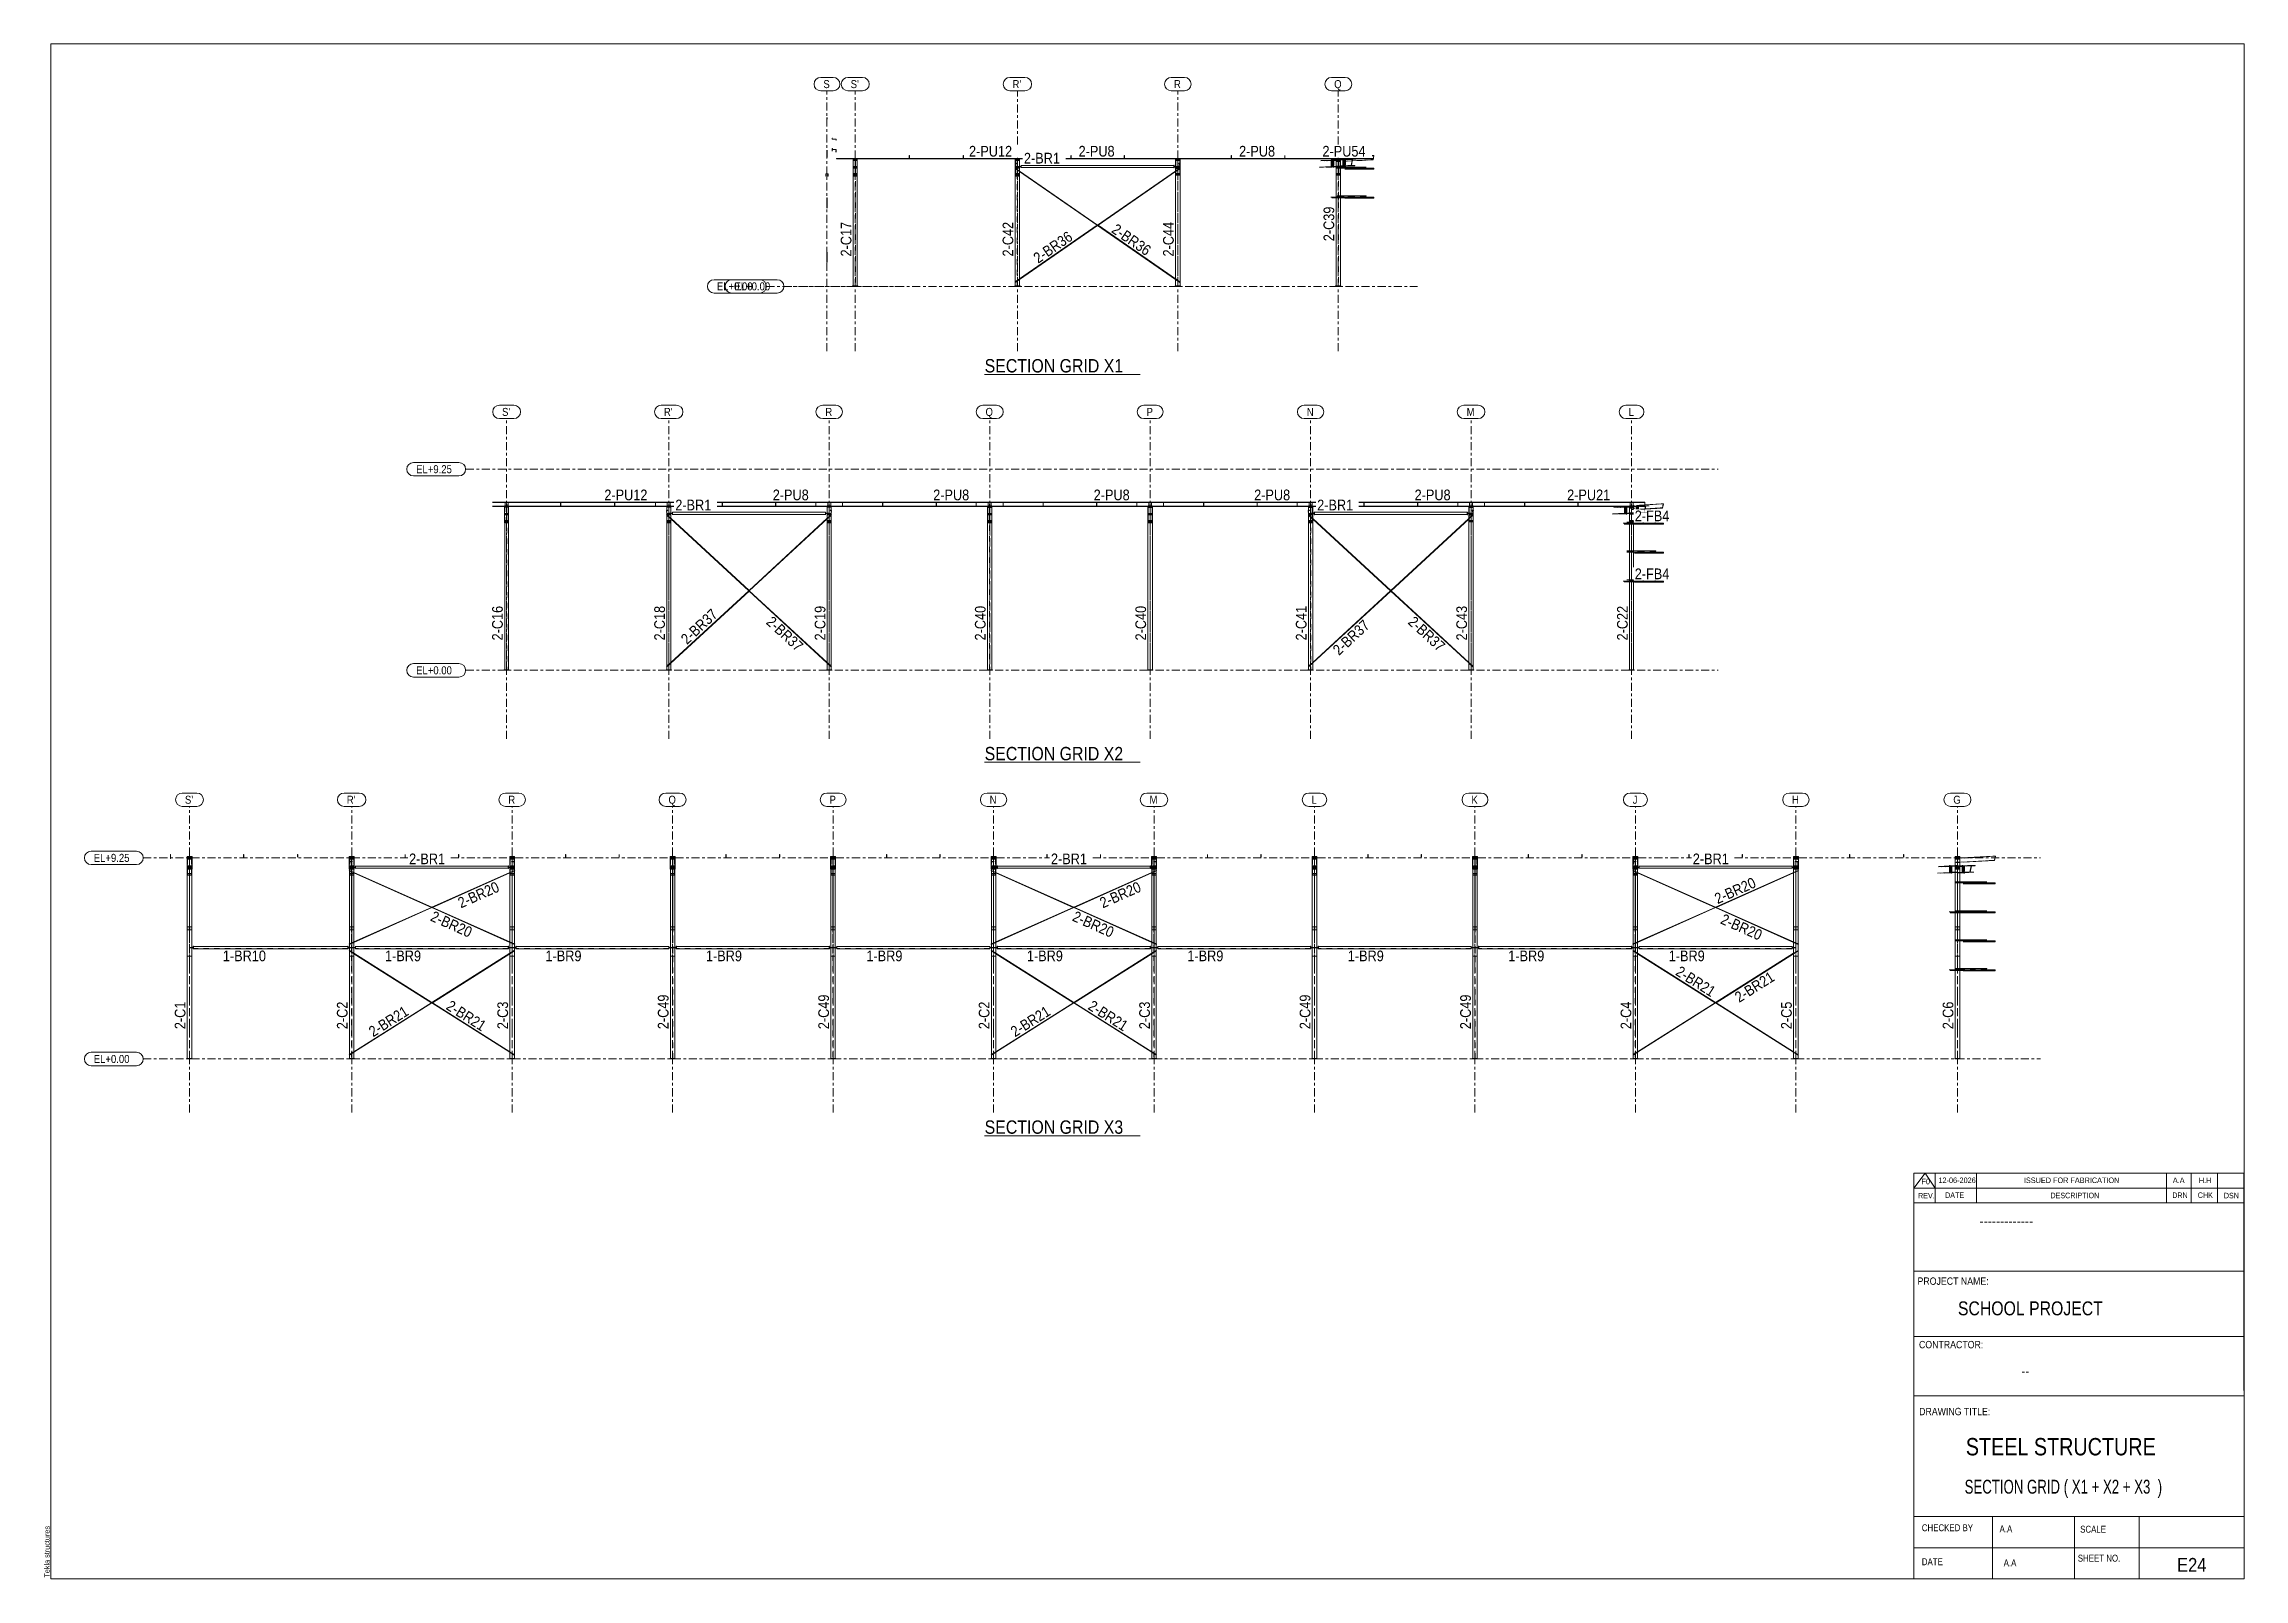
# Model space of a CAD drawing. Header units: millimetres. Extents: x -38 to 785, y -178 to 396.
import ezdxf

# ---------------------------------------------------------------- set-up
doc = ezdxf.new("R2010")
doc.units = ezdxf.units.MM
for name, pattern in [('XKITLINE00', [0]), ('XKITLINE02', [4, 2, -2]), ('XKITLINE03', [6, 3, -1, 1, -1])]:
    doc.linetypes.add(name, pattern=pattern)
for name, color, linetype, lineweight in [('DrawingSheet', 5, 'Continuous', 0), ('OtherObjectType', 7, 'Continuous', 0), ('Part', 2, 'Continuous', 0), ('PartMark', 7, 'Continuous', 0), ('S-grid', 1, 'Continuous', 0)]:
    doc.layers.add(name, color=color, linetype=linetype, lineweight=lineweight)
doc.styles.add('@ARIAL_UNICODE_MS_BOLD', font='ARIAL.TTF')
doc.styles.add('ARIAL', font='ARIAL.TTF')
doc.styles.add('ARIAL_NARROW', font='ARIALN.TTF')
doc.styles.add('COMIC_SANS_MS_BOLD', font='COMICBD.TTF')
doc.styles.add('SWIS721_EX_BT', font='ARIAL.TTF')
doc.styles.add('SWISSE', font='ARIAL.TTF')

# ---------------------------------------------------------------- blocks, each defined once
blk = doc.blocks.new('*A1')
at = {"layer": 'Part'}
blk.add_hatch(color=3, dxfattribs=at).paths.add_polyline_path([(616.38, 87.69), (616.38, 87.9), (618.21, 87.9), (618.21, 87.69)], flags=17)
blk = doc.blocks.new('*A2')
at = {"layer": 'Part'}
blk.add_hatch(color=3, dxfattribs=at).paths.add_polyline_path([(637.43, 93.13), (637.46, 93.12), (637.48, 93.09), (637.47, 93.05), (637.44, 93.03), (637.4, 93.04), (637.38, 93.08), (637.39, 93.11)], flags=17)
blk = doc.blocks.new('*A3')
at = {"layer": 'Part'}
blk.add_hatch(color=3, dxfattribs=at).paths.add_polyline_path([(677.67, 88.11), (677.67, 88.83), (677.74, 88.83), (677.74, 88.11)], flags=17)
blk = doc.blocks.new('*A4')
at = {"layer": 'Part'}
blk.add_hatch(color=3, dxfattribs=at).paths.add_polyline_path([(657.56, 93.13), (657.6, 93.12), (657.62, 93.09), (657.61, 93.05), (657.57, 93.03), (657.54, 93.04), (657.52, 93.08), (657.53, 93.11)], flags=17)
blk = doc.blocks.new('*A5')
at = {"layer": 'Part'}
blk.add_hatch(color=3, dxfattribs=at).paths.add_polyline_path([(676.79, 87.9), (676.79, 88.11), (678.62, 88.11), (678.62, 87.9)], flags=17)
blk = doc.blocks.new('*A6')
at = {"layer": 'Part'}
blk.add_hatch(color=3, dxfattribs=at).paths.add_polyline_path([(676.79, 87.69), (676.79, 87.9), (678.62, 87.9), (678.62, 87.69)], flags=17)
blk = doc.blocks.new('*A7')
at = {"layer": 'Part'}
blk.add_hatch(color=3, dxfattribs=at).paths.add_polyline_path([(690.94, 92.47), (690.94, 92.48), (691.87, 92.48), (691.55, 90.93), (690.62, 90.93), (690.62, 90.95), (691.51, 90.95), (691.83, 92.47)], flags=17)
blk = doc.blocks.new('*A8')
at = {"layer": 'Part'}
blk.add_hatch(color=3, dxfattribs=at).paths.add_polyline_path([(688.45, 82.94), (688.45, 82.56), (691.81, 82.56), (691.81, 82.14), (691.53, 82.14), (691.53, 82.15), (691.78, 82.15), (691.78, 82.54), (688.42, 82.54), (688.42, 82.96), (688.7, 82.96), (688.7, 82.94)], flags=17)
blk = doc.blocks.new('*A9')
at = {"layer": 'Part'}
blk.add_hatch(color=3, dxfattribs=at).paths.add_polyline_path([(688.45, 72.11), (688.45, 71.72), (691.81, 71.72), (691.81, 71.31), (691.53, 71.31), (691.53, 71.32), (691.78, 71.32), (691.78, 71.71), (688.42, 71.71), (688.42, 72.12), (688.7, 72.12), (688.7, 72.11)], flags=17)
blk = doc.blocks.new('*A10')
at = {"layer": 'Part'}
blk.add_hatch(color=3, dxfattribs=at).paths.add_polyline_path([(688.45, 61.28), (688.45, 60.89), (691.81, 60.89), (691.81, 60.47), (691.53, 60.47), (691.53, 60.49), (691.78, 60.49), (691.78, 60.87), (688.42, 60.87), (688.42, 61.29), (688.7, 61.29), (688.7, 61.28)], flags=17)
blk = doc.blocks.new('*A11')
at = {"layer": 'Part'}
blk.add_hatch(color=3, dxfattribs=at).paths.add_polyline_path([(688.45, 50.44), (688.45, 50.06), (691.81, 50.06), (691.81, 49.64), (691.53, 49.64), (691.53, 49.65), (691.78, 49.65), (691.78, 50.04), (688.42, 50.04), (688.42, 50.46), (688.7, 50.46), (688.7, 50.44)], flags=17)
blk = doc.blocks.new('*A12')
at = {"layer": 'Part'}
blk.add_hatch(color=3, dxfattribs=at).paths.add_polyline_path([(681.48, 88.94), (681.5, 89.01), (684.29, 89.01), (684.27, 88.94), (682.94, 88.94), (682.44, 86.58), (683.78, 86.58), (683.76, 86.5), (680.97, 86.5), (680.99, 86.58), (682.32, 86.58), (682.82, 88.94)], flags=17)
blk = doc.blocks.new('*A13')
at = {"layer": 'Part'}
blk.add_hatch(color=3, dxfattribs=at).paths.add_polyline_path([(256.38, 87.69), (256.38, 87.9), (258.21, 87.9), (258.21, 87.69)], flags=17)
blk = doc.blocks.new('*A14')
at = {"layer": 'Part'}
blk.add_hatch(color=3, dxfattribs=at).paths.add_polyline_path([(277.29, 93.13), (277.32, 93.12), (277.34, 93.09), (277.33, 93.05), (277.3, 93.03), (277.26, 93.04), (277.24, 93.08), (277.25, 93.11)], flags=17)
blk = doc.blocks.new('*A15')
at = {"layer": 'Part'}
blk.add_hatch(color=3, dxfattribs=at).paths.add_polyline_path([(317.32, 90.59), (317.42, 90.57), (317.45, 90.51), (317.4, 90.45), (317.3, 90.42), (317.21, 90.45), (317.18, 90.51), (317.22, 90.57)], flags=17)
blk = doc.blocks.new('*A16')
at = {"layer": 'Part'}
blk.add_hatch(color=3, dxfattribs=at).paths.add_polyline_path([(316.46, 92.07), (316.46, 92.18), (318.12, 92.18), (318.12, 92.07), (317.32, 92.07), (317.32, 88.94), (318.12, 88.94), (318.12, 88.83), (316.46, 88.83), (316.46, 88.94), (317.26, 88.94), (317.26, 92.07)], flags=17)
blk = doc.blocks.new('*A17')
at = {"layer": 'Part'}
blk.add_hatch(color=3, dxfattribs=at).paths.add_polyline_path([(317.33, 87.69), (317.33, 66.14), (318.12, 66.14), (318.12, 64.91), (316.46, 64.91), (316.46, 66.14), (317.25, 66.14), (317.25, 87.69)], flags=17)
blk = doc.blocks.new('*A18')
at = {"layer": 'Part'}
blk.add_hatch(color=3, dxfattribs=at).paths.add_polyline_path([(317.26, 88.11), (317.26, 88.83), (317.32, 88.83), (317.32, 88.11)], flags=17)
blk = doc.blocks.new('*A19')
at = {"layer": 'Part'}
blk.add_hatch(color=3, dxfattribs=at).paths.add_polyline_path([(297.29, 93.13), (297.32, 93.12), (297.34, 93.09), (297.33, 93.05), (297.3, 93.03), (297.26, 93.04), (297.24, 93.08), (297.25, 93.11)], flags=17)
blk = doc.blocks.new('*A20')
at = {"layer": 'Part'}
blk.add_hatch(color=3, dxfattribs=at).paths.add_polyline_path([(316.38, 87.9), (316.38, 88.11), (318.21, 88.11), (318.21, 87.9)], flags=17)
blk = doc.blocks.new('*A21')
at = {"layer": 'Part'}
blk.add_hatch(color=3, dxfattribs=at).paths.add_polyline_path([(316.38, 87.69), (316.38, 87.9), (318.21, 87.9), (318.21, 87.69)], flags=17)
blk = doc.blocks.new('*A22')
at = {"layer": 'Part'}
blk.add_hatch(color=3, dxfattribs=at).paths.add_polyline_path([(337.29, 93.13), (337.32, 93.12), (337.34, 93.09), (337.33, 93.05), (337.3, 93.03), (337.26, 93.04), (337.24, 93.08), (337.25, 93.11)], flags=17)
blk = doc.blocks.new('*A23')
at = {"layer": 'Part'}
blk.add_hatch(color=3, dxfattribs=at).paths.add_polyline_path([(16.7, 87.69), (16.7, 66.14), (17.5, 66.14), (17.5, 64.91), (15.83, 64.91), (15.83, 66.14), (16.63, 66.14), (16.63, 87.69)], flags=17)
blk = doc.blocks.new('*A24')
at = {"layer": 'Part'}
blk.add_hatch(color=3, dxfattribs=at).paths.add_polyline_path([(77.33, 87.69), (77.33, 66.14), (78.12, 66.14), (78.12, 64.91), (76.46, 64.91), (76.46, 66.14), (77.25, 66.14), (77.25, 87.69)], flags=17)
blk = doc.blocks.new('*A25')
at = {"layer": 'Part'}
blk.add_hatch(color=3, dxfattribs=at).paths.add_polyline_path([(137.33, 87.69), (137.33, 66.14), (138.12, 66.14), (138.12, 64.91), (136.46, 64.91), (136.46, 66.14), (137.25, 66.14), (137.25, 87.69)], flags=17)
blk = doc.blocks.new('*A26')
at = {"layer": 'Part'}
blk.add_hatch(color=3, dxfattribs=at).paths.add_polyline_path([(36.87, 93.13), (36.91, 93.12), (36.92, 93.09), (36.91, 93.05), (36.88, 93.03), (36.84, 93.04), (36.83, 93.08), (36.84, 93.11)], flags=17)
blk = doc.blocks.new('*A27')
at = {"layer": 'Part'}
blk.add_hatch(color=3, dxfattribs=at).paths.add_polyline_path([(57.08, 93.13), (57.11, 93.12), (57.13, 93.09), (57.12, 93.05), (57.09, 93.03), (57.05, 93.04), (57.03, 93.08), (57.04, 93.11)], flags=17)
blk = doc.blocks.new('*A28')
at = {"layer": 'Part'}
blk.add_hatch(color=3, dxfattribs=at).paths.add_polyline_path([(77.26, 88.11), (77.26, 88.83), (77.33, 88.83), (77.33, 88.11)], flags=17)
blk = doc.blocks.new('*A29')
at = {"layer": 'Part'}
blk.add_hatch(color=3, dxfattribs=at).paths.add_polyline_path([(76.38, 87.9), (76.38, 88.11), (78.21, 88.11), (78.21, 87.9)], flags=17)
blk = doc.blocks.new('*A30')
at = {"layer": 'Part'}
blk.add_hatch(color=3, dxfattribs=at).paths.add_polyline_path([(76.38, 87.69), (76.38, 87.9), (78.21, 87.9), (78.21, 87.69)], flags=17)
blk = doc.blocks.new('*A31')
at = {"layer": 'Part'}
blk.add_hatch(color=3, dxfattribs=at).paths.add_polyline_path([(97.29, 93.13), (97.32, 93.12), (97.34, 93.09), (97.33, 93.05), (97.3, 93.03), (97.26, 93.04), (97.24, 93.08), (97.25, 93.11)], flags=17)
blk = doc.blocks.new('*A32')
at = {"layer": 'Part'}
blk.add_hatch(color=3, dxfattribs=at).paths.add_polyline_path([(117.29, 93.13), (117.32, 93.12), (117.34, 93.09), (117.33, 93.05), (117.3, 93.03), (117.26, 93.04), (117.24, 93.08), (117.25, 93.11)], flags=17)
blk = doc.blocks.new('*A33')
at = {"layer": 'Part'}
blk.add_hatch(color=3, dxfattribs=at).paths.add_polyline_path([(137.26, 88.11), (137.26, 88.83), (137.32, 88.83), (137.32, 88.11)], flags=17)
blk = doc.blocks.new('*A34')
at = {"layer": 'Part'}
blk.add_hatch(color=3, dxfattribs=at).paths.add_polyline_path([(136.38, 87.9), (136.38, 88.11), (138.21, 88.11), (138.21, 87.9)], flags=17)
blk = doc.blocks.new('*A35')
at = {"layer": 'Part'}
blk.add_hatch(color=3, dxfattribs=at).paths.add_polyline_path([(136.38, 87.69), (136.38, 87.9), (138.21, 87.9), (138.21, 87.69)], flags=17)
blk = doc.blocks.new('*A36')
at = {"layer": 'Part'}
blk.add_hatch(color=3, dxfattribs=at).paths.add_polyline_path([(157.29, 93.13), (157.32, 93.12), (157.34, 93.09), (157.33, 93.05), (157.3, 93.03), (157.26, 93.04), (157.24, 93.08), (157.25, 93.11)], flags=17)
blk = doc.blocks.new('*A37')
at = {"layer": 'Part'}
blk.add_hatch(color=3, dxfattribs=at).paths.add_polyline_path([(15.83, 92.07), (15.83, 92.18), (17.5, 92.18), (17.5, 92.07), (16.7, 92.07), (16.7, 88.94), (17.5, 88.94), (17.5, 88.83), (15.83, 88.83), (15.83, 88.94), (16.63, 88.94), (16.63, 92.07)], flags=17)
blk = doc.blocks.new('*A38')
at = {"layer": 'Part'}
blk.add_hatch(color=3, dxfattribs=at).paths.add_polyline_path([(9.54, 93.1), (9.36, 93.1), (9.36, 93.12), (9.56, 93.12), (9.56, 91.6), (9.36, 91.6), (9.36, 91.62), (9.54, 91.62)], flags=17)
blk = doc.blocks.new('*A39')
at = {"layer": 'Part'}
blk.add_hatch(color=3, dxfattribs=at).paths.add_polyline_path([(16.63, 88.11), (16.63, 88.83), (16.7, 88.83), (16.7, 88.11)], flags=17)
blk = doc.blocks.new('*A40')
at = {"layer": 'Part'}
blk.add_hatch(color=3, dxfattribs=at).paths.add_polyline_path([(15.75, 87.9), (15.75, 88.11), (17.58, 88.11), (17.58, 87.9)], flags=17)
blk = doc.blocks.new('*A41')
at = {"layer": 'Part'}
blk.add_hatch(color=3, dxfattribs=at).paths.add_polyline_path([(15.75, 87.69), (15.75, 87.9), (17.58, 87.9), (17.58, 87.69)], flags=17)
blk = doc.blocks.new('*A42')
at = {"layer": 'Part'}
blk.add_hatch(color=3, dxfattribs=at).paths.add_polyline_path([(137.34, 90.6), (137.41, 90.56), (137.44, 90.51), (137.43, 90.45), (137.37, 90.42), (137.28, 90.4), (137.2, 90.42), (137.13, 90.45), (137.1, 90.51), (137.11, 90.56), (137.17, 90.6), (137.26, 90.61)], flags=17)
blk = doc.blocks.new('*A43')
at = {"layer": 'Part'}
blk.add_hatch(color=3, dxfattribs=at).paths.add_polyline_path([(77.41, 90.6), (77.47, 90.56), (77.49, 90.51), (77.46, 90.45), (77.39, 90.42), (77.3, 90.4), (77.21, 90.42), (77.16, 90.45), (77.14, 90.51), (77.17, 90.56), (77.24, 90.6), (77.33, 90.61)], flags=17)
blk = doc.blocks.new('*A44')
at = {"layer": 'Part'}
blk.add_hatch(color=3, dxfattribs=at).paths.add_polyline_path([(136.46, 92.07), (136.46, 92.18), (138.12, 92.18), (138.12, 92.07), (137.32, 92.07), (137.32, 88.94), (138.12, 88.94), (138.12, 88.83), (136.46, 88.83), (136.46, 88.94), (137.26, 88.94), (137.26, 92.07)], flags=17)
blk = doc.blocks.new('*A45')
at = {"layer": 'Part'}
blk.add_hatch(color=3, dxfattribs=at).paths.add_polyline_path([(76.46, 92.07), (76.46, 92.18), (78.12, 92.18), (78.12, 92.07), (77.33, 92.07), (77.33, 88.94), (78.12, 88.94), (78.12, 88.83), (76.46, 88.83), (76.46, 88.94), (77.26, 88.94), (77.26, 92.07)], flags=17)
blk = doc.blocks.new('*A46')
at = {"layer": 'Part'}
blk.add_hatch(color=3, dxfattribs=at).paths.add_polyline_path([(197.33, 87.69), (197.33, 66.14), (198.12, 66.14), (198.12, 64.91), (196.46, 64.91), (196.46, 66.14), (197.25, 66.14), (197.25, 87.69)], flags=17)
blk = doc.blocks.new('*A47')
at = {"layer": 'Part'}
blk.add_hatch(color=3, dxfattribs=at).paths.add_polyline_path([(257.33, 87.69), (257.33, 66.14), (258.12, 66.14), (258.12, 64.91), (256.46, 64.91), (256.46, 66.14), (257.25, 66.14), (257.25, 87.69)], flags=17)
blk = doc.blocks.new('*A48')
at = {"layer": 'Part'}
blk.add_hatch(color=3, dxfattribs=at).paths.add_polyline_path([(177.29, 93.13), (177.32, 93.12), (177.34, 93.09), (177.33, 93.05), (177.3, 93.03), (177.26, 93.04), (177.24, 93.08), (177.25, 93.11)], flags=17)
blk = doc.blocks.new('*A49')
at = {"layer": 'Part'}
blk.add_hatch(color=3, dxfattribs=at).paths.add_polyline_path([(197.26, 88.11), (197.26, 88.83), (197.32, 88.83), (197.32, 88.11)], flags=17)
blk = doc.blocks.new('*A50')
at = {"layer": 'Part'}
blk.add_hatch(color=3, dxfattribs=at).paths.add_polyline_path([(196.38, 87.9), (196.38, 88.11), (198.21, 88.11), (198.21, 87.9)], flags=17)
blk = doc.blocks.new('*A51')
at = {"layer": 'Part'}
blk.add_hatch(color=3, dxfattribs=at).paths.add_polyline_path([(196.38, 87.69), (196.38, 87.9), (198.21, 87.9), (198.21, 87.69)], flags=17)
blk = doc.blocks.new('*A52')
at = {"layer": 'Part'}
blk.add_hatch(color=3, dxfattribs=at).paths.add_polyline_path([(217.29, 93.13), (217.32, 93.12), (217.34, 93.09), (217.33, 93.05), (217.3, 93.03), (217.26, 93.04), (217.24, 93.08), (217.25, 93.11)], flags=17)
blk = doc.blocks.new('*A53')
at = {"layer": 'Part'}
blk.add_hatch(color=3, dxfattribs=at).paths.add_polyline_path([(257.26, 88.11), (257.26, 88.83), (257.32, 88.83), (257.32, 88.11)], flags=17)
blk = doc.blocks.new('*A54')
at = {"layer": 'Part'}
blk.add_hatch(color=3, dxfattribs=at).paths.add_polyline_path([(237.29, 93.13), (237.32, 93.12), (237.34, 93.09), (237.33, 93.05), (237.3, 93.03), (237.26, 93.04), (237.24, 93.08), (237.25, 93.11)], flags=17)
blk = doc.blocks.new('*A55')
at = {"layer": 'Part'}
blk.add_hatch(color=3, dxfattribs=at).paths.add_polyline_path([(256.38, 87.9), (256.38, 88.11), (258.21, 88.11), (258.21, 87.9)], flags=17)
blk = doc.blocks.new('*A56')
at = {"layer": 'Part'}
blk.add_hatch(color=3, dxfattribs=at).paths.add_polyline_path([(196.46, 92.07), (196.46, 92.18), (198.12, 92.18), (198.12, 92.07), (197.32, 92.07), (197.32, 88.94), (198.12, 88.94), (198.12, 88.83), (196.46, 88.83), (196.46, 88.94), (197.26, 88.94), (197.26, 92.07)], flags=17)
blk = doc.blocks.new('*A57')
at = {"layer": 'Part'}
blk.add_hatch(color=3, dxfattribs=at).paths.add_polyline_path([(256.46, 92.07), (256.46, 92.18), (258.12, 92.18), (258.12, 92.07), (257.32, 92.07), (257.32, 88.94), (258.12, 88.94), (258.12, 88.83), (256.46, 88.83), (256.46, 88.94), (257.26, 88.94), (257.26, 92.07)], flags=17)
blk = doc.blocks.new('*A58')
at = {"layer": 'Part'}
blk.add_hatch(color=3, dxfattribs=at).paths.add_polyline_path([(677.75, 87.69), (677.75, 66.14), (678.54, 66.14), (678.54, 64.91), (676.88, 64.91), (676.88, 66.14), (677.67, 66.14), (677.67, 87.69)], flags=17)
blk = doc.blocks.new('*A59')
at = {"layer": 'Part'}
blk.add_hatch(color=3, dxfattribs=at).paths.add_polyline_path([(557.26, 88.11), (557.26, 88.83), (557.33, 88.83), (557.33, 88.11)], flags=17)
blk = doc.blocks.new('*A60')
at = {"layer": 'Part'}
blk.add_hatch(color=3, dxfattribs=at).paths.add_polyline_path([(556.38, 87.9), (556.38, 88.11), (558.21, 88.11), (558.21, 87.9)], flags=17)
blk = doc.blocks.new('*A61')
at = {"layer": 'Part'}
blk.add_hatch(color=3, dxfattribs=at).paths.add_polyline_path([(556.38, 87.69), (556.38, 87.9), (558.21, 87.9), (558.21, 87.69)], flags=17)
blk = doc.blocks.new('*A62')
at = {"layer": 'Part'}
blk.add_hatch(color=3, dxfattribs=at).paths.add_polyline_path([(577.29, 93.13), (577.32, 93.12), (577.34, 93.09), (577.33, 93.05), (577.3, 93.03), (577.26, 93.04), (577.24, 93.08), (577.25, 93.11)], flags=17)
blk = doc.blocks.new('*A63')
at = {"layer": 'Part'}
blk.add_hatch(color=3, dxfattribs=at).paths.add_polyline_path([(617.26, 88.11), (617.26, 88.83), (617.33, 88.83), (617.33, 88.11)], flags=17)
blk = doc.blocks.new('*A64')
at = {"layer": 'Part'}
blk.add_hatch(color=3, dxfattribs=at).paths.add_polyline_path([(597.29, 93.13), (597.32, 93.12), (597.34, 93.09), (597.33, 93.05), (597.3, 93.03), (597.26, 93.04), (597.24, 93.08), (597.25, 93.11)], flags=17)
blk = doc.blocks.new('*A65')
at = {"layer": 'Part'}
blk.add_hatch(color=3, dxfattribs=at).paths.add_polyline_path([(616.38, 87.9), (616.38, 88.11), (618.21, 88.11), (618.21, 87.9)], flags=17)
blk = doc.blocks.new('*A66')
at = {"layer": 'Part'}
blk.add_hatch(color=3, dxfattribs=at).paths.add_polyline_path([(377.33, 87.69), (377.33, 66.14), (378.12, 66.14), (378.12, 64.91), (376.46, 64.91), (376.46, 66.14), (377.25, 66.14), (377.25, 87.69)], flags=17)
blk = doc.blocks.new('*A67')
at = {"layer": 'Part'}
blk.add_hatch(color=3, dxfattribs=at).paths.add_polyline_path([(437.33, 87.69), (437.33, 66.14), (438.12, 66.14), (438.12, 64.91), (436.46, 64.91), (436.46, 66.14), (437.25, 66.14), (437.25, 87.69)], flags=17)
blk = doc.blocks.new('*A68')
at = {"layer": 'Part'}
blk.add_hatch(color=3, dxfattribs=at).paths.add_polyline_path([(497.33, 87.69), (497.33, 66.14), (498.12, 66.14), (498.12, 64.91), (496.46, 64.91), (496.46, 66.14), (497.25, 66.14), (497.25, 87.69)], flags=17)
blk = doc.blocks.new('*A69')
at = {"layer": 'Part'}
blk.add_hatch(color=3, dxfattribs=at).paths.add_polyline_path([(437.26, 88.11), (437.26, 88.83), (437.32, 88.83), (437.32, 88.11)], flags=17)
blk = doc.blocks.new('*A70')
at = {"layer": 'Part'}
blk.add_hatch(color=3, dxfattribs=at).paths.add_polyline_path([(436.38, 87.9), (436.38, 88.11), (438.21, 88.11), (438.21, 87.9)], flags=17)
blk = doc.blocks.new('*A71')
at = {"layer": 'Part'}
blk.add_hatch(color=3, dxfattribs=at).paths.add_polyline_path([(436.38, 87.69), (436.38, 87.9), (438.21, 87.9), (438.21, 87.69)], flags=17)
blk = doc.blocks.new('*A72')
at = {"layer": 'Part'}
blk.add_hatch(color=3, dxfattribs=at).paths.add_polyline_path([(457.29, 93.13), (457.32, 93.12), (457.34, 93.09), (457.33, 93.05), (457.3, 93.03), (457.26, 93.04), (457.24, 93.08), (457.25, 93.11)], flags=17)
blk = doc.blocks.new('*A73')
at = {"layer": 'Part'}
blk.add_hatch(color=3, dxfattribs=at).paths.add_polyline_path([(477.29, 93.13), (477.32, 93.12), (477.34, 93.09), (477.33, 93.05), (477.3, 93.03), (477.26, 93.04), (477.24, 93.08), (477.25, 93.11)], flags=17)
blk = doc.blocks.new('*A74')
at = {"layer": 'Part'}
blk.add_hatch(color=3, dxfattribs=at).paths.add_polyline_path([(497.26, 88.11), (497.26, 88.83), (497.32, 88.83), (497.32, 88.11)], flags=17)
blk = doc.blocks.new('*A75')
at = {"layer": 'Part'}
blk.add_hatch(color=3, dxfattribs=at).paths.add_polyline_path([(496.38, 87.9), (496.38, 88.11), (498.21, 88.11), (498.21, 87.9)], flags=17)
blk = doc.blocks.new('*A76')
at = {"layer": 'Part'}
blk.add_hatch(color=3, dxfattribs=at).paths.add_polyline_path([(496.38, 87.69), (496.38, 87.9), (498.21, 87.9), (498.21, 87.69)], flags=17)
blk = doc.blocks.new('*A77')
at = {"layer": 'Part'}
blk.add_hatch(color=3, dxfattribs=at).paths.add_polyline_path([(517.29, 93.13), (517.32, 93.12), (517.34, 93.09), (517.33, 93.05), (517.3, 93.03), (517.26, 93.04), (517.24, 93.08), (517.25, 93.11)], flags=17)
blk = doc.blocks.new('*A78')
at = {"layer": 'Part'}
blk.add_hatch(color=3, dxfattribs=at).paths.add_polyline_path([(377.26, 90.59), (377.36, 90.57), (377.41, 90.51), (377.38, 90.45), (377.28, 90.42), (377.18, 90.45), (377.13, 90.51), (377.16, 90.57)], flags=17)
blk = doc.blocks.new('*A79')
at = {"layer": 'Part'}
blk.add_hatch(color=3, dxfattribs=at).paths.add_polyline_path([(376.46, 92.07), (376.46, 92.18), (378.12, 92.18), (378.12, 92.07), (377.32, 92.07), (377.32, 88.94), (378.12, 88.94), (378.12, 88.83), (376.46, 88.83), (376.46, 88.94), (377.26, 88.94), (377.26, 92.07)], flags=17)
blk = doc.blocks.new('*A80')
at = {"layer": 'Part'}
blk.add_hatch(color=3, dxfattribs=at).paths.add_polyline_path([(357.29, 93.13), (357.32, 93.12), (357.34, 93.09), (357.33, 93.05), (357.3, 93.03), (357.26, 93.04), (357.24, 93.08), (357.25, 93.11)], flags=17)
blk = doc.blocks.new('*A81')
at = {"layer": 'Part'}
blk.add_hatch(color=3, dxfattribs=at).paths.add_polyline_path([(377.26, 88.11), (377.26, 88.83), (377.32, 88.83), (377.32, 88.11)], flags=17)
blk = doc.blocks.new('*A82')
at = {"layer": 'Part'}
blk.add_hatch(color=3, dxfattribs=at).paths.add_polyline_path([(376.38, 87.9), (376.38, 88.11), (378.21, 88.11), (378.21, 87.9)], flags=17)
blk = doc.blocks.new('*A83')
at = {"layer": 'Part'}
blk.add_hatch(color=3, dxfattribs=at).paths.add_polyline_path([(376.38, 87.69), (376.38, 87.9), (378.21, 87.9), (378.21, 87.69)], flags=17)
blk = doc.blocks.new('*A84')
at = {"layer": 'Part'}
blk.add_hatch(color=3, dxfattribs=at).paths.add_polyline_path([(397.29, 93.13), (397.32, 93.12), (397.34, 93.09), (397.33, 93.05), (397.3, 93.03), (397.26, 93.04), (397.24, 93.08), (397.25, 93.11)], flags=17)
blk = doc.blocks.new('*A85')
at = {"layer": 'Part'}
blk.add_hatch(color=3, dxfattribs=at).paths.add_polyline_path([(417.29, 93.13), (417.32, 93.12), (417.34, 93.09), (417.33, 93.05), (417.3, 93.03), (417.26, 93.04), (417.24, 93.08), (417.25, 93.11)], flags=17)
blk = doc.blocks.new('*A86')
at = {"layer": 'Part'}
blk.add_hatch(color=3, dxfattribs=at).paths.add_polyline_path([(496.46, 92.07), (496.46, 92.18), (498.12, 92.18), (498.12, 92.07), (497.32, 92.07), (497.32, 88.94), (498.12, 88.94), (498.12, 88.83), (496.46, 88.83), (496.46, 88.94), (497.26, 88.94), (497.26, 92.07)], flags=17)
blk = doc.blocks.new('*A87')
at = {"layer": 'Part'}
blk.add_hatch(color=3, dxfattribs=at).paths.add_polyline_path([(436.46, 92.07), (436.46, 92.18), (438.12, 92.18), (438.12, 92.07), (437.32, 92.07), (437.32, 88.94), (438.12, 88.94), (438.12, 88.83), (436.46, 88.83), (436.46, 88.94), (437.26, 88.94), (437.26, 92.07)], flags=17)
blk = doc.blocks.new('*A88')
at = {"layer": 'Part'}
blk.add_hatch(color=3, dxfattribs=at).paths.add_polyline_path([(537.29, 93.13), (537.32, 93.12), (537.34, 93.09), (537.33, 93.05), (537.3, 93.03), (537.26, 93.04), (537.24, 93.08), (537.25, 93.11)], flags=17)
blk = doc.blocks.new('*A89')
at = {"layer": 'Part'}
blk.add_hatch(color=3, dxfattribs=at).paths.add_polyline_path([(617.34, 90.6), (617.41, 90.56), (617.44, 90.51), (617.43, 90.45), (617.37, 90.42), (617.28, 90.4), (617.2, 90.42), (617.13, 90.45), (617.1, 90.51), (617.11, 90.56), (617.17, 90.6), (617.26, 90.61)], flags=17)
blk = doc.blocks.new('*A90')
at = {"layer": 'Part'}
blk.add_hatch(color=3, dxfattribs=at).paths.add_polyline_path([(557.41, 90.6), (557.47, 90.56), (557.49, 90.51), (557.46, 90.45), (557.39, 90.42), (557.3, 90.4), (557.21, 90.42), (557.16, 90.45), (557.14, 90.51), (557.17, 90.56), (557.24, 90.6), (557.33, 90.61)], flags=17)
blk = doc.blocks.new('*A91')
at = {"layer": 'Part'}
blk.add_hatch(color=3, dxfattribs=at).paths.add_polyline_path([(676.88, 92.07), (676.88, 92.18), (678.54, 92.18), (678.54, 92.07), (677.74, 92.07), (677.74, 88.94), (678.54, 88.94), (678.54, 88.83), (676.88, 88.83), (676.88, 88.94), (677.67, 88.94), (677.67, 92.07)], flags=17)
blk = doc.blocks.new('*A92')
at = {"layer": 'Part'}
blk.add_hatch(color=3, dxfattribs=at).paths.add_polyline_path([(616.46, 92.07), (616.46, 92.18), (618.12, 92.18), (618.12, 92.07), (617.33, 92.07), (617.33, 88.94), (618.12, 88.94), (618.12, 88.83), (616.46, 88.83), (616.46, 88.94), (617.26, 88.94), (617.26, 92.07)], flags=17)
blk = doc.blocks.new('*A93')
at = {"layer": 'Part'}
blk.add_hatch(color=3, dxfattribs=at).paths.add_polyline_path([(556.46, 92.07), (556.46, 92.18), (558.12, 92.18), (558.12, 92.07), (557.33, 92.07), (557.33, 88.94), (558.12, 88.94), (558.12, 88.83), (556.46, 88.83), (556.46, 88.94), (557.26, 88.94), (557.26, 92.07)], flags=17)
blk = doc.blocks.new('*A94')
at = {"layer": 'Part'}
blk.add_hatch(color=3, dxfattribs=at).paths.add_polyline_path([(617.33, 87.69), (617.33, 66.14), (618.12, 66.14), (618.12, 64.91), (616.46, 64.91), (616.46, 66.14), (617.25, 66.14), (617.25, 87.69)], flags=17)
blk = doc.blocks.new('*A95')
at = {"layer": 'Part'}
blk.add_hatch(color=3, dxfattribs=at).paths.add_polyline_path([(557.33, 87.69), (557.33, 66.14), (558.12, 66.14), (558.12, 64.91), (556.46, 64.91), (556.46, 66.14), (557.25, 66.14), (557.25, 87.69)], flags=17)
blk = doc.blocks.new('*A96')
at = {"layer": 'Part'}
blk.add_hatch(color=3, dxfattribs=at).paths.add_polyline_path([(535.84, 224.22), (535.88, 224.21), (535.9, 224.18), (535.89, 224.14), (535.85, 224.12), (535.82, 224.13), (535.8, 224.17), (535.81, 224.21)], flags=17)
blk = doc.blocks.new('*A97')
at = {"layer": 'Part'}
blk.add_hatch(color=3, dxfattribs=at).paths.add_polyline_path([(566.89, 224.23), (566.89, 224.24), (567.75, 224.24), (567.46, 222.69), (566.6, 222.7), (566.6, 222.71), (567.43, 222.71), (567.71, 224.23)], flags=17)
blk = doc.blocks.new('*A98')
at = {"layer": 'Part'}
blk.add_hatch(color=3, dxfattribs=at).paths.add_polyline_path([(564.67, 217.46), (564.67, 217.07), (567.78, 217.07), (567.78, 216.65), (567.52, 216.65), (567.52, 216.67), (567.75, 216.67), (567.75, 217.05), (564.63, 217.05), (564.63, 217.47), (564.89, 217.47), (564.89, 217.46)], flags=17)
blk = doc.blocks.new('*A99')
at = {"layer": 'Part'}
blk.add_hatch(color=3, dxfattribs=at).paths.add_polyline_path([(564.67, 206.62), (564.67, 206.24), (567.78, 206.24), (567.78, 205.82), (567.52, 205.82), (567.52, 205.83), (567.75, 205.83), (567.75, 206.22), (564.63, 206.22), (564.63, 206.64), (564.89, 206.64), (564.89, 206.62)], flags=17)
blk = doc.blocks.new('*A100')
at = {"layer": 'Part'}
blk.add_hatch(color=3, dxfattribs=at).paths.add_polyline_path([(564.67, 195.79), (564.67, 195.4), (567.78, 195.4), (567.78, 194.99), (567.52, 194.99), (567.52, 195), (567.75, 195), (567.75, 195.39), (564.63, 195.39), (564.63, 195.8), (564.89, 195.8), (564.89, 195.79)], flags=17)
blk = doc.blocks.new('*A101')
at = {"layer": 'Part'}
blk.add_hatch(color=3, dxfattribs=at).paths.add_polyline_path([(559.83, 223.46), (559.84, 223.53), (562.42, 223.53), (562.41, 223.46), (561.17, 223.46), (560.73, 221.09), (561.96, 221.09), (561.95, 221.02), (559.37, 221.02), (559.38, 221.09), (560.62, 221.09), (561.06, 223.46)], flags=17)
blk = doc.blocks.new('*A102')
at = {"layer": 'Part'}
blk.add_hatch(color=3, dxfattribs=at).paths.add_polyline_path([(555.88, 220.6), (555.88, 218.08), (556.58, 218.08), (556.58, 217.98), (555.12, 217.98), (555.12, 218.08), (555.82, 218.08), (555.82, 220.6)], flags=17)
blk = doc.blocks.new('*A103')
at = {"layer": 'Part'}
blk.add_hatch(color=3, dxfattribs=at).paths.add_polyline_path([(555.12, 223.44), (555.12, 223.53), (556.58, 223.53), (556.58, 223.44), (555.88, 223.44), (555.88, 220.69), (556.58, 220.69), (556.58, 220.6), (555.12, 220.6), (555.12, 220.69), (555.82, 220.69), (555.82, 223.44)], flags=17)
blk = doc.blocks.new('*A104')
at = {"layer": 'Part'}
blk.add_hatch(color=3, dxfattribs=at).paths.add_polyline_path([(215.84, 224.22), (215.88, 224.21), (215.9, 224.18), (215.89, 224.14), (215.85, 224.12), (215.82, 224.13), (215.8, 224.17), (215.81, 224.21)], flags=17)
blk = doc.blocks.new('*A105')
at = {"layer": 'Part'}
blk.add_hatch(color=3, dxfattribs=at).paths.add_polyline_path([(235.84, 224.22), (235.88, 224.21), (235.9, 224.18), (235.89, 224.14), (235.85, 224.12), (235.82, 224.13), (235.8, 224.17), (235.81, 224.21)], flags=17)
blk = doc.blocks.new('*A106')
at = {"layer": 'Part'}
blk.add_hatch(color=3, dxfattribs=at).paths.add_polyline_path([(255.88, 220.6), (255.88, 218.08), (256.58, 218.08), (256.58, 217.98), (255.12, 217.98), (255.12, 218.08), (255.82, 218.08), (255.82, 220.6)], flags=17)
blk = doc.blocks.new('*A107')
at = {"layer": 'Part'}
blk.add_hatch(color=3, dxfattribs=at).paths.add_polyline_path([(255.12, 223.44), (255.12, 223.53), (256.58, 223.53), (256.58, 223.44), (255.88, 223.44), (255.88, 220.69), (256.58, 220.69), (256.58, 220.6), (255.12, 220.6), (255.12, 220.69), (255.82, 220.69), (255.82, 223.44)], flags=17)
blk = doc.blocks.new('*A108')
at = {"layer": 'Part'}
blk.add_hatch(color=3, dxfattribs=at).paths.add_polyline_path([(275.84, 224.22), (275.88, 224.21), (275.9, 224.18), (275.89, 224.14), (275.85, 224.12), (275.82, 224.13), (275.8, 224.17), (275.81, 224.21)], flags=17)
blk = doc.blocks.new('*A109')
at = {"layer": 'Part'}
blk.add_hatch(color=3, dxfattribs=at).paths.add_polyline_path([(295.84, 224.22), (295.88, 224.21), (295.9, 224.18), (295.89, 224.14), (295.85, 224.12), (295.82, 224.13), (295.8, 224.17), (295.81, 224.21)], flags=17)
blk = doc.blocks.new('*A110')
at = {"layer": 'Part'}
blk.add_hatch(color=3, dxfattribs=at).paths.add_polyline_path([(315.88, 220.6), (315.88, 218.04), (316.58, 218.04), (316.58, 217.95), (315.12, 217.95), (315.12, 218.04), (315.82, 218.04), (315.82, 220.6)], flags=17)
blk = doc.blocks.new('*A111')
at = {"layer": 'Part'}
blk.add_hatch(color=3, dxfattribs=at).paths.add_polyline_path([(315.12, 223.44), (315.12, 223.53), (316.58, 223.53), (316.58, 223.44), (315.88, 223.44), (315.88, 220.69), (316.58, 220.69), (316.58, 220.6), (315.12, 220.6), (315.12, 220.69), (315.82, 220.69), (315.82, 223.44)], flags=17)
blk = doc.blocks.new('*A112')
at = {"layer": 'Part'}
blk.add_hatch(color=3, dxfattribs=at).paths.add_polyline_path([(335.84, 224.22), (335.88, 224.21), (335.9, 224.18), (335.89, 224.14), (335.85, 224.12), (335.82, 224.13), (335.8, 224.17), (335.81, 224.21)], flags=17)
blk = doc.blocks.new('*A113')
at = {"layer": 'Part'}
blk.add_hatch(color=3, dxfattribs=at).paths.add_polyline_path([(195.37, 221.95), (195.43, 221.91), (195.45, 221.86), (195.42, 221.8), (195.34, 221.76), (195.25, 221.75), (195.16, 221.76), (195.1, 221.8), (195.08, 221.86), (195.11, 221.91), (195.19, 221.95), (195.28, 221.96)], flags=17)
blk = doc.blocks.new('*A114')
at = {"layer": 'Part'}
blk.add_hatch(color=3, dxfattribs=at).paths.add_polyline_path([(135.25, 220.6), (135.25, 218.08), (135.95, 218.08), (135.95, 217.98), (134.49, 217.98), (134.49, 218.08), (135.19, 218.08), (135.19, 220.6)], flags=17)
blk = doc.blocks.new('*A115')
at = {"layer": 'Part'}
blk.add_hatch(color=3, dxfattribs=at).paths.add_polyline_path([(134.49, 223.44), (134.49, 223.53), (135.95, 223.53), (135.95, 223.44), (135.25, 223.44), (135.25, 220.69), (135.95, 220.69), (135.95, 220.6), (134.49, 220.6), (134.49, 220.69), (135.19, 220.69), (135.19, 223.44)], flags=17)
blk = doc.blocks.new('*A116')
at = {"layer": 'Part'}
blk.add_hatch(color=3, dxfattribs=at).paths.add_polyline_path([(155.43, 224.22), (155.46, 224.21), (155.48, 224.18), (155.47, 224.14), (155.44, 224.12), (155.4, 224.13), (155.38, 224.17), (155.39, 224.21)], flags=17)
blk = doc.blocks.new('*A117')
at = {"layer": 'Part'}
blk.add_hatch(color=3, dxfattribs=at).paths.add_polyline_path([(175.63, 224.22), (175.67, 224.21), (175.69, 224.18), (175.68, 224.14), (175.65, 224.12), (175.61, 224.13), (175.59, 224.17), (175.6, 224.21)], flags=17)
blk = doc.blocks.new('*A118')
at = {"layer": 'Part'}
blk.add_hatch(color=3, dxfattribs=at).paths.add_polyline_path([(195.88, 220.6), (195.88, 218.08), (196.58, 218.08), (196.58, 217.98), (195.12, 217.98), (195.12, 218.08), (195.82, 218.08), (195.82, 220.6)], flags=17)
blk = doc.blocks.new('*A119')
at = {"layer": 'Part'}
blk.add_hatch(color=3, dxfattribs=at).paths.add_polyline_path([(195.12, 223.44), (195.12, 223.53), (196.58, 223.53), (196.58, 223.44), (195.88, 223.44), (195.88, 220.69), (196.58, 220.69), (196.58, 220.6), (195.12, 220.6), (195.12, 220.69), (195.82, 220.69), (195.82, 223.44)], flags=17)
blk = doc.blocks.new('*A120')
at = {"layer": 'Part'}
blk.add_hatch(color=3, dxfattribs=at).paths.add_polyline_path([(256.51, 221.95), (256.59, 221.91), (256.62, 221.86), (256.6, 221.8), (256.54, 221.76), (256.45, 221.75), (256.36, 221.76), (256.28, 221.8), (256.25, 221.86), (256.27, 221.91), (256.33, 221.95), (256.42, 221.96)], flags=17)
blk = doc.blocks.new('*A121')
at = {"layer": 'Part'}
blk.add_hatch(color=3, dxfattribs=at).paths.add_polyline_path([(435.88, 220.6), (435.88, 218.04), (436.58, 218.04), (436.58, 217.95), (435.12, 217.95), (435.12, 218.04), (435.82, 218.04), (435.82, 220.6)], flags=17)
blk = doc.blocks.new('*A122')
at = {"layer": 'Part'}
blk.add_hatch(color=3, dxfattribs=at).paths.add_polyline_path([(435.12, 223.44), (435.12, 223.53), (436.58, 223.53), (436.58, 223.44), (435.88, 223.44), (435.88, 220.69), (436.58, 220.69), (436.58, 220.6), (435.12, 220.6), (435.12, 220.69), (435.82, 220.69), (435.82, 223.44)], flags=17)
blk = doc.blocks.new('*A123')
at = {"layer": 'Part'}
blk.add_hatch(color=3, dxfattribs=at).paths.add_polyline_path([(415.84, 224.22), (415.88, 224.21), (415.9, 224.18), (415.89, 224.14), (415.85, 224.12), (415.82, 224.13), (415.8, 224.17), (415.81, 224.21)], flags=17)
blk = doc.blocks.new('*A124')
at = {"layer": 'Part'}
blk.add_hatch(color=3, dxfattribs=at).paths.add_polyline_path([(455.84, 224.22), (455.88, 224.21), (455.9, 224.18), (455.89, 224.14), (455.85, 224.12), (455.82, 224.13), (455.8, 224.17), (455.81, 224.21)], flags=17)
blk = doc.blocks.new('*A125')
at = {"layer": 'Part'}
blk.add_hatch(color=3, dxfattribs=at).paths.add_polyline_path([(475.84, 224.22), (475.88, 224.21), (475.9, 224.18), (475.89, 224.14), (475.85, 224.12), (475.82, 224.13), (475.8, 224.17), (475.81, 224.21)], flags=17)
blk = doc.blocks.new('*A126')
at = {"layer": 'Part'}
blk.add_hatch(color=3, dxfattribs=at).paths.add_polyline_path([(495.88, 220.6), (495.88, 218.04), (496.58, 218.04), (496.58, 217.95), (495.12, 217.95), (495.12, 218.04), (495.82, 218.04), (495.82, 220.6)], flags=17)
blk = doc.blocks.new('*A127')
at = {"layer": 'Part'}
blk.add_hatch(color=3, dxfattribs=at).paths.add_polyline_path([(495.12, 223.44), (495.12, 223.53), (496.58, 223.53), (496.58, 223.44), (495.88, 223.44), (495.88, 220.69), (496.58, 220.69), (496.58, 220.6), (495.12, 220.6), (495.12, 220.69), (495.82, 220.69), (495.82, 223.44)], flags=17)
blk = doc.blocks.new('*A128')
at = {"layer": 'Part'}
blk.add_hatch(color=3, dxfattribs=at).paths.add_polyline_path([(515.84, 224.22), (515.88, 224.21), (515.9, 224.18), (515.89, 224.14), (515.85, 224.12), (515.82, 224.13), (515.8, 224.17), (515.81, 224.21)], flags=17)
blk = doc.blocks.new('*A129')
at = {"layer": 'Part'}
blk.add_hatch(color=3, dxfattribs=at).paths.add_polyline_path([(435.37, 221.95), (435.43, 221.91), (435.45, 221.86), (435.42, 221.8), (435.34, 221.76), (435.25, 221.75), (435.16, 221.76), (435.1, 221.8), (435.08, 221.86), (435.11, 221.91), (435.19, 221.95), (435.28, 221.96)], flags=17)
blk = doc.blocks.new('*A130')
at = {"layer": 'Part'}
blk.add_hatch(color=3, dxfattribs=at).paths.add_polyline_path([(375.88, 220.6), (375.88, 218.04), (376.58, 218.04), (376.58, 217.95), (375.12, 217.95), (375.12, 218.04), (375.82, 218.04), (375.82, 220.6)], flags=17)
blk = doc.blocks.new('*A131')
at = {"layer": 'Part'}
blk.add_hatch(color=3, dxfattribs=at).paths.add_polyline_path([(375.12, 223.44), (375.12, 223.53), (376.58, 223.53), (376.58, 223.44), (375.88, 223.44), (375.88, 220.69), (376.58, 220.69), (376.58, 220.6), (375.12, 220.6), (375.12, 220.69), (375.82, 220.69), (375.82, 223.44)], flags=17)
blk = doc.blocks.new('*A132')
at = {"layer": 'Part'}
blk.add_hatch(color=3, dxfattribs=at).paths.add_polyline_path([(355.84, 224.22), (355.88, 224.21), (355.9, 224.18), (355.89, 224.14), (355.85, 224.12), (355.82, 224.13), (355.8, 224.17), (355.81, 224.21)], flags=17)
blk = doc.blocks.new('*A133')
at = {"layer": 'Part'}
blk.add_hatch(color=3, dxfattribs=at).paths.add_polyline_path([(395.84, 224.22), (395.88, 224.21), (395.9, 224.18), (395.89, 224.14), (395.85, 224.12), (395.82, 224.13), (395.8, 224.17), (395.81, 224.21)], flags=17)
blk = doc.blocks.new('*A134')
at = {"layer": 'Part'}
blk.add_hatch(color=3, dxfattribs=at).paths.add_polyline_path([(496.51, 221.95), (496.59, 221.91), (496.62, 221.86), (496.6, 221.8), (496.54, 221.76), (496.45, 221.75), (496.36, 221.76), (496.28, 221.8), (496.25, 221.86), (496.27, 221.91), (496.33, 221.95), (496.42, 221.96)], flags=17)
blk = doc.blocks.new('*A135')
at = {"layer": 'Part'}
blk.add_hatch(color=3, dxfattribs=at).paths.add_polyline_path([(321.2, 353.3), (321.2, 353.32), (391.2, 353.32), (391.2, 353.3)], flags=17)
blk = doc.blocks.new('*A136')
at = {"layer": 'Part'}
blk.add_hatch(color=3, dxfattribs=at).paths.add_polyline_path([(406.2, 353.72), (406.24, 353.71), (406.25, 353.67), (406.24, 353.64), (406.21, 353.62), (406.17, 353.63), (406.15, 353.66), (406.17, 353.7)], flags=17)
blk = doc.blocks.new('*A137')
at = {"layer": 'Part'}
blk.add_hatch(color=3, dxfattribs=at).paths.add_polyline_path([(458.62, 354.45), (458.62, 354.46), (459.48, 354.46), (459.18, 352.91), (458.33, 352.91), (458.33, 352.93), (459.15, 352.93), (459.44, 354.45)], flags=17)
blk = doc.blocks.new('*A138')
at = {"layer": 'Part'}
blk.add_hatch(color=3, dxfattribs=at).paths.add_polyline_path([(456.38, 350.2), (456.38, 349.82), (459.48, 349.82), (459.48, 349.4), (459.23, 349.4), (459.23, 349.41), (459.45, 349.41), (459.45, 349.8), (456.35, 349.8), (456.35, 350.22), (456.6, 350.22), (456.6, 350.2)], flags=17)
blk = doc.blocks.new('*A139')
at = {"layer": 'Part'}
blk.add_hatch(color=3, dxfattribs=at).paths.add_polyline_path([(456.38, 339.37), (456.38, 338.98), (459.48, 338.98), (459.48, 338.57), (459.23, 338.57), (459.23, 338.58), (459.45, 338.58), (459.45, 338.97), (456.35, 338.97), (456.35, 339.38), (456.6, 339.38), (456.6, 339.37)], flags=17)
blk = doc.blocks.new('*A140')
at = {"layer": 'Part'}
blk.add_hatch(color=3, dxfattribs=at).paths.add_polyline_path([(381.2, 353.3), (381.2, 353.32), (451.2, 353.32), (451.2, 353.3)], flags=17)
blk = doc.blocks.new('*A141')
at = {"layer": 'Part'}
blk.add_hatch(color=3, dxfattribs=at).paths.add_polyline_path([(450.21, 353.14), (450.23, 353.22), (452.81, 353.22), (452.8, 353.14), (451.56, 353.14), (451.11, 350.78), (452.35, 350.78), (452.34, 350.71), (449.75, 350.71), (449.76, 350.78), (451, 350.78), (451.45, 353.14)], flags=17)
blk = doc.blocks.new('*A142')
at = {"layer": 'Part'}
blk.add_hatch(color=3, dxfattribs=at).paths.add_polyline_path([(426.2, 354.48), (426.24, 354.47), (426.25, 354.43), (426.24, 354.4), (426.21, 354.38), (426.17, 354.39), (426.15, 354.42), (426.17, 354.46)], flags=17)
blk = doc.blocks.new('*A143')
at = {"layer": 'Part'}
blk.add_hatch(color=3, dxfattribs=at).paths.add_polyline_path([(426.2, 353.72), (426.24, 353.71), (426.25, 353.67), (426.24, 353.64), (426.21, 353.62), (426.17, 353.63), (426.15, 353.66), (426.17, 353.7)], flags=17)
blk = doc.blocks.new('*A144')
at = {"layer": 'Part'}
blk.add_hatch(color=3, dxfattribs=at).paths.add_polyline_path([(441.2, 353.3), (441.2, 353.32), (459.36, 353.32), (459.36, 353.3)], flags=17)
blk = doc.blocks.new('*A145')
at = {"layer": 'Part'}
blk.add_hatch(color=3, dxfattribs=at).paths.add_polyline_path([(446.23, 350.29), (446.23, 347.73), (446.93, 347.73), (446.93, 347.64), (445.48, 347.64), (445.48, 347.73), (446.18, 347.73), (446.18, 350.29)], flags=17)
blk = doc.blocks.new('*A146')
at = {"layer": 'Part'}
blk.add_hatch(color=3, dxfattribs=at).paths.add_polyline_path([(445.48, 353.13), (445.48, 353.22), (446.93, 353.22), (446.93, 353.13), (446.23, 353.13), (446.23, 350.38), (446.93, 350.38), (446.93, 350.29), (445.48, 350.29), (445.48, 350.38), (446.18, 350.38), (446.18, 353.13)], flags=17)
blk = doc.blocks.new('*A147')
at = {"layer": 'Part'}
blk.add_hatch(color=3, dxfattribs=at).paths.add_polyline_path([(256.97, 361.04), (256.97, 360.65), (258.47, 360.65), (258.47, 360.23), (258.35, 360.23), (258.35, 360.25), (258.46, 360.25), (258.46, 360.63), (256.95, 360.63), (256.95, 361.05), (257.08, 361.05), (257.08, 361.04)], flags=17)
blk = doc.blocks.new('*A148')
at = {"layer": 'Part'}
blk.add_hatch(color=3, dxfattribs=at).paths.add_polyline_path([(255, 353.98), (255.06, 353.95), (255.08, 353.89), (255.06, 353.82), (255, 353.8), (254.94, 353.82), (254.91, 353.89), (254.94, 353.95)], flags=17)
blk = doc.blocks.new('*A149')
at = {"layer": 'Part'}
h = blk.add_hatch(color=3, dxfattribs=at)
h.paths.add_polyline_path([(254.58, 346.84), (254.58, 347.68), (255.41, 347.68), (255.41, 346.84)], flags=17)
h.paths.add_polyline_path([(254.61, 347.64), (254.61, 346.88), (255.38, 346.88), (255.38, 347.64)])
blk = doc.blocks.new('*A150')
at = {"layer": 'Part'}
blk.add_hatch(color=3, dxfattribs=at).paths.add_polyline_path([(265.61, 350.29), (265.61, 347.77), (266.31, 347.77), (266.31, 347.67), (264.85, 347.67), (264.85, 347.77), (265.55, 347.77), (265.55, 350.29)], flags=17)
blk = doc.blocks.new('*A151')
at = {"layer": 'Part'}
blk.add_hatch(color=3, dxfattribs=at).paths.add_polyline_path([(264.85, 353.13), (264.85, 353.22), (266.31, 353.22), (266.31, 353.13), (265.61, 353.13), (265.61, 350.38), (266.31, 350.38), (266.31, 350.29), (264.85, 350.29), (264.85, 350.38), (265.55, 350.38), (265.55, 353.13)], flags=17)
blk = doc.blocks.new('*A152')
at = {"layer": 'Part'}
blk.add_hatch(color=3, dxfattribs=at).paths.add_polyline_path([(325.72, 351.63), (325.79, 351.6), (325.8, 351.54), (325.77, 351.49), (325.7, 351.45), (325.6, 351.44), (325.51, 351.45), (325.45, 351.49), (325.43, 351.54), (325.46, 351.6), (325.54, 351.63), (325.63, 351.65)], flags=17)
blk = doc.blocks.new('*A153')
at = {"layer": 'Part'}
blk.add_hatch(color=3, dxfattribs=at).paths.add_polyline_path([(258.54, 353.3), (258.54, 353.32), (331.2, 353.32), (331.2, 353.3)], flags=17)
blk = doc.blocks.new('*A154')
at = {"layer": 'Part'}
blk.add_hatch(color=3, dxfattribs=at).paths.add_polyline_path([(285.78, 353.72), (285.82, 353.71), (285.84, 353.67), (285.83, 353.64), (285.79, 353.62), (285.76, 353.63), (285.74, 353.66), (285.75, 353.7)], flags=17)
blk = doc.blocks.new('*A155')
at = {"layer": 'Part'}
blk.add_hatch(color=3, dxfattribs=at).paths.add_polyline_path([(285.78, 354.48), (285.82, 354.47), (285.84, 354.43), (285.83, 354.4), (285.79, 354.38), (285.76, 354.39), (285.74, 354.42), (285.75, 354.46)], flags=17)
blk = doc.blocks.new('*A156')
at = {"layer": 'Part'}
blk.add_hatch(color=3, dxfattribs=at).paths.add_polyline_path([(305.99, 353.72), (306.03, 353.71), (306.05, 353.67), (306.04, 353.64), (306, 353.62), (305.96, 353.63), (305.95, 353.66), (305.96, 353.7)], flags=17)
blk = doc.blocks.new('*A157')
at = {"layer": 'Part'}
blk.add_hatch(color=3, dxfattribs=at).paths.add_polyline_path([(305.99, 354.48), (306.03, 354.47), (306.05, 354.43), (306.04, 354.4), (306, 354.38), (305.96, 354.39), (305.95, 354.42), (305.96, 354.46)], flags=17)
blk = doc.blocks.new('*A158')
at = {"layer": 'Part'}
blk.add_hatch(color=3, dxfattribs=at).paths.add_polyline_path([(326.23, 350.29), (326.23, 347.73), (326.93, 347.73), (326.93, 347.64), (325.48, 347.64), (325.48, 347.73), (326.18, 347.73), (326.18, 350.29)], flags=17)
blk = doc.blocks.new('*A159')
at = {"layer": 'Part'}
blk.add_hatch(color=3, dxfattribs=at).paths.add_polyline_path([(325.48, 353.13), (325.48, 353.22), (326.93, 353.22), (326.93, 353.13), (326.23, 353.13), (326.23, 350.38), (326.93, 350.38), (326.93, 350.29), (325.48, 350.29), (325.48, 350.38), (326.18, 350.38), (326.18, 353.13)], flags=17)
blk = doc.blocks.new('*A160')
at = {"layer": 'Part'}
blk.add_hatch(color=3, dxfattribs=at).paths.add_polyline_path([(255, 314.82), (255.06, 314.79), (255.08, 314.72), (255.06, 314.65), (255, 314.62), (254.94, 314.65), (254.91, 314.72), (254.94, 314.79)], flags=17)
blk = doc.blocks.new('*A161')
at = {"layer": 'Part'}
blk.add_hatch(color=3, dxfattribs=at).paths.add_polyline_path([(256.97, 357.15), (256.97, 356.76), (258.47, 356.76), (258.47, 356.34), (258.35, 356.34), (258.35, 356.35), (258.46, 356.35), (258.46, 356.74), (256.95, 356.74), (256.95, 357.16), (257.08, 357.16), (257.08, 357.15)], flags=17)
blk = doc.blocks.new('*A162')
at = {"layer": 'Part'}
blk.add_hatch(color=3, dxfattribs=at).paths.add_polyline_path([(255, 338.67), (255.06, 338.64), (255.08, 338.57), (255.06, 338.5), (255, 338.47), (254.94, 338.5), (254.91, 338.57), (254.94, 338.64)], flags=17)
blk = doc.blocks.new('*A163')
at = {"layer": 'Part'}
blk.add_hatch(color=3, dxfattribs=at).paths.add_polyline_path([(386.87, 351.63), (386.94, 351.6), (386.98, 351.54), (386.96, 351.49), (386.9, 351.45), (386.81, 351.44), (386.71, 351.45), (386.64, 351.49), (386.61, 351.54), (386.62, 351.6), (386.69, 351.63), (386.78, 351.65)], flags=17)
blk = doc.blocks.new('*A164')
at = {"layer": 'Part'}
blk.add_hatch(color=3, dxfattribs=at).paths.add_polyline_path([(346.2, 354.48), (346.24, 354.47), (346.25, 354.43), (346.24, 354.4), (346.21, 354.38), (346.17, 354.39), (346.15, 354.42), (346.17, 354.46)], flags=17)
blk = doc.blocks.new('*A165')
at = {"layer": 'Part'}
blk.add_hatch(color=3, dxfattribs=at).paths.add_polyline_path([(346.2, 353.72), (346.24, 353.71), (346.25, 353.67), (346.24, 353.64), (346.21, 353.62), (346.17, 353.63), (346.15, 353.66), (346.17, 353.7)], flags=17)
blk = doc.blocks.new('*A166')
at = {"layer": 'Part'}
blk.add_hatch(color=3, dxfattribs=at).paths.add_polyline_path([(366.2, 354.48), (366.24, 354.47), (366.25, 354.43), (366.24, 354.4), (366.21, 354.38), (366.17, 354.39), (366.15, 354.42), (366.17, 354.46)], flags=17)
blk = doc.blocks.new('*A167')
at = {"layer": 'Part'}
blk.add_hatch(color=3, dxfattribs=at).paths.add_polyline_path([(366.2, 353.72), (366.24, 353.71), (366.25, 353.67), (366.24, 353.64), (366.21, 353.62), (366.17, 353.63), (366.15, 353.66), (366.17, 353.7)], flags=17)
blk = doc.blocks.new('*A168')
at = {"layer": 'Part'}
blk.add_hatch(color=3, dxfattribs=at).paths.add_polyline_path([(386.23, 350.29), (386.23, 347.73), (386.93, 347.73), (386.93, 347.64), (385.48, 347.64), (385.48, 347.73), (386.18, 347.73), (386.18, 350.29)], flags=17)
blk = doc.blocks.new('*A169')
at = {"layer": 'Part'}
blk.add_hatch(color=3, dxfattribs=at).paths.add_polyline_path([(385.48, 353.13), (385.48, 353.22), (386.93, 353.22), (386.93, 353.13), (386.23, 353.13), (386.23, 350.38), (386.93, 350.38), (386.93, 350.29), (385.48, 350.29), (385.48, 350.38), (386.18, 350.38), (386.18, 353.13)], flags=17)
blk = doc.blocks.new('*A170')
at = {"layer": 'Part'}
blk.add_hatch(color=3, dxfattribs=at).paths.add_polyline_path([(406.2, 354.48), (406.24, 354.47), (406.25, 354.43), (406.24, 354.4), (406.21, 354.38), (406.17, 354.39), (406.15, 354.42), (406.17, 354.46)], flags=17)
blk = doc.blocks.new('*A171')
at = {"layer": 'DrawingSheet', "color": 5, "linetype": 'XKITLINE00', "lineweight": 0}
for p, q in [((784.85, 396.22), (-35.15, 396.22)), ((-35.15, 396.22), (-35.15, -177.78)), ((784.85, -177.78), (784.85, 396.22)), ((-35.15, -177.78), (784.85, -177.78))]:
    blk.add_line(p, q, dxfattribs=at)
at = {"layer": 'DrawingSheet', "color": 5, "style": 'ARIAL', "width": 0.85}
blk.add_text('Tekla structures', height=2, rotation=90, dxfattribs=at).set_placement((-35.65, -177.28))
blk = doc.blocks.new('*A172')
at = {"layer": 'OtherObjectType', "color": 7, "linetype": 'XKITLINE00', "lineweight": 0}
for p, q in [((661.35, -26.02), (784.84, -26.02)), ((661.35, -31.58), (665.67, -26.02)), ((661.35, -31.58), (661.35, -26.02)), ((661.35, -31.58), (784.84, -31.58)), ((661.35, -37.13), (661.35, -31.58)), ((665.05, -31.58), (784.84, -31.58)), ((665.67, -26.02), (669.37, -31.58)), ((669.37, -31.58), (669.37, -26.02)), ((669.37, -37.13), (669.37, -31.58)), ((684.81, -31.58), (684.81, -26.02)), ((684.81, -37.13), (684.81, -31.58)), ((755.82, -31.58), (755.82, -26.02)), ((755.82, -37.13), (755.82, -31.58)), ((765.09, -31.58), (765.09, -26.02)), ((765.09, -37.13), (765.09, -31.58)), ((774.97, -31.58), (774.97, -26.02)), ((774.97, -37.13), (774.97, -31.58)), ((784.84, -31.58), (784.84, -26.02)), ((784.84, -37.13), (784.84, -31.58))]:
    blk.add_line(p, q, dxfattribs=at)
at = {"layer": 'OtherObjectType', "color": 7, "style": 'ARIAL_NARROW'}
for s, height, width, p in [('F0', 2.058, 1.008832, (664.25, -30.19)), ('12-06-2026', 2.058, 1.008832, (670.61, -29.72)), ('ISSUED FOR FABRICATION', 2.0583, 1.008832, (702.55, -29.72)), ('A.A', 2.058, 1.008832, (758.25, -29.72)), ('H.H', 2.058, 1.008832, (767.98, -29.72)), ('REV.', 2.058, 0.907949, (662.98, -35.47)), ('DATE', 2.058, 0.907949, (673.08, -35.28)), ('DESCRIPTION', 2.0583, 0.907949, (712.46, -35.39)), ('DRN', 2.058, 0.907949, (758.02, -35.31)), ('CHK', 2.058, 0.907949, (767.56, -35.28)), ('DSN', 2.058, 0.907949, (777.31, -35.43))]:
    blk.add_text(s, height=height, dxfattribs=dict(at, width=width)).set_placement(p)
blk = doc.blocks.new('*A173')
at = {"layer": 'OtherObjectType', "color": 2, "linetype": 'XKITLINE00', "lineweight": 0}
for p, q in [((661.35, -37.13), (784.85, -37.13)), ((661.35, -177.78), (661.35, -37.14)), ((784.83, -37.15), (784.85, -177.78)), ((784.85, -62.64), (661.35, -62.64)), ((661.35, -87.15), (784.85, -87.15)), ((784.85, -109.29), (661.35, -109.29)), ((784.85, -154.38), (661.35, -154.38)), ((690.79, -154.38), (690.79, -177.78)), ((721.47, -177.78), (721.47, -154.38)), ((745.6, -177.78), (745.6, -154.38)), ((784.85, -166.08), (661.35, -166.08)), ((784.85, -177.78), (661.35, -177.78))]:
    blk.add_line(p, q, dxfattribs=at)
at = {"layer": 'OtherObjectType', "color": 4, "style": '@ARIAL_UNICODE_MS_BOLD', "width": 0.85}
blk.add_text('-------------', height=3.9, dxfattribs=at).set_placement((685.96, -45.88))
at = {"layer": 'OtherObjectType', "color": 3}
for s, height, style, width, p in [('PROJECT NAME:', 2.7618, 'SWIS721_EX_BT', 0.85, (662.77, -67.77)), ('CONTRACTOR:', 2.7618, 'SWISSE', 0.85, (663.32, -91.51)), ('DRAWING TITLE:', 2.7618, 'SWIS721_EX_BT', 0.85, (663.38, -116.54)), ('SECTION GRID ( X1 + X2 + X3  ) ', 5.2, 'ARIAL', 0.68, (680.39, -145.87)), ('E24', 5.2, 'ARIAL', 0.85, (759.81, -175.1))]:
    blk.add_text(s, height=height, dxfattribs=dict(at, style=style, width=width)).set_placement(p)
at = {"layer": 'OtherObjectType', "color": 7, "width": 0.85}
for s, height, p in [('SCHOOL PROJECT', 5.2, (677.88, -79.18)), ('STEEL STRUCTURE', 6.5, (680.83, -131.56)), ('CHECKED BY', 2.592, (664.38, -159.92)), ('A.A', 2.592, (693.46, -160.33)), ('SCALE', 2.592, (723.59, -160.46)), ('DATE', 2.592, (664.39, -172.63)), ('A.A', 2.592, (694.99, -173.03)), ('SHEET NO.', 2.592, (722.71, -171.29))]:
    blk.add_text(s, height=height, dxfattribs=at).set_placement(p)
at = {"layer": 'OtherObjectType', "color": 1, "style": 'COMIC_SANS_MS_BOLD', "width": 0.85}
blk.add_text('--', height=3.9, dxfattribs=at).set_placement((701.61, -101.93))
blk = doc.blocks.new('*A174')
at = {"layer": 'S-grid', "color": 1, "linetype": 'XKITLINE03', "lineweight": 0}
for p, q in [((-0.64, 91.88), (98.25, 91.88)), ((114.36, 91.88), (338.25, 91.88)), ((354.36, 91.88), (578.25, 91.88)), ((594.36, 91.88), (708.74, 91.88))]:
    blk.add_line(p, q, dxfattribs=at)
at = {"layer": 'S-grid', "color": 3, "style": 'ARIAL', "width": 0.85}
blk.add_text('EL+9.25', height=3, dxfattribs=at).set_placement((-19.16, 90.38))
blk = doc.blocks.new('*A175')
at = {"layer": 'S-grid', "color": 1, "linetype": 'XKITLINE03', "lineweight": 0}
blk.add_line((-0.64, 16.67), (708.74, 16.67), dxfattribs=at)
at = {"layer": 'S-grid', "color": 3, "style": 'ARIAL', "width": 0.85}
blk.add_text('EL+0.00', height=3, dxfattribs=at).set_placement((-19.16, 15.17))
blk = doc.blocks.new('*A176')
at = {"layer": 'Part', "color": 2, "linetype": 'XKITLINE00', "lineweight": 0}
for p, q in [((316.46, 57.22), (316.4, 57.13)), ((316.46, 57.09), (316.4, 57.13)), ((347.29, 37.81), (318.12, 56.24)), ((347.14, 37.71), (318.12, 56.04)), ((376.46, 19.19), (347.29, 37.61)), ((376.46, 19.39), (347.45, 37.71)), ((378.18, 18.3), (378.12, 18.33)), ((378.18, 18.3), (378.12, 18.21))]:
    blk.add_line(p, q, dxfattribs=at)
at = {"layer": 'Part', "color": 7, "linetype": 'XKITLINE02', "lineweight": 0}
for p, q in [((316.49, 57.27), (316.46, 57.22)), ((318.12, 56.04), (316.46, 57.09)), ((318.12, 56.24), (316.49, 57.27)), ((347.29, 37.61), (347.14, 37.71)), ((347.45, 37.71), (347.29, 37.81)), ((378.12, 18.33), (376.46, 19.39)), ((378.09, 18.16), (376.46, 19.19)), ((378.12, 18.21), (378.09, 18.16))]:
    blk.add_line(p, q, dxfattribs=at)
blk = doc.blocks.new('*A177')
at = {"layer": 'Part', "color": 2, "linetype": 'XKITLINE00', "lineweight": 0}
for p, q in [((376.46, 56.24), (347.29, 37.81)), ((376.46, 56.04), (347.45, 37.71)), ((378.18, 57.13), (378.12, 57.22)), ((378.18, 57.13), (378.12, 57.09)), ((347.14, 37.71), (318.12, 19.39)), ((347.29, 37.61), (318.12, 19.19)), ((316.46, 18.33), (316.4, 18.3)), ((316.46, 18.21), (316.4, 18.3))]:
    blk.add_line(p, q, dxfattribs=at)
at = {"layer": 'Part', "color": 7, "linetype": 'XKITLINE02', "lineweight": 0}
for p, q in [((378.09, 57.27), (376.46, 56.24)), ((378.12, 57.09), (376.46, 56.04)), ((378.12, 57.22), (378.09, 57.27)), ((347.29, 37.81), (347.14, 37.71)), ((347.45, 37.71), (347.29, 37.61)), ((318.12, 19.39), (316.46, 18.33)), ((316.49, 18.16), (316.46, 18.21)), ((318.12, 19.19), (316.49, 18.16))]:
    blk.add_line(p, q, dxfattribs=at)
blk = doc.blocks.new('*A178')
at = {"layer": 'Part', "color": 2, "linetype": 'XKITLINE00', "lineweight": 0}
for p, q in [((376.46, 86.44), (347.29, 73.45)), ((376.46, 86.26), (347.5, 73.36)), ((378.17, 87.2), (378.12, 87.18)), ((378.24, 87.05), (378.12, 87)), ((378.17, 87.2), (378.24, 87.05)), ((347.09, 73.36), (318.12, 60.46)), ((347.29, 73.27), (318.12, 60.28)), ((316.46, 59.72), (316.34, 59.67)), ((316.38, 59.59), (316.34, 59.67)), ((316.41, 59.52), (316.38, 59.59)), ((316.46, 59.54), (316.41, 59.52))]:
    blk.add_line(p, q, dxfattribs=at)
at = {"layer": 'Part', "color": 7, "linetype": 'XKITLINE02', "lineweight": 0}
for p, q in [((378.12, 87.18), (376.46, 86.44)), ((378.12, 87), (376.46, 86.26)), ((347.29, 73.45), (347.09, 73.36)), ((347.5, 73.36), (347.29, 73.27)), ((316.38, 59.59), (316.4, 59.54)), ((318.12, 60.46), (316.46, 59.72)), ((318.12, 60.28), (316.46, 59.54))]:
    blk.add_line(p, q, dxfattribs=at)
blk = doc.blocks.new('*A179')
at = {"layer": 'Part', "color": 2, "linetype": 'XKITLINE00', "lineweight": 0}
for p, q in [((316.34, 87.05), (316.41, 87.2)), ((316.46, 87), (316.34, 87.05)), ((316.46, 87.18), (316.41, 87.2)), ((347.29, 73.45), (318.12, 86.44)), ((347.09, 73.36), (318.12, 86.26)), ((376.46, 60.28), (347.29, 73.27)), ((376.46, 60.46), (347.5, 73.36)), ((378.24, 59.67), (378.12, 59.72)), ((378.17, 59.52), (378.12, 59.54)), ((378.24, 59.67), (378.17, 59.52))]:
    blk.add_line(p, q, dxfattribs=at)
at = {"layer": 'Part', "color": 7, "linetype": 'XKITLINE02', "lineweight": 0}
for p, q in [((318.12, 86.44), (316.46, 87.18)), ((318.12, 86.26), (316.46, 87)), ((347.29, 73.27), (347.09, 73.36)), ((347.5, 73.36), (347.29, 73.45)), ((378.12, 59.72), (376.46, 60.46)), ((378.12, 59.54), (376.46, 60.28))]:
    blk.add_line(p, q, dxfattribs=at)
blk = doc.blocks.new('*A180')
at = {"layer": 'Part', "color": 2, "linetype": 'XKITLINE00', "lineweight": 0}
for p, q in [((318.75, 58.75), (375.84, 58.75)), ((318.75, 57.92), (375.84, 57.92))]:
    blk.add_line(p, q, dxfattribs=at)
at = {"layer": 'Part', "color": 7, "linetype": 'XKITLINE02', "lineweight": 0}
for p, q in [((318.75, 58.75), (318.75, 57.92)), ((318.75, 58.72), (375.84, 58.72)), ((375.84, 57.95), (318.75, 57.95)), ((375.84, 58.75), (375.84, 57.92))]:
    blk.add_line(p, q, dxfattribs=at)
blk = doc.blocks.new('*A181')
at = {"layer": 'Part', "color": 2, "linetype": 'XKITLINE00', "lineweight": 0}
for p, q in [((318.75, 88.8), (375.84, 88.8)), ((375.84, 87.97), (318.75, 87.97))]:
    blk.add_line(p, q, dxfattribs=at)
at = {"layer": 'Part', "color": 7, "linetype": 'XKITLINE02', "lineweight": 0}
for p, q in [((318.75, 87.97), (318.75, 88.8)), ((375.84, 88.77), (318.75, 88.77)), ((375.84, 88), (318.75, 88)), ((375.84, 88.8), (375.84, 87.97))]:
    blk.add_line(p, q, dxfattribs=at)
blk = doc.blocks.new('*A182')
at = {"layer": 'Part', "color": 2, "linetype": 'XKITLINE00', "lineweight": 0}
for p, q in [((616.38, 87.9), (616.38, 92.37)), ((616.38, 92.37), (618.21, 92.37)), ((618.21, 92.37), (618.21, 87.9)), ((616.38, 88.11), (618.21, 88.11)), ((618.21, 87.9), (616.38, 87.9))]:
    blk.add_line(p, q, dxfattribs=at)
at = {"layer": 'Part', "color": 7, "linetype": 'XKITLINE02', "lineweight": 0}
blk.add_line((616.38, 92.24), (618.21, 92.24), dxfattribs=at)
blk = doc.blocks.new('*A183')
at = {"layer": 'Part', "color": 7, "linetype": 'XKITLINE02', "lineweight": 0}
for p, q in [((616.38, 92.24), (616.38, 87.9)), ((618.21, 92.24), (616.38, 92.24)), ((616.38, 92.11), (618.21, 92.11)), ((618.21, 87.9), (618.21, 92.24))]:
    blk.add_line(p, q, dxfattribs=at)
at = {"layer": 'Part', "color": 2, "linetype": 'XKITLINE00', "lineweight": 0}
for p, q in [((616.38, 87.9), (616.38, 87.69)), ((616.38, 87.9), (618.21, 87.9)), ((616.38, 87.69), (618.21, 87.69)), ((618.21, 87.69), (618.21, 87.9))]:
    blk.add_line(p, q, dxfattribs=at)
blk = doc.blocks.new('*A184')
at = {"layer": 'Part', "color": 2, "linetype": 'XKITLINE00', "lineweight": 0}
for p, q in [((617.25, 92.18), (617.25, 92.37)), ((617.25, 92.37), (617.33, 92.37)), ((617.33, 92.37), (617.33, 92.18))]:
    blk.add_line(p, q, dxfattribs=at)
at = {"layer": 'Part', "color": 7, "linetype": 'XKITLINE02', "lineweight": 0}
for p, q in [((617.25, 91.72), (617.25, 92.18)), ((617.33, 91.83), (617.25, 91.83)), ((617.25, 91.78), (617.33, 91.78)), ((617.33, 91.72), (617.25, 91.72)), ((617.33, 92.18), (617.33, 91.72))]:
    blk.add_line(p, q, dxfattribs=at)
blk = doc.blocks.new('*A185')
at = {"layer": 'Part', "color": 2, "linetype": 'XKITLINE00', "lineweight": 0}
for p, q in [((616.38, 88.34), (616, 88.34)), ((616, 88.26), (616, 88.34)), ((616.38, 88.26), (616, 88.26))]:
    blk.add_line(p, q, dxfattribs=at)
at = {"layer": 'Part', "color": 7, "linetype": 'XKITLINE02', "lineweight": 0}
for p, q in [((617.25, 88.34), (616.38, 88.34)), ((617.25, 88.26), (616.38, 88.26)), ((617.13, 88.34), (617.13, 88.26)), ((617.25, 88.34), (617.25, 88.26))]:
    blk.add_line(p, q, dxfattribs=at)
blk = doc.blocks.new('*A186')
at = {"layer": 'Part', "color": 2, "linetype": 'XKITLINE00', "lineweight": 0}
for p, q in [((615.92, 88.34), (615.92, 88.43)), ((615.92, 88.43), (616.38, 88.43)), ((616, 88.34), (615.92, 88.34))]:
    blk.add_line(p, q, dxfattribs=at)
at = {"layer": 'Part', "color": 7, "linetype": 'XKITLINE02', "lineweight": 0}
for p, q in [((617, 88.34), (616, 88.34)), ((617, 88.43), (616.38, 88.43)), ((617, 88.34), (617, 88.43))]:
    blk.add_line(p, q, dxfattribs=at)
blk = doc.blocks.new('*A187')
at = {"layer": 'Part', "color": 2, "linetype": 'XKITLINE00', "lineweight": 0}
for p, q in [((615.84, 87.89), (615.84, 88.89)), ((615.84, 88.89), (615.92, 88.89)), ((615.92, 87.89), (615.84, 87.89)), ((615.92, 88.89), (615.92, 87.89))]:
    blk.add_line(p, q, dxfattribs=at)
blk = doc.blocks.new('*A188')
at = {"layer": 'Part', "color": 7, "linetype": 'XKITLINE02', "lineweight": 0}
for p, q in [((616.54, 88.62), (616.54, 91.45)), ((618.04, 91.45), (616.54, 91.45)), ((618.04, 88.62), (618.04, 91.45)), ((618.04, 88.62), (616.54, 88.62))]:
    blk.add_line(p, q, dxfattribs=at)
blk = doc.blocks.new('*A189')
at = {"layer": 'Part', "color": 7, "linetype": 'XKITLINE02', "lineweight": 0}
for p, q in [((616.38, 91.45), (616.38, 92.09)), ((616.38, 92.09), (618.21, 92.09)), ((616.38, 92.01), (618.21, 92.01)), ((616.38, 91.53), (618.21, 91.53)), ((618.21, 91.45), (616.38, 91.45)), ((618.21, 92.09), (618.21, 91.45))]:
    blk.add_line(p, q, dxfattribs=at)
blk = doc.blocks.new('*A190')
at = {"layer": 'Part', "color": 7, "linetype": 'XKITLINE02', "lineweight": 0}
for p, q in [((616.56, 92.13), (616.56, 91.81)), ((618.02, 92.13), (616.56, 92.13)), ((616.56, 92.08), (618.02, 92.08)), ((618.02, 91.81), (618.02, 92.13))]:
    blk.add_line(p, q, dxfattribs=at)
blk = doc.blocks.new('*A191')
at = {"layer": 'Part', "color": 7, "linetype": 'XKITLINE02', "lineweight": 0}
for p, q in [((617.26, 91.45), (617.26, 92.01)), ((617.26, 92.01), (617.33, 92.01)), ((617.33, 91.45), (617.26, 91.45)), ((617.26, 91.45), (617.26, 91.45)), ((617.33, 92.01), (617.33, 91.45))]:
    blk.add_line(p, q, dxfattribs=at)
blk = doc.blocks.new('*A192')
at = {"layer": 'Part', "color": 7, "linetype": 'XKITLINE02', "lineweight": 0}
for p, q in [((617.32, 91.45), (617.26, 91.45)), ((617.26, 91.45), (617.26, 88.73)), ((617.32, 88.73), (617.32, 91.45)), ((617.26, 88.82), (616.56, 88.82)), ((616.56, 88.82), (616.56, 88.63)), ((618.02, 88.73), (616.56, 88.73)), ((618.02, 88.82), (617.32, 88.82)), ((618.02, 88.63), (618.02, 88.82))]:
    blk.add_line(p, q, dxfattribs=at)
blk = doc.blocks.new('*A193')
at = {"layer": 'Part', "color": 2, "linetype": 'XKITLINE00', "lineweight": 0}
for p, q in [((674.72, 86.39), (670.2, 86.12)), ((674.72, 86.46), (670.21, 86.2)), ((674.72, 88.8), (670.65, 88.56)), ((674.72, 88.87), (670.67, 88.63)), ((674.72, 88.73), (671.87, 88.56)), ((675.04, 86.26), (672.75, 86.12))]:
    blk.add_line(p, q, dxfattribs=at)
at = {"layer": 'Part', "color": 7, "linetype": 'XKITLINE02', "lineweight": 0}
for p, q in [((675.06, 86.41), (671.43, 86.2)), ((671.54, 86.2), (675.08, 86.4)), ((675.08, 88.74), (671.98, 88.56)), ((672.76, 86.2), (675.38, 86.35)), ((675.38, 88.69), (673.2, 88.56)), ((673.22, 88.63), (675.38, 88.76)), ((674.76, 88.88), (674.72, 88.87)), ((674.76, 88.8), (674.72, 88.8)), ((675.06, 88.75), (674.72, 88.73)), ((674.76, 86.46), (674.72, 86.46)), ((674.76, 86.39), (674.72, 86.39)), ((675.38, 88.76), (674.76, 88.88)), ((674.76, 88.88), (674.76, 88.8)), ((674.76, 88.8), (675.06, 88.75)), ((675.06, 86.41), (674.76, 86.46)), ((674.76, 86.46), (674.76, 86.39)), ((674.76, 86.39), (675.38, 86.28)), ((675.38, 86.28), (675.04, 86.26)), ((675.06, 88.75), (675.06, 86.41)), ((675.08, 86.4), (675.08, 88.74)), ((675.08, 88.74), (675.38, 88.69)), ((675.38, 86.35), (675.08, 86.4)), ((675.38, 88.69), (675.38, 88.76)), ((675.38, 86.28), (675.38, 86.35))]:
    blk.add_line(p, q, dxfattribs=at)
blk = doc.blocks.new('*A194')
at = {"layer": 'Part', "color": 2, "linetype": 'XKITLINE00', "lineweight": 0}
for p, q in [((637.39, 93.11), (637.38, 93.08)), ((637.38, 92.09), (637.38, 93.08)), ((637.38, 93.08), (637.4, 93.04)), ((637.43, 93.13), (637.39, 93.11)), ((637.4, 93.04), (637.44, 93.03)), ((637.46, 93.12), (637.43, 93.13)), ((637.44, 93.03), (637.47, 93.05)), ((637.48, 93.09), (637.46, 93.12)), ((637.47, 93.05), (637.48, 93.09)), ((637.48, 92.1), (637.48, 93.09))]:
    blk.add_line(p, q, dxfattribs=at)
blk = doc.blocks.new('*A195')
at = {"layer": 'Part', "color": 2, "linetype": 'XKITLINE00', "lineweight": 0}
for p, q in [((677.67, 88.11), (677.67, 88.83)), ((677.67, 88.83), (677.74, 88.83)), ((677.74, 88.11), (677.67, 88.11)), ((677.74, 88.83), (677.74, 88.11))]:
    blk.add_line(p, q, dxfattribs=at)
at = {"layer": 'Part', "color": 7, "linetype": 'XKITLINE02', "lineweight": 0}
for p, q in [((677.67, 88.76), (677.74, 88.76)), ((677.67, 88.67), (677.74, 88.67))]:
    blk.add_line(p, q, dxfattribs=at)
blk = doc.blocks.new('*A196')
at = {"layer": 'Part', "color": 2, "linetype": 'XKITLINE00', "lineweight": 0}
for p, q in [((657.53, 93.11), (657.52, 93.08)), ((657.52, 92.09), (657.52, 93.08)), ((657.52, 93.08), (657.54, 93.04)), ((657.56, 93.13), (657.53, 93.11)), ((657.54, 93.04), (657.57, 93.03)), ((657.6, 93.12), (657.56, 93.13)), ((657.57, 93.03), (657.61, 93.05)), ((657.62, 93.09), (657.6, 93.12)), ((657.61, 93.05), (657.62, 93.09)), ((657.62, 92.1), (657.62, 93.09))]:
    blk.add_line(p, q, dxfattribs=at)
blk = doc.blocks.new('*A197')
at = {"layer": 'Part', "color": 2, "linetype": 'XKITLINE00', "lineweight": 0}
for p, q in [((676.79, 87.9), (676.79, 92.37)), ((676.79, 92.37), (678.62, 92.37)), ((678.62, 92.37), (678.62, 87.9)), ((676.79, 88.11), (678.62, 88.11)), ((678.62, 87.9), (676.79, 87.9))]:
    blk.add_line(p, q, dxfattribs=at)
at = {"layer": 'Part', "color": 7, "linetype": 'XKITLINE02', "lineweight": 0}
blk.add_line((676.79, 92.24), (678.62, 92.24), dxfattribs=at)
blk = doc.blocks.new('*A198')
at = {"layer": 'Part', "color": 7, "linetype": 'XKITLINE02', "lineweight": 0}
for p, q in [((676.79, 92.24), (676.79, 87.9)), ((678.62, 92.24), (676.79, 92.24)), ((676.79, 92.11), (678.62, 92.11)), ((678.62, 87.9), (678.62, 92.24))]:
    blk.add_line(p, q, dxfattribs=at)
at = {"layer": 'Part', "color": 2, "linetype": 'XKITLINE00', "lineweight": 0}
for p, q in [((676.79, 87.9), (676.79, 87.69)), ((676.79, 87.9), (678.62, 87.9)), ((676.79, 87.69), (678.62, 87.69)), ((678.62, 87.69), (678.62, 87.9))]:
    blk.add_line(p, q, dxfattribs=at)
blk = doc.blocks.new('*A199')
at = {"layer": 'Part', "color": 7, "linetype": 'XKITLINE02', "lineweight": 0}
for p, q in [((678.62, 88.86), (677.75, 88.82)), ((677.75, 88.82), (677.75, 86.18)), ((678.62, 88.79), (677.75, 88.74)), ((677.75, 88.67), (680.1, 88.79)), ((677.75, 88.67), (679.84, 88.78)), ((678.62, 88.72), (677.75, 88.67)), ((677.75, 88.6), (680.1, 88.72)), ((678.54, 86.45), (677.75, 86.4)), ((677.75, 86.33), (679.81, 86.44)), ((677.75, 86.33), (679.84, 86.44)), ((677.75, 86.26), (680.1, 86.38)), ((678.54, 86.37), (677.75, 86.33)), ((678.54, 86.23), (677.75, 86.18)), ((679.54, 88.91), (679.51, 88.91)), ((679.54, 88.84), (679.51, 88.83)), ((679.81, 88.78), (679.51, 88.76)), ((679.54, 86.5), (679.51, 86.5)), ((679.54, 86.42), (679.51, 86.42)), ((679.54, 88.84), (679.54, 88.91)), ((680.1, 88.79), (679.54, 88.91)), ((679.54, 88.84), (679.81, 88.78)), ((679.54, 86.42), (679.54, 86.5)), ((679.81, 86.44), (679.54, 86.5)), ((679.54, 86.42), (680.1, 86.31)), ((680.1, 86.31), (679.79, 86.29)), ((679.81, 86.44), (679.81, 88.78)), ((679.84, 88.78), (680.1, 88.72)), ((679.84, 86.44), (679.84, 88.78)), ((680.1, 86.38), (679.84, 86.44)), ((680.1, 88.72), (680.1, 88.79)), ((680.1, 86.31), (680.1, 86.38))]:
    blk.add_line(p, q, dxfattribs=at)
at = {"layer": 'Part', "color": 2, "linetype": 'XKITLINE00', "lineweight": 0}
for p, q in [((679.51, 86.5), (678.54, 86.45)), ((679.51, 86.42), (678.54, 86.37)), ((679.79, 86.29), (678.54, 86.23)), ((679.51, 88.91), (678.62, 88.86)), ((679.51, 88.83), (678.62, 88.79)), ((679.51, 88.76), (678.62, 88.72))]:
    blk.add_line(p, q, dxfattribs=at)
blk = doc.blocks.new('*A200')
at = {"layer": 'Part', "color": 2, "linetype": 'XKITLINE00', "lineweight": 0}
for p, q in [((677.67, 92.18), (677.67, 92.37)), ((677.67, 92.37), (677.75, 92.37)), ((677.75, 92.37), (677.75, 92.18))]:
    blk.add_line(p, q, dxfattribs=at)
at = {"layer": 'Part', "color": 7, "linetype": 'XKITLINE02', "lineweight": 0}
for p, q in [((677.67, 91.72), (677.67, 92.18)), ((677.75, 91.83), (677.67, 91.83)), ((677.67, 91.78), (677.75, 91.78)), ((677.75, 91.72), (677.67, 91.72)), ((677.75, 92.18), (677.75, 91.72))]:
    blk.add_line(p, q, dxfattribs=at)
blk = doc.blocks.new('*A201')
at = {"layer": 'Part', "color": 7, "linetype": 'XKITLINE02', "lineweight": 0}
for p, q in [((677.69, 82.5), (677.73, 82.5)), ((677.69, 81.67), (677.69, 82.5)), ((677.69, 82.5), (677.73, 82.5)), ((677.73, 82.5), (677.73, 81.67)), ((677.73, 81.67), (677.69, 81.67))]:
    blk.add_line(p, q, dxfattribs=at)
blk = doc.blocks.new('*A202')
at = {"layer": 'Part', "color": 7, "linetype": 'XKITLINE02', "lineweight": 0}
for p, q in [((677.17, 82.54), (678.25, 82.54)), ((677.17, 82.5), (677.17, 82.54)), ((677.17, 82.5), (677.17, 82.54)), ((678.25, 82.5), (677.17, 82.5)), ((678.25, 82.54), (678.25, 82.5)), ((678.65, 82.54), (678.25, 82.54)), ((678.25, 82.54), (678.25, 82.5)), ((678.54, 82.5), (678.25, 82.5))]:
    blk.add_line(p, q, dxfattribs=at)
at = {"layer": 'Part', "color": 2, "linetype": 'XKITLINE00', "lineweight": 0}
blk.add_line((678.65, 82.5), (678.54, 82.5), dxfattribs=at)
blk = doc.blocks.new('*A203')
at = {"layer": 'Part', "color": 2, "linetype": 'XKITLINE00', "lineweight": 0}
for p, q in [((674.72, 86.31), (674.72, 88.97)), ((674.72, 88.97), (674.83, 88.97)), ((674.83, 86.32), (674.72, 86.31)), ((674.72, 86.31), (675.42, 86.18)), ((674.83, 86.32), (674.83, 88.97)), ((674.85, 88.97), (674.83, 88.97)), ((675.52, 86.19), (674.83, 86.32)), ((675.42, 86.18), (675.52, 86.19)), ((675.52, 86.19), (675.52, 86.19))]:
    blk.add_line(p, q, dxfattribs=at)
at = {"layer": 'Part', "color": 7, "linetype": 'XKITLINE02', "lineweight": 0}
for p, q in [((675.42, 88.84), (674.72, 88.97)), ((675.52, 88.84), (674.85, 88.97)), ((675.42, 86.18), (675.42, 88.84)), ((675.52, 88.84), (675.42, 88.84)), ((675.52, 86.19), (675.52, 88.84))]:
    blk.add_line(p, q, dxfattribs=at)
blk = doc.blocks.new('*A204')
at = {"layer": 'Part', "color": 2, "linetype": 'XKITLINE00', "lineweight": 0}
for p, q in [((674.85, 88.97), (674.95, 88.98)), ((674.85, 86.32), (674.85, 88.97)), ((674.95, 86.33), (674.85, 86.32)), ((674.85, 86.32), (675.54, 86.19)), ((674.95, 86.33), (674.95, 88.98)), ((675.33, 88.91), (674.95, 88.98)), ((675.65, 86.2), (674.95, 86.33)), ((675.54, 86.19), (675.65, 86.2)), ((675.65, 86.29), (675.65, 86.2))]:
    blk.add_line(p, q, dxfattribs=at)
at = {"layer": 'Part', "color": 7, "linetype": 'XKITLINE02', "lineweight": 0}
for p, q in [((675.54, 88.84), (674.85, 88.97)), ((675.65, 88.85), (675.33, 88.91)), ((675.54, 88.84), (675.65, 88.85)), ((675.54, 86.19), (675.54, 88.84)), ((675.65, 88.85), (675.65, 86.29))]:
    blk.add_line(p, q, dxfattribs=at)
blk = doc.blocks.new('*A205')
at = {"layer": 'Part', "color": 2, "linetype": 'XKITLINE00', "lineweight": 0}
for p, q in [((676.79, 89), (675, 88.89)), ((676.79, 88.92), (675, 88.82)), ((675, 88.82), (675, 88.89)), ((675.29, 88.76), (675, 88.82)), ((676.88, 86.59), (675, 86.48)), ((676.88, 86.51), (675, 86.4)), ((675, 86.4), (675, 86.48)), ((675.61, 86.29), (675, 86.4)), ((676.79, 88.85), (675.29, 88.76)), ((675.29, 88.76), (675.29, 86.5)), ((676.88, 86.36), (675.61, 86.29))]:
    blk.add_line(p, q, dxfattribs=at)
at = {"layer": 'Part', "color": 7, "linetype": 'XKITLINE02', "lineweight": 0}
for p, q in [((675, 88.89), (675.61, 88.78)), ((675, 86.48), (675.29, 86.42)), ((675.29, 86.42), (677.67, 86.56)), ((675.29, 86.5), (675.29, 86.42)), ((675.31, 88.76), (677.67, 88.89)), ((675.61, 88.7), (675.31, 88.76)), ((675.31, 88.76), (675.31, 86.42)), ((675.31, 86.42), (677.67, 86.56)), ((675.31, 86.42), (675.61, 86.36)), ((675.61, 88.78), (677.67, 88.9)), ((675.61, 88.7), (677.67, 88.82)), ((675.61, 88.78), (675.61, 88.7)), ((677.67, 86.49), (675.61, 86.36)), ((675.61, 86.36), (675.61, 86.29)), ((677.67, 89.05), (676.79, 89)), ((677.67, 88.97), (676.79, 88.92)), ((677.67, 88.9), (676.79, 88.85)), ((677.67, 86.64), (676.88, 86.59)), ((677.67, 86.56), (676.88, 86.51)), ((677.67, 86.41), (676.88, 86.36)), ((677.67, 89.05), (677.67, 86.41))]:
    blk.add_line(p, q, dxfattribs=at)
blk = doc.blocks.new('*A206')
at = {"layer": 'Part', "color": 2, "linetype": 'XKITLINE00', "lineweight": 0}
for p, q in [((679.63, 86.36), (679.63, 89.01)), ((679.63, 89.01), (679.74, 89.01)), ((679.74, 86.36), (679.63, 86.36)), ((679.63, 86.36), (680.27, 86.22)), ((679.74, 86.36), (679.74, 89.01)), ((680.1, 88.94), (679.74, 89.01)), ((680.38, 86.23), (679.74, 86.36)), ((680.27, 86.22), (680.38, 86.23)), ((680.38, 86.32), (680.38, 86.23))]:
    blk.add_line(p, q, dxfattribs=at)
at = {"layer": 'Part', "color": 7, "linetype": 'XKITLINE02', "lineweight": 0}
for p, q in [((679.63, 89.01), (680.27, 88.88)), ((680.38, 88.88), (680.1, 88.94)), ((680.27, 86.22), (680.27, 88.88)), ((680.27, 88.88), (680.38, 88.88)), ((680.38, 88.88), (680.38, 86.32))]:
    blk.add_line(p, q, dxfattribs=at)
blk = doc.blocks.new('*A207')
at = {"layer": 'Part', "color": 2, "linetype": 'XKITLINE00', "lineweight": 0}
for p, q in [((679.51, 89), (679.62, 89.01)), ((679.51, 86.35), (679.51, 89)), ((679.62, 86.36), (679.51, 86.35)), ((679.51, 86.35), (680.14, 86.22)), ((679.62, 86.36), (679.62, 89.01)), ((679.63, 89), (679.62, 89.01)), ((680.25, 86.22), (679.62, 86.36)), ((680.14, 86.22), (680.25, 86.22)), ((680.25, 86.22), (680.25, 86.23))]:
    blk.add_line(p, q, dxfattribs=at)
at = {"layer": 'Part', "color": 7, "linetype": 'XKITLINE02', "lineweight": 0}
for p, q in [((679.51, 89), (680.14, 88.87)), ((680.25, 88.87), (679.63, 89)), ((680.14, 86.22), (680.14, 88.87)), ((680.25, 88.87), (680.14, 88.87)), ((680.25, 86.23), (680.25, 88.87))]:
    blk.add_line(p, q, dxfattribs=at)
blk = doc.blocks.new('*A208')
at = {"layer": 'Part', "color": 2, "linetype": 'XKITLINE00', "lineweight": 0}
for p, q in [((670.82, 88.65), (670.82, 88.64)), ((670.86, 88.65), (670.86, 88.65))]:
    blk.add_line(p, q, dxfattribs=at)
at = {"layer": 'Part', "color": 7, "linetype": 'XKITLINE02', "lineweight": 0}
for p, q in [((670.82, 88.64), (670.82, 88.63)), ((670.86, 88.64), (670.82, 88.64)), ((670.86, 88.65), (670.86, 88.64)), ((670.86, 88.63), (670.86, 88.64))]:
    blk.add_line(p, q, dxfattribs=at)
blk = doc.blocks.new('*A209')
at = {"layer": 'Part', "color": 7, "linetype": 'XKITLINE02', "lineweight": 0}
for p, q in [((677.75, 92.11), (677.67, 92.11)), ((677.67, 92.11), (677.67, 90.22)), ((677.67, 91.54), (677.75, 91.54)), ((677.75, 91.34), (677.67, 91.34)), ((677.75, 90.22), (677.75, 92.11)), ((677.67, 90.22), (677.75, 90.22))]:
    blk.add_line(p, q, dxfattribs=at)
blk = doc.blocks.new('*A210')
at = {"layer": 'Part', "color": 7, "linetype": 'XKITLINE02', "lineweight": 0}
for p, q in [((677.69, 89.34), (677.69, 90.17)), ((677.69, 90.17), (677.73, 90.17)), ((677.73, 89.34), (677.69, 89.34)), ((677.73, 90.17), (677.73, 90.17)), ((677.73, 90.17), (677.73, 89.34))]:
    blk.add_line(p, q, dxfattribs=at)
blk = doc.blocks.new('*A211')
at = {"layer": 'Part', "color": 7, "linetype": 'XKITLINE02', "lineweight": 0}
for p, q in [((677.17, 90.22), (678.25, 90.22)), ((677.17, 90.17), (677.17, 90.22)), ((677.17, 90.17), (677.17, 90.22)), ((678.25, 90.17), (677.17, 90.17)), ((678.25, 90.22), (678.25, 90.17)), ((678.62, 90.22), (678.25, 90.22)), ((678.25, 90.22), (678.25, 90.17)), ((678.62, 90.17), (678.25, 90.17))]:
    blk.add_line(p, q, dxfattribs=at)
at = {"layer": 'Part', "color": 2, "linetype": 'XKITLINE00', "lineweight": 0}
for p, q in [((678.65, 90.22), (678.62, 90.22)), ((678.65, 90.17), (678.62, 90.17))]:
    blk.add_line(p, q, dxfattribs=at)
blk = doc.blocks.new('*A212')
at = {"layer": 'Part', "color": 2, "linetype": 'XKITLINE00', "lineweight": 0}
for p, q in [((690.62, 90.93), (678.94, 90.28)), ((690.62, 90.95), (678.95, 90.29)), ((690.94, 92.47), (679.26, 91.81)), ((690.94, 92.48), (679.27, 91.83)), ((691.55, 90.93), (679.87, 90.28)), ((691.83, 92.47), (680.16, 91.81)), ((690.62, 90.93), (690.62, 90.95)), ((690.62, 90.95), (691.51, 90.95)), ((691.55, 90.93), (690.62, 90.93)), ((690.94, 92.48), (691.87, 92.48)), ((690.94, 92.47), (690.94, 92.48)), ((691.83, 92.47), (690.94, 92.47)), ((691.51, 90.95), (691.83, 92.47)), ((691.87, 92.48), (691.55, 90.93))]:
    blk.add_line(p, q, dxfattribs=at)
at = {"layer": 'Part', "color": 7, "linetype": 'XKITLINE02', "lineweight": 0}
for p, q in [((691.51, 90.95), (679.84, 90.3)), ((691.87, 92.48), (680.2, 91.83))]:
    blk.add_line(p, q, dxfattribs=at)
blk = doc.blocks.new('*A213')
at = {"layer": 'Part', "color": 7, "linetype": 'XKITLINE02', "lineweight": 0}
for p, q in [((677.78, 82.54), (677.78, 82.96)), ((678.54, 82.96), (677.78, 82.96)), ((678.54, 82.54), (677.78, 82.54)), ((677.79, 82.56), (677.79, 82.94)), ((688.45, 82.94), (677.79, 82.94)), ((688.45, 82.56), (677.79, 82.56)), ((677.84, 82.94), (677.84, 82.96))]:
    blk.add_line(p, q, dxfattribs=at)
at = {"layer": 'Part', "color": 2, "linetype": 'XKITLINE00', "lineweight": 0}
for p, q in [((688.7, 82.96), (678.54, 82.96)), ((691.78, 82.54), (678.54, 82.54)), ((688.42, 82.54), (688.42, 82.96)), ((688.7, 82.94), (688.45, 82.94)), ((688.45, 82.56), (688.45, 82.94)), ((688.45, 82.56), (691.81, 82.56)), ((688.7, 82.94), (688.7, 82.96)), ((691.78, 82.15), (691.78, 82.54)), ((691.81, 82.56), (691.81, 82.14)), ((679.85, 82.15), (691.78, 82.15)), ((691.81, 82.14), (679.85, 82.14)), ((691.53, 82.14), (691.53, 82.15))]:
    blk.add_line(p, q, dxfattribs=at)
blk = doc.blocks.new('*A214')
at = {"layer": 'Part', "color": 7, "linetype": 'XKITLINE02', "lineweight": 0}
for p, q in [((677.78, 71.71), (677.78, 72.12)), ((678.54, 72.12), (677.78, 72.12)), ((682.11, 71.71), (677.78, 71.71)), ((677.79, 71.72), (677.79, 72.11)), ((688.45, 72.11), (677.79, 72.11)), ((688.45, 71.72), (677.79, 71.72)), ((677.84, 72.11), (677.84, 72.12))]:
    blk.add_line(p, q, dxfattribs=at)
at = {"layer": 'Part', "color": 2, "linetype": 'XKITLINE00', "lineweight": 0}
for p, q in [((688.7, 72.12), (678.54, 72.12)), ((679.85, 71.32), (691.78, 71.32)), ((691.81, 71.31), (679.85, 71.31)), ((691.78, 71.71), (682.11, 71.71)), ((688.42, 71.71), (688.42, 72.12)), ((688.7, 72.11), (688.45, 72.11)), ((688.45, 71.72), (688.45, 72.11)), ((688.45, 71.72), (691.81, 71.72)), ((688.7, 72.11), (688.7, 72.12)), ((691.53, 71.31), (691.53, 71.32)), ((691.78, 71.32), (691.78, 71.71)), ((691.81, 71.72), (691.81, 71.31))]:
    blk.add_line(p, q, dxfattribs=at)
blk = doc.blocks.new('*A215')
at = {"layer": 'Part', "color": 7, "linetype": 'XKITLINE02', "lineweight": 0}
for p, q in [((677.78, 60.87), (677.78, 61.29)), ((678.54, 61.29), (677.78, 61.29)), ((678.54, 60.87), (677.78, 60.87)), ((677.79, 60.89), (677.79, 61.28)), ((688.45, 61.28), (677.79, 61.28)), ((688.45, 60.89), (677.79, 60.89)), ((677.84, 61.28), (677.84, 61.29))]:
    blk.add_line(p, q, dxfattribs=at)
at = {"layer": 'Part', "color": 2, "linetype": 'XKITLINE00', "lineweight": 0}
for p, q in [((688.7, 61.29), (678.54, 61.29)), ((691.78, 60.87), (678.54, 60.87)), ((679.85, 60.49), (691.78, 60.49)), ((691.81, 60.47), (679.85, 60.47)), ((688.42, 60.87), (688.42, 61.29)), ((688.7, 61.28), (688.45, 61.28)), ((688.45, 60.89), (688.45, 61.28)), ((688.45, 60.89), (691.81, 60.89)), ((688.7, 61.28), (688.7, 61.29)), ((691.53, 60.47), (691.53, 60.49)), ((691.78, 60.49), (691.78, 60.87)), ((691.81, 60.89), (691.81, 60.47))]:
    blk.add_line(p, q, dxfattribs=at)
blk = doc.blocks.new('*A216')
at = {"layer": 'Part', "color": 7, "linetype": 'XKITLINE02', "lineweight": 0}
for p, q in [((677.78, 50.04), (677.78, 50.46)), ((678.54, 50.46), (677.78, 50.46)), ((682.11, 50.04), (677.78, 50.04)), ((677.79, 50.06), (677.79, 50.44)), ((688.45, 50.44), (677.79, 50.44)), ((688.45, 50.06), (677.79, 50.06)), ((677.84, 50.44), (677.84, 50.46))]:
    blk.add_line(p, q, dxfattribs=at)
at = {"layer": 'Part', "color": 2, "linetype": 'XKITLINE00', "lineweight": 0}
for p, q in [((688.7, 50.46), (678.54, 50.46)), ((679.85, 49.65), (691.78, 49.65)), ((691.81, 49.64), (679.85, 49.64)), ((688.42, 50.04), (682.11, 50.04)), ((688.42, 50.04), (688.42, 50.46)), ((691.78, 50.04), (688.42, 50.04)), ((688.7, 50.44), (688.45, 50.44)), ((688.45, 50.06), (688.45, 50.44)), ((688.45, 50.06), (691.81, 50.06)), ((688.7, 50.44), (688.7, 50.46)), ((691.53, 49.64), (691.53, 49.65)), ((691.78, 49.65), (691.78, 50.04)), ((691.81, 50.06), (691.81, 49.64))]:
    blk.add_line(p, q, dxfattribs=at)
blk = doc.blocks.new('*A217')
at = {"layer": 'Part', "color": 2, "linetype": 'XKITLINE00', "lineweight": 0}
for p, q in [((679.78, 88.92), (681.5, 89.01)), ((679.78, 88.85), (681.48, 88.94)), ((679.78, 88.85), (679.78, 88.92)), ((680.05, 88.79), (679.78, 88.85)), ((679.78, 86.51), (680.99, 86.58)), ((679.78, 86.44), (679.78, 86.51)), ((679.78, 86.44), (680.97, 86.5)), ((680.34, 86.32), (679.78, 86.44)), ((680.05, 88.79), (682.82, 88.94)), ((680.05, 88.79), (680.05, 86.53)), ((680.34, 86.32), (683.76, 86.5)), ((680.97, 86.5), (680.99, 86.58)), ((683.76, 86.5), (680.97, 86.5)), ((680.99, 86.58), (682.32, 86.58)), ((681.48, 88.94), (681.5, 89.01)), ((682.82, 88.94), (681.48, 88.94)), ((681.5, 89.01), (684.29, 89.01)), ((682.32, 86.58), (682.82, 88.94)), ((682.94, 88.94), (682.44, 86.58)), ((682.44, 86.58), (683.78, 86.58)), ((684.27, 88.94), (682.92, 88.87)), ((682.94, 88.94), (684.27, 88.94)), ((683.78, 86.58), (683.76, 86.5)), ((684.29, 89.01), (684.27, 88.94))]:
    blk.add_line(p, q, dxfattribs=at)
at = {"layer": 'Part', "color": 7, "linetype": 'XKITLINE02', "lineweight": 0}
for p, q in [((679.78, 88.92), (680.34, 88.81)), ((679.78, 86.51), (680.05, 86.46)), ((680.05, 86.46), (682.32, 86.58)), ((680.05, 86.53), (680.05, 86.46)), ((680.07, 88.79), (682.94, 88.94)), ((680.34, 88.73), (680.07, 88.79)), ((680.07, 88.79), (680.07, 86.45)), ((680.07, 86.45), (682.44, 86.58)), ((680.07, 86.45), (680.34, 86.39)), ((680.34, 88.81), (684.29, 89.01)), ((682.92, 88.87), (680.34, 88.73)), ((680.34, 88.81), (680.34, 88.73)), ((680.34, 86.39), (683.78, 86.58)), ((680.34, 86.39), (680.34, 86.32))]:
    blk.add_line(p, q, dxfattribs=at)
blk = doc.blocks.new('*A218')
at = {"layer": 'OtherObjectType', "color": 5, "linetype": 'XKITLINE00', "lineweight": 0}
blk.add_line((313.96, -12.05), (372.12, -12.05), dxfattribs=at)
at = {"layer": 'OtherObjectType', "color": 7, "style": 'ARIAL', "width": 0.85}
blk.add_text('SECTION GRID X3', height=5, dxfattribs=at).set_placement((313.96, -11.3))
blk = doc.blocks.new('*A219')
at = {"layer": 'Part', "color": 2, "linetype": 'XKITLINE00', "lineweight": 0}
for p, q in [((138.75, 58.75), (195.84, 58.75)), ((138.75, 57.92), (195.84, 57.92))]:
    blk.add_line(p, q, dxfattribs=at)
at = {"layer": 'Part', "color": 7, "linetype": 'XKITLINE02', "lineweight": 0}
for p, q in [((138.75, 58.75), (138.75, 57.92)), ((138.75, 58.72), (195.84, 58.72)), ((195.84, 57.95), (138.75, 57.95)), ((195.84, 58.75), (195.84, 57.92))]:
    blk.add_line(p, q, dxfattribs=at)
blk = doc.blocks.new('*A220')
at = {"layer": 'Part', "color": 2, "linetype": 'XKITLINE00', "lineweight": 0}
for p, q in [((256.38, 87.9), (256.38, 92.37)), ((256.38, 92.37), (258.21, 92.37)), ((258.21, 92.37), (258.21, 87.9)), ((256.38, 88.11), (258.21, 88.11)), ((258.21, 87.9), (256.38, 87.9))]:
    blk.add_line(p, q, dxfattribs=at)
at = {"layer": 'Part', "color": 7, "linetype": 'XKITLINE02', "lineweight": 0}
blk.add_line((256.38, 92.24), (258.21, 92.24), dxfattribs=at)
blk = doc.blocks.new('*A221')
at = {"layer": 'Part', "color": 7, "linetype": 'XKITLINE02', "lineweight": 0}
for p, q in [((256.38, 92.24), (256.38, 87.9)), ((258.21, 92.24), (256.38, 92.24)), ((256.38, 92.11), (258.21, 92.11)), ((258.21, 87.9), (258.21, 92.24))]:
    blk.add_line(p, q, dxfattribs=at)
at = {"layer": 'Part', "color": 2, "linetype": 'XKITLINE00', "lineweight": 0}
for p, q in [((256.38, 87.9), (256.38, 87.69)), ((256.38, 87.9), (258.21, 87.9)), ((256.38, 87.69), (258.21, 87.69)), ((258.21, 87.69), (258.21, 87.9))]:
    blk.add_line(p, q, dxfattribs=at)
blk = doc.blocks.new('*A222')
at = {"layer": 'Part', "color": 2, "linetype": 'XKITLINE00', "lineweight": 0}
for p, q in [((257.25, 92.18), (257.25, 92.37)), ((257.25, 92.37), (257.33, 92.37)), ((257.33, 92.37), (257.33, 92.18))]:
    blk.add_line(p, q, dxfattribs=at)
at = {"layer": 'Part', "color": 7, "linetype": 'XKITLINE02', "lineweight": 0}
for p, q in [((257.25, 91.72), (257.25, 92.18)), ((257.33, 91.83), (257.25, 91.83)), ((257.25, 91.78), (257.33, 91.78)), ((257.33, 91.72), (257.25, 91.72)), ((257.33, 92.18), (257.33, 91.72))]:
    blk.add_line(p, q, dxfattribs=at)
blk = doc.blocks.new('*A223')
at = {"layer": 'Part', "color": 7, "linetype": 'XKITLINE02', "lineweight": 0}
for p, q in [((257.33, 85.96), (258.08, 85.96)), ((257.33, 85.88), (257.33, 85.96)), ((258.08, 85.88), (257.33, 85.88)), ((257.45, 85.96), (257.45, 85.88)), ((258.08, 85.96), (258.08, 85.88))]:
    blk.add_line(p, q, dxfattribs=at)
blk = doc.blocks.new('*A224')
at = {"layer": 'Part', "color": 7, "linetype": 'XKITLINE02', "lineweight": 0}
for p, q in [((256.5, 85.88), (256.5, 85.96)), ((256.5, 85.96), (257.25, 85.96)), ((257.25, 85.88), (256.5, 85.88)), ((257.13, 85.96), (257.13, 85.88)), ((257.25, 85.96), (257.25, 85.88))]:
    blk.add_line(p, q, dxfattribs=at)
blk = doc.blocks.new('*A225')
at = {"layer": 'Part', "color": 7, "linetype": 'XKITLINE02', "lineweight": 0}
for p, q in [((256.54, 85.45), (256.54, 91.45)), ((258.04, 91.45), (256.54, 91.45)), ((258.04, 85.45), (258.04, 91.45)), ((258.04, 85.45), (256.54, 85.45))]:
    blk.add_line(p, q, dxfattribs=at)
blk = doc.blocks.new('*A226')
at = {"layer": 'Part', "color": 7, "linetype": 'XKITLINE02', "lineweight": 0}
for p, q in [((256.38, 91.45), (256.38, 92.09)), ((256.38, 92.09), (258.21, 92.09)), ((256.38, 92.01), (258.21, 92.01)), ((256.38, 91.53), (258.21, 91.53)), ((258.21, 91.45), (256.38, 91.45)), ((258.21, 92.09), (258.21, 91.45))]:
    blk.add_line(p, q, dxfattribs=at)
blk = doc.blocks.new('*A227')
at = {"layer": 'Part', "color": 7, "linetype": 'XKITLINE02', "lineweight": 0}
for p, q in [((256.56, 92.13), (256.56, 91.81)), ((258.02, 92.13), (256.56, 92.13)), ((256.56, 92.08), (258.02, 92.08)), ((258.02, 91.81), (258.02, 92.13))]:
    blk.add_line(p, q, dxfattribs=at)
blk = doc.blocks.new('*A228')
at = {"layer": 'Part', "color": 7, "linetype": 'XKITLINE02', "lineweight": 0}
for p, q in [((257.26, 91.45), (257.26, 92.01)), ((257.26, 92.01), (257.32, 92.01)), ((257.32, 91.45), (257.26, 91.45)), ((257.26, 91.45), (257.26, 91.45)), ((257.32, 92.01), (257.32, 91.45))]:
    blk.add_line(p, q, dxfattribs=at)
blk = doc.blocks.new('*A229')
at = {"layer": 'Part', "color": 2, "linetype": 'XKITLINE00', "lineweight": 0}
for p, q in [((277.25, 93.11), (277.24, 93.08)), ((277.24, 92.09), (277.24, 93.08)), ((277.24, 93.08), (277.26, 93.04)), ((277.29, 93.13), (277.25, 93.11)), ((277.26, 93.04), (277.3, 93.03)), ((277.32, 93.12), (277.29, 93.13)), ((277.3, 93.03), (277.33, 93.05)), ((277.34, 93.09), (277.32, 93.12)), ((277.33, 93.05), (277.34, 93.09)), ((277.34, 92.1), (277.34, 93.09))]:
    blk.add_line(p, q, dxfattribs=at)
blk = doc.blocks.new('*A230')
at = {"layer": 'Part', "color": 2, "linetype": 'XKITLINE00', "lineweight": 0}
for p, q in [((316.44, 90.45), (316.46, 90.51)), ((316.46, 90.51), (316.49, 90.52)), ((317.26, 90.59), (316.49, 90.52)), ((317.22, 90.57), (317.18, 90.51)), ((317.18, 90.51), (317.21, 90.45)), ((317.32, 90.59), (317.22, 90.57)), ((317.42, 90.57), (317.32, 90.59)), ((317.4, 90.45), (317.45, 90.51)), ((317.45, 90.51), (317.42, 90.57)), ((316.46, 90.39), (316.44, 90.45)), ((316.49, 90.36), (316.46, 90.39)), ((317.26, 90.42), (316.49, 90.36)), ((317.21, 90.45), (317.3, 90.42)), ((317.3, 90.42), (317.4, 90.45))]:
    blk.add_line(p, q, dxfattribs=at)
at = {"layer": 'Part', "color": 7, "linetype": 'XKITLINE02', "lineweight": 0}
for p, q in [((316.49, 90.52), (316.53, 90.5)), ((316.53, 90.5), (316.54, 90.43)), ((317.32, 90.59), (317.26, 90.59)), ((316.53, 90.38), (316.49, 90.36)), ((316.54, 90.43), (316.53, 90.38)), ((317.3, 90.42), (317.26, 90.42))]:
    blk.add_line(p, q, dxfattribs=at)
blk = doc.blocks.new('*A231')
at = {"layer": 'Part', "color": 2, "linetype": 'XKITLINE00', "lineweight": 0}
for p, q in [((316.46, 92.07), (316.46, 92.18)), ((316.46, 92.18), (318.12, 92.18)), ((316.46, 91.61), (316.46, 92.07)), ((316.46, 92.07), (317.26, 92.07)), ((316.46, 91.61), (317.26, 91.61)), ((317.26, 92.07), (317.26, 88.94)), ((317.32, 92.07), (317.32, 88.94)), ((318.12, 92.07), (317.32, 92.07)), ((318.12, 91.61), (317.32, 91.61)), ((318.12, 92.18), (318.12, 91.61)), ((317.26, 88.94), (316.46, 88.94)), ((316.46, 88.94), (316.46, 88.75)), ((316.46, 88.83), (318.12, 88.83)), ((317.26, 88.75), (316.46, 88.75)), ((317.32, 88.94), (318.12, 88.94)), ((318.12, 88.75), (317.32, 88.75)), ((318.12, 88.94), (318.12, 88.75))]:
    blk.add_line(p, q, dxfattribs=at)
at = {"layer": 'Part', "color": 7, "linetype": 'XKITLINE02', "lineweight": 0}
for p, q in [((316.46, 91.7), (318.12, 91.7)), ((316.46, 88.84), (317.26, 88.84)), ((317.26, 88.94), (317.26, 88.84)), ((317.32, 88.75), (317.26, 88.75)), ((317.32, 88.84), (317.32, 88.94)), ((318.12, 88.84), (317.32, 88.84))]:
    blk.add_line(p, q, dxfattribs=at)
blk = doc.blocks.new('*A232')
at = {"layer": 'Part', "color": 7, "linetype": 'XKITLINE02', "lineweight": 0}
for p, q in [((317.32, 91.45), (317.26, 91.45)), ((317.26, 91.45), (317.26, 88.73)), ((317.32, 88.73), (317.32, 91.45)), ((317.26, 88.82), (316.56, 88.82)), ((316.56, 88.82), (316.56, 88.63)), ((318.02, 88.73), (316.56, 88.73)), ((318.02, 88.82), (317.32, 88.82)), ((318.02, 88.63), (318.02, 88.82))]:
    blk.add_line(p, q, dxfattribs=at)
blk = doc.blocks.new('*A233')
at = {"layer": 'Part', "color": 7, "linetype": 'XKITLINE02', "lineweight": 0}
for p, q in [((316.46, 91.47), (316.46, 87.69)), ((318.12, 91.47), (316.46, 91.47)), ((316.46, 91.37), (317.25, 91.37)), ((317.25, 91.37), (317.25, 16.83)), ((317.33, 16.83), (317.33, 91.37)), ((317.33, 91.37), (318.12, 91.37)), ((318.12, 55.16), (318.12, 91.47)), ((316.46, 88.6), (317.25, 88.6)), ((316.46, 88.51), (318.12, 88.51)), ((317.33, 88.6), (318.12, 88.6)), ((316.46, 66.14), (316.46, 55.16)), ((318.12, 66.14), (318.12, 55.16)), ((318.12, 16.83), (316.46, 16.83))]:
    blk.add_line(p, q, dxfattribs=at)
at = {"layer": 'Part', "color": 2, "linetype": 'XKITLINE00', "lineweight": 0}
for p, q in [((316.46, 87.69), (316.46, 66.14)), ((318.12, 87.69), (318.12, 66.14)), ((316.46, 16.83), (316.46, 55.16)), ((318.12, 55.16), (318.12, 16.83))]:
    blk.add_line(p, q, dxfattribs=at)
blk = doc.blocks.new('*A234')
at = {"layer": 'Part', "color": 7, "linetype": 'XKITLINE02', "lineweight": 0}
for p, q in [((317.33, 88.43), (317.25, 88.43)), ((317.25, 88.43), (317.25, 87.69)), ((317.25, 88.39), (317.33, 88.39)), ((317.33, 87.69), (317.33, 88.43)), ((317.25, 66.14), (317.25, 55.18)), ((317.33, 66.14), (317.33, 55.18)), ((318.12, 55.18), (316.46, 55.18))]:
    blk.add_line(p, q, dxfattribs=at)
at = {"layer": 'Part', "color": 2, "linetype": 'XKITLINE00', "lineweight": 0}
for p, q in [((317.25, 87.69), (317.33, 87.69)), ((317.25, 87.69), (317.25, 66.14)), ((317.33, 66.14), (317.33, 87.69)), ((316.46, 64.91), (316.46, 66.14)), ((316.46, 66.14), (317.25, 66.14)), ((318.12, 66.14), (317.33, 66.14)), ((318.12, 66.14), (318.12, 64.91)), ((316.46, 64.91), (316.46, 55.16)), ((318.12, 64.91), (316.46, 64.91)), ((318.12, 64.91), (318.12, 55.16)), ((316.46, 55.16), (318.12, 55.16))]:
    blk.add_line(p, q, dxfattribs=at)
blk = doc.blocks.new('*A235')
at = {"layer": 'Part', "color": 2, "linetype": 'XKITLINE00', "lineweight": 0}
for p, q in [((316.29, 16.83), (318.29, 16.83)), ((316.29, 16.83), (316.29, 16.67)), ((318.29, 16.67), (316.29, 16.67)), ((318.29, 16.83), (318.29, 16.67))]:
    blk.add_line(p, q, dxfattribs=at)
blk = doc.blocks.new('*A236')
at = {"layer": 'Part', "color": 7, "linetype": 'XKITLINE02', "lineweight": 0}
for p, q in [((317.25, 55.18), (316.5, 55.18)), ((316.5, 55.18), (316.5, 55.09)), ((316.5, 55.09), (317.25, 55.09)), ((317.13, 55.18), (317.13, 55.09)), ((317.25, 55.09), (317.25, 55.18))]:
    blk.add_line(p, q, dxfattribs=at)
blk = doc.blocks.new('*A237')
at = {"layer": 'Part', "color": 7, "linetype": 'XKITLINE02', "lineweight": 0}
for p, q in [((318.08, 55.18), (317.33, 55.18)), ((317.33, 55.18), (317.33, 55.09)), ((317.33, 55.09), (318.08, 55.09)), ((317.45, 55.18), (317.45, 55.09)), ((318.08, 55.09), (318.08, 55.18))]:
    blk.add_line(p, q, dxfattribs=at)
blk = doc.blocks.new('*A238')
at = {"layer": 'Part', "color": 7, "linetype": 'XKITLINE02', "lineweight": 0}
for p, q in [((317.33, 58.29), (317.33, 58.21)), ((318.12, 58.29), (317.33, 58.29)), ((318.12, 58.21), (317.33, 58.21)), ((317.45, 58.29), (317.45, 58.21))]:
    blk.add_line(p, q, dxfattribs=at)
at = {"layer": 'Part', "color": 2, "linetype": 'XKITLINE00', "lineweight": 0}
for p, q in [((318.58, 58.29), (318.12, 58.29)), ((318.58, 58.21), (318.12, 58.21)), ((318.58, 58.29), (318.58, 58.21))]:
    blk.add_line(p, q, dxfattribs=at)
blk = doc.blocks.new('*A239')
at = {"layer": 'Part', "color": 7, "linetype": 'XKITLINE02', "lineweight": 0}
for p, q in [((317.58, 58.38), (317.58, 58.29)), ((318.12, 58.38), (317.58, 58.38)), ((318.58, 58.29), (317.58, 58.29))]:
    blk.add_line(p, q, dxfattribs=at)
at = {"layer": 'Part', "color": 2, "linetype": 'XKITLINE00', "lineweight": 0}
for p, q in [((318.66, 58.38), (318.12, 58.38)), ((318.66, 58.29), (318.58, 58.29)), ((318.66, 58.38), (318.66, 58.29))]:
    blk.add_line(p, q, dxfattribs=at)
blk = doc.blocks.new('*A240')
at = {"layer": 'Part', "color": 2, "linetype": 'XKITLINE00', "lineweight": 0}
for p, q in [((318.66, 57.83), (318.66, 58.83)), ((318.66, 58.83), (318.75, 58.83)), ((318.75, 57.83), (318.66, 57.83)), ((318.75, 58.83), (318.75, 57.83))]:
    blk.add_line(p, q, dxfattribs=at)
blk = doc.blocks.new('*A241')
at = {"layer": 'Part', "color": 2, "linetype": 'XKITLINE00', "lineweight": 0}
for p, q in [((316.46, 58.29), (316, 58.29)), ((316, 58.21), (316, 58.29)), ((316.46, 58.21), (316, 58.21))]:
    blk.add_line(p, q, dxfattribs=at)
at = {"layer": 'Part', "color": 7, "linetype": 'XKITLINE02', "lineweight": 0}
for p, q in [((317.25, 58.29), (316.46, 58.29)), ((317.25, 58.21), (316.46, 58.21)), ((317.13, 58.29), (317.13, 58.21)), ((317.25, 58.29), (317.25, 58.21))]:
    blk.add_line(p, q, dxfattribs=at)
blk = doc.blocks.new('*A242')
at = {"layer": 'Part', "color": 2, "linetype": 'XKITLINE00', "lineweight": 0}
for p, q in [((315.92, 58.29), (315.92, 58.38)), ((315.92, 58.38), (316.46, 58.38)), ((316, 58.29), (315.92, 58.29))]:
    blk.add_line(p, q, dxfattribs=at)
at = {"layer": 'Part', "color": 7, "linetype": 'XKITLINE02', "lineweight": 0}
for p, q in [((317, 58.29), (316, 58.29)), ((317, 58.38), (316.46, 58.38)), ((317, 58.29), (317, 58.38))]:
    blk.add_line(p, q, dxfattribs=at)
blk = doc.blocks.new('*A243')
at = {"layer": 'Part', "color": 2, "linetype": 'XKITLINE00', "lineweight": 0}
for p, q in [((315.84, 57.83), (315.84, 58.83)), ((315.84, 58.83), (315.92, 58.83)), ((315.92, 57.83), (315.84, 57.83)), ((315.92, 58.83), (315.92, 57.83))]:
    blk.add_line(p, q, dxfattribs=at)
blk = doc.blocks.new('*A244')
at = {"layer": 'Part', "color": 7, "linetype": 'XKITLINE02', "lineweight": 0}
for p, q in [((316.56, 86.03), (316.56, 85.89)), ((316.56, 85.98), (317.26, 85.98)), ((316.56, 85.89), (318.02, 85.89)), ((317.26, 85.98), (317.26, 88.71)), ((317.26, 88.71), (317.32, 88.71)), ((317.26, 88.6), (317.32, 88.6)), ((317.32, 88.71), (317.32, 85.98)), ((317.32, 85.98), (318.02, 85.98)), ((318.02, 86.03), (318.02, 85.89))]:
    blk.add_line(p, q, dxfattribs=at)
blk = doc.blocks.new('*A245')
at = {"layer": 'Part', "color": 2, "linetype": 'XKITLINE00', "lineweight": 0}
for p, q in [((317.26, 88.11), (317.26, 88.83)), ((317.26, 88.83), (317.32, 88.83)), ((317.32, 88.11), (317.26, 88.11)), ((317.32, 88.83), (317.32, 88.11))]:
    blk.add_line(p, q, dxfattribs=at)
at = {"layer": 'Part', "color": 7, "linetype": 'XKITLINE02', "lineweight": 0}
for p, q in [((317.26, 88.76), (317.32, 88.76)), ((317.26, 88.67), (317.32, 88.67))]:
    blk.add_line(p, q, dxfattribs=at)
blk = doc.blocks.new('*A246')
at = {"layer": 'Part', "color": 2, "linetype": 'XKITLINE00', "lineweight": 0}
for p, q in [((297.25, 93.11), (297.24, 93.08)), ((297.24, 92.09), (297.24, 93.08)), ((297.24, 93.08), (297.26, 93.04)), ((297.29, 93.13), (297.25, 93.11)), ((297.26, 93.04), (297.3, 93.03)), ((297.32, 93.12), (297.29, 93.13)), ((297.3, 93.03), (297.33, 93.05)), ((297.34, 93.09), (297.32, 93.12)), ((297.33, 93.05), (297.34, 93.09)), ((297.34, 92.1), (297.34, 93.09))]:
    blk.add_line(p, q, dxfattribs=at)
blk = doc.blocks.new('*A247')
at = {"layer": 'Part', "color": 2, "linetype": 'XKITLINE00', "lineweight": 0}
for p, q in [((316.38, 87.9), (316.38, 92.37)), ((316.38, 92.37), (318.21, 92.37)), ((318.21, 92.37), (318.21, 87.9)), ((316.38, 88.11), (318.21, 88.11)), ((318.21, 87.9), (316.38, 87.9))]:
    blk.add_line(p, q, dxfattribs=at)
at = {"layer": 'Part', "color": 7, "linetype": 'XKITLINE02', "lineweight": 0}
blk.add_line((316.38, 92.24), (318.21, 92.24), dxfattribs=at)
blk = doc.blocks.new('*A248')
at = {"layer": 'Part', "color": 7, "linetype": 'XKITLINE02', "lineweight": 0}
for p, q in [((316.38, 92.24), (316.38, 87.9)), ((318.21, 92.24), (316.38, 92.24)), ((316.38, 92.11), (318.21, 92.11)), ((318.21, 87.9), (318.21, 92.24))]:
    blk.add_line(p, q, dxfattribs=at)
at = {"layer": 'Part', "color": 2, "linetype": 'XKITLINE00', "lineweight": 0}
for p, q in [((316.38, 87.9), (316.38, 87.69)), ((316.38, 87.9), (318.21, 87.9)), ((316.38, 87.69), (318.21, 87.69)), ((318.21, 87.69), (318.21, 87.9))]:
    blk.add_line(p, q, dxfattribs=at)
blk = doc.blocks.new('*A249')
at = {"layer": 'Part', "color": 7, "linetype": 'XKITLINE02', "lineweight": 0}
for p, q in [((316.54, 85.45), (316.54, 91.45)), ((318.04, 91.45), (316.54, 91.45)), ((318.04, 85.45), (318.04, 91.45)), ((318.04, 85.45), (316.54, 85.45))]:
    blk.add_line(p, q, dxfattribs=at)
blk = doc.blocks.new('*A250')
at = {"layer": 'Part', "color": 7, "linetype": 'XKITLINE02', "lineweight": 0}
for p, q in [((316.5, 85.88), (316.5, 85.96)), ((316.5, 85.96), (317.25, 85.96)), ((317.25, 85.88), (316.5, 85.88)), ((317.13, 85.96), (317.13, 85.88)), ((317.25, 85.96), (317.25, 85.88))]:
    blk.add_line(p, q, dxfattribs=at)
blk = doc.blocks.new('*A251')
at = {"layer": 'Part', "color": 7, "linetype": 'XKITLINE02', "lineweight": 0}
for p, q in [((317.33, 85.96), (318.08, 85.96)), ((317.33, 85.88), (317.33, 85.96)), ((318.08, 85.88), (317.33, 85.88)), ((317.45, 85.96), (317.45, 85.88)), ((318.08, 85.96), (318.08, 85.88))]:
    blk.add_line(p, q, dxfattribs=at)
blk = doc.blocks.new('*A252')
at = {"layer": 'Part', "color": 2, "linetype": 'XKITLINE00', "lineweight": 0}
for p, q in [((317.25, 92.18), (317.25, 92.37)), ((317.25, 92.37), (317.33, 92.37)), ((317.33, 92.37), (317.33, 92.18))]:
    blk.add_line(p, q, dxfattribs=at)
at = {"layer": 'Part', "color": 7, "linetype": 'XKITLINE02', "lineweight": 0}
for p, q in [((317.25, 91.72), (317.25, 92.18)), ((317.33, 91.83), (317.25, 91.83)), ((317.25, 91.78), (317.33, 91.78)), ((317.33, 91.72), (317.25, 91.72)), ((317.33, 92.18), (317.33, 91.72))]:
    blk.add_line(p, q, dxfattribs=at)
blk = doc.blocks.new('*A253')
at = {"layer": 'Part', "color": 7, "linetype": 'XKITLINE02', "lineweight": 0}
for p, q in [((317.33, 88.34), (317.33, 88.26)), ((318.21, 88.34), (317.33, 88.34)), ((318.21, 88.26), (317.33, 88.26)), ((317.45, 88.34), (317.45, 88.26))]:
    blk.add_line(p, q, dxfattribs=at)
at = {"layer": 'Part', "color": 2, "linetype": 'XKITLINE00', "lineweight": 0}
for p, q in [((318.58, 88.34), (318.21, 88.34)), ((318.58, 88.26), (318.21, 88.26)), ((318.58, 88.34), (318.58, 88.26))]:
    blk.add_line(p, q, dxfattribs=at)
blk = doc.blocks.new('*A254')
at = {"layer": 'Part', "color": 7, "linetype": 'XKITLINE02', "lineweight": 0}
for p, q in [((317.58, 88.43), (317.58, 88.34)), ((318.21, 88.43), (317.58, 88.43)), ((318.58, 88.34), (317.58, 88.34))]:
    blk.add_line(p, q, dxfattribs=at)
at = {"layer": 'Part', "color": 2, "linetype": 'XKITLINE00', "lineweight": 0}
for p, q in [((318.66, 88.43), (318.21, 88.43)), ((318.66, 88.34), (318.58, 88.34)), ((318.66, 88.43), (318.66, 88.34))]:
    blk.add_line(p, q, dxfattribs=at)
blk = doc.blocks.new('*A255')
at = {"layer": 'Part', "color": 2, "linetype": 'XKITLINE00', "lineweight": 0}
for p, q in [((318.66, 87.89), (318.66, 88.89)), ((318.66, 88.89), (318.75, 88.89)), ((318.75, 87.89), (318.66, 87.89)), ((318.75, 88.89), (318.75, 87.89))]:
    blk.add_line(p, q, dxfattribs=at)
blk = doc.blocks.new('*A256')
at = {"layer": 'Part', "color": 7, "linetype": 'XKITLINE02', "lineweight": 0}
for p, q in [((316.38, 91.45), (316.38, 92.09)), ((316.38, 92.09), (318.21, 92.09)), ((316.38, 92.01), (318.21, 92.01)), ((316.38, 91.53), (318.21, 91.53)), ((318.21, 91.45), (316.38, 91.45)), ((318.21, 92.09), (318.21, 91.45))]:
    blk.add_line(p, q, dxfattribs=at)
blk = doc.blocks.new('*A257')
at = {"layer": 'Part', "color": 7, "linetype": 'XKITLINE02', "lineweight": 0}
for p, q in [((316.56, 92.13), (316.56, 91.81)), ((318.02, 92.13), (316.56, 92.13)), ((316.56, 92.08), (318.02, 92.08)), ((318.02, 91.81), (318.02, 92.13))]:
    blk.add_line(p, q, dxfattribs=at)
blk = doc.blocks.new('*A258')
at = {"layer": 'Part', "color": 7, "linetype": 'XKITLINE02', "lineweight": 0}
for p, q in [((317.26, 91.45), (317.26, 92.01)), ((317.26, 92.01), (317.32, 92.01)), ((317.32, 91.45), (317.26, 91.45)), ((317.26, 91.45), (317.26, 91.45)), ((317.32, 92.01), (317.32, 91.45))]:
    blk.add_line(p, q, dxfattribs=at)
blk = doc.blocks.new('*A259')
at = {"layer": 'Part', "color": 2, "linetype": 'XKITLINE00', "lineweight": 0}
for p, q in [((337.25, 93.11), (337.24, 93.08)), ((337.24, 92.09), (337.24, 93.08)), ((337.24, 93.08), (337.26, 93.04)), ((337.29, 93.13), (337.25, 93.11)), ((337.26, 93.04), (337.3, 93.03)), ((337.32, 93.12), (337.29, 93.13)), ((337.3, 93.03), (337.33, 93.05)), ((337.34, 93.09), (337.32, 93.12)), ((337.33, 93.05), (337.34, 93.09)), ((337.34, 92.1), (337.34, 93.09))]:
    blk.add_line(p, q, dxfattribs=at)
blk = doc.blocks.new('*A260')
at = {"layer": 'S-grid', "color": 1, "linetype": 'XKITLINE03', "lineweight": 0}
blk.add_line((137.29, -3.3), (137.29, 111.12), dxfattribs=at)
at = {"layer": 'S-grid', "color": 3, "style": 'ARIAL', "width": 0.85}
blk.add_text('R', height=3, dxfattribs=at).set_placement((135.85, 112.12))
blk = doc.blocks.new('*A261')
at = {"layer": 'S-grid', "color": 1, "linetype": 'XKITLINE03', "lineweight": 0}
blk.add_line((77.29, -3.3), (77.29, 111.12), dxfattribs=at)
at = {"layer": 'S-grid', "color": 3, "style": 'ARIAL', "width": 0.85}
blk.add_text("R'", height=3, dxfattribs=at).set_placement((75.47, 112.12))
blk = doc.blocks.new('*A262')
at = {"layer": 'S-grid', "color": 1, "linetype": 'XKITLINE03', "lineweight": 0}
blk.add_line((16.67, -3.3), (16.67, 111.12), dxfattribs=at)
at = {"layer": 'S-grid', "color": 3, "style": 'ARIAL', "width": 0.85}
blk.add_text("S'", height=3, dxfattribs=at).set_placement((14.95, 112.12))
blk = doc.blocks.new('*A263')
at = {"layer": 'Part', "color": 7, "linetype": 'XKITLINE02', "lineweight": 0}
for p, q in [((15.83, 91.47), (15.83, 87.69)), ((17.5, 91.47), (15.83, 91.47)), ((15.83, 91.37), (16.63, 91.37)), ((16.63, 91.37), (16.63, 16.83)), ((16.7, 16.83), (16.7, 91.37)), ((16.7, 91.37), (17.5, 91.37)), ((17.5, 55.16), (17.5, 91.47)), ((15.83, 88.6), (16.63, 88.6)), ((15.83, 88.51), (17.5, 88.51)), ((16.7, 88.6), (17.5, 88.6)), ((15.83, 66.14), (15.83, 55.16)), ((17.5, 66.14), (17.5, 55.16)), ((17.5, 16.83), (15.83, 16.83))]:
    blk.add_line(p, q, dxfattribs=at)
at = {"layer": 'Part', "color": 2, "linetype": 'XKITLINE00', "lineweight": 0}
for p, q in [((15.83, 87.69), (15.83, 66.14)), ((17.5, 87.69), (17.5, 66.14)), ((15.83, 16.83), (15.83, 55.16)), ((17.5, 55.16), (17.5, 16.83))]:
    blk.add_line(p, q, dxfattribs=at)
blk = doc.blocks.new('*A264')
at = {"layer": 'Part', "color": 7, "linetype": 'XKITLINE02', "lineweight": 0}
for p, q in [((16.7, 88.43), (16.63, 88.43)), ((16.63, 88.43), (16.63, 87.69)), ((16.63, 88.39), (16.7, 88.39)), ((16.7, 87.69), (16.7, 88.43)), ((16.63, 66.14), (16.63, 55.18)), ((16.7, 66.14), (16.7, 55.18)), ((17.5, 55.18), (15.83, 55.18))]:
    blk.add_line(p, q, dxfattribs=at)
at = {"layer": 'Part', "color": 2, "linetype": 'XKITLINE00', "lineweight": 0}
for p, q in [((16.63, 87.69), (16.7, 87.69)), ((16.63, 87.69), (16.63, 66.14)), ((16.7, 66.14), (16.7, 87.69)), ((15.83, 64.91), (15.83, 66.14)), ((15.83, 66.14), (16.63, 66.14)), ((17.5, 66.14), (16.7, 66.14)), ((17.5, 66.14), (17.5, 64.91)), ((15.83, 64.91), (15.83, 55.16)), ((17.5, 64.91), (15.83, 64.91)), ((17.5, 64.91), (17.5, 55.16)), ((15.83, 55.16), (17.5, 55.16))]:
    blk.add_line(p, q, dxfattribs=at)
blk = doc.blocks.new('*A265')
at = {"layer": 'Part', "color": 7, "linetype": 'XKITLINE02', "lineweight": 0}
for p, q in [((136.46, 91.47), (136.46, 87.69)), ((138.12, 91.47), (136.46, 91.47)), ((136.46, 91.37), (137.25, 91.37)), ((137.25, 91.37), (137.25, 16.83)), ((137.33, 16.83), (137.33, 91.37)), ((137.33, 91.37), (138.12, 91.37)), ((138.12, 55.16), (138.12, 91.47)), ((136.46, 88.6), (137.25, 88.6)), ((136.46, 88.51), (138.12, 88.51)), ((137.33, 88.6), (138.12, 88.6)), ((136.46, 66.14), (136.46, 55.16)), ((138.12, 66.14), (138.12, 55.16)), ((138.12, 16.83), (136.46, 16.83))]:
    blk.add_line(p, q, dxfattribs=at)
at = {"layer": 'Part', "color": 2, "linetype": 'XKITLINE00', "lineweight": 0}
for p, q in [((136.46, 87.69), (136.46, 66.14)), ((138.12, 87.69), (138.12, 66.14)), ((136.46, 16.83), (136.46, 55.16)), ((138.12, 55.16), (138.12, 16.83))]:
    blk.add_line(p, q, dxfattribs=at)
blk = doc.blocks.new('*A266')
at = {"layer": 'Part', "color": 7, "linetype": 'XKITLINE02', "lineweight": 0}
for p, q in [((76.46, 91.47), (76.46, 87.69)), ((78.12, 91.47), (76.46, 91.47)), ((76.46, 91.37), (77.25, 91.37)), ((77.25, 91.37), (77.25, 16.83)), ((77.33, 16.83), (77.33, 91.37)), ((77.33, 91.37), (78.12, 91.37)), ((78.12, 55.16), (78.12, 91.47)), ((76.46, 88.6), (77.25, 88.6)), ((76.46, 88.51), (78.12, 88.51)), ((77.33, 88.6), (78.12, 88.6)), ((76.46, 66.14), (76.46, 55.16)), ((78.12, 66.14), (78.12, 55.16)), ((78.12, 16.83), (76.46, 16.83))]:
    blk.add_line(p, q, dxfattribs=at)
at = {"layer": 'Part', "color": 2, "linetype": 'XKITLINE00', "lineweight": 0}
for p, q in [((76.46, 87.69), (76.46, 66.14)), ((78.12, 87.69), (78.12, 66.14)), ((76.46, 16.83), (76.46, 55.16)), ((78.12, 55.16), (78.12, 16.83))]:
    blk.add_line(p, q, dxfattribs=at)
blk = doc.blocks.new('*A267')
at = {"layer": 'Part', "color": 2, "linetype": 'XKITLINE00', "lineweight": 0}
for p, q in [((136.46, 86.44), (107.29, 73.45)), ((136.46, 86.26), (107.5, 73.36)), ((138.17, 87.2), (138.12, 87.18)), ((138.24, 87.05), (138.12, 87)), ((138.24, 87.05), (138.17, 87.2)), ((107.09, 73.36), (78.12, 60.46)), ((107.29, 73.27), (78.12, 60.28)), ((76.46, 59.72), (76.34, 59.67)), ((76.41, 59.52), (76.34, 59.67)), ((76.46, 59.54), (76.41, 59.52))]:
    blk.add_line(p, q, dxfattribs=at)
at = {"layer": 'Part', "color": 7, "linetype": 'XKITLINE02', "lineweight": 0}
for p, q in [((138.12, 87.18), (136.46, 86.44)), ((138.12, 87), (136.46, 86.26)), ((107.29, 73.45), (107.09, 73.36)), ((107.5, 73.36), (107.29, 73.27)), ((78.12, 60.46), (76.46, 59.72)), ((78.12, 60.28), (76.46, 59.54))]:
    blk.add_line(p, q, dxfattribs=at)
blk = doc.blocks.new('*A268')
at = {"layer": 'Part', "color": 2, "linetype": 'XKITLINE00', "lineweight": 0}
for p, q in [((76.34, 87.05), (76.41, 87.2)), ((76.46, 87), (76.34, 87.05)), ((76.46, 87.18), (76.41, 87.2)), ((107.29, 73.45), (78.12, 86.44)), ((107.09, 73.36), (78.12, 86.26)), ((136.46, 60.28), (107.29, 73.27)), ((136.46, 60.46), (107.5, 73.36)), ((138.24, 59.67), (138.12, 59.72)), ((138.17, 59.52), (138.12, 59.54)), ((138.24, 59.67), (138.17, 59.52))]:
    blk.add_line(p, q, dxfattribs=at)
at = {"layer": 'Part', "color": 7, "linetype": 'XKITLINE02', "lineweight": 0}
for p, q in [((78.12, 86.44), (76.46, 87.18)), ((78.12, 86.26), (76.46, 87)), ((107.29, 73.27), (107.09, 73.36)), ((107.5, 73.36), (107.29, 73.45)), ((138.12, 59.72), (136.46, 60.46)), ((138.12, 59.54), (136.46, 60.28))]:
    blk.add_line(p, q, dxfattribs=at)
blk = doc.blocks.new('*A269')
at = {"layer": 'Part', "color": 7, "linetype": 'XKITLINE02', "lineweight": 0}
for p, q in [((77.33, 88.43), (77.25, 88.43)), ((77.25, 88.43), (77.25, 87.69)), ((77.25, 88.39), (77.33, 88.39)), ((77.33, 87.69), (77.33, 88.43)), ((77.25, 66.14), (77.25, 55.18)), ((77.33, 66.14), (77.33, 55.18)), ((78.12, 55.18), (76.46, 55.18))]:
    blk.add_line(p, q, dxfattribs=at)
at = {"layer": 'Part', "color": 2, "linetype": 'XKITLINE00', "lineweight": 0}
for p, q in [((77.25, 87.69), (77.33, 87.69)), ((77.25, 87.69), (77.25, 66.14)), ((77.33, 66.14), (77.33, 87.69)), ((76.46, 64.91), (76.46, 66.14)), ((76.46, 66.14), (77.25, 66.14)), ((78.12, 66.14), (77.33, 66.14)), ((78.12, 66.14), (78.12, 64.91)), ((76.46, 64.91), (76.46, 55.16)), ((78.12, 64.91), (76.46, 64.91)), ((78.12, 64.91), (78.12, 55.16)), ((76.46, 55.16), (78.12, 55.16))]:
    blk.add_line(p, q, dxfattribs=at)
blk = doc.blocks.new('*A270')
at = {"layer": 'Part', "color": 2, "linetype": 'XKITLINE00', "lineweight": 0}
for p, q in [((18.12, 58.75), (75.84, 58.75)), ((18.12, 57.92), (75.84, 57.92))]:
    blk.add_line(p, q, dxfattribs=at)
at = {"layer": 'Part', "color": 7, "linetype": 'XKITLINE02', "lineweight": 0}
for p, q in [((18.12, 58.75), (18.12, 57.92)), ((18.12, 58.72), (75.84, 58.72)), ((75.84, 57.95), (18.12, 57.95)), ((75.84, 58.75), (75.84, 57.92))]:
    blk.add_line(p, q, dxfattribs=at)
blk = doc.blocks.new('*A271')
at = {"layer": 'Part', "color": 7, "linetype": 'XKITLINE02', "lineweight": 0}
for p, q in [((137.33, 88.43), (137.25, 88.43)), ((137.25, 88.43), (137.25, 87.69)), ((137.25, 88.39), (137.33, 88.39)), ((137.33, 87.69), (137.33, 88.43)), ((137.25, 66.14), (137.25, 55.18)), ((137.33, 66.14), (137.33, 55.18)), ((138.12, 55.18), (136.46, 55.18))]:
    blk.add_line(p, q, dxfattribs=at)
at = {"layer": 'Part', "color": 2, "linetype": 'XKITLINE00', "lineweight": 0}
for p, q in [((137.25, 87.69), (137.33, 87.69)), ((137.25, 87.69), (137.25, 66.14)), ((137.33, 66.14), (137.33, 87.69)), ((136.46, 64.91), (136.46, 66.14)), ((136.46, 66.14), (137.25, 66.14)), ((138.12, 66.14), (137.33, 66.14)), ((138.12, 66.14), (138.12, 64.91)), ((136.46, 64.91), (136.46, 55.16)), ((138.12, 64.91), (136.46, 64.91)), ((138.12, 64.91), (138.12, 55.16)), ((136.46, 55.16), (138.12, 55.16))]:
    blk.add_line(p, q, dxfattribs=at)
blk = doc.blocks.new('*A272')
at = {"layer": 'Part', "color": 7, "linetype": 'XKITLINE02', "lineweight": 0}
for p, q in [((137.58, 58.38), (137.58, 58.29)), ((138.12, 58.38), (137.58, 58.38)), ((138.58, 58.29), (137.58, 58.29))]:
    blk.add_line(p, q, dxfattribs=at)
at = {"layer": 'Part', "color": 2, "linetype": 'XKITLINE00', "lineweight": 0}
for p, q in [((138.66, 58.38), (138.12, 58.38)), ((138.66, 58.29), (138.58, 58.29)), ((138.66, 58.38), (138.66, 58.29))]:
    blk.add_line(p, q, dxfattribs=at)
blk = doc.blocks.new('*A273')
at = {"layer": 'Part', "color": 2, "linetype": 'XKITLINE00', "lineweight": 0}
for p, q in [((138.66, 57.83), (138.66, 58.83)), ((138.66, 58.83), (138.75, 58.83)), ((138.75, 57.83), (138.66, 57.83)), ((138.75, 58.83), (138.75, 57.83))]:
    blk.add_line(p, q, dxfattribs=at)
blk = doc.blocks.new('*A274')
at = {"layer": 'Part', "color": 2, "linetype": 'XKITLINE00', "lineweight": 0}
for p, q in [((136.46, 58.29), (136, 58.29)), ((136, 58.21), (136, 58.29)), ((136.46, 58.21), (136, 58.21))]:
    blk.add_line(p, q, dxfattribs=at)
at = {"layer": 'Part', "color": 7, "linetype": 'XKITLINE02', "lineweight": 0}
for p, q in [((137.25, 58.29), (136.46, 58.29)), ((137.25, 58.21), (136.46, 58.21)), ((137.13, 58.29), (137.13, 58.21)), ((137.25, 58.29), (137.25, 58.21))]:
    blk.add_line(p, q, dxfattribs=at)
blk = doc.blocks.new('*A275')
at = {"layer": 'Part', "color": 2, "linetype": 'XKITLINE00', "lineweight": 0}
for p, q in [((135.92, 58.29), (135.92, 58.38)), ((135.92, 58.38), (136.46, 58.38)), ((136, 58.29), (135.92, 58.29))]:
    blk.add_line(p, q, dxfattribs=at)
at = {"layer": 'Part', "color": 7, "linetype": 'XKITLINE02', "lineweight": 0}
for p, q in [((137, 58.29), (136, 58.29)), ((137, 58.38), (136.46, 58.38)), ((137, 58.29), (137, 58.38))]:
    blk.add_line(p, q, dxfattribs=at)
blk = doc.blocks.new('*A276')
at = {"layer": 'Part', "color": 2, "linetype": 'XKITLINE00', "lineweight": 0}
for p, q in [((135.84, 57.83), (135.84, 58.83)), ((135.84, 58.83), (135.92, 58.83)), ((135.92, 57.83), (135.84, 57.83)), ((135.92, 58.83), (135.92, 57.83))]:
    blk.add_line(p, q, dxfattribs=at)
blk = doc.blocks.new('*A277')
at = {"layer": 'Part', "color": 2, "linetype": 'XKITLINE00', "lineweight": 0}
for p, q in [((36.84, 93.11), (36.83, 93.08)), ((36.83, 92.09), (36.83, 93.08)), ((36.83, 93.08), (36.84, 93.04)), ((36.87, 93.13), (36.84, 93.11)), ((36.84, 93.04), (36.88, 93.03)), ((36.91, 93.12), (36.87, 93.13)), ((36.88, 93.03), (36.91, 93.05)), ((36.92, 93.09), (36.91, 93.12)), ((36.91, 93.05), (36.92, 93.09)), ((36.92, 92.1), (36.92, 93.09))]:
    blk.add_line(p, q, dxfattribs=at)
blk = doc.blocks.new('*A278')
at = {"layer": 'Part', "color": 2, "linetype": 'XKITLINE00', "lineweight": 0}
for p, q in [((57.04, 93.11), (57.03, 93.08)), ((57.03, 92.09), (57.03, 93.08)), ((57.03, 93.08), (57.05, 93.04)), ((57.08, 93.13), (57.04, 93.11)), ((57.05, 93.04), (57.09, 93.03)), ((57.11, 93.12), (57.08, 93.13)), ((57.09, 93.03), (57.12, 93.05)), ((57.13, 93.09), (57.11, 93.12)), ((57.12, 93.05), (57.13, 93.09)), ((57.13, 92.1), (57.13, 93.09))]:
    blk.add_line(p, q, dxfattribs=at)
blk = doc.blocks.new('*A279')
at = {"layer": 'Part', "color": 7, "linetype": 'XKITLINE02', "lineweight": 0}
for p, q in [((76.56, 86.03), (76.56, 85.89)), ((76.56, 85.98), (77.26, 85.98)), ((76.56, 85.89), (78.02, 85.89)), ((77.26, 85.98), (77.26, 88.71)), ((77.26, 88.71), (77.32, 88.71)), ((77.26, 88.6), (77.32, 88.6)), ((77.32, 88.71), (77.32, 85.98)), ((77.32, 85.98), (78.02, 85.98)), ((78.02, 86.03), (78.02, 85.89))]:
    blk.add_line(p, q, dxfattribs=at)
blk = doc.blocks.new('*A280')
at = {"layer": 'Part', "color": 2, "linetype": 'XKITLINE00', "lineweight": 0}
for p, q in [((77.26, 88.11), (77.26, 88.83)), ((77.26, 88.83), (77.33, 88.83)), ((77.33, 88.11), (77.26, 88.11)), ((77.33, 88.83), (77.33, 88.11))]:
    blk.add_line(p, q, dxfattribs=at)
at = {"layer": 'Part', "color": 7, "linetype": 'XKITLINE02', "lineweight": 0}
for p, q in [((77.26, 88.76), (77.33, 88.76)), ((77.26, 88.67), (77.33, 88.67))]:
    blk.add_line(p, q, dxfattribs=at)
blk = doc.blocks.new('*A281')
at = {"layer": 'Part', "color": 2, "linetype": 'XKITLINE00', "lineweight": 0}
for p, q in [((76.38, 87.9), (76.38, 92.37)), ((76.38, 92.37), (78.21, 92.37)), ((78.21, 92.37), (78.21, 87.9)), ((76.38, 88.11), (78.21, 88.11)), ((78.21, 87.9), (76.38, 87.9))]:
    blk.add_line(p, q, dxfattribs=at)
at = {"layer": 'Part', "color": 7, "linetype": 'XKITLINE02', "lineweight": 0}
blk.add_line((76.38, 92.24), (78.21, 92.24), dxfattribs=at)
blk = doc.blocks.new('*A282')
at = {"layer": 'Part', "color": 7, "linetype": 'XKITLINE02', "lineweight": 0}
for p, q in [((76.38, 92.24), (76.38, 87.9)), ((78.21, 92.24), (76.38, 92.24)), ((76.38, 92.11), (78.21, 92.11)), ((78.21, 87.9), (78.21, 92.24))]:
    blk.add_line(p, q, dxfattribs=at)
at = {"layer": 'Part', "color": 2, "linetype": 'XKITLINE00', "lineweight": 0}
for p, q in [((76.38, 87.9), (76.38, 87.69)), ((76.38, 87.9), (78.21, 87.9)), ((76.38, 87.69), (78.21, 87.69)), ((78.21, 87.69), (78.21, 87.9))]:
    blk.add_line(p, q, dxfattribs=at)
blk = doc.blocks.new('*A283')
at = {"layer": 'Part', "color": 7, "linetype": 'XKITLINE02', "lineweight": 0}
for p, q in [((76.54, 85.45), (76.54, 91.45)), ((78.04, 91.45), (76.54, 91.45)), ((78.04, 85.45), (78.04, 91.45)), ((78.04, 85.45), (76.54, 85.45))]:
    blk.add_line(p, q, dxfattribs=at)
blk = doc.blocks.new('*A284')
at = {"layer": 'Part', "color": 7, "linetype": 'XKITLINE02', "lineweight": 0}
for p, q in [((76.5, 85.88), (76.5, 85.96)), ((76.5, 85.96), (77.25, 85.96)), ((77.25, 85.88), (76.5, 85.88)), ((77.13, 85.96), (77.13, 85.88)), ((77.25, 85.96), (77.25, 85.88))]:
    blk.add_line(p, q, dxfattribs=at)
blk = doc.blocks.new('*A285')
at = {"layer": 'Part', "color": 7, "linetype": 'XKITLINE02', "lineweight": 0}
for p, q in [((77.33, 85.96), (78.08, 85.96)), ((77.33, 85.88), (77.33, 85.96)), ((78.08, 85.88), (77.33, 85.88)), ((77.45, 85.96), (77.45, 85.88)), ((78.08, 85.96), (78.08, 85.88))]:
    blk.add_line(p, q, dxfattribs=at)
blk = doc.blocks.new('*A286')
at = {"layer": 'Part', "color": 2, "linetype": 'XKITLINE00', "lineweight": 0}
for p, q in [((77.25, 92.18), (77.25, 92.37)), ((77.25, 92.37), (77.33, 92.37)), ((77.33, 92.37), (77.33, 92.18))]:
    blk.add_line(p, q, dxfattribs=at)
at = {"layer": 'Part', "color": 7, "linetype": 'XKITLINE02', "lineweight": 0}
for p, q in [((77.25, 91.72), (77.25, 92.18)), ((77.33, 91.83), (77.25, 91.83)), ((77.25, 91.78), (77.33, 91.78)), ((77.33, 91.72), (77.25, 91.72)), ((77.33, 92.18), (77.33, 91.72))]:
    blk.add_line(p, q, dxfattribs=at)
blk = doc.blocks.new('*A287')
at = {"layer": 'Part', "color": 7, "linetype": 'XKITLINE02', "lineweight": 0}
for p, q in [((77.33, 88.34), (77.33, 88.26)), ((78.21, 88.34), (77.33, 88.34)), ((78.21, 88.26), (77.33, 88.26)), ((77.45, 88.34), (77.45, 88.26))]:
    blk.add_line(p, q, dxfattribs=at)
at = {"layer": 'Part', "color": 2, "linetype": 'XKITLINE00', "lineweight": 0}
for p, q in [((78.58, 88.34), (78.21, 88.34)), ((78.58, 88.26), (78.21, 88.26)), ((78.58, 88.34), (78.58, 88.26))]:
    blk.add_line(p, q, dxfattribs=at)
blk = doc.blocks.new('*A288')
at = {"layer": 'Part', "color": 7, "linetype": 'XKITLINE02', "lineweight": 0}
for p, q in [((77.58, 88.43), (77.58, 88.34)), ((78.21, 88.43), (77.58, 88.43)), ((78.58, 88.34), (77.58, 88.34))]:
    blk.add_line(p, q, dxfattribs=at)
at = {"layer": 'Part', "color": 2, "linetype": 'XKITLINE00', "lineweight": 0}
for p, q in [((78.66, 88.43), (78.21, 88.43)), ((78.66, 88.34), (78.58, 88.34)), ((78.66, 88.43), (78.66, 88.34))]:
    blk.add_line(p, q, dxfattribs=at)
blk = doc.blocks.new('*A289')
at = {"layer": 'Part', "color": 2, "linetype": 'XKITLINE00', "lineweight": 0}
for p, q in [((78.66, 87.89), (78.66, 88.89)), ((78.66, 88.89), (78.75, 88.89)), ((78.75, 87.89), (78.66, 87.89)), ((78.75, 88.89), (78.75, 87.89))]:
    blk.add_line(p, q, dxfattribs=at)
blk = doc.blocks.new('*A290')
at = {"layer": 'Part', "color": 7, "linetype": 'XKITLINE02', "lineweight": 0}
for p, q in [((76.38, 91.45), (76.38, 92.09)), ((76.38, 92.09), (78.21, 92.09)), ((76.38, 92.01), (78.21, 92.01)), ((76.38, 91.53), (78.21, 91.53)), ((78.21, 91.45), (76.38, 91.45)), ((78.21, 92.09), (78.21, 91.45))]:
    blk.add_line(p, q, dxfattribs=at)
blk = doc.blocks.new('*A291')
at = {"layer": 'Part', "color": 7, "linetype": 'XKITLINE02', "lineweight": 0}
for p, q in [((76.56, 92.13), (76.56, 91.81)), ((78.02, 92.13), (76.56, 92.13)), ((76.56, 92.08), (78.02, 92.08)), ((78.02, 91.81), (78.02, 92.13))]:
    blk.add_line(p, q, dxfattribs=at)
blk = doc.blocks.new('*A292')
at = {"layer": 'Part', "color": 7, "linetype": 'XKITLINE02', "lineweight": 0}
for p, q in [((77.26, 91.45), (77.26, 92.01)), ((77.26, 92.01), (77.33, 92.01)), ((77.33, 91.45), (77.26, 91.45)), ((77.26, 91.45), (77.26, 91.45)), ((77.33, 92.01), (77.33, 91.45))]:
    blk.add_line(p, q, dxfattribs=at)
blk = doc.blocks.new('*A293')
at = {"layer": 'Part', "color": 2, "linetype": 'XKITLINE00', "lineweight": 0}
for p, q in [((97.25, 93.11), (97.24, 93.08)), ((97.24, 92.09), (97.24, 93.08)), ((97.24, 93.08), (97.26, 93.04)), ((97.29, 93.13), (97.25, 93.11)), ((97.26, 93.04), (97.3, 93.03)), ((97.32, 93.12), (97.29, 93.13)), ((97.3, 93.03), (97.33, 93.05)), ((97.34, 93.09), (97.32, 93.12)), ((97.33, 93.05), (97.34, 93.09)), ((97.34, 92.1), (97.34, 93.09))]:
    blk.add_line(p, q, dxfattribs=at)
blk = doc.blocks.new('*A294')
at = {"layer": 'Part', "color": 2, "linetype": 'XKITLINE00', "lineweight": 0}
for p, q in [((78.75, 88.8), (135.84, 88.8)), ((135.84, 87.97), (78.75, 87.97))]:
    blk.add_line(p, q, dxfattribs=at)
at = {"layer": 'Part', "color": 7, "linetype": 'XKITLINE02', "lineweight": 0}
for p, q in [((78.75, 87.97), (78.75, 88.8)), ((135.84, 88.77), (78.75, 88.77)), ((135.84, 88), (78.75, 88)), ((135.84, 88.8), (135.84, 87.97))]:
    blk.add_line(p, q, dxfattribs=at)
blk = doc.blocks.new('*A295')
at = {"layer": 'Part', "color": 2, "linetype": 'XKITLINE00', "lineweight": 0}
for p, q in [((117.25, 93.11), (117.24, 93.08)), ((117.24, 92.09), (117.24, 93.08)), ((117.24, 93.08), (117.26, 93.04)), ((117.29, 93.13), (117.25, 93.11)), ((117.26, 93.04), (117.3, 93.03)), ((117.32, 93.12), (117.29, 93.13)), ((117.3, 93.03), (117.33, 93.05)), ((117.34, 93.09), (117.32, 93.12)), ((117.33, 93.05), (117.34, 93.09)), ((117.34, 92.1), (117.34, 93.09))]:
    blk.add_line(p, q, dxfattribs=at)
blk = doc.blocks.new('*A296')
at = {"layer": 'Part', "color": 7, "linetype": 'XKITLINE02', "lineweight": 0}
for p, q in [((136.56, 86.03), (136.56, 85.89)), ((136.56, 85.98), (137.26, 85.98)), ((136.56, 85.89), (138.02, 85.89)), ((137.26, 85.98), (137.26, 88.71)), ((137.26, 88.71), (137.32, 88.71)), ((137.26, 88.6), (137.32, 88.6)), ((137.32, 88.71), (137.32, 85.98)), ((137.32, 85.98), (138.02, 85.98)), ((138.02, 86.03), (138.02, 85.89))]:
    blk.add_line(p, q, dxfattribs=at)
blk = doc.blocks.new('*A297')
at = {"layer": 'Part', "color": 2, "linetype": 'XKITLINE00', "lineweight": 0}
for p, q in [((137.26, 88.11), (137.26, 88.83)), ((137.26, 88.83), (137.32, 88.83)), ((137.32, 88.11), (137.26, 88.11)), ((137.32, 88.83), (137.32, 88.11))]:
    blk.add_line(p, q, dxfattribs=at)
at = {"layer": 'Part', "color": 7, "linetype": 'XKITLINE02', "lineweight": 0}
for p, q in [((137.26, 88.76), (137.32, 88.76)), ((137.26, 88.67), (137.32, 88.67))]:
    blk.add_line(p, q, dxfattribs=at)
blk = doc.blocks.new('*A298')
at = {"layer": 'Part', "color": 2, "linetype": 'XKITLINE00', "lineweight": 0}
for p, q in [((136.38, 87.9), (136.38, 92.37)), ((136.38, 92.37), (138.21, 92.37)), ((138.21, 92.37), (138.21, 87.9)), ((136.38, 88.11), (138.21, 88.11)), ((138.21, 87.9), (136.38, 87.9))]:
    blk.add_line(p, q, dxfattribs=at)
at = {"layer": 'Part', "color": 7, "linetype": 'XKITLINE02', "lineweight": 0}
blk.add_line((136.38, 92.24), (138.21, 92.24), dxfattribs=at)
blk = doc.blocks.new('*A299')
at = {"layer": 'Part', "color": 7, "linetype": 'XKITLINE02', "lineweight": 0}
for p, q in [((136.38, 92.24), (136.38, 87.9)), ((138.21, 92.24), (136.38, 92.24)), ((136.38, 92.11), (138.21, 92.11)), ((138.21, 87.9), (138.21, 92.24))]:
    blk.add_line(p, q, dxfattribs=at)
at = {"layer": 'Part', "color": 2, "linetype": 'XKITLINE00', "lineweight": 0}
for p, q in [((136.38, 87.9), (136.38, 87.69)), ((136.38, 87.9), (138.21, 87.9)), ((136.38, 87.69), (138.21, 87.69)), ((138.21, 87.69), (138.21, 87.9))]:
    blk.add_line(p, q, dxfattribs=at)
blk = doc.blocks.new('*A300')
at = {"layer": 'Part', "color": 7, "linetype": 'XKITLINE02', "lineweight": 0}
for p, q in [((136.54, 85.45), (136.54, 91.45)), ((138.04, 91.45), (136.54, 91.45)), ((138.04, 85.45), (138.04, 91.45)), ((138.04, 85.45), (136.54, 85.45))]:
    blk.add_line(p, q, dxfattribs=at)
blk = doc.blocks.new('*A301')
at = {"layer": 'Part', "color": 7, "linetype": 'XKITLINE02', "lineweight": 0}
for p, q in [((136.5, 85.88), (136.5, 85.96)), ((136.5, 85.96), (137.25, 85.96)), ((137.25, 85.88), (136.5, 85.88)), ((137.13, 85.96), (137.13, 85.88)), ((137.25, 85.96), (137.25, 85.88))]:
    blk.add_line(p, q, dxfattribs=at)
blk = doc.blocks.new('*A302')
at = {"layer": 'Part', "color": 7, "linetype": 'XKITLINE02', "lineweight": 0}
for p, q in [((137.33, 85.96), (138.08, 85.96)), ((137.33, 85.88), (137.33, 85.96)), ((138.08, 85.88), (137.33, 85.88)), ((137.45, 85.96), (137.45, 85.88)), ((138.08, 85.96), (138.08, 85.88))]:
    blk.add_line(p, q, dxfattribs=at)
blk = doc.blocks.new('*A303')
at = {"layer": 'Part', "color": 2, "linetype": 'XKITLINE00', "lineweight": 0}
for p, q in [((135.84, 87.89), (135.84, 88.89)), ((135.84, 88.89), (135.92, 88.89)), ((135.92, 87.89), (135.84, 87.89)), ((135.92, 88.89), (135.92, 87.89))]:
    blk.add_line(p, q, dxfattribs=at)
blk = doc.blocks.new('*A304')
at = {"layer": 'Part', "color": 2, "linetype": 'XKITLINE00', "lineweight": 0}
for p, q in [((135.92, 88.34), (135.92, 88.43)), ((135.92, 88.43), (136.38, 88.43)), ((136, 88.34), (135.92, 88.34))]:
    blk.add_line(p, q, dxfattribs=at)
at = {"layer": 'Part', "color": 7, "linetype": 'XKITLINE02', "lineweight": 0}
for p, q in [((137, 88.34), (136, 88.34)), ((137, 88.43), (136.38, 88.43)), ((137, 88.34), (137, 88.43))]:
    blk.add_line(p, q, dxfattribs=at)
blk = doc.blocks.new('*A305')
at = {"layer": 'Part', "color": 2, "linetype": 'XKITLINE00', "lineweight": 0}
for p, q in [((136.38, 88.34), (136, 88.34)), ((136, 88.26), (136, 88.34)), ((136.38, 88.26), (136, 88.26))]:
    blk.add_line(p, q, dxfattribs=at)
at = {"layer": 'Part', "color": 7, "linetype": 'XKITLINE02', "lineweight": 0}
for p, q in [((137.25, 88.34), (136.38, 88.34)), ((137.25, 88.26), (136.38, 88.26)), ((137.13, 88.34), (137.13, 88.26)), ((137.25, 88.34), (137.25, 88.26))]:
    blk.add_line(p, q, dxfattribs=at)
blk = doc.blocks.new('*A306')
at = {"layer": 'Part', "color": 2, "linetype": 'XKITLINE00', "lineweight": 0}
for p, q in [((137.25, 92.18), (137.25, 92.37)), ((137.25, 92.37), (137.33, 92.37)), ((137.33, 92.37), (137.33, 92.18))]:
    blk.add_line(p, q, dxfattribs=at)
at = {"layer": 'Part', "color": 7, "linetype": 'XKITLINE02', "lineweight": 0}
for p, q in [((137.25, 91.72), (137.25, 92.18)), ((137.33, 91.83), (137.25, 91.83)), ((137.25, 91.78), (137.33, 91.78)), ((137.33, 91.72), (137.25, 91.72)), ((137.33, 92.18), (137.33, 91.72))]:
    blk.add_line(p, q, dxfattribs=at)
blk = doc.blocks.new('*A307')
at = {"layer": 'Part', "color": 7, "linetype": 'XKITLINE02', "lineweight": 0}
for p, q in [((136.38, 91.45), (136.38, 92.09)), ((136.38, 92.09), (138.21, 92.09)), ((136.38, 92.01), (138.21, 92.01)), ((136.38, 91.53), (138.21, 91.53)), ((138.21, 91.45), (136.38, 91.45)), ((138.21, 92.09), (138.21, 91.45))]:
    blk.add_line(p, q, dxfattribs=at)
blk = doc.blocks.new('*A308')
at = {"layer": 'Part', "color": 7, "linetype": 'XKITLINE02', "lineweight": 0}
for p, q in [((136.56, 92.13), (136.56, 91.81)), ((138.02, 92.13), (136.56, 92.13)), ((136.56, 92.08), (138.02, 92.08)), ((138.02, 91.81), (138.02, 92.13))]:
    blk.add_line(p, q, dxfattribs=at)
blk = doc.blocks.new('*A309')
at = {"layer": 'Part', "color": 7, "linetype": 'XKITLINE02', "lineweight": 0}
for p, q in [((137.26, 91.45), (137.26, 92.01)), ((137.26, 92.01), (137.32, 92.01)), ((137.32, 91.45), (137.26, 91.45)), ((137.26, 91.45), (137.26, 91.45)), ((137.32, 92.01), (137.32, 91.45))]:
    blk.add_line(p, q, dxfattribs=at)
blk = doc.blocks.new('*A310')
at = {"layer": 'Part', "color": 2, "linetype": 'XKITLINE00', "lineweight": 0}
for p, q in [((157.25, 93.11), (157.24, 93.08)), ((157.24, 92.09), (157.24, 93.08)), ((157.24, 93.08), (157.26, 93.04)), ((157.29, 93.13), (157.25, 93.11)), ((157.26, 93.04), (157.3, 93.03)), ((157.32, 93.12), (157.29, 93.13)), ((157.3, 93.03), (157.33, 93.05)), ((157.34, 93.09), (157.32, 93.12)), ((157.33, 93.05), (157.34, 93.09)), ((157.34, 92.1), (157.34, 93.09))]:
    blk.add_line(p, q, dxfattribs=at)
blk = doc.blocks.new('*A311')
at = {"layer": 'S-grid', "color": 1, "linetype": 'XKITLINE00', "lineweight": 0}
for p, q in [((-20.16, 19.17), (-3.14, 19.17)), ((-20.16, 14.17), (-3.14, 14.17))]:
    blk.add_line(p, q, dxfattribs=at)
for centre, start, end in [((-20.16, 16.67), 90, 270), ((-3.14, 16.67), 270, 90)]:
    blk.add_arc(centre, 2.5, start, end, dxfattribs=at)
blk = doc.blocks.new('*A312')
at = {"layer": 'S-grid', "color": 1, "linetype": 'XKITLINE03', "lineweight": 0}
blk.add_line((-0.64, 16.67), (32.75, 16.67), dxfattribs=at)
at = {"layer": 'S-grid', "color": 3, "style": 'ARIAL', "width": 0.85}
blk.add_text('EL+0.00', height=3, dxfattribs=at).set_placement((-19.16, 15.17))
blk = doc.blocks.new('*A313')
at = {"layer": 'S-grid', "color": 1, "linetype": 'XKITLINE00', "lineweight": 0}
for p, q in [((-20.16, 19.17), (-3.14, 19.17)), ((-20.16, 14.17), (-3.14, 14.17))]:
    blk.add_line(p, q, dxfattribs=at)
for centre, start, end in [((-20.16, 16.67), 90, 270), ((-3.14, 16.67), 270, 90)]:
    blk.add_arc(centre, 2.5, start, end, dxfattribs=at)
blk = doc.blocks.new('*A314')
at = {"layer": 'Part', "color": 2, "linetype": 'XKITLINE00', "lineweight": 0}
for p, q in [((15.67, 16.83), (17.67, 16.83)), ((15.67, 16.83), (15.67, 16.67)), ((17.67, 16.67), (15.67, 16.67)), ((17.67, 16.83), (17.67, 16.67))]:
    blk.add_line(p, q, dxfattribs=at)
blk = doc.blocks.new('*A315')
at = {"layer": 'Part', "color": 7, "linetype": 'XKITLINE02', "lineweight": 0}
for p, q in [((17.45, 55.18), (16.7, 55.18)), ((16.7, 55.18), (16.7, 55.09)), ((16.7, 55.09), (17.45, 55.09)), ((16.83, 55.18), (16.83, 55.09)), ((17.45, 55.09), (17.45, 55.18))]:
    blk.add_line(p, q, dxfattribs=at)
blk = doc.blocks.new('*A316')
at = {"layer": 'Part', "color": 7, "linetype": 'XKITLINE02', "lineweight": 0}
for p, q in [((16.63, 55.18), (15.88, 55.18)), ((15.88, 55.18), (15.88, 55.09)), ((15.88, 55.09), (16.63, 55.09)), ((16.5, 55.18), (16.5, 55.09)), ((16.63, 55.09), (16.63, 55.18))]:
    blk.add_line(p, q, dxfattribs=at)
blk = doc.blocks.new('*A317')
at = {"layer": 'Part', "color": 7, "linetype": 'XKITLINE02', "lineweight": 0}
for p, q in [((16.7, 58.29), (16.7, 58.21)), ((17.5, 58.29), (16.7, 58.29)), ((17.5, 58.21), (16.7, 58.21)), ((16.83, 58.29), (16.83, 58.21))]:
    blk.add_line(p, q, dxfattribs=at)
at = {"layer": 'Part', "color": 2, "linetype": 'XKITLINE00', "lineweight": 0}
for p, q in [((17.95, 58.29), (17.5, 58.29)), ((17.95, 58.21), (17.5, 58.21)), ((17.95, 58.29), (17.95, 58.21))]:
    blk.add_line(p, q, dxfattribs=at)
blk = doc.blocks.new('*A318')
at = {"layer": 'Part', "color": 7, "linetype": 'XKITLINE02', "lineweight": 0}
for p, q in [((16.95, 58.38), (16.95, 58.29)), ((17.5, 58.38), (16.95, 58.38)), ((17.95, 58.29), (16.95, 58.29))]:
    blk.add_line(p, q, dxfattribs=at)
at = {"layer": 'Part', "color": 2, "linetype": 'XKITLINE00', "lineweight": 0}
for p, q in [((18.04, 58.38), (17.5, 58.38)), ((18.04, 58.29), (17.95, 58.29)), ((18.04, 58.38), (18.04, 58.29))]:
    blk.add_line(p, q, dxfattribs=at)
blk = doc.blocks.new('*A319')
at = {"layer": 'Part', "color": 2, "linetype": 'XKITLINE00', "lineweight": 0}
for p, q in [((18.04, 57.83), (18.04, 58.83)), ((18.04, 58.83), (18.12, 58.83)), ((18.12, 57.83), (18.04, 57.83)), ((18.12, 58.83), (18.12, 57.83))]:
    blk.add_line(p, q, dxfattribs=at)
blk = doc.blocks.new('*A320')
at = {"layer": 'S-grid', "color": 1, "linetype": 'XKITLINE00', "lineweight": 0}
for p, q in [((-20.16, 94.38), (-3.14, 94.38)), ((-20.16, 89.38), (-3.14, 89.38))]:
    blk.add_line(p, q, dxfattribs=at)
for centre, start, end in [((-20.16, 91.88), 90, 270), ((-3.14, 91.88), 270, 90)]:
    blk.add_arc(centre, 2.5, start, end, dxfattribs=at)
blk = doc.blocks.new('*A321')
at = {"layer": 'S-grid', "color": 1, "linetype": 'XKITLINE00', "lineweight": 0}
for p, q in [((13.95, 116.12), (19.38, 116.12)), ((13.95, 111.12), (19.38, 111.12))]:
    blk.add_line(p, q, dxfattribs=at)
for centre, start, end in [((13.95, 113.62), 90, 270), ((19.38, 113.62), 270, 90)]:
    blk.add_arc(centre, 2.5, start, end, dxfattribs=at)
blk = doc.blocks.new('*A322')
at = {"layer": 'S-grid', "color": 1, "linetype": 'XKITLINE03', "lineweight": 0}
blk.add_line((-0.64, 91.88), (32.75, 91.88), dxfattribs=at)
at = {"layer": 'S-grid', "color": 3, "style": 'ARIAL', "width": 0.85}
blk.add_text('EL+9.25', height=3, dxfattribs=at).set_placement((-19.16, 90.38))
blk = doc.blocks.new('*A323')
at = {"layer": 'S-grid', "color": 1, "linetype": 'XKITLINE00', "lineweight": 0}
for p, q in [((-20.16, 94.38), (-3.14, 94.38)), ((-20.16, 89.38), (-3.14, 89.38))]:
    blk.add_line(p, q, dxfattribs=at)
for centre, start, end in [((-20.16, 91.88), 90, 270), ((-3.14, 91.88), 270, 90)]:
    blk.add_arc(centre, 2.5, start, end, dxfattribs=at)
blk = doc.blocks.new('*A324')
at = {"layer": 'Part', "color": 2, "linetype": 'XKITLINE00', "lineweight": 0}
for p, q in [((15.83, 92.07), (15.83, 92.18)), ((15.83, 92.18), (17.5, 92.18)), ((15.83, 91.61), (15.83, 92.07)), ((15.83, 92.07), (16.63, 92.07)), ((15.83, 91.61), (16.63, 91.61)), ((16.63, 92.07), (16.63, 88.94)), ((16.7, 92.07), (16.7, 88.94)), ((17.5, 92.07), (16.7, 92.07)), ((17.5, 91.61), (16.7, 91.61)), ((17.5, 92.18), (17.5, 91.61)), ((16.63, 88.94), (15.83, 88.94)), ((15.83, 88.94), (15.83, 88.75)), ((15.83, 88.83), (17.5, 88.83)), ((16.63, 88.75), (15.83, 88.75)), ((16.7, 88.94), (17.5, 88.94)), ((17.5, 88.75), (16.7, 88.75)), ((17.5, 88.94), (17.5, 88.75))]:
    blk.add_line(p, q, dxfattribs=at)
at = {"layer": 'Part', "color": 7, "linetype": 'XKITLINE02', "lineweight": 0}
for p, q in [((15.83, 91.7), (17.5, 91.7)), ((15.83, 88.84), (16.63, 88.84)), ((16.63, 88.94), (16.63, 88.84)), ((16.7, 88.75), (16.63, 88.75)), ((16.7, 88.84), (16.7, 88.94)), ((17.5, 88.84), (16.7, 88.84))]:
    blk.add_line(p, q, dxfattribs=at)
blk = doc.blocks.new('*A325')
at = {"layer": 'Part', "color": 7, "linetype": 'XKITLINE02', "lineweight": 0}
for p, q in [((16.7, 91.45), (16.64, 91.45)), ((16.64, 91.45), (16.64, 88.73)), ((16.7, 88.73), (16.7, 91.45)), ((16.64, 88.82), (15.94, 88.82)), ((15.94, 88.82), (15.94, 88.63)), ((17.4, 88.73), (15.94, 88.73)), ((17.4, 88.82), (16.7, 88.82)), ((17.4, 88.63), (17.4, 88.82))]:
    blk.add_line(p, q, dxfattribs=at)
blk = doc.blocks.new('*A326')
at = {"layer": 'Part', "color": 2, "linetype": 'XKITLINE00', "lineweight": 0}
for p, q in [((9.36, 93.12), (9.56, 93.12)), ((9.54, 93.1), (9.36, 93.1)), ((9.36, 91.62), (9.54, 91.62)), ((9.56, 91.6), (9.36, 91.6)), ((9.54, 91.62), (9.54, 93.1)), ((9.56, 93.12), (9.56, 91.6))]:
    blk.add_line(p, q, dxfattribs=at)
blk = doc.blocks.new('*A327')
at = {"layer": 'Part', "color": 7, "linetype": 'XKITLINE02', "lineweight": 0}
for p, q in [((15.94, 86.03), (15.94, 85.89)), ((15.94, 85.98), (16.64, 85.98)), ((17.4, 85.89), (15.94, 85.89)), ((16.64, 85.98), (16.64, 88.71)), ((16.64, 88.71), (16.7, 88.71)), ((16.64, 88.6), (16.7, 88.6)), ((16.7, 88.71), (16.7, 85.98)), ((16.7, 85.98), (17.4, 85.98)), ((17.4, 86.03), (17.4, 85.89))]:
    blk.add_line(p, q, dxfattribs=at)
blk = doc.blocks.new('*A328')
at = {"layer": 'Part', "color": 2, "linetype": 'XKITLINE00', "lineweight": 0}
for p, q in [((16.63, 88.11), (16.63, 88.83)), ((16.63, 88.83), (16.7, 88.83)), ((16.7, 88.11), (16.63, 88.11)), ((16.7, 88.83), (16.7, 88.11))]:
    blk.add_line(p, q, dxfattribs=at)
at = {"layer": 'Part', "color": 7, "linetype": 'XKITLINE02', "lineweight": 0}
for p, q in [((16.63, 88.76), (16.7, 88.76)), ((16.63, 88.67), (16.7, 88.67))]:
    blk.add_line(p, q, dxfattribs=at)
blk = doc.blocks.new('*A329')
at = {"layer": 'Part', "color": 7, "linetype": 'XKITLINE02', "lineweight": 0}
for p, q in [((15.88, 85.88), (15.88, 85.96)), ((15.88, 85.96), (16.63, 85.96)), ((16.63, 85.88), (15.88, 85.88)), ((16.5, 85.96), (16.5, 85.88)), ((16.63, 85.96), (16.63, 85.88))]:
    blk.add_line(p, q, dxfattribs=at)
blk = doc.blocks.new('*A330')
at = {"layer": 'Part', "color": 2, "linetype": 'XKITLINE00', "lineweight": 0}
for p, q in [((15.75, 87.9), (15.75, 92.37)), ((15.75, 92.37), (17.58, 92.37)), ((17.58, 92.37), (17.58, 87.9)), ((15.75, 88.11), (17.58, 88.11)), ((17.58, 87.9), (15.75, 87.9))]:
    blk.add_line(p, q, dxfattribs=at)
at = {"layer": 'Part', "color": 7, "linetype": 'XKITLINE02', "lineweight": 0}
blk.add_line((15.75, 92.24), (17.58, 92.24), dxfattribs=at)
blk = doc.blocks.new('*A331')
at = {"layer": 'Part', "color": 7, "linetype": 'XKITLINE02', "lineweight": 0}
for p, q in [((15.75, 92.24), (15.75, 87.9)), ((17.58, 92.24), (15.75, 92.24)), ((15.75, 92.11), (17.58, 92.11)), ((17.58, 87.9), (17.58, 92.24))]:
    blk.add_line(p, q, dxfattribs=at)
at = {"layer": 'Part', "color": 2, "linetype": 'XKITLINE00', "lineweight": 0}
for p, q in [((15.75, 87.9), (15.75, 87.69)), ((15.75, 87.9), (17.58, 87.9)), ((15.75, 87.69), (17.58, 87.69)), ((17.58, 87.69), (17.58, 87.9))]:
    blk.add_line(p, q, dxfattribs=at)
blk = doc.blocks.new('*A332')
at = {"layer": 'Part', "color": 7, "linetype": 'XKITLINE02', "lineweight": 0}
for p, q in [((15.92, 85.45), (15.92, 91.45)), ((17.42, 91.45), (15.92, 91.45)), ((17.42, 85.45), (17.42, 91.45)), ((17.42, 85.45), (15.92, 85.45))]:
    blk.add_line(p, q, dxfattribs=at)
blk = doc.blocks.new('*A333')
at = {"layer": 'Part', "color": 7, "linetype": 'XKITLINE02', "lineweight": 0}
for p, q in [((16.7, 85.96), (17.45, 85.96)), ((16.7, 85.88), (16.7, 85.96)), ((17.45, 85.88), (16.7, 85.88)), ((16.83, 85.96), (16.83, 85.88)), ((17.45, 85.96), (17.45, 85.88))]:
    blk.add_line(p, q, dxfattribs=at)
blk = doc.blocks.new('*A334')
at = {"layer": 'Part', "color": 2, "linetype": 'XKITLINE00', "lineweight": 0}
for p, q in [((16.62, 92.18), (16.62, 92.37)), ((16.62, 92.37), (16.71, 92.37)), ((16.71, 92.37), (16.71, 92.18))]:
    blk.add_line(p, q, dxfattribs=at)
at = {"layer": 'Part', "color": 7, "linetype": 'XKITLINE02', "lineweight": 0}
for p, q in [((16.62, 91.72), (16.62, 92.18)), ((16.71, 91.83), (16.62, 91.83)), ((16.62, 91.78), (16.71, 91.78)), ((16.71, 91.72), (16.62, 91.72)), ((16.71, 92.18), (16.71, 91.72))]:
    blk.add_line(p, q, dxfattribs=at)
blk = doc.blocks.new('*A335')
at = {"layer": 'Part', "color": 7, "linetype": 'XKITLINE02', "lineweight": 0}
for p, q in [((15.94, 92.13), (15.94, 91.81)), ((17.4, 92.13), (15.94, 92.13)), ((15.94, 92.08), (17.4, 92.08)), ((17.4, 91.81), (17.4, 92.13))]:
    blk.add_line(p, q, dxfattribs=at)
blk = doc.blocks.new('*A336')
at = {"layer": 'Part', "color": 7, "linetype": 'XKITLINE02', "lineweight": 0}
for p, q in [((16.63, 91.45), (16.63, 92.01)), ((16.63, 92.01), (16.7, 92.01)), ((16.7, 91.45), (16.63, 91.45)), ((16.63, 91.45), (16.63, 91.45)), ((16.7, 92.01), (16.7, 91.45))]:
    blk.add_line(p, q, dxfattribs=at)
blk = doc.blocks.new('*A337')
at = {"layer": 'Part', "color": 7, "linetype": 'XKITLINE02', "lineweight": 0}
for p, q in [((15.75, 91.45), (15.75, 92.09)), ((15.75, 92.09), (17.58, 92.09)), ((15.75, 92.01), (17.58, 92.01)), ((15.75, 91.53), (17.58, 91.53)), ((17.58, 91.45), (15.75, 91.45)), ((17.58, 92.09), (17.58, 91.45))]:
    blk.add_line(p, q, dxfattribs=at)
blk = doc.blocks.new('*A338')
at = {"layer": 'Part', "color": 2, "linetype": 'XKITLINE00', "lineweight": 0}
for p, q in [((76.46, 57.22), (76.4, 57.13)), ((76.46, 57.09), (76.4, 57.13)), ((107.29, 37.81), (78.12, 56.24)), ((107.14, 37.71), (78.12, 56.04)), ((136.46, 19.19), (107.29, 37.61)), ((136.46, 19.39), (107.45, 37.71)), ((138.18, 18.3), (138.12, 18.33)), ((138.18, 18.3), (138.12, 18.21))]:
    blk.add_line(p, q, dxfattribs=at)
at = {"layer": 'Part', "color": 7, "linetype": 'XKITLINE02', "lineweight": 0}
for p, q in [((76.49, 57.27), (76.46, 57.22)), ((78.12, 56.04), (76.46, 57.09)), ((78.12, 56.24), (76.49, 57.27)), ((107.29, 37.61), (107.14, 37.71)), ((107.45, 37.71), (107.29, 37.81)), ((138.12, 18.33), (136.46, 19.39)), ((138.09, 18.16), (136.46, 19.19)), ((138.12, 18.21), (138.09, 18.16))]:
    blk.add_line(p, q, dxfattribs=at)
blk = doc.blocks.new('*A339')
at = {"layer": 'Part', "color": 2, "linetype": 'XKITLINE00', "lineweight": 0}
for p, q in [((136.46, 56.24), (107.29, 37.81)), ((136.46, 56.04), (107.45, 37.71)), ((138.18, 57.13), (138.12, 57.22)), ((138.18, 57.13), (138.12, 57.09)), ((107.14, 37.71), (78.12, 19.39)), ((107.29, 37.61), (78.12, 19.19)), ((76.46, 18.33), (76.4, 18.3)), ((76.46, 18.21), (76.4, 18.3))]:
    blk.add_line(p, q, dxfattribs=at)
at = {"layer": 'Part', "color": 7, "linetype": 'XKITLINE02', "lineweight": 0}
for p, q in [((138.09, 57.27), (136.46, 56.24)), ((138.12, 57.09), (136.46, 56.04)), ((138.12, 57.22), (138.09, 57.27)), ((107.29, 37.81), (107.14, 37.71)), ((107.45, 37.71), (107.29, 37.61)), ((78.12, 19.39), (76.46, 18.33)), ((76.49, 18.16), (76.46, 18.21)), ((78.12, 19.19), (76.49, 18.16))]:
    blk.add_line(p, q, dxfattribs=at)
blk = doc.blocks.new('*A340')
at = {"layer": 'Part', "color": 2, "linetype": 'XKITLINE00', "lineweight": 0}
for p, q in [((76.29, 16.83), (78.29, 16.83)), ((76.29, 16.83), (76.29, 16.67)), ((78.29, 16.67), (76.29, 16.67)), ((78.29, 16.83), (78.29, 16.67))]:
    blk.add_line(p, q, dxfattribs=at)
blk = doc.blocks.new('*A341')
at = {"layer": 'Part', "color": 7, "linetype": 'XKITLINE02', "lineweight": 0}
for p, q in [((77.25, 55.18), (76.5, 55.18)), ((76.5, 55.18), (76.5, 55.09)), ((76.5, 55.09), (77.25, 55.09)), ((77.13, 55.18), (77.13, 55.09)), ((77.25, 55.09), (77.25, 55.18))]:
    blk.add_line(p, q, dxfattribs=at)
blk = doc.blocks.new('*A342')
at = {"layer": 'Part', "color": 7, "linetype": 'XKITLINE02', "lineweight": 0}
for p, q in [((78.08, 55.18), (77.33, 55.18)), ((77.33, 55.18), (77.33, 55.09)), ((77.33, 55.09), (78.08, 55.09)), ((77.45, 55.18), (77.45, 55.09)), ((78.08, 55.09), (78.08, 55.18))]:
    blk.add_line(p, q, dxfattribs=at)
blk = doc.blocks.new('*A343')
at = {"layer": 'Part', "color": 2, "linetype": 'XKITLINE00', "lineweight": 0}
for p, q in [((76.46, 58.29), (76, 58.29)), ((76, 58.21), (76, 58.29)), ((76.46, 58.21), (76, 58.21))]:
    blk.add_line(p, q, dxfattribs=at)
at = {"layer": 'Part', "color": 7, "linetype": 'XKITLINE02', "lineweight": 0}
for p, q in [((77.25, 58.29), (76.46, 58.29)), ((77.25, 58.21), (76.46, 58.21)), ((77.13, 58.29), (77.13, 58.21)), ((77.25, 58.29), (77.25, 58.21))]:
    blk.add_line(p, q, dxfattribs=at)
blk = doc.blocks.new('*A344')
at = {"layer": 'Part', "color": 2, "linetype": 'XKITLINE00', "lineweight": 0}
for p, q in [((75.92, 58.29), (75.92, 58.38)), ((75.92, 58.38), (76.46, 58.38)), ((76, 58.29), (75.92, 58.29))]:
    blk.add_line(p, q, dxfattribs=at)
at = {"layer": 'Part', "color": 7, "linetype": 'XKITLINE02', "lineweight": 0}
for p, q in [((77, 58.29), (76, 58.29)), ((77, 58.38), (76.46, 58.38)), ((77, 58.29), (77, 58.38))]:
    blk.add_line(p, q, dxfattribs=at)
blk = doc.blocks.new('*A345')
at = {"layer": 'Part', "color": 2, "linetype": 'XKITLINE00', "lineweight": 0}
for p, q in [((75.84, 57.83), (75.84, 58.83)), ((75.84, 58.83), (75.92, 58.83)), ((75.92, 57.83), (75.84, 57.83)), ((75.92, 58.83), (75.92, 57.83))]:
    blk.add_line(p, q, dxfattribs=at)
blk = doc.blocks.new('*A346')
at = {"layer": 'Part', "color": 7, "linetype": 'XKITLINE02', "lineweight": 0}
for p, q in [((77.33, 58.29), (77.33, 58.21)), ((78.12, 58.29), (77.33, 58.29)), ((78.12, 58.21), (77.33, 58.21)), ((77.45, 58.29), (77.45, 58.21))]:
    blk.add_line(p, q, dxfattribs=at)
at = {"layer": 'Part', "color": 2, "linetype": 'XKITLINE00', "lineweight": 0}
for p, q in [((78.58, 58.29), (78.12, 58.29)), ((78.58, 58.21), (78.12, 58.21)), ((78.58, 58.29), (78.58, 58.21))]:
    blk.add_line(p, q, dxfattribs=at)
blk = doc.blocks.new('*A347')
at = {"layer": 'Part', "color": 7, "linetype": 'XKITLINE02', "lineweight": 0}
for p, q in [((77.58, 58.38), (77.58, 58.29)), ((78.12, 58.38), (77.58, 58.38)), ((78.58, 58.29), (77.58, 58.29))]:
    blk.add_line(p, q, dxfattribs=at)
at = {"layer": 'Part', "color": 2, "linetype": 'XKITLINE00', "lineweight": 0}
for p, q in [((78.66, 58.38), (78.12, 58.38)), ((78.66, 58.29), (78.58, 58.29)), ((78.66, 58.38), (78.66, 58.29))]:
    blk.add_line(p, q, dxfattribs=at)
blk = doc.blocks.new('*A348')
at = {"layer": 'Part', "color": 2, "linetype": 'XKITLINE00', "lineweight": 0}
for p, q in [((78.66, 57.83), (78.66, 58.83)), ((78.66, 58.83), (78.75, 58.83)), ((78.75, 57.83), (78.66, 57.83)), ((78.75, 58.83), (78.75, 57.83))]:
    blk.add_line(p, q, dxfattribs=at)
blk = doc.blocks.new('*A349')
at = {"layer": 'Part', "color": 2, "linetype": 'XKITLINE00', "lineweight": 0}
for p, q in [((78.75, 58.75), (135.84, 58.75)), ((78.75, 57.92), (135.84, 57.92))]:
    blk.add_line(p, q, dxfattribs=at)
at = {"layer": 'Part', "color": 7, "linetype": 'XKITLINE02', "lineweight": 0}
for p, q in [((78.75, 58.75), (78.75, 57.92)), ((78.75, 58.72), (135.84, 58.72)), ((135.84, 57.95), (78.75, 57.95)), ((135.84, 58.75), (135.84, 57.92))]:
    blk.add_line(p, q, dxfattribs=at)
blk = doc.blocks.new('*A350')
at = {"layer": 'Part', "color": 2, "linetype": 'XKITLINE00', "lineweight": 0}
for p, q in [((136.29, 16.83), (138.29, 16.83)), ((136.29, 16.83), (136.29, 16.67)), ((138.29, 16.67), (136.29, 16.67)), ((138.29, 16.83), (138.29, 16.67))]:
    blk.add_line(p, q, dxfattribs=at)
blk = doc.blocks.new('*A351')
at = {"layer": 'Part', "color": 7, "linetype": 'XKITLINE02', "lineweight": 0}
for p, q in [((137.25, 55.18), (136.5, 55.18)), ((136.5, 55.18), (136.5, 55.09)), ((136.5, 55.09), (137.25, 55.09)), ((137.13, 55.18), (137.13, 55.09)), ((137.25, 55.09), (137.25, 55.18))]:
    blk.add_line(p, q, dxfattribs=at)
blk = doc.blocks.new('*A352')
at = {"layer": 'Part', "color": 7, "linetype": 'XKITLINE02', "lineweight": 0}
for p, q in [((138.08, 55.18), (137.33, 55.18)), ((137.33, 55.18), (137.33, 55.09)), ((137.33, 55.09), (138.08, 55.09)), ((137.45, 55.18), (137.45, 55.09)), ((138.08, 55.09), (138.08, 55.18))]:
    blk.add_line(p, q, dxfattribs=at)
blk = doc.blocks.new('*A353')
at = {"layer": 'Part', "color": 7, "linetype": 'XKITLINE02', "lineweight": 0}
for p, q in [((137.33, 58.29), (137.33, 58.21)), ((138.12, 58.29), (137.33, 58.29)), ((138.12, 58.21), (137.33, 58.21)), ((137.45, 58.29), (137.45, 58.21))]:
    blk.add_line(p, q, dxfattribs=at)
at = {"layer": 'Part', "color": 2, "linetype": 'XKITLINE00', "lineweight": 0}
for p, q in [((138.58, 58.29), (138.12, 58.29)), ((138.58, 58.21), (138.12, 58.21)), ((138.58, 58.29), (138.58, 58.21))]:
    blk.add_line(p, q, dxfattribs=at)
blk = doc.blocks.new('*A354')
at = {"layer": 'S-grid', "color": 1, "linetype": 'XKITLINE00', "lineweight": 0}
for p, q in [((134.85, 116.12), (139.74, 116.12)), ((134.85, 111.12), (139.74, 111.12))]:
    blk.add_line(p, q, dxfattribs=at)
for centre, start, end in [((134.85, 113.62), 90, 270), ((139.74, 113.62), 270, 90)]:
    blk.add_arc(centre, 2.5, start, end, dxfattribs=at)
blk = doc.blocks.new('*A355')
at = {"layer": 'S-grid', "color": 1, "linetype": 'XKITLINE00', "lineweight": 0}
for p, q in [((74.47, 116.12), (80.12, 116.12)), ((74.47, 111.12), (80.12, 111.12))]:
    blk.add_line(p, q, dxfattribs=at)
for centre, start, end in [((74.47, 113.62), 90, 270), ((80.12, 113.62), 270, 90)]:
    blk.add_arc(centre, 2.5, start, end, dxfattribs=at)
blk = doc.blocks.new('*A356')
at = {"layer": 'Part', "color": 2, "linetype": 'XKITLINE00', "lineweight": 0}
for p, q in [((137.11, 90.56), (137.1, 90.51)), ((137.1, 90.51), (137.13, 90.45)), ((137.17, 90.6), (137.11, 90.56)), ((137.26, 90.61), (137.17, 90.6)), ((137.26, 90.61), (137.26, 90.61)), ((137.34, 90.6), (137.26, 90.61)), ((138.09, 90.55), (137.32, 90.61)), ((137.41, 90.56), (137.34, 90.6)), ((137.44, 90.51), (137.41, 90.56)), ((137.43, 90.45), (137.44, 90.51)), ((138.09, 90.55), (138.12, 90.54)), ((138.12, 90.54), (138.14, 90.5)), ((138.14, 90.5), (138.15, 90.45)), ((137.13, 90.45), (137.2, 90.42)), ((137.2, 90.42), (137.28, 90.4)), ((137.28, 90.4), (137.37, 90.42)), ((138.09, 90.34), (137.32, 90.4)), ((137.37, 90.42), (137.43, 90.45)), ((138.12, 90.36), (138.09, 90.34)), ((138.14, 90.4), (138.12, 90.36)), ((138.15, 90.45), (138.14, 90.4))]:
    blk.add_line(p, q, dxfattribs=at)
at = {"layer": 'Part', "color": 7, "linetype": 'XKITLINE02', "lineweight": 0}
for p, q in [((137.32, 90.61), (137.26, 90.61)), ((138.03, 90.49), (138.06, 90.53)), ((138.06, 90.53), (138.09, 90.55)), ((137.32, 90.4), (137.28, 90.4)), ((138.03, 90.43), (138.03, 90.49)), ((138.03, 90.38), (138.03, 90.43)), ((138.06, 90.35), (138.03, 90.38)), ((138.09, 90.34), (138.06, 90.35))]:
    blk.add_line(p, q, dxfattribs=at)
blk = doc.blocks.new('*A357')
at = {"layer": 'Part', "color": 2, "linetype": 'XKITLINE00', "lineweight": 0}
for p, q in [((76.43, 90.45), (76.44, 90.5)), ((76.44, 90.5), (76.46, 90.54)), ((76.46, 90.54), (76.49, 90.55)), ((77.26, 90.61), (76.49, 90.55)), ((77.17, 90.56), (77.14, 90.51)), ((77.14, 90.51), (77.16, 90.45)), ((77.24, 90.6), (77.17, 90.56)), ((77.33, 90.61), (77.24, 90.6)), ((77.33, 90.61), (77.33, 90.61)), ((77.41, 90.6), (77.33, 90.61)), ((77.47, 90.56), (77.41, 90.6)), ((77.46, 90.45), (77.49, 90.51)), ((77.49, 90.51), (77.47, 90.56)), ((76.44, 90.4), (76.43, 90.45)), ((76.46, 90.36), (76.44, 90.4)), ((76.49, 90.34), (76.46, 90.36)), ((77.26, 90.4), (76.49, 90.34)), ((77.16, 90.45), (77.21, 90.42)), ((77.21, 90.42), (77.3, 90.4)), ((77.3, 90.4), (77.39, 90.42)), ((77.39, 90.42), (77.46, 90.45))]:
    blk.add_line(p, q, dxfattribs=at)
at = {"layer": 'Part', "color": 7, "linetype": 'XKITLINE02', "lineweight": 0}
for p, q in [((76.49, 90.55), (76.53, 90.53)), ((76.53, 90.53), (76.55, 90.49)), ((77.33, 90.61), (77.26, 90.61)), ((76.53, 90.35), (76.49, 90.34)), ((76.55, 90.38), (76.53, 90.35)), ((76.55, 90.49), (76.56, 90.43)), ((76.56, 90.43), (76.55, 90.38)), ((77.3, 90.4), (77.26, 90.4))]:
    blk.add_line(p, q, dxfattribs=at)
blk = doc.blocks.new('*A358')
at = {"layer": 'Part', "color": 2, "linetype": 'XKITLINE00', "lineweight": 0}
for p, q in [((136.46, 92.07), (136.46, 92.18)), ((136.46, 92.18), (138.12, 92.18)), ((136.46, 91.61), (136.46, 92.07)), ((136.46, 92.07), (137.26, 92.07)), ((136.46, 91.61), (137.26, 91.61)), ((137.26, 92.07), (137.26, 88.94)), ((137.32, 92.07), (137.32, 88.94)), ((138.12, 92.07), (137.32, 92.07)), ((138.12, 91.61), (137.32, 91.61)), ((138.12, 92.18), (138.12, 91.61)), ((137.26, 88.94), (136.46, 88.94)), ((136.46, 88.94), (136.46, 88.75)), ((136.46, 88.83), (138.12, 88.83)), ((137.26, 88.75), (136.46, 88.75)), ((137.32, 88.94), (138.12, 88.94)), ((138.12, 88.75), (137.32, 88.75)), ((138.12, 88.94), (138.12, 88.75))]:
    blk.add_line(p, q, dxfattribs=at)
at = {"layer": 'Part', "color": 7, "linetype": 'XKITLINE02', "lineweight": 0}
for p, q in [((136.46, 91.7), (138.12, 91.7)), ((136.46, 88.84), (137.26, 88.84)), ((137.26, 88.94), (137.26, 88.84)), ((137.32, 88.75), (137.26, 88.75)), ((137.32, 88.84), (137.32, 88.94)), ((138.12, 88.84), (137.32, 88.84))]:
    blk.add_line(p, q, dxfattribs=at)
blk = doc.blocks.new('*A359')
at = {"layer": 'Part', "color": 2, "linetype": 'XKITLINE00', "lineweight": 0}
for p, q in [((76.46, 92.07), (76.46, 92.18)), ((76.46, 92.18), (78.12, 92.18)), ((76.46, 91.61), (76.46, 92.07)), ((76.46, 92.07), (77.26, 92.07)), ((76.46, 91.61), (77.26, 91.61)), ((77.26, 92.07), (77.26, 88.94)), ((77.33, 92.07), (77.33, 88.94)), ((78.12, 92.07), (77.33, 92.07)), ((78.12, 91.61), (77.33, 91.61)), ((78.12, 92.18), (78.12, 91.61)), ((77.26, 88.94), (76.46, 88.94)), ((76.46, 88.94), (76.46, 88.75)), ((76.46, 88.83), (78.12, 88.83)), ((77.26, 88.75), (76.46, 88.75)), ((77.33, 88.94), (78.12, 88.94)), ((78.12, 88.75), (77.33, 88.75)), ((78.12, 88.94), (78.12, 88.75))]:
    blk.add_line(p, q, dxfattribs=at)
at = {"layer": 'Part', "color": 7, "linetype": 'XKITLINE02', "lineweight": 0}
for p, q in [((76.46, 91.7), (78.12, 91.7)), ((76.46, 88.84), (77.26, 88.84)), ((77.26, 88.94), (77.26, 88.84)), ((77.33, 88.75), (77.26, 88.75)), ((77.33, 88.84), (77.33, 88.94)), ((78.12, 88.84), (77.33, 88.84))]:
    blk.add_line(p, q, dxfattribs=at)
blk = doc.blocks.new('*A360')
at = {"layer": 'Part', "color": 7, "linetype": 'XKITLINE02', "lineweight": 0}
for p, q in [((137.32, 91.45), (137.26, 91.45)), ((137.26, 91.45), (137.26, 88.73)), ((137.32, 88.73), (137.32, 91.45)), ((137.26, 88.82), (136.56, 88.82)), ((136.56, 88.82), (136.56, 88.63)), ((138.02, 88.73), (136.56, 88.73)), ((138.02, 88.82), (137.32, 88.82)), ((138.02, 88.63), (138.02, 88.82))]:
    blk.add_line(p, q, dxfattribs=at)
blk = doc.blocks.new('*A361')
at = {"layer": 'Part', "color": 7, "linetype": 'XKITLINE02', "lineweight": 0}
for p, q in [((77.32, 91.45), (77.26, 91.45)), ((77.26, 91.45), (77.26, 88.73)), ((77.32, 88.73), (77.32, 91.45)), ((77.26, 88.82), (76.56, 88.82)), ((76.56, 88.82), (76.56, 88.63)), ((78.02, 88.73), (76.56, 88.73)), ((78.02, 88.82), (77.32, 88.82)), ((78.02, 88.63), (78.02, 88.82))]:
    blk.add_line(p, q, dxfattribs=at)
blk = doc.blocks.new('*A362')
at = {"layer": 'S-grid', "color": 1, "linetype": 'XKITLINE03', "lineweight": 0}
blk.add_line((317.29, -3.3), (317.29, 111.12), dxfattribs=at)
at = {"layer": 'S-grid', "color": 3, "style": 'ARIAL', "width": 0.85}
blk.add_text('N', height=3, dxfattribs=at).set_placement((315.85, 112.12))
blk = doc.blocks.new('*A363')
at = {"layer": 'S-grid', "color": 1, "linetype": 'XKITLINE03', "lineweight": 0}
blk.add_line((257.29, -3.3), (257.29, 111.12), dxfattribs=at)
at = {"layer": 'S-grid', "color": 3, "style": 'ARIAL', "width": 0.85}
blk.add_text('P', height=3, dxfattribs=at).set_placement((255.96, 112.12))
blk = doc.blocks.new('*A364')
at = {"layer": 'S-grid', "color": 1, "linetype": 'XKITLINE03', "lineweight": 0}
blk.add_line((197.29, -3.3), (197.29, 111.12), dxfattribs=at)
at = {"layer": 'S-grid', "color": 3, "style": 'ARIAL', "width": 0.85}
blk.add_text('Q', height=3, dxfattribs=at).set_placement((195.74, 112.12))
blk = doc.blocks.new('*A365')
at = {"layer": 'Part', "color": 7, "linetype": 'XKITLINE02', "lineweight": 0}
for p, q in [((256.46, 91.47), (256.46, 87.69)), ((258.12, 91.47), (256.46, 91.47)), ((256.46, 91.37), (257.25, 91.37)), ((257.25, 91.37), (257.25, 16.83)), ((257.33, 16.83), (257.33, 91.37)), ((257.33, 91.37), (258.12, 91.37)), ((258.12, 55.16), (258.12, 91.47)), ((256.46, 88.6), (257.25, 88.6)), ((256.46, 88.51), (258.12, 88.51)), ((257.33, 88.6), (258.12, 88.6)), ((256.46, 66.14), (256.46, 55.16)), ((258.12, 66.14), (258.12, 55.16)), ((258.12, 16.83), (256.46, 16.83))]:
    blk.add_line(p, q, dxfattribs=at)
at = {"layer": 'Part', "color": 2, "linetype": 'XKITLINE00', "lineweight": 0}
for p, q in [((256.46, 87.69), (256.46, 66.14)), ((258.12, 87.69), (258.12, 66.14)), ((256.46, 16.83), (256.46, 55.16)), ((258.12, 55.16), (258.12, 16.83))]:
    blk.add_line(p, q, dxfattribs=at)
blk = doc.blocks.new('*A366')
at = {"layer": 'Part', "color": 7, "linetype": 'XKITLINE02', "lineweight": 0}
for p, q in [((196.46, 91.47), (196.46, 87.69)), ((198.12, 91.47), (196.46, 91.47)), ((196.46, 91.37), (197.25, 91.37)), ((197.25, 91.37), (197.25, 16.83)), ((197.33, 16.83), (197.33, 91.37)), ((197.33, 91.37), (198.12, 91.37)), ((198.12, 55.16), (198.12, 91.47)), ((196.46, 88.6), (197.25, 88.6)), ((196.46, 88.51), (198.12, 88.51)), ((197.33, 88.6), (198.12, 88.6)), ((196.46, 66.14), (196.46, 55.16)), ((198.12, 66.14), (198.12, 55.16)), ((198.12, 16.83), (196.46, 16.83))]:
    blk.add_line(p, q, dxfattribs=at)
at = {"layer": 'Part', "color": 2, "linetype": 'XKITLINE00', "lineweight": 0}
for p, q in [((196.46, 87.69), (196.46, 66.14)), ((198.12, 87.69), (198.12, 66.14)), ((196.46, 16.83), (196.46, 55.16)), ((198.12, 55.16), (198.12, 16.83))]:
    blk.add_line(p, q, dxfattribs=at)
blk = doc.blocks.new('*A367')
at = {"layer": 'Part', "color": 7, "linetype": 'XKITLINE02', "lineweight": 0}
for p, q in [((197.33, 88.43), (197.25, 88.43)), ((197.25, 88.43), (197.25, 87.69)), ((197.25, 88.39), (197.33, 88.39)), ((197.33, 87.69), (197.33, 88.43)), ((197.25, 66.14), (197.25, 55.18)), ((197.33, 66.14), (197.33, 55.18)), ((198.12, 55.18), (196.46, 55.18))]:
    blk.add_line(p, q, dxfattribs=at)
at = {"layer": 'Part', "color": 2, "linetype": 'XKITLINE00', "lineweight": 0}
for p, q in [((197.25, 87.69), (197.33, 87.69)), ((197.25, 87.69), (197.25, 66.14)), ((197.33, 66.14), (197.33, 87.69)), ((196.46, 64.91), (196.46, 66.14)), ((196.46, 66.14), (197.25, 66.14)), ((198.12, 66.14), (197.33, 66.14)), ((198.12, 66.14), (198.12, 64.91)), ((196.46, 64.91), (196.46, 55.16)), ((198.12, 64.91), (196.46, 64.91)), ((198.12, 64.91), (198.12, 55.16)), ((196.46, 55.16), (198.12, 55.16))]:
    blk.add_line(p, q, dxfattribs=at)
blk = doc.blocks.new('*A368')
at = {"layer": 'Part', "color": 2, "linetype": 'XKITLINE00', "lineweight": 0}
for p, q in [((198.75, 58.75), (255.84, 58.75)), ((198.75, 57.92), (255.84, 57.92))]:
    blk.add_line(p, q, dxfattribs=at)
at = {"layer": 'Part', "color": 7, "linetype": 'XKITLINE02', "lineweight": 0}
for p, q in [((198.75, 58.75), (198.75, 57.92)), ((198.75, 58.72), (255.84, 58.72)), ((255.84, 57.95), (198.75, 57.95)), ((255.84, 58.75), (255.84, 57.92))]:
    blk.add_line(p, q, dxfattribs=at)
blk = doc.blocks.new('*A369')
at = {"layer": 'Part', "color": 2, "linetype": 'XKITLINE00', "lineweight": 0}
for p, q in [((196.29, 16.83), (198.29, 16.83)), ((196.29, 16.83), (196.29, 16.67)), ((198.29, 16.67), (196.29, 16.67)), ((198.29, 16.83), (198.29, 16.67))]:
    blk.add_line(p, q, dxfattribs=at)
blk = doc.blocks.new('*A370')
at = {"layer": 'Part', "color": 7, "linetype": 'XKITLINE02', "lineweight": 0}
for p, q in [((197.25, 55.18), (196.5, 55.18)), ((196.5, 55.18), (196.5, 55.09)), ((196.5, 55.09), (197.25, 55.09)), ((197.13, 55.18), (197.13, 55.09)), ((197.25, 55.09), (197.25, 55.18))]:
    blk.add_line(p, q, dxfattribs=at)
blk = doc.blocks.new('*A371')
at = {"layer": 'Part', "color": 7, "linetype": 'XKITLINE02', "lineweight": 0}
for p, q in [((198.08, 55.18), (197.33, 55.18)), ((197.33, 55.18), (197.33, 55.09)), ((197.33, 55.09), (198.08, 55.09)), ((197.45, 55.18), (197.45, 55.09)), ((198.08, 55.09), (198.08, 55.18))]:
    blk.add_line(p, q, dxfattribs=at)
blk = doc.blocks.new('*A372')
at = {"layer": 'Part', "color": 7, "linetype": 'XKITLINE02', "lineweight": 0}
for p, q in [((197.33, 58.29), (197.33, 58.21)), ((198.12, 58.29), (197.33, 58.29)), ((198.12, 58.21), (197.33, 58.21)), ((197.45, 58.29), (197.45, 58.21))]:
    blk.add_line(p, q, dxfattribs=at)
at = {"layer": 'Part', "color": 2, "linetype": 'XKITLINE00', "lineweight": 0}
for p, q in [((198.58, 58.29), (198.12, 58.29)), ((198.58, 58.21), (198.12, 58.21)), ((198.58, 58.29), (198.58, 58.21))]:
    blk.add_line(p, q, dxfattribs=at)
blk = doc.blocks.new('*A373')
at = {"layer": 'Part', "color": 7, "linetype": 'XKITLINE02', "lineweight": 0}
for p, q in [((197.58, 58.38), (197.58, 58.29)), ((198.12, 58.38), (197.58, 58.38)), ((198.58, 58.29), (197.58, 58.29))]:
    blk.add_line(p, q, dxfattribs=at)
at = {"layer": 'Part', "color": 2, "linetype": 'XKITLINE00', "lineweight": 0}
for p, q in [((198.66, 58.38), (198.12, 58.38)), ((198.66, 58.29), (198.58, 58.29)), ((198.66, 58.38), (198.66, 58.29))]:
    blk.add_line(p, q, dxfattribs=at)
blk = doc.blocks.new('*A374')
at = {"layer": 'Part', "color": 2, "linetype": 'XKITLINE00', "lineweight": 0}
for p, q in [((198.66, 57.83), (198.66, 58.83)), ((198.66, 58.83), (198.75, 58.83)), ((198.75, 57.83), (198.66, 57.83)), ((198.75, 58.83), (198.75, 57.83))]:
    blk.add_line(p, q, dxfattribs=at)
blk = doc.blocks.new('*A375')
at = {"layer": 'Part', "color": 2, "linetype": 'XKITLINE00', "lineweight": 0}
for p, q in [((196.46, 58.29), (196, 58.29)), ((196, 58.21), (196, 58.29)), ((196.46, 58.21), (196, 58.21))]:
    blk.add_line(p, q, dxfattribs=at)
at = {"layer": 'Part', "color": 7, "linetype": 'XKITLINE02', "lineweight": 0}
for p, q in [((197.25, 58.29), (196.46, 58.29)), ((197.25, 58.21), (196.46, 58.21)), ((197.13, 58.29), (197.13, 58.21)), ((197.25, 58.29), (197.25, 58.21))]:
    blk.add_line(p, q, dxfattribs=at)
blk = doc.blocks.new('*A376')
at = {"layer": 'Part', "color": 2, "linetype": 'XKITLINE00', "lineweight": 0}
for p, q in [((195.92, 58.29), (195.92, 58.38)), ((195.92, 58.38), (196.46, 58.38)), ((196, 58.29), (195.92, 58.29))]:
    blk.add_line(p, q, dxfattribs=at)
at = {"layer": 'Part', "color": 7, "linetype": 'XKITLINE02', "lineweight": 0}
for p, q in [((197, 58.29), (196, 58.29)), ((197, 58.38), (196.46, 58.38)), ((197, 58.29), (197, 58.38))]:
    blk.add_line(p, q, dxfattribs=at)
blk = doc.blocks.new('*A377')
at = {"layer": 'Part', "color": 2, "linetype": 'XKITLINE00', "lineweight": 0}
for p, q in [((195.84, 57.83), (195.84, 58.83)), ((195.84, 58.83), (195.92, 58.83)), ((195.92, 57.83), (195.84, 57.83)), ((195.92, 58.83), (195.92, 57.83))]:
    blk.add_line(p, q, dxfattribs=at)
blk = doc.blocks.new('*A378')
at = {"layer": 'Part', "color": 7, "linetype": 'XKITLINE02', "lineweight": 0}
for p, q in [((257.33, 88.43), (257.25, 88.43)), ((257.25, 88.43), (257.25, 87.69)), ((257.25, 88.39), (257.33, 88.39)), ((257.33, 87.69), (257.33, 88.43)), ((257.25, 66.14), (257.25, 55.18)), ((257.33, 66.14), (257.33, 55.18)), ((258.12, 55.18), (256.46, 55.18))]:
    blk.add_line(p, q, dxfattribs=at)
at = {"layer": 'Part', "color": 2, "linetype": 'XKITLINE00', "lineweight": 0}
for p, q in [((257.25, 87.69), (257.33, 87.69)), ((257.25, 87.69), (257.25, 66.14)), ((257.33, 66.14), (257.33, 87.69)), ((256.46, 64.91), (256.46, 66.14)), ((256.46, 66.14), (257.25, 66.14)), ((258.12, 66.14), (257.33, 66.14)), ((258.12, 66.14), (258.12, 64.91)), ((256.46, 64.91), (256.46, 55.16)), ((258.12, 64.91), (256.46, 64.91)), ((258.12, 64.91), (258.12, 55.16)), ((256.46, 55.16), (258.12, 55.16))]:
    blk.add_line(p, q, dxfattribs=at)
blk = doc.blocks.new('*A379')
at = {"layer": 'Part', "color": 2, "linetype": 'XKITLINE00', "lineweight": 0}
for p, q in [((258.75, 58.75), (315.84, 58.75)), ((258.75, 57.92), (315.84, 57.92))]:
    blk.add_line(p, q, dxfattribs=at)
at = {"layer": 'Part', "color": 7, "linetype": 'XKITLINE02', "lineweight": 0}
for p, q in [((258.75, 58.75), (258.75, 57.92)), ((258.75, 58.72), (315.84, 58.72)), ((315.84, 57.95), (258.75, 57.95)), ((315.84, 58.75), (315.84, 57.92))]:
    blk.add_line(p, q, dxfattribs=at)
blk = doc.blocks.new('*A380')
at = {"layer": 'Part', "color": 2, "linetype": 'XKITLINE00', "lineweight": 0}
for p, q in [((256.29, 16.83), (258.29, 16.83)), ((256.29, 16.83), (256.29, 16.67)), ((258.29, 16.67), (256.29, 16.67)), ((258.29, 16.83), (258.29, 16.67))]:
    blk.add_line(p, q, dxfattribs=at)
blk = doc.blocks.new('*A381')
at = {"layer": 'Part', "color": 7, "linetype": 'XKITLINE02', "lineweight": 0}
for p, q in [((257.25, 55.18), (256.5, 55.18)), ((256.5, 55.18), (256.5, 55.09)), ((256.5, 55.09), (257.25, 55.09)), ((257.13, 55.18), (257.13, 55.09)), ((257.25, 55.09), (257.25, 55.18))]:
    blk.add_line(p, q, dxfattribs=at)
blk = doc.blocks.new('*A382')
at = {"layer": 'Part', "color": 7, "linetype": 'XKITLINE02', "lineweight": 0}
for p, q in [((258.08, 55.18), (257.33, 55.18)), ((257.33, 55.18), (257.33, 55.09)), ((257.33, 55.09), (258.08, 55.09)), ((257.45, 55.18), (257.45, 55.09)), ((258.08, 55.09), (258.08, 55.18))]:
    blk.add_line(p, q, dxfattribs=at)
blk = doc.blocks.new('*A383')
at = {"layer": 'Part', "color": 7, "linetype": 'XKITLINE02', "lineweight": 0}
for p, q in [((257.33, 58.29), (257.33, 58.21)), ((258.12, 58.29), (257.33, 58.29)), ((258.12, 58.21), (257.33, 58.21)), ((257.45, 58.29), (257.45, 58.21))]:
    blk.add_line(p, q, dxfattribs=at)
at = {"layer": 'Part', "color": 2, "linetype": 'XKITLINE00', "lineweight": 0}
for p, q in [((258.58, 58.29), (258.12, 58.29)), ((258.58, 58.21), (258.12, 58.21)), ((258.58, 58.29), (258.58, 58.21))]:
    blk.add_line(p, q, dxfattribs=at)
blk = doc.blocks.new('*A384')
at = {"layer": 'Part', "color": 7, "linetype": 'XKITLINE02', "lineweight": 0}
for p, q in [((257.58, 58.38), (257.58, 58.29)), ((258.12, 58.38), (257.58, 58.38)), ((258.58, 58.29), (257.58, 58.29))]:
    blk.add_line(p, q, dxfattribs=at)
at = {"layer": 'Part', "color": 2, "linetype": 'XKITLINE00', "lineweight": 0}
for p, q in [((258.66, 58.38), (258.12, 58.38)), ((258.66, 58.29), (258.58, 58.29)), ((258.66, 58.38), (258.66, 58.29))]:
    blk.add_line(p, q, dxfattribs=at)
blk = doc.blocks.new('*A385')
at = {"layer": 'Part', "color": 2, "linetype": 'XKITLINE00', "lineweight": 0}
for p, q in [((258.66, 57.83), (258.66, 58.83)), ((258.66, 58.83), (258.75, 58.83)), ((258.75, 57.83), (258.66, 57.83)), ((258.75, 58.83), (258.75, 57.83))]:
    blk.add_line(p, q, dxfattribs=at)
blk = doc.blocks.new('*A386')
at = {"layer": 'Part', "color": 2, "linetype": 'XKITLINE00', "lineweight": 0}
for p, q in [((256.46, 58.29), (256, 58.29)), ((256, 58.21), (256, 58.29)), ((256.46, 58.21), (256, 58.21))]:
    blk.add_line(p, q, dxfattribs=at)
at = {"layer": 'Part', "color": 7, "linetype": 'XKITLINE02', "lineweight": 0}
for p, q in [((257.25, 58.29), (256.46, 58.29)), ((257.25, 58.21), (256.46, 58.21)), ((257.13, 58.29), (257.13, 58.21)), ((257.25, 58.29), (257.25, 58.21))]:
    blk.add_line(p, q, dxfattribs=at)
blk = doc.blocks.new('*A387')
at = {"layer": 'Part', "color": 2, "linetype": 'XKITLINE00', "lineweight": 0}
for p, q in [((255.92, 58.29), (255.92, 58.38)), ((255.92, 58.38), (256.46, 58.38)), ((256, 58.29), (255.92, 58.29))]:
    blk.add_line(p, q, dxfattribs=at)
at = {"layer": 'Part', "color": 7, "linetype": 'XKITLINE02', "lineweight": 0}
for p, q in [((257, 58.29), (256, 58.29)), ((257, 58.38), (256.46, 58.38)), ((257, 58.29), (257, 58.38))]:
    blk.add_line(p, q, dxfattribs=at)
blk = doc.blocks.new('*A388')
at = {"layer": 'Part', "color": 2, "linetype": 'XKITLINE00', "lineweight": 0}
for p, q in [((255.84, 57.83), (255.84, 58.83)), ((255.84, 58.83), (255.92, 58.83)), ((255.92, 57.83), (255.84, 57.83)), ((255.92, 58.83), (255.92, 57.83))]:
    blk.add_line(p, q, dxfattribs=at)
blk = doc.blocks.new('*A389')
at = {"layer": 'Part', "color": 2, "linetype": 'XKITLINE00', "lineweight": 0}
for p, q in [((177.25, 93.11), (177.24, 93.08)), ((177.24, 92.09), (177.24, 93.08)), ((177.24, 93.08), (177.26, 93.04)), ((177.29, 93.13), (177.25, 93.11)), ((177.26, 93.04), (177.3, 93.03)), ((177.32, 93.12), (177.29, 93.13)), ((177.3, 93.03), (177.33, 93.05)), ((177.34, 93.09), (177.32, 93.12)), ((177.33, 93.05), (177.34, 93.09)), ((177.34, 92.1), (177.34, 93.09))]:
    blk.add_line(p, q, dxfattribs=at)
blk = doc.blocks.new('*A390')
at = {"layer": 'Part', "color": 7, "linetype": 'XKITLINE02', "lineweight": 0}
for p, q in [((196.56, 86.03), (196.56, 85.89)), ((196.56, 85.98), (197.26, 85.98)), ((196.56, 85.89), (198.02, 85.89)), ((197.26, 85.98), (197.26, 88.71)), ((197.26, 88.71), (197.32, 88.71)), ((197.26, 88.6), (197.32, 88.6)), ((197.32, 88.71), (197.32, 85.98)), ((197.32, 85.98), (198.02, 85.98)), ((198.02, 86.03), (198.02, 85.89))]:
    blk.add_line(p, q, dxfattribs=at)
blk = doc.blocks.new('*A391')
at = {"layer": 'Part', "color": 2, "linetype": 'XKITLINE00', "lineweight": 0}
for p, q in [((197.26, 88.11), (197.26, 88.83)), ((197.26, 88.83), (197.32, 88.83)), ((197.32, 88.11), (197.26, 88.11)), ((197.32, 88.83), (197.32, 88.11))]:
    blk.add_line(p, q, dxfattribs=at)
at = {"layer": 'Part', "color": 7, "linetype": 'XKITLINE02', "lineweight": 0}
for p, q in [((197.26, 88.76), (197.32, 88.76)), ((197.26, 88.67), (197.32, 88.67))]:
    blk.add_line(p, q, dxfattribs=at)
blk = doc.blocks.new('*A392')
at = {"layer": 'Part', "color": 2, "linetype": 'XKITLINE00', "lineweight": 0}
for p, q in [((196.38, 87.9), (196.38, 92.37)), ((196.38, 92.37), (198.21, 92.37)), ((198.21, 92.37), (198.21, 87.9)), ((196.38, 88.11), (198.21, 88.11)), ((198.21, 87.9), (196.38, 87.9))]:
    blk.add_line(p, q, dxfattribs=at)
at = {"layer": 'Part', "color": 7, "linetype": 'XKITLINE02', "lineweight": 0}
blk.add_line((196.38, 92.24), (198.21, 92.24), dxfattribs=at)
blk = doc.blocks.new('*A393')
at = {"layer": 'Part', "color": 7, "linetype": 'XKITLINE02', "lineweight": 0}
for p, q in [((196.38, 92.24), (196.38, 87.9)), ((198.21, 92.24), (196.38, 92.24)), ((196.38, 92.11), (198.21, 92.11)), ((198.21, 87.9), (198.21, 92.24))]:
    blk.add_line(p, q, dxfattribs=at)
at = {"layer": 'Part', "color": 2, "linetype": 'XKITLINE00', "lineweight": 0}
for p, q in [((196.38, 87.9), (196.38, 87.69)), ((196.38, 87.9), (198.21, 87.9)), ((196.38, 87.69), (198.21, 87.69)), ((198.21, 87.69), (198.21, 87.9))]:
    blk.add_line(p, q, dxfattribs=at)
blk = doc.blocks.new('*A394')
at = {"layer": 'Part', "color": 2, "linetype": 'XKITLINE00', "lineweight": 0}
for p, q in [((197.25, 92.18), (197.25, 92.37)), ((197.25, 92.37), (197.33, 92.37)), ((197.33, 92.37), (197.33, 92.18))]:
    blk.add_line(p, q, dxfattribs=at)
at = {"layer": 'Part', "color": 7, "linetype": 'XKITLINE02', "lineweight": 0}
for p, q in [((197.25, 91.72), (197.25, 92.18)), ((197.33, 91.83), (197.25, 91.83)), ((197.25, 91.78), (197.33, 91.78)), ((197.33, 91.72), (197.25, 91.72)), ((197.33, 92.18), (197.33, 91.72))]:
    blk.add_line(p, q, dxfattribs=at)
blk = doc.blocks.new('*A395')
at = {"layer": 'Part', "color": 7, "linetype": 'XKITLINE02', "lineweight": 0}
for p, q in [((197.33, 85.96), (198.08, 85.96)), ((197.33, 85.88), (197.33, 85.96)), ((198.08, 85.88), (197.33, 85.88)), ((197.45, 85.96), (197.45, 85.88)), ((198.08, 85.96), (198.08, 85.88))]:
    blk.add_line(p, q, dxfattribs=at)
blk = doc.blocks.new('*A396')
at = {"layer": 'Part', "color": 7, "linetype": 'XKITLINE02', "lineweight": 0}
for p, q in [((196.5, 85.88), (196.5, 85.96)), ((196.5, 85.96), (197.25, 85.96)), ((197.25, 85.88), (196.5, 85.88)), ((197.13, 85.96), (197.13, 85.88)), ((197.25, 85.96), (197.25, 85.88))]:
    blk.add_line(p, q, dxfattribs=at)
blk = doc.blocks.new('*A397')
at = {"layer": 'Part', "color": 7, "linetype": 'XKITLINE02', "lineweight": 0}
for p, q in [((196.54, 85.45), (196.54, 91.45)), ((198.04, 91.45), (196.54, 91.45)), ((198.04, 85.45), (198.04, 91.45)), ((198.04, 85.45), (196.54, 85.45))]:
    blk.add_line(p, q, dxfattribs=at)
blk = doc.blocks.new('*A398')
at = {"layer": 'Part', "color": 7, "linetype": 'XKITLINE02', "lineweight": 0}
for p, q in [((196.38, 91.45), (196.38, 92.09)), ((196.38, 92.09), (198.21, 92.09)), ((196.38, 92.01), (198.21, 92.01)), ((196.38, 91.53), (198.21, 91.53)), ((198.21, 91.45), (196.38, 91.45)), ((198.21, 92.09), (198.21, 91.45))]:
    blk.add_line(p, q, dxfattribs=at)
blk = doc.blocks.new('*A399')
at = {"layer": 'Part', "color": 7, "linetype": 'XKITLINE02', "lineweight": 0}
for p, q in [((196.56, 92.13), (196.56, 91.81)), ((198.02, 92.13), (196.56, 92.13)), ((196.56, 92.08), (198.02, 92.08)), ((198.02, 91.81), (198.02, 92.13))]:
    blk.add_line(p, q, dxfattribs=at)
blk = doc.blocks.new('*A400')
at = {"layer": 'Part', "color": 7, "linetype": 'XKITLINE02', "lineweight": 0}
for p, q in [((197.26, 91.45), (197.26, 92.01)), ((197.26, 92.01), (197.32, 92.01)), ((197.32, 91.45), (197.26, 91.45)), ((197.26, 91.45), (197.26, 91.45)), ((197.32, 92.01), (197.32, 91.45))]:
    blk.add_line(p, q, dxfattribs=at)
blk = doc.blocks.new('*A401')
at = {"layer": 'Part', "color": 2, "linetype": 'XKITLINE00', "lineweight": 0}
for p, q in [((217.25, 93.11), (217.24, 93.08)), ((217.24, 92.09), (217.24, 93.08)), ((217.24, 93.08), (217.26, 93.04)), ((217.29, 93.13), (217.25, 93.11)), ((217.26, 93.04), (217.3, 93.03)), ((217.32, 93.12), (217.29, 93.13)), ((217.3, 93.03), (217.33, 93.05)), ((217.34, 93.09), (217.32, 93.12)), ((217.33, 93.05), (217.34, 93.09)), ((217.34, 92.1), (217.34, 93.09))]:
    blk.add_line(p, q, dxfattribs=at)
blk = doc.blocks.new('*A402')
at = {"layer": 'Part', "color": 7, "linetype": 'XKITLINE02', "lineweight": 0}
for p, q in [((256.56, 86.03), (256.56, 85.89)), ((256.56, 85.98), (257.26, 85.98)), ((256.56, 85.89), (258.02, 85.89)), ((257.26, 85.98), (257.26, 88.71)), ((257.26, 88.71), (257.32, 88.71)), ((257.26, 88.6), (257.32, 88.6)), ((257.32, 88.71), (257.32, 85.98)), ((257.32, 85.98), (258.02, 85.98)), ((258.02, 86.03), (258.02, 85.89))]:
    blk.add_line(p, q, dxfattribs=at)
blk = doc.blocks.new('*A403')
at = {"layer": 'Part', "color": 2, "linetype": 'XKITLINE00', "lineweight": 0}
for p, q in [((257.26, 88.11), (257.26, 88.83)), ((257.26, 88.83), (257.32, 88.83)), ((257.32, 88.11), (257.26, 88.11)), ((257.32, 88.83), (257.32, 88.11))]:
    blk.add_line(p, q, dxfattribs=at)
at = {"layer": 'Part', "color": 7, "linetype": 'XKITLINE02', "lineweight": 0}
for p, q in [((257.26, 88.76), (257.32, 88.76)), ((257.26, 88.67), (257.32, 88.67))]:
    blk.add_line(p, q, dxfattribs=at)
blk = doc.blocks.new('*A404')
at = {"layer": 'Part', "color": 2, "linetype": 'XKITLINE00', "lineweight": 0}
for p, q in [((237.25, 93.11), (237.24, 93.08)), ((237.24, 92.09), (237.24, 93.08)), ((237.24, 93.08), (237.26, 93.04)), ((237.29, 93.13), (237.25, 93.11)), ((237.26, 93.04), (237.3, 93.03)), ((237.32, 93.12), (237.29, 93.13)), ((237.3, 93.03), (237.33, 93.05)), ((237.34, 93.09), (237.32, 93.12)), ((237.33, 93.05), (237.34, 93.09)), ((237.34, 92.1), (237.34, 93.09))]:
    blk.add_line(p, q, dxfattribs=at)
blk = doc.blocks.new('*A405')
at = {"layer": 'S-grid', "color": 1, "linetype": 'XKITLINE00', "lineweight": 0}
for p, q in [((194.74, 116.12), (199.85, 116.12)), ((194.74, 111.12), (199.85, 111.12))]:
    blk.add_line(p, q, dxfattribs=at)
for centre, start, end in [((194.74, 113.62), 90, 270), ((199.85, 113.62), 270, 90)]:
    blk.add_arc(centre, 2.5, start, end, dxfattribs=at)
blk = doc.blocks.new('*A406')
at = {"layer": 'Part', "color": 2, "linetype": 'XKITLINE00', "lineweight": 0}
for p, q in [((196.46, 92.07), (196.46, 92.18)), ((196.46, 92.18), (198.12, 92.18)), ((196.46, 91.61), (196.46, 92.07)), ((196.46, 92.07), (197.26, 92.07)), ((196.46, 91.61), (197.26, 91.61)), ((197.26, 92.07), (197.26, 88.94)), ((197.32, 92.07), (197.32, 88.94)), ((198.12, 92.07), (197.32, 92.07)), ((198.12, 91.61), (197.32, 91.61)), ((198.12, 92.18), (198.12, 91.61)), ((197.26, 88.94), (196.46, 88.94)), ((196.46, 88.94), (196.46, 88.75)), ((196.46, 88.83), (198.12, 88.83)), ((197.26, 88.75), (196.46, 88.75)), ((197.32, 88.94), (198.12, 88.94)), ((198.12, 88.75), (197.32, 88.75)), ((198.12, 88.94), (198.12, 88.75))]:
    blk.add_line(p, q, dxfattribs=at)
at = {"layer": 'Part', "color": 7, "linetype": 'XKITLINE02', "lineweight": 0}
for p, q in [((196.46, 91.7), (198.12, 91.7)), ((196.46, 88.84), (197.26, 88.84)), ((197.26, 88.94), (197.26, 88.84)), ((197.32, 88.75), (197.26, 88.75)), ((197.32, 88.84), (197.32, 88.94)), ((198.12, 88.84), (197.32, 88.84))]:
    blk.add_line(p, q, dxfattribs=at)
blk = doc.blocks.new('*A407')
at = {"layer": 'Part', "color": 7, "linetype": 'XKITLINE02', "lineweight": 0}
for p, q in [((197.32, 91.45), (197.26, 91.45)), ((197.26, 91.45), (197.26, 88.73)), ((197.32, 88.73), (197.32, 91.45)), ((197.26, 88.82), (196.56, 88.82)), ((196.56, 88.82), (196.56, 88.63)), ((198.02, 88.73), (196.56, 88.73)), ((198.02, 88.82), (197.32, 88.82)), ((198.02, 88.63), (198.02, 88.82))]:
    blk.add_line(p, q, dxfattribs=at)
blk = doc.blocks.new('*A408')
at = {"layer": 'S-grid', "color": 1, "linetype": 'XKITLINE00', "lineweight": 0}
for p, q in [((314.85, 116.12), (319.74, 116.12)), ((314.85, 111.12), (319.74, 111.12))]:
    blk.add_line(p, q, dxfattribs=at)
for centre, start, end in [((314.85, 113.62), 90, 270), ((319.74, 113.62), 270, 90)]:
    blk.add_arc(centre, 2.5, start, end, dxfattribs=at)
blk = doc.blocks.new('*A409')
at = {"layer": 'S-grid', "color": 1, "linetype": 'XKITLINE00', "lineweight": 0}
for p, q in [((254.96, 116.12), (259.63, 116.12)), ((254.96, 111.12), (259.63, 111.12))]:
    blk.add_line(p, q, dxfattribs=at)
for centre, start, end in [((254.96, 113.62), 90, 270), ((259.63, 113.62), 270, 90)]:
    blk.add_arc(centre, 2.5, start, end, dxfattribs=at)
blk = doc.blocks.new('*A410')
at = {"layer": 'Part', "color": 2, "linetype": 'XKITLINE00', "lineweight": 0}
for p, q in [((256.46, 92.07), (256.46, 92.18)), ((256.46, 92.18), (258.12, 92.18)), ((256.46, 91.61), (256.46, 92.07)), ((256.46, 92.07), (257.26, 92.07)), ((256.46, 91.61), (257.26, 91.61)), ((257.26, 92.07), (257.26, 88.94)), ((257.32, 92.07), (257.32, 88.94)), ((258.12, 92.07), (257.32, 92.07)), ((258.12, 91.61), (257.32, 91.61)), ((258.12, 92.18), (258.12, 91.61)), ((257.26, 88.94), (256.46, 88.94)), ((256.46, 88.94), (256.46, 88.75)), ((256.46, 88.83), (258.12, 88.83)), ((257.26, 88.75), (256.46, 88.75)), ((257.32, 88.94), (258.12, 88.94)), ((258.12, 88.75), (257.32, 88.75)), ((258.12, 88.94), (258.12, 88.75))]:
    blk.add_line(p, q, dxfattribs=at)
at = {"layer": 'Part', "color": 7, "linetype": 'XKITLINE02', "lineweight": 0}
for p, q in [((256.46, 91.7), (258.12, 91.7)), ((256.46, 88.84), (257.26, 88.84)), ((257.26, 88.94), (257.26, 88.84)), ((257.32, 88.75), (257.26, 88.75)), ((257.32, 88.84), (257.32, 88.94)), ((258.12, 88.84), (257.32, 88.84))]:
    blk.add_line(p, q, dxfattribs=at)
blk = doc.blocks.new('*A411')
at = {"layer": 'Part', "color": 7, "linetype": 'XKITLINE02', "lineweight": 0}
for p, q in [((257.32, 91.45), (257.26, 91.45)), ((257.26, 91.45), (257.26, 88.73)), ((257.32, 88.73), (257.32, 91.45)), ((257.26, 88.82), (256.56, 88.82)), ((256.56, 88.82), (256.56, 88.63)), ((258.02, 88.73), (256.56, 88.73)), ((258.02, 88.82), (257.32, 88.82)), ((258.02, 88.63), (258.02, 88.82))]:
    blk.add_line(p, q, dxfattribs=at)
blk = doc.blocks.new('*A412')
at = {"layer": 'Part', "color": 2, "linetype": 'XKITLINE00', "lineweight": 0}
for p, q in [((498.75, 58.75), (555.84, 58.75)), ((498.75, 57.92), (555.84, 57.92))]:
    blk.add_line(p, q, dxfattribs=at)
at = {"layer": 'Part', "color": 7, "linetype": 'XKITLINE02', "lineweight": 0}
for p, q in [((498.75, 58.75), (498.75, 57.92)), ((498.75, 58.72), (555.84, 58.72)), ((555.84, 57.95), (498.75, 57.95)), ((555.84, 58.75), (555.84, 57.92))]:
    blk.add_line(p, q, dxfattribs=at)
blk = doc.blocks.new('*A413')
at = {"layer": 'Part', "color": 7, "linetype": 'XKITLINE02', "lineweight": 0}
for p, q in [((617.25, 55.18), (616.5, 55.18)), ((616.5, 55.18), (616.5, 55.09)), ((616.5, 55.09), (617.25, 55.09)), ((617.13, 55.18), (617.13, 55.09)), ((617.25, 55.09), (617.25, 55.18))]:
    blk.add_line(p, q, dxfattribs=at)
blk = doc.blocks.new('*A414')
at = {"layer": 'Part', "color": 7, "linetype": 'XKITLINE02', "lineweight": 0}
for p, q in [((618.08, 55.18), (617.33, 55.18)), ((617.33, 55.18), (617.33, 55.09)), ((617.33, 55.09), (618.08, 55.09)), ((617.45, 55.18), (617.45, 55.09)), ((618.08, 55.09), (618.08, 55.18))]:
    blk.add_line(p, q, dxfattribs=at)
blk = doc.blocks.new('*A415')
at = {"layer": 'Part', "color": 2, "linetype": 'XKITLINE00', "lineweight": 0}
for p, q in [((616.46, 58.29), (616, 58.29)), ((616, 58.21), (616, 58.29)), ((616.46, 58.21), (616, 58.21))]:
    blk.add_line(p, q, dxfattribs=at)
at = {"layer": 'Part', "color": 7, "linetype": 'XKITLINE02', "lineweight": 0}
for p, q in [((617.25, 58.29), (616.46, 58.29)), ((617.25, 58.21), (616.46, 58.21)), ((617.13, 58.29), (617.13, 58.21)), ((617.25, 58.29), (617.25, 58.21))]:
    blk.add_line(p, q, dxfattribs=at)
blk = doc.blocks.new('*A416')
at = {"layer": 'Part', "color": 2, "linetype": 'XKITLINE00', "lineweight": 0}
for p, q in [((615.92, 58.29), (615.92, 58.38)), ((615.92, 58.38), (616.46, 58.38)), ((616, 58.29), (615.92, 58.29))]:
    blk.add_line(p, q, dxfattribs=at)
at = {"layer": 'Part', "color": 7, "linetype": 'XKITLINE02', "lineweight": 0}
for p, q in [((617, 58.29), (616, 58.29)), ((617, 58.38), (616.46, 58.38)), ((617, 58.29), (617, 58.38))]:
    blk.add_line(p, q, dxfattribs=at)
blk = doc.blocks.new('*A417')
at = {"layer": 'Part', "color": 2, "linetype": 'XKITLINE00', "lineweight": 0}
for p, q in [((615.84, 57.83), (615.84, 58.83)), ((615.84, 58.83), (615.92, 58.83)), ((615.92, 57.83), (615.84, 57.83)), ((615.92, 58.83), (615.92, 57.83))]:
    blk.add_line(p, q, dxfattribs=at)
blk = doc.blocks.new('*A418')
at = {"layer": 'Part', "color": 7, "linetype": 'XKITLINE02', "lineweight": 0}
for p, q in [((677.75, 88.43), (677.67, 88.43)), ((677.67, 88.43), (677.67, 87.69)), ((677.67, 88.39), (677.75, 88.39)), ((677.75, 87.69), (677.75, 88.43)), ((677.67, 66.14), (677.67, 55.18)), ((677.75, 66.14), (677.75, 55.18)), ((678.54, 55.18), (676.88, 55.18))]:
    blk.add_line(p, q, dxfattribs=at)
at = {"layer": 'Part', "color": 2, "linetype": 'XKITLINE00', "lineweight": 0}
for p, q in [((677.67, 87.69), (677.75, 87.69)), ((677.67, 87.69), (677.67, 66.14)), ((677.75, 66.14), (677.75, 87.69)), ((676.88, 64.91), (676.88, 66.14)), ((676.88, 66.14), (677.67, 66.14)), ((678.54, 66.14), (677.75, 66.14)), ((678.54, 66.14), (678.54, 64.91)), ((676.88, 64.91), (676.88, 55.16)), ((678.54, 64.91), (676.88, 64.91)), ((678.54, 64.91), (678.54, 55.16)), ((676.88, 55.16), (678.54, 55.16))]:
    blk.add_line(p, q, dxfattribs=at)
blk = doc.blocks.new('*A419')
at = {"layer": 'Part', "color": 2, "linetype": 'XKITLINE00', "lineweight": 0}
for p, q in [((676.71, 16.83), (678.71, 16.83)), ((676.71, 16.83), (676.71, 16.67)), ((678.71, 16.67), (676.71, 16.67)), ((678.71, 16.83), (678.71, 16.67))]:
    blk.add_line(p, q, dxfattribs=at)
blk = doc.blocks.new('*A420')
at = {"layer": 'Part', "color": 2, "linetype": 'XKITLINE00', "lineweight": 0}
for p, q in [((674.62, 50.04), (676.88, 50.04)), ((676.88, 50.02), (674.62, 50.02)), ((676.88, 49.71), (674.98, 49.71))]:
    blk.add_line(p, q, dxfattribs=at)
at = {"layer": 'Part', "color": 7, "linetype": 'XKITLINE02', "lineweight": 0}
for p, q in [((677.52, 50.04), (676.88, 50.04)), ((676.88, 50.02), (677.5, 50.02)), ((676.88, 49.71), (677.52, 49.71)), ((677.23, 50.02), (677.23, 50.04)), ((677.5, 50.02), (677.5, 49.71)), ((677.52, 49.71), (677.52, 50.04))]:
    blk.add_line(p, q, dxfattribs=at)
blk = doc.blocks.new('*A421')
at = {"layer": 'Part', "color": 7, "linetype": 'XKITLINE02', "lineweight": 0}
for p, q in [((677.17, 60.87), (678.25, 60.87)), ((677.17, 60.83), (677.17, 60.87)), ((677.17, 60.83), (677.17, 60.87)), ((678.25, 60.83), (677.17, 60.83)), ((678.25, 60.87), (678.25, 60.83)), ((678.65, 60.87), (678.25, 60.87)), ((678.25, 60.87), (678.25, 60.83)), ((678.54, 60.83), (678.25, 60.83))]:
    blk.add_line(p, q, dxfattribs=at)
at = {"layer": 'Part', "color": 2, "linetype": 'XKITLINE00', "lineweight": 0}
blk.add_line((678.65, 60.83), (678.54, 60.83), dxfattribs=at)
blk = doc.blocks.new('*A422')
at = {"layer": 'Part', "color": 7, "linetype": 'XKITLINE02', "lineweight": 0}
for p, q in [((677.69, 60.83), (677.73, 60.83)), ((677.69, 60), (677.69, 60.83)), ((677.69, 60.83), (677.73, 60.83)), ((677.73, 60), (677.69, 60)), ((677.73, 60.83), (677.73, 60))]:
    blk.add_line(p, q, dxfattribs=at)
blk = doc.blocks.new('*A423')
at = {"layer": 'Part', "color": 7, "linetype": 'XKITLINE02', "lineweight": 0}
for p, q in [((677.17, 50.04), (678.25, 50.04)), ((677.17, 50), (677.17, 50.04)), ((677.17, 50), (677.17, 50.04)), ((678.25, 50), (677.17, 50)), ((678.25, 50.04), (678.25, 50)), ((678.65, 50.04), (678.25, 50.04)), ((678.25, 50.04), (678.25, 50)), ((678.25, 50), (678.65, 50))]:
    blk.add_line(p, q, dxfattribs=at)
blk = doc.blocks.new('*A424')
at = {"layer": 'Part', "color": 7, "linetype": 'XKITLINE02', "lineweight": 0}
for p, q in [((677.69, 50), (677.73, 50)), ((677.69, 49.17), (677.69, 50)), ((677.69, 50), (677.73, 50)), ((677.73, 50), (677.73, 49.17)), ((677.73, 49.17), (677.69, 49.17))]:
    blk.add_line(p, q, dxfattribs=at)
blk = doc.blocks.new('*A425')
at = {"layer": 'Part', "color": 7, "linetype": 'XKITLINE02', "lineweight": 0}
for p, q in [((678.37, 50.08), (677.75, 50.08)), ((677.75, 50.08), (677.75, 50.04)), ((677.75, 50.04), (678.37, 50.04)), ((677.87, 50.04), (677.87, 50.08)), ((678.37, 50.04), (678.37, 50.08))]:
    blk.add_line(p, q, dxfattribs=at)
blk = doc.blocks.new('*A426')
at = {"layer": 'Part', "color": 7, "linetype": 'XKITLINE02', "lineweight": 0}
for p, q in [((677.67, 50.08), (677.05, 50.08)), ((677.05, 50.08), (677.05, 50.04)), ((677.05, 50.04), (677.67, 50.04)), ((677.55, 50.04), (677.55, 50.08)), ((677.67, 50.04), (677.67, 50.08))]:
    blk.add_line(p, q, dxfattribs=at)
blk = doc.blocks.new('*A427')
at = {"layer": 'Part', "color": 7, "linetype": 'XKITLINE02', "lineweight": 0}
for p, q in [((677.89, 50.04), (677.89, 49.71)), ((678.54, 50.04), (677.89, 50.04)), ((677.89, 49.71), (677.89, 50.02)), ((678.54, 50.02), (677.89, 50.02)), ((677.89, 49.71), (677.89, 49.71)), ((678.54, 49.71), (677.89, 49.71)), ((678.02, 50.02), (678.02, 50.04)), ((682.63, 50.04), (682.11, 50.04)), ((682.49, 49.71), (682.49, 50.04))]:
    blk.add_line(p, q, dxfattribs=at)
at = {"layer": 'Part', "color": 2, "linetype": 'XKITLINE00', "lineweight": 0}
for p, q in [((682.11, 50.04), (678.54, 50.04)), ((682.63, 50.02), (678.54, 50.02)), ((682.5, 49.71), (678.54, 49.71)), ((682.5, 49.71), (682.5, 50.02)), ((682.63, 50.04), (682.63, 50.02))]:
    blk.add_line(p, q, dxfattribs=at)
blk = doc.blocks.new('*A428')
at = {"layer": 'Part', "color": 7, "linetype": 'XKITLINE02', "lineweight": 0}
for p, q in [((677.67, 55.18), (676.92, 55.18)), ((676.92, 55.18), (676.92, 55.09)), ((676.92, 55.09), (677.67, 55.09)), ((677.55, 55.18), (677.55, 55.09)), ((677.67, 55.09), (677.67, 55.18))]:
    blk.add_line(p, q, dxfattribs=at)
blk = doc.blocks.new('*A429')
at = {"layer": 'Part', "color": 7, "linetype": 'XKITLINE02', "lineweight": 0}
for p, q in [((678.5, 55.18), (677.75, 55.18)), ((677.75, 55.18), (677.75, 55.09)), ((677.75, 55.09), (678.5, 55.09)), ((677.87, 55.18), (677.87, 55.09)), ((678.5, 55.09), (678.5, 55.18))]:
    blk.add_line(p, q, dxfattribs=at)
blk = doc.blocks.new('*A430')
at = {"layer": 'Part', "color": 2, "linetype": 'XKITLINE00', "lineweight": 0}
for p, q in [((674.62, 71.71), (676.88, 71.71)), ((676.88, 71.69), (674.62, 71.69)), ((676.88, 71.37), (674.98, 71.37))]:
    blk.add_line(p, q, dxfattribs=at)
at = {"layer": 'Part', "color": 7, "linetype": 'XKITLINE02', "lineweight": 0}
for p, q in [((677.52, 71.71), (676.88, 71.71)), ((676.88, 71.69), (677.5, 71.69)), ((676.88, 71.37), (677.52, 71.37)), ((677.23, 71.69), (677.23, 71.71)), ((677.5, 71.69), (677.5, 71.37)), ((677.52, 71.37), (677.52, 71.71))]:
    blk.add_line(p, q, dxfattribs=at)
blk = doc.blocks.new('*A431')
at = {"layer": 'Part', "color": 7, "linetype": 'XKITLINE02', "lineweight": 0}
for p, q in [((678.37, 71.75), (677.75, 71.75)), ((677.75, 71.75), (677.75, 71.71)), ((677.75, 71.71), (678.37, 71.71)), ((677.87, 71.71), (677.87, 71.75)), ((678.37, 71.71), (678.37, 71.75))]:
    blk.add_line(p, q, dxfattribs=at)
blk = doc.blocks.new('*A432')
at = {"layer": 'Part', "color": 7, "linetype": 'XKITLINE02', "lineweight": 0}
for p, q in [((677.67, 71.75), (677.05, 71.75)), ((677.05, 71.75), (677.05, 71.71)), ((677.05, 71.71), (677.67, 71.71)), ((677.55, 71.71), (677.55, 71.75)), ((677.67, 71.71), (677.67, 71.75))]:
    blk.add_line(p, q, dxfattribs=at)
blk = doc.blocks.new('*A433')
at = {"layer": 'Part', "color": 7, "linetype": 'XKITLINE02', "lineweight": 0}
for p, q in [((677.89, 71.71), (677.89, 71.37)), ((678.54, 71.71), (677.89, 71.71)), ((677.89, 71.37), (677.89, 71.69)), ((678.54, 71.69), (677.89, 71.69)), ((677.89, 71.37), (677.89, 71.37)), ((678.54, 71.37), (677.89, 71.37)), ((678.02, 71.69), (678.02, 71.71)), ((682.63, 71.71), (682.11, 71.71)), ((682.49, 71.37), (682.49, 71.71))]:
    blk.add_line(p, q, dxfattribs=at)
at = {"layer": 'Part', "color": 2, "linetype": 'XKITLINE00', "lineweight": 0}
for p, q in [((682.11, 71.71), (678.54, 71.71)), ((682.63, 71.69), (678.54, 71.69)), ((682.5, 71.37), (678.54, 71.37)), ((682.5, 71.37), (682.5, 71.69)), ((682.63, 71.71), (682.63, 71.69))]:
    blk.add_line(p, q, dxfattribs=at)
blk = doc.blocks.new('*A434')
at = {"layer": 'Part', "color": 7, "linetype": 'XKITLINE02', "lineweight": 0}
for p, q in [((677.17, 71.71), (678.25, 71.71)), ((677.17, 71.67), (677.17, 71.71)), ((677.17, 71.67), (677.17, 71.71)), ((678.25, 71.67), (677.17, 71.67)), ((678.25, 71.71), (678.25, 71.67)), ((678.65, 71.71), (678.25, 71.71)), ((678.25, 71.71), (678.25, 71.67)), ((678.25, 71.67), (678.65, 71.67))]:
    blk.add_line(p, q, dxfattribs=at)
blk = doc.blocks.new('*A435')
at = {"layer": 'Part', "color": 7, "linetype": 'XKITLINE02', "lineweight": 0}
for p, q in [((677.69, 71.67), (677.73, 71.67)), ((677.69, 70.83), (677.69, 71.67)), ((677.69, 71.67), (677.73, 71.67)), ((677.73, 70.83), (677.69, 70.83)), ((677.73, 71.67), (677.73, 70.83))]:
    blk.add_line(p, q, dxfattribs=at)
blk = doc.blocks.new('*A436')
at = {"layer": 'Part', "color": 2, "linetype": 'XKITLINE00', "lineweight": 0}
for p, q in [((558.75, 88.8), (615.84, 88.8)), ((615.84, 87.97), (558.75, 87.97))]:
    blk.add_line(p, q, dxfattribs=at)
at = {"layer": 'Part', "color": 7, "linetype": 'XKITLINE02', "lineweight": 0}
for p, q in [((558.75, 87.97), (558.75, 88.8)), ((615.84, 88.77), (558.75, 88.77)), ((615.84, 88), (558.75, 88)), ((615.84, 88.8), (615.84, 87.97))]:
    blk.add_line(p, q, dxfattribs=at)
blk = doc.blocks.new('*A437')
at = {"layer": 'Part', "color": 7, "linetype": 'XKITLINE02', "lineweight": 0}
for p, q in [((557.32, 91.45), (557.26, 91.45)), ((557.26, 91.45), (557.26, 88.73)), ((557.32, 88.73), (557.32, 91.45)), ((557.26, 88.82), (556.56, 88.82)), ((556.56, 88.82), (556.56, 88.63)), ((558.02, 88.73), (556.56, 88.73)), ((558.02, 88.82), (557.32, 88.82)), ((558.02, 88.63), (558.02, 88.82))]:
    blk.add_line(p, q, dxfattribs=at)
blk = doc.blocks.new('*A438')
at = {"layer": 'Part', "color": 2, "linetype": 'XKITLINE00', "lineweight": 0}
for p, q in [((557.26, 88.11), (557.26, 88.83)), ((557.26, 88.83), (557.33, 88.83)), ((557.33, 88.11), (557.26, 88.11)), ((557.33, 88.83), (557.33, 88.11))]:
    blk.add_line(p, q, dxfattribs=at)
at = {"layer": 'Part', "color": 7, "linetype": 'XKITLINE02', "lineweight": 0}
for p, q in [((557.26, 88.76), (557.33, 88.76)), ((557.26, 88.67), (557.33, 88.67))]:
    blk.add_line(p, q, dxfattribs=at)
blk = doc.blocks.new('*A439')
at = {"layer": 'Part', "color": 2, "linetype": 'XKITLINE00', "lineweight": 0}
for p, q in [((556.38, 87.9), (556.38, 92.37)), ((556.38, 92.37), (558.21, 92.37)), ((558.21, 92.37), (558.21, 87.9)), ((556.38, 88.11), (558.21, 88.11)), ((558.21, 87.9), (556.38, 87.9))]:
    blk.add_line(p, q, dxfattribs=at)
at = {"layer": 'Part', "color": 7, "linetype": 'XKITLINE02', "lineweight": 0}
blk.add_line((556.38, 92.24), (558.21, 92.24), dxfattribs=at)
blk = doc.blocks.new('*A440')
at = {"layer": 'Part', "color": 7, "linetype": 'XKITLINE02', "lineweight": 0}
for p, q in [((556.38, 92.24), (556.38, 87.9)), ((558.21, 92.24), (556.38, 92.24)), ((556.38, 92.11), (558.21, 92.11)), ((558.21, 87.9), (558.21, 92.24))]:
    blk.add_line(p, q, dxfattribs=at)
at = {"layer": 'Part', "color": 2, "linetype": 'XKITLINE00', "lineweight": 0}
for p, q in [((556.38, 87.9), (556.38, 87.69)), ((556.38, 87.9), (558.21, 87.9)), ((556.38, 87.69), (558.21, 87.69)), ((558.21, 87.69), (558.21, 87.9))]:
    blk.add_line(p, q, dxfattribs=at)
blk = doc.blocks.new('*A441')
at = {"layer": 'Part', "color": 2, "linetype": 'XKITLINE00', "lineweight": 0}
for p, q in [((557.25, 92.18), (557.25, 92.37)), ((557.25, 92.37), (557.33, 92.37)), ((557.33, 92.37), (557.33, 92.18))]:
    blk.add_line(p, q, dxfattribs=at)
at = {"layer": 'Part', "color": 7, "linetype": 'XKITLINE02', "lineweight": 0}
for p, q in [((557.25, 91.72), (557.25, 92.18)), ((557.33, 91.83), (557.25, 91.83)), ((557.25, 91.78), (557.33, 91.78)), ((557.33, 91.72), (557.25, 91.72)), ((557.33, 92.18), (557.33, 91.72))]:
    blk.add_line(p, q, dxfattribs=at)
blk = doc.blocks.new('*A442')
at = {"layer": 'Part', "color": 7, "linetype": 'XKITLINE02', "lineweight": 0}
for p, q in [((557.33, 88.34), (557.33, 88.26)), ((558.21, 88.34), (557.33, 88.34)), ((558.21, 88.26), (557.33, 88.26)), ((557.45, 88.34), (557.45, 88.26))]:
    blk.add_line(p, q, dxfattribs=at)
at = {"layer": 'Part', "color": 2, "linetype": 'XKITLINE00', "lineweight": 0}
for p, q in [((558.58, 88.34), (558.21, 88.34)), ((558.58, 88.26), (558.21, 88.26)), ((558.58, 88.34), (558.58, 88.26))]:
    blk.add_line(p, q, dxfattribs=at)
blk = doc.blocks.new('*A443')
at = {"layer": 'Part', "color": 7, "linetype": 'XKITLINE02', "lineweight": 0}
for p, q in [((557.58, 88.43), (557.58, 88.34)), ((558.21, 88.43), (557.58, 88.43)), ((558.58, 88.34), (557.58, 88.34))]:
    blk.add_line(p, q, dxfattribs=at)
at = {"layer": 'Part', "color": 2, "linetype": 'XKITLINE00', "lineweight": 0}
for p, q in [((558.66, 88.43), (558.21, 88.43)), ((558.66, 88.34), (558.58, 88.34)), ((558.66, 88.43), (558.66, 88.34))]:
    blk.add_line(p, q, dxfattribs=at)
blk = doc.blocks.new('*A444')
at = {"layer": 'Part', "color": 2, "linetype": 'XKITLINE00', "lineweight": 0}
for p, q in [((558.66, 87.89), (558.66, 88.89)), ((558.66, 88.89), (558.75, 88.89)), ((558.75, 87.89), (558.66, 87.89)), ((558.75, 88.89), (558.75, 87.89))]:
    blk.add_line(p, q, dxfattribs=at)
blk = doc.blocks.new('*A445')
at = {"layer": 'Part', "color": 7, "linetype": 'XKITLINE02', "lineweight": 0}
for p, q in [((557.33, 85.91), (558.08, 85.91)), ((557.33, 85.83), (557.33, 85.91)), ((558.08, 85.83), (557.33, 85.83)), ((557.45, 85.91), (557.45, 85.83)), ((558.08, 85.91), (558.08, 85.83))]:
    blk.add_line(p, q, dxfattribs=at)
blk = doc.blocks.new('*A446')
at = {"layer": 'Part', "color": 7, "linetype": 'XKITLINE02', "lineweight": 0}
for p, q in [((556.5, 85.83), (556.5, 85.91)), ((556.5, 85.91), (557.25, 85.91)), ((557.25, 85.83), (556.5, 85.83)), ((557.13, 85.91), (557.13, 85.83)), ((557.25, 85.91), (557.25, 85.83))]:
    blk.add_line(p, q, dxfattribs=at)
blk = doc.blocks.new('*A447')
at = {"layer": 'Part', "color": 7, "linetype": 'XKITLINE02', "lineweight": 0}
for p, q in [((556.54, 85.45), (556.54, 91.45)), ((558.04, 91.45), (556.54, 91.45)), ((558.04, 85.45), (558.04, 91.45)), ((558.04, 85.45), (556.54, 85.45))]:
    blk.add_line(p, q, dxfattribs=at)
blk = doc.blocks.new('*A448')
at = {"layer": 'Part', "color": 7, "linetype": 'XKITLINE02', "lineweight": 0}
for p, q in [((556.56, 86.3), (556.56, 85.89)), ((556.56, 85.99), (557.26, 85.99)), ((556.56, 85.89), (558.02, 85.89)), ((557.26, 85.99), (557.26, 88.71)), ((557.26, 88.71), (557.32, 88.71)), ((557.26, 88.6), (557.32, 88.6)), ((557.32, 88.71), (557.32, 85.99)), ((557.32, 85.99), (558.02, 85.99)), ((558.02, 86.3), (558.02, 85.89))]:
    blk.add_line(p, q, dxfattribs=at)
blk = doc.blocks.new('*A449')
at = {"layer": 'Part', "color": 7, "linetype": 'XKITLINE02', "lineweight": 0}
for p, q in [((556.38, 91.45), (556.38, 92.09)), ((556.38, 92.09), (558.21, 92.09)), ((556.38, 92.01), (558.21, 92.01)), ((556.38, 91.53), (558.21, 91.53)), ((558.21, 91.45), (556.38, 91.45)), ((558.21, 92.09), (558.21, 91.45))]:
    blk.add_line(p, q, dxfattribs=at)
blk = doc.blocks.new('*A450')
at = {"layer": 'Part', "color": 7, "linetype": 'XKITLINE02', "lineweight": 0}
for p, q in [((556.56, 92.13), (556.56, 91.81)), ((558.02, 92.13), (556.56, 92.13)), ((556.56, 92.08), (558.02, 92.08)), ((558.02, 91.81), (558.02, 92.13))]:
    blk.add_line(p, q, dxfattribs=at)
blk = doc.blocks.new('*A451')
at = {"layer": 'Part', "color": 7, "linetype": 'XKITLINE02', "lineweight": 0}
for p, q in [((557.26, 91.45), (557.26, 92.01)), ((557.26, 92.01), (557.33, 92.01)), ((557.33, 91.45), (557.26, 91.45)), ((557.26, 91.45), (557.26, 91.45)), ((557.33, 92.01), (557.33, 91.45))]:
    blk.add_line(p, q, dxfattribs=at)
blk = doc.blocks.new('*A452')
at = {"layer": 'Part', "color": 2, "linetype": 'XKITLINE00', "lineweight": 0}
for p, q in [((577.25, 93.11), (577.24, 93.08)), ((577.24, 92.09), (577.24, 93.08)), ((577.24, 93.08), (577.26, 93.04)), ((577.29, 93.13), (577.25, 93.11)), ((577.26, 93.04), (577.3, 93.03)), ((577.32, 93.12), (577.29, 93.13)), ((577.3, 93.03), (577.33, 93.05)), ((577.34, 93.09), (577.32, 93.12)), ((577.33, 93.05), (577.34, 93.09)), ((577.34, 92.1), (577.34, 93.09))]:
    blk.add_line(p, q, dxfattribs=at)
blk = doc.blocks.new('*A453')
at = {"layer": 'Part', "color": 2, "linetype": 'XKITLINE00', "lineweight": 0}
for p, q in [((617.26, 88.11), (617.26, 88.83)), ((617.26, 88.83), (617.33, 88.83)), ((617.33, 88.11), (617.26, 88.11)), ((617.33, 88.83), (617.33, 88.11))]:
    blk.add_line(p, q, dxfattribs=at)
at = {"layer": 'Part', "color": 7, "linetype": 'XKITLINE02', "lineweight": 0}
for p, q in [((617.26, 88.76), (617.33, 88.76)), ((617.26, 88.67), (617.33, 88.67))]:
    blk.add_line(p, q, dxfattribs=at)
blk = doc.blocks.new('*A454')
at = {"layer": 'Part', "color": 2, "linetype": 'XKITLINE00', "lineweight": 0}
for p, q in [((597.25, 93.11), (597.24, 93.08)), ((597.24, 92.09), (597.24, 93.08)), ((597.24, 93.08), (597.26, 93.04)), ((597.29, 93.13), (597.25, 93.11)), ((597.26, 93.04), (597.3, 93.03)), ((597.32, 93.12), (597.29, 93.13)), ((597.3, 93.03), (597.33, 93.05)), ((597.34, 93.09), (597.32, 93.12)), ((597.33, 93.05), (597.34, 93.09)), ((597.34, 92.1), (597.34, 93.09))]:
    blk.add_line(p, q, dxfattribs=at)
blk = doc.blocks.new('*A455')
at = {"layer": 'S-grid', "color": 1, "linetype": 'XKITLINE03', "lineweight": 0}
blk.add_line((497.29, -3.3), (497.29, 111.12), dxfattribs=at)
at = {"layer": 'S-grid', "color": 3, "style": 'ARIAL', "width": 0.85}
blk.add_text('K', height=3, dxfattribs=at).set_placement((495.96, 112.12))
blk = doc.blocks.new('*A456')
at = {"layer": 'S-grid', "color": 1, "linetype": 'XKITLINE03', "lineweight": 0}
blk.add_line((437.29, -3.3), (437.29, 111.12), dxfattribs=at)
at = {"layer": 'S-grid', "color": 3, "style": 'ARIAL', "width": 0.85}
blk.add_text('L', height=3, dxfattribs=at).set_placement((436.18, 112.12))
blk = doc.blocks.new('*A457')
at = {"layer": 'S-grid', "color": 1, "linetype": 'XKITLINE00', "lineweight": 0}
for p, q in [((435.18, 116.12), (439.4, 116.12)), ((435.18, 111.12), (439.4, 111.12))]:
    blk.add_line(p, q, dxfattribs=at)
for centre, start, end in [((435.18, 113.62), 90, 270), ((439.4, 113.62), 270, 90)]:
    blk.add_arc(centre, 2.5, start, end, dxfattribs=at)
blk = doc.blocks.new('*A458')
at = {"layer": 'S-grid', "color": 1, "linetype": 'XKITLINE03', "lineweight": 0}
blk.add_line((377.29, -3.3), (377.29, 111.12), dxfattribs=at)
at = {"layer": 'S-grid', "color": 3, "style": 'ARIAL', "width": 0.85}
blk.add_text('M', height=3, dxfattribs=at).set_placement((375.63, 112.12))
blk = doc.blocks.new('*A459')
at = {"layer": 'Part', "color": 7, "linetype": 'XKITLINE02', "lineweight": 0}
for p, q in [((376.46, 91.47), (376.46, 87.69)), ((378.12, 91.47), (376.46, 91.47)), ((376.46, 91.37), (377.25, 91.37)), ((377.25, 91.37), (377.25, 16.83)), ((377.33, 16.83), (377.33, 91.37)), ((377.33, 91.37), (378.12, 91.37)), ((378.12, 55.16), (378.12, 91.47)), ((376.46, 88.6), (377.25, 88.6)), ((376.46, 88.51), (378.12, 88.51)), ((377.33, 88.6), (378.12, 88.6)), ((376.46, 66.14), (376.46, 55.16)), ((378.12, 66.14), (378.12, 55.16)), ((378.12, 16.83), (376.46, 16.83))]:
    blk.add_line(p, q, dxfattribs=at)
at = {"layer": 'Part', "color": 2, "linetype": 'XKITLINE00', "lineweight": 0}
for p, q in [((376.46, 87.69), (376.46, 66.14)), ((378.12, 87.69), (378.12, 66.14)), ((376.46, 16.83), (376.46, 55.16)), ((378.12, 55.16), (378.12, 16.83))]:
    blk.add_line(p, q, dxfattribs=at)
blk = doc.blocks.new('*A460')
at = {"layer": 'Part', "color": 7, "linetype": 'XKITLINE02', "lineweight": 0}
for p, q in [((377.33, 88.43), (377.25, 88.43)), ((377.25, 88.43), (377.25, 87.69)), ((377.25, 88.39), (377.33, 88.39)), ((377.33, 87.69), (377.33, 88.43)), ((377.25, 66.14), (377.25, 55.18)), ((377.33, 66.14), (377.33, 55.18)), ((378.12, 55.18), (376.46, 55.18))]:
    blk.add_line(p, q, dxfattribs=at)
at = {"layer": 'Part', "color": 2, "linetype": 'XKITLINE00', "lineweight": 0}
for p, q in [((377.25, 87.69), (377.33, 87.69)), ((377.25, 87.69), (377.25, 66.14)), ((377.33, 66.14), (377.33, 87.69)), ((376.46, 64.91), (376.46, 66.14)), ((376.46, 66.14), (377.25, 66.14)), ((378.12, 66.14), (377.33, 66.14)), ((378.12, 66.14), (378.12, 64.91)), ((376.46, 64.91), (376.46, 55.16)), ((378.12, 64.91), (376.46, 64.91)), ((378.12, 64.91), (378.12, 55.16)), ((376.46, 55.16), (378.12, 55.16))]:
    blk.add_line(p, q, dxfattribs=at)
blk = doc.blocks.new('*A461')
at = {"layer": 'Part', "color": 2, "linetype": 'XKITLINE00', "lineweight": 0}
for p, q in [((378.75, 58.75), (435.84, 58.75)), ((378.75, 57.92), (435.84, 57.92))]:
    blk.add_line(p, q, dxfattribs=at)
at = {"layer": 'Part', "color": 7, "linetype": 'XKITLINE02', "lineweight": 0}
for p, q in [((378.75, 58.75), (378.75, 57.92)), ((378.75, 58.72), (435.84, 58.72)), ((435.84, 57.95), (378.75, 57.95)), ((435.84, 58.75), (435.84, 57.92))]:
    blk.add_line(p, q, dxfattribs=at)
blk = doc.blocks.new('*A462')
at = {"layer": 'Part', "color": 7, "linetype": 'XKITLINE02', "lineweight": 0}
for p, q in [((496.46, 91.47), (496.46, 87.69)), ((498.12, 91.47), (496.46, 91.47)), ((496.46, 91.37), (497.25, 91.37)), ((497.25, 91.37), (497.25, 16.83)), ((497.33, 16.83), (497.33, 91.37)), ((497.33, 91.37), (498.12, 91.37)), ((498.12, 55.16), (498.12, 91.47)), ((496.46, 88.6), (497.25, 88.6)), ((496.46, 88.51), (498.12, 88.51)), ((497.33, 88.6), (498.12, 88.6)), ((496.46, 66.14), (496.46, 55.16)), ((498.12, 66.14), (498.12, 55.16)), ((498.12, 16.83), (496.46, 16.83))]:
    blk.add_line(p, q, dxfattribs=at)
at = {"layer": 'Part', "color": 2, "linetype": 'XKITLINE00', "lineweight": 0}
for p, q in [((496.46, 87.69), (496.46, 66.14)), ((498.12, 87.69), (498.12, 66.14)), ((496.46, 16.83), (496.46, 55.16)), ((498.12, 55.16), (498.12, 16.83))]:
    blk.add_line(p, q, dxfattribs=at)
blk = doc.blocks.new('*A463')
at = {"layer": 'Part', "color": 7, "linetype": 'XKITLINE02', "lineweight": 0}
for p, q in [((436.46, 91.47), (436.46, 87.69)), ((438.12, 91.47), (436.46, 91.47)), ((436.46, 91.37), (437.25, 91.37)), ((437.25, 91.37), (437.25, 16.83)), ((437.33, 16.83), (437.33, 91.37)), ((437.33, 91.37), (438.12, 91.37)), ((438.12, 55.16), (438.12, 91.47)), ((436.46, 88.6), (437.25, 88.6)), ((436.46, 88.51), (438.12, 88.51)), ((437.33, 88.6), (438.12, 88.6)), ((436.46, 66.14), (436.46, 55.16)), ((438.12, 66.14), (438.12, 55.16)), ((438.12, 16.83), (436.46, 16.83))]:
    blk.add_line(p, q, dxfattribs=at)
at = {"layer": 'Part', "color": 2, "linetype": 'XKITLINE00', "lineweight": 0}
for p, q in [((436.46, 87.69), (436.46, 66.14)), ((438.12, 87.69), (438.12, 66.14)), ((436.46, 16.83), (436.46, 55.16)), ((438.12, 55.16), (438.12, 16.83))]:
    blk.add_line(p, q, dxfattribs=at)
blk = doc.blocks.new('*A464')
at = {"layer": 'Part', "color": 7, "linetype": 'XKITLINE02', "lineweight": 0}
for p, q in [((437.33, 88.43), (437.25, 88.43)), ((437.25, 88.43), (437.25, 87.69)), ((437.25, 88.39), (437.33, 88.39)), ((437.33, 87.69), (437.33, 88.43)), ((437.25, 66.14), (437.25, 55.18)), ((437.33, 66.14), (437.33, 55.18)), ((438.12, 55.18), (436.46, 55.18))]:
    blk.add_line(p, q, dxfattribs=at)
at = {"layer": 'Part', "color": 2, "linetype": 'XKITLINE00', "lineweight": 0}
for p, q in [((437.25, 87.69), (437.33, 87.69)), ((437.25, 87.69), (437.25, 66.14)), ((437.33, 66.14), (437.33, 87.69)), ((436.46, 64.91), (436.46, 66.14)), ((436.46, 66.14), (437.25, 66.14)), ((438.12, 66.14), (437.33, 66.14)), ((438.12, 66.14), (438.12, 64.91)), ((436.46, 64.91), (436.46, 55.16)), ((438.12, 64.91), (436.46, 64.91)), ((438.12, 64.91), (438.12, 55.16)), ((436.46, 55.16), (438.12, 55.16))]:
    blk.add_line(p, q, dxfattribs=at)
blk = doc.blocks.new('*A465')
at = {"layer": 'Part', "color": 7, "linetype": 'XKITLINE02', "lineweight": 0}
for p, q in [((437.58, 58.38), (437.58, 58.29)), ((438.12, 58.38), (437.58, 58.38)), ((438.58, 58.29), (437.58, 58.29))]:
    blk.add_line(p, q, dxfattribs=at)
at = {"layer": 'Part', "color": 2, "linetype": 'XKITLINE00', "lineweight": 0}
for p, q in [((438.66, 58.38), (438.12, 58.38)), ((438.66, 58.29), (438.58, 58.29)), ((438.66, 58.38), (438.66, 58.29))]:
    blk.add_line(p, q, dxfattribs=at)
blk = doc.blocks.new('*A466')
at = {"layer": 'Part', "color": 2, "linetype": 'XKITLINE00', "lineweight": 0}
for p, q in [((438.66, 57.83), (438.66, 58.83)), ((438.66, 58.83), (438.75, 58.83)), ((438.75, 57.83), (438.66, 57.83)), ((438.75, 58.83), (438.75, 57.83))]:
    blk.add_line(p, q, dxfattribs=at)
blk = doc.blocks.new('*A467')
at = {"layer": 'Part', "color": 2, "linetype": 'XKITLINE00', "lineweight": 0}
for p, q in [((436.46, 58.29), (436, 58.29)), ((436, 58.21), (436, 58.29)), ((436.46, 58.21), (436, 58.21))]:
    blk.add_line(p, q, dxfattribs=at)
at = {"layer": 'Part', "color": 7, "linetype": 'XKITLINE02', "lineweight": 0}
for p, q in [((437.25, 58.29), (436.46, 58.29)), ((437.25, 58.21), (436.46, 58.21)), ((437.13, 58.29), (437.13, 58.21)), ((437.25, 58.29), (437.25, 58.21))]:
    blk.add_line(p, q, dxfattribs=at)
blk = doc.blocks.new('*A468')
at = {"layer": 'Part', "color": 2, "linetype": 'XKITLINE00', "lineweight": 0}
for p, q in [((435.92, 58.29), (435.92, 58.38)), ((435.92, 58.38), (436.46, 58.38)), ((436, 58.29), (435.92, 58.29))]:
    blk.add_line(p, q, dxfattribs=at)
at = {"layer": 'Part', "color": 7, "linetype": 'XKITLINE02', "lineweight": 0}
for p, q in [((437, 58.29), (436, 58.29)), ((437, 58.38), (436.46, 58.38)), ((437, 58.29), (437, 58.38))]:
    blk.add_line(p, q, dxfattribs=at)
blk = doc.blocks.new('*A469')
at = {"layer": 'Part', "color": 2, "linetype": 'XKITLINE00', "lineweight": 0}
for p, q in [((435.84, 57.83), (435.84, 58.83)), ((435.84, 58.83), (435.92, 58.83)), ((435.92, 57.83), (435.84, 57.83)), ((435.92, 58.83), (435.92, 57.83))]:
    blk.add_line(p, q, dxfattribs=at)
blk = doc.blocks.new('*A470')
at = {"layer": 'Part', "color": 7, "linetype": 'XKITLINE02', "lineweight": 0}
for p, q in [((497.33, 88.43), (497.25, 88.43)), ((497.25, 88.43), (497.25, 87.69)), ((497.25, 88.39), (497.33, 88.39)), ((497.33, 87.69), (497.33, 88.43)), ((497.25, 66.14), (497.25, 55.18)), ((497.33, 66.14), (497.33, 55.18)), ((498.12, 55.18), (496.46, 55.18))]:
    blk.add_line(p, q, dxfattribs=at)
at = {"layer": 'Part', "color": 2, "linetype": 'XKITLINE00', "lineweight": 0}
for p, q in [((497.25, 87.69), (497.33, 87.69)), ((497.25, 87.69), (497.25, 66.14)), ((497.33, 66.14), (497.33, 87.69)), ((496.46, 64.91), (496.46, 66.14)), ((496.46, 66.14), (497.25, 66.14)), ((498.12, 66.14), (497.33, 66.14)), ((498.12, 66.14), (498.12, 64.91)), ((496.46, 64.91), (496.46, 55.16)), ((498.12, 64.91), (496.46, 64.91)), ((498.12, 64.91), (498.12, 55.16)), ((496.46, 55.16), (498.12, 55.16))]:
    blk.add_line(p, q, dxfattribs=at)
blk = doc.blocks.new('*A471')
at = {"layer": 'Part', "color": 2, "linetype": 'XKITLINE00', "lineweight": 0}
for p, q in [((496.29, 16.83), (498.29, 16.83)), ((496.29, 16.83), (496.29, 16.67)), ((498.29, 16.67), (496.29, 16.67)), ((498.29, 16.83), (498.29, 16.67))]:
    blk.add_line(p, q, dxfattribs=at)
blk = doc.blocks.new('*A472')
at = {"layer": 'Part', "color": 7, "linetype": 'XKITLINE02', "lineweight": 0}
for p, q in [((497.25, 55.18), (496.5, 55.18)), ((496.5, 55.18), (496.5, 55.09)), ((496.5, 55.09), (497.25, 55.09)), ((497.13, 55.18), (497.13, 55.09)), ((497.25, 55.09), (497.25, 55.18))]:
    blk.add_line(p, q, dxfattribs=at)
blk = doc.blocks.new('*A473')
at = {"layer": 'Part', "color": 7, "linetype": 'XKITLINE02', "lineweight": 0}
for p, q in [((498.08, 55.18), (497.33, 55.18)), ((497.33, 55.18), (497.33, 55.09)), ((497.33, 55.09), (498.08, 55.09)), ((497.45, 55.18), (497.45, 55.09)), ((498.08, 55.09), (498.08, 55.18))]:
    blk.add_line(p, q, dxfattribs=at)
blk = doc.blocks.new('*A474')
at = {"layer": 'Part', "color": 7, "linetype": 'XKITLINE02', "lineweight": 0}
for p, q in [((497.33, 58.29), (497.33, 58.21)), ((498.12, 58.29), (497.33, 58.29)), ((498.12, 58.21), (497.33, 58.21)), ((497.45, 58.29), (497.45, 58.21))]:
    blk.add_line(p, q, dxfattribs=at)
at = {"layer": 'Part', "color": 2, "linetype": 'XKITLINE00', "lineweight": 0}
for p, q in [((498.58, 58.29), (498.12, 58.29)), ((498.58, 58.21), (498.12, 58.21)), ((498.58, 58.29), (498.58, 58.21))]:
    blk.add_line(p, q, dxfattribs=at)
blk = doc.blocks.new('*A475')
at = {"layer": 'Part', "color": 7, "linetype": 'XKITLINE02', "lineweight": 0}
for p, q in [((497.58, 58.38), (497.58, 58.29)), ((498.12, 58.38), (497.58, 58.38)), ((498.58, 58.29), (497.58, 58.29))]:
    blk.add_line(p, q, dxfattribs=at)
at = {"layer": 'Part', "color": 2, "linetype": 'XKITLINE00', "lineweight": 0}
for p, q in [((498.66, 58.38), (498.12, 58.38)), ((498.66, 58.29), (498.58, 58.29)), ((498.66, 58.38), (498.66, 58.29))]:
    blk.add_line(p, q, dxfattribs=at)
blk = doc.blocks.new('*A476')
at = {"layer": 'Part', "color": 2, "linetype": 'XKITLINE00', "lineweight": 0}
for p, q in [((498.66, 57.83), (498.66, 58.83)), ((498.66, 58.83), (498.75, 58.83)), ((498.75, 57.83), (498.66, 57.83)), ((498.75, 58.83), (498.75, 57.83))]:
    blk.add_line(p, q, dxfattribs=at)
blk = doc.blocks.new('*A477')
at = {"layer": 'Part', "color": 2, "linetype": 'XKITLINE00', "lineweight": 0}
for p, q in [((496.46, 58.29), (496, 58.29)), ((496, 58.21), (496, 58.29)), ((496.46, 58.21), (496, 58.21))]:
    blk.add_line(p, q, dxfattribs=at)
at = {"layer": 'Part', "color": 7, "linetype": 'XKITLINE02', "lineweight": 0}
for p, q in [((497.25, 58.29), (496.46, 58.29)), ((497.25, 58.21), (496.46, 58.21)), ((497.13, 58.29), (497.13, 58.21)), ((497.25, 58.29), (497.25, 58.21))]:
    blk.add_line(p, q, dxfattribs=at)
blk = doc.blocks.new('*A478')
at = {"layer": 'Part', "color": 2, "linetype": 'XKITLINE00', "lineweight": 0}
for p, q in [((495.92, 58.29), (495.92, 58.38)), ((495.92, 58.38), (496.46, 58.38)), ((496, 58.29), (495.92, 58.29))]:
    blk.add_line(p, q, dxfattribs=at)
at = {"layer": 'Part', "color": 7, "linetype": 'XKITLINE02', "lineweight": 0}
for p, q in [((497, 58.29), (496, 58.29)), ((497, 58.38), (496.46, 58.38)), ((497, 58.29), (497, 58.38))]:
    blk.add_line(p, q, dxfattribs=at)
blk = doc.blocks.new('*A479')
at = {"layer": 'Part', "color": 2, "linetype": 'XKITLINE00', "lineweight": 0}
for p, q in [((495.84, 57.83), (495.84, 58.83)), ((495.84, 58.83), (495.92, 58.83)), ((495.92, 57.83), (495.84, 57.83)), ((495.92, 58.83), (495.92, 57.83))]:
    blk.add_line(p, q, dxfattribs=at)
blk = doc.blocks.new('*A480')
at = {"layer": 'Part', "color": 7, "linetype": 'XKITLINE02', "lineweight": 0}
for p, q in [((436.56, 86.03), (436.56, 85.89)), ((436.56, 85.98), (437.26, 85.98)), ((436.56, 85.89), (438.02, 85.89)), ((437.26, 85.98), (437.26, 88.71)), ((437.26, 88.71), (437.32, 88.71)), ((437.26, 88.6), (437.32, 88.6)), ((437.32, 88.71), (437.32, 85.98)), ((437.32, 85.98), (438.02, 85.98)), ((438.02, 86.03), (438.02, 85.89))]:
    blk.add_line(p, q, dxfattribs=at)
blk = doc.blocks.new('*A481')
at = {"layer": 'Part', "color": 2, "linetype": 'XKITLINE00', "lineweight": 0}
for p, q in [((437.26, 88.11), (437.26, 88.83)), ((437.26, 88.83), (437.32, 88.83)), ((437.32, 88.11), (437.26, 88.11)), ((437.32, 88.83), (437.32, 88.11))]:
    blk.add_line(p, q, dxfattribs=at)
at = {"layer": 'Part', "color": 7, "linetype": 'XKITLINE02', "lineweight": 0}
for p, q in [((437.26, 88.76), (437.32, 88.76)), ((437.26, 88.67), (437.32, 88.67))]:
    blk.add_line(p, q, dxfattribs=at)
blk = doc.blocks.new('*A482')
at = {"layer": 'Part', "color": 2, "linetype": 'XKITLINE00', "lineweight": 0}
for p, q in [((436.38, 87.9), (436.38, 92.37)), ((436.38, 92.37), (438.21, 92.37)), ((438.21, 92.37), (438.21, 87.9)), ((436.38, 88.11), (438.21, 88.11)), ((438.21, 87.9), (436.38, 87.9))]:
    blk.add_line(p, q, dxfattribs=at)
at = {"layer": 'Part', "color": 7, "linetype": 'XKITLINE02', "lineweight": 0}
blk.add_line((436.38, 92.24), (438.21, 92.24), dxfattribs=at)
blk = doc.blocks.new('*A483')
at = {"layer": 'Part', "color": 7, "linetype": 'XKITLINE02', "lineweight": 0}
for p, q in [((436.38, 92.24), (436.38, 87.9)), ((438.21, 92.24), (436.38, 92.24)), ((436.38, 92.11), (438.21, 92.11)), ((438.21, 87.9), (438.21, 92.24))]:
    blk.add_line(p, q, dxfattribs=at)
at = {"layer": 'Part', "color": 2, "linetype": 'XKITLINE00', "lineweight": 0}
for p, q in [((436.38, 87.9), (436.38, 87.69)), ((436.38, 87.9), (438.21, 87.9)), ((436.38, 87.69), (438.21, 87.69)), ((438.21, 87.69), (438.21, 87.9))]:
    blk.add_line(p, q, dxfattribs=at)
blk = doc.blocks.new('*A484')
at = {"layer": 'Part', "color": 2, "linetype": 'XKITLINE00', "lineweight": 0}
for p, q in [((437.25, 92.18), (437.25, 92.37)), ((437.25, 92.37), (437.33, 92.37)), ((437.33, 92.37), (437.33, 92.18))]:
    blk.add_line(p, q, dxfattribs=at)
at = {"layer": 'Part', "color": 7, "linetype": 'XKITLINE02', "lineweight": 0}
for p, q in [((437.25, 91.72), (437.25, 92.18)), ((437.33, 91.83), (437.25, 91.83)), ((437.25, 91.78), (437.33, 91.78)), ((437.33, 91.72), (437.25, 91.72)), ((437.33, 92.18), (437.33, 91.72))]:
    blk.add_line(p, q, dxfattribs=at)
blk = doc.blocks.new('*A485')
at = {"layer": 'Part', "color": 7, "linetype": 'XKITLINE02', "lineweight": 0}
for p, q in [((437.33, 85.96), (438.08, 85.96)), ((437.33, 85.88), (437.33, 85.96)), ((438.08, 85.88), (437.33, 85.88)), ((437.45, 85.96), (437.45, 85.88)), ((438.08, 85.96), (438.08, 85.88))]:
    blk.add_line(p, q, dxfattribs=at)
blk = doc.blocks.new('*A486')
at = {"layer": 'Part', "color": 7, "linetype": 'XKITLINE02', "lineweight": 0}
for p, q in [((436.5, 85.88), (436.5, 85.96)), ((436.5, 85.96), (437.25, 85.96)), ((437.25, 85.88), (436.5, 85.88)), ((437.13, 85.96), (437.13, 85.88)), ((437.25, 85.96), (437.25, 85.88))]:
    blk.add_line(p, q, dxfattribs=at)
blk = doc.blocks.new('*A487')
at = {"layer": 'Part', "color": 7, "linetype": 'XKITLINE02', "lineweight": 0}
for p, q in [((436.54, 85.45), (436.54, 91.45)), ((438.04, 91.45), (436.54, 91.45)), ((438.04, 85.45), (438.04, 91.45)), ((438.04, 85.45), (436.54, 85.45))]:
    blk.add_line(p, q, dxfattribs=at)
blk = doc.blocks.new('*A488')
at = {"layer": 'Part', "color": 7, "linetype": 'XKITLINE02', "lineweight": 0}
for p, q in [((436.38, 91.45), (436.38, 92.09)), ((436.38, 92.09), (438.21, 92.09)), ((436.38, 92.01), (438.21, 92.01)), ((436.38, 91.53), (438.21, 91.53)), ((438.21, 91.45), (436.38, 91.45)), ((438.21, 92.09), (438.21, 91.45))]:
    blk.add_line(p, q, dxfattribs=at)
blk = doc.blocks.new('*A489')
at = {"layer": 'Part', "color": 7, "linetype": 'XKITLINE02', "lineweight": 0}
for p, q in [((436.56, 92.13), (436.56, 91.81)), ((438.02, 92.13), (436.56, 92.13)), ((436.56, 92.08), (438.02, 92.08)), ((438.02, 91.81), (438.02, 92.13))]:
    blk.add_line(p, q, dxfattribs=at)
blk = doc.blocks.new('*A490')
at = {"layer": 'Part', "color": 7, "linetype": 'XKITLINE02', "lineweight": 0}
for p, q in [((437.26, 91.45), (437.26, 92.01)), ((437.26, 92.01), (437.32, 92.01)), ((437.32, 91.45), (437.26, 91.45)), ((437.26, 91.45), (437.26, 91.45)), ((437.32, 92.01), (437.32, 91.45))]:
    blk.add_line(p, q, dxfattribs=at)
blk = doc.blocks.new('*A491')
at = {"layer": 'Part', "color": 2, "linetype": 'XKITLINE00', "lineweight": 0}
for p, q in [((457.25, 93.11), (457.24, 93.08)), ((457.24, 92.09), (457.24, 93.08)), ((457.24, 93.08), (457.26, 93.04)), ((457.29, 93.13), (457.25, 93.11)), ((457.26, 93.04), (457.3, 93.03)), ((457.32, 93.12), (457.29, 93.13)), ((457.3, 93.03), (457.33, 93.05)), ((457.34, 93.09), (457.32, 93.12)), ((457.33, 93.05), (457.34, 93.09)), ((457.34, 92.1), (457.34, 93.09))]:
    blk.add_line(p, q, dxfattribs=at)
blk = doc.blocks.new('*A492')
at = {"layer": 'Part', "color": 2, "linetype": 'XKITLINE00', "lineweight": 0}
for p, q in [((477.25, 93.11), (477.24, 93.08)), ((477.24, 92.09), (477.24, 93.08)), ((477.24, 93.08), (477.26, 93.04)), ((477.29, 93.13), (477.25, 93.11)), ((477.26, 93.04), (477.3, 93.03)), ((477.32, 93.12), (477.29, 93.13)), ((477.3, 93.03), (477.33, 93.05)), ((477.34, 93.09), (477.32, 93.12)), ((477.33, 93.05), (477.34, 93.09)), ((477.34, 92.1), (477.34, 93.09))]:
    blk.add_line(p, q, dxfattribs=at)
blk = doc.blocks.new('*A493')
at = {"layer": 'Part', "color": 7, "linetype": 'XKITLINE02', "lineweight": 0}
for p, q in [((496.56, 86.03), (496.56, 85.89)), ((496.56, 85.98), (497.26, 85.98)), ((496.56, 85.89), (498.02, 85.89)), ((497.26, 85.98), (497.26, 88.71)), ((497.26, 88.71), (497.32, 88.71)), ((497.26, 88.6), (497.32, 88.6)), ((497.32, 88.71), (497.32, 85.98)), ((497.32, 85.98), (498.02, 85.98)), ((498.02, 86.03), (498.02, 85.89))]:
    blk.add_line(p, q, dxfattribs=at)
blk = doc.blocks.new('*A494')
at = {"layer": 'Part', "color": 2, "linetype": 'XKITLINE00', "lineweight": 0}
for p, q in [((497.26, 88.11), (497.26, 88.83)), ((497.26, 88.83), (497.32, 88.83)), ((497.32, 88.11), (497.26, 88.11)), ((497.32, 88.83), (497.32, 88.11))]:
    blk.add_line(p, q, dxfattribs=at)
at = {"layer": 'Part', "color": 7, "linetype": 'XKITLINE02', "lineweight": 0}
for p, q in [((497.26, 88.76), (497.32, 88.76)), ((497.26, 88.67), (497.32, 88.67))]:
    blk.add_line(p, q, dxfattribs=at)
blk = doc.blocks.new('*A495')
at = {"layer": 'Part', "color": 2, "linetype": 'XKITLINE00', "lineweight": 0}
for p, q in [((496.38, 87.9), (496.38, 92.37)), ((496.38, 92.37), (498.21, 92.37)), ((498.21, 92.37), (498.21, 87.9)), ((496.38, 88.11), (498.21, 88.11)), ((498.21, 87.9), (496.38, 87.9))]:
    blk.add_line(p, q, dxfattribs=at)
at = {"layer": 'Part', "color": 7, "linetype": 'XKITLINE02', "lineweight": 0}
blk.add_line((496.38, 92.24), (498.21, 92.24), dxfattribs=at)
blk = doc.blocks.new('*A496')
at = {"layer": 'Part', "color": 7, "linetype": 'XKITLINE02', "lineweight": 0}
for p, q in [((496.38, 92.24), (496.38, 87.9)), ((498.21, 92.24), (496.38, 92.24)), ((496.38, 92.11), (498.21, 92.11)), ((498.21, 87.9), (498.21, 92.24))]:
    blk.add_line(p, q, dxfattribs=at)
at = {"layer": 'Part', "color": 2, "linetype": 'XKITLINE00', "lineweight": 0}
for p, q in [((496.38, 87.9), (496.38, 87.69)), ((496.38, 87.9), (498.21, 87.9)), ((496.38, 87.69), (498.21, 87.69)), ((498.21, 87.69), (498.21, 87.9))]:
    blk.add_line(p, q, dxfattribs=at)
blk = doc.blocks.new('*A497')
at = {"layer": 'Part', "color": 2, "linetype": 'XKITLINE00', "lineweight": 0}
for p, q in [((497.25, 92.18), (497.25, 92.37)), ((497.25, 92.37), (497.33, 92.37)), ((497.33, 92.37), (497.33, 92.18))]:
    blk.add_line(p, q, dxfattribs=at)
at = {"layer": 'Part', "color": 7, "linetype": 'XKITLINE02', "lineweight": 0}
for p, q in [((497.25, 91.72), (497.25, 92.18)), ((497.33, 91.83), (497.25, 91.83)), ((497.25, 91.78), (497.33, 91.78)), ((497.33, 91.72), (497.25, 91.72)), ((497.33, 92.18), (497.33, 91.72))]:
    blk.add_line(p, q, dxfattribs=at)
blk = doc.blocks.new('*A498')
at = {"layer": 'Part', "color": 7, "linetype": 'XKITLINE02', "lineweight": 0}
for p, q in [((497.33, 85.96), (498.08, 85.96)), ((497.33, 85.88), (497.33, 85.96)), ((498.08, 85.88), (497.33, 85.88)), ((497.45, 85.96), (497.45, 85.88)), ((498.08, 85.96), (498.08, 85.88))]:
    blk.add_line(p, q, dxfattribs=at)
blk = doc.blocks.new('*A499')
at = {"layer": 'Part', "color": 7, "linetype": 'XKITLINE02', "lineweight": 0}
for p, q in [((496.5, 85.88), (496.5, 85.96)), ((496.5, 85.96), (497.25, 85.96)), ((497.25, 85.88), (496.5, 85.88)), ((497.13, 85.96), (497.13, 85.88)), ((497.25, 85.96), (497.25, 85.88))]:
    blk.add_line(p, q, dxfattribs=at)
blk = doc.blocks.new('*A500')
at = {"layer": 'Part', "color": 7, "linetype": 'XKITLINE02', "lineweight": 0}
for p, q in [((496.54, 85.45), (496.54, 91.45)), ((498.04, 91.45), (496.54, 91.45)), ((498.04, 85.45), (498.04, 91.45)), ((498.04, 85.45), (496.54, 85.45))]:
    blk.add_line(p, q, dxfattribs=at)
blk = doc.blocks.new('*A501')
at = {"layer": 'Part', "color": 7, "linetype": 'XKITLINE02', "lineweight": 0}
for p, q in [((496.38, 91.45), (496.38, 92.09)), ((496.38, 92.09), (498.21, 92.09)), ((496.38, 92.01), (498.21, 92.01)), ((496.38, 91.53), (498.21, 91.53)), ((498.21, 91.45), (496.38, 91.45)), ((498.21, 92.09), (498.21, 91.45))]:
    blk.add_line(p, q, dxfattribs=at)
blk = doc.blocks.new('*A502')
at = {"layer": 'Part', "color": 7, "linetype": 'XKITLINE02', "lineweight": 0}
for p, q in [((496.56, 92.13), (496.56, 91.81)), ((498.02, 92.13), (496.56, 92.13)), ((496.56, 92.08), (498.02, 92.08)), ((498.02, 91.81), (498.02, 92.13))]:
    blk.add_line(p, q, dxfattribs=at)
blk = doc.blocks.new('*A503')
at = {"layer": 'Part', "color": 7, "linetype": 'XKITLINE02', "lineweight": 0}
for p, q in [((497.26, 91.45), (497.26, 92.01)), ((497.26, 92.01), (497.32, 92.01)), ((497.32, 91.45), (497.26, 91.45)), ((497.26, 91.45), (497.26, 91.45)), ((497.32, 92.01), (497.32, 91.45))]:
    blk.add_line(p, q, dxfattribs=at)
blk = doc.blocks.new('*A504')
at = {"layer": 'Part', "color": 2, "linetype": 'XKITLINE00', "lineweight": 0}
for p, q in [((517.25, 93.11), (517.24, 93.08)), ((517.24, 92.09), (517.24, 93.08)), ((517.24, 93.08), (517.26, 93.04)), ((517.29, 93.13), (517.25, 93.11)), ((517.26, 93.04), (517.3, 93.03)), ((517.32, 93.12), (517.29, 93.13)), ((517.3, 93.03), (517.33, 93.05)), ((517.34, 93.09), (517.32, 93.12)), ((517.33, 93.05), (517.34, 93.09)), ((517.34, 92.1), (517.34, 93.09))]:
    blk.add_line(p, q, dxfattribs=at)
blk = doc.blocks.new('*A505')
at = {"layer": 'Part', "color": 2, "linetype": 'XKITLINE00', "lineweight": 0}
for p, q in [((376.29, 16.83), (378.29, 16.83)), ((376.29, 16.83), (376.29, 16.67)), ((378.29, 16.67), (376.29, 16.67)), ((378.29, 16.83), (378.29, 16.67))]:
    blk.add_line(p, q, dxfattribs=at)
blk = doc.blocks.new('*A506')
at = {"layer": 'Part', "color": 7, "linetype": 'XKITLINE02', "lineweight": 0}
for p, q in [((377.25, 55.18), (376.5, 55.18)), ((376.5, 55.18), (376.5, 55.09)), ((376.5, 55.09), (377.25, 55.09)), ((377.13, 55.18), (377.13, 55.09)), ((377.25, 55.09), (377.25, 55.18))]:
    blk.add_line(p, q, dxfattribs=at)
blk = doc.blocks.new('*A507')
at = {"layer": 'Part', "color": 7, "linetype": 'XKITLINE02', "lineweight": 0}
for p, q in [((378.08, 55.18), (377.33, 55.18)), ((377.33, 55.18), (377.33, 55.09)), ((377.33, 55.09), (378.08, 55.09)), ((377.45, 55.18), (377.45, 55.09)), ((378.08, 55.09), (378.08, 55.18))]:
    blk.add_line(p, q, dxfattribs=at)
blk = doc.blocks.new('*A508')
at = {"layer": 'Part', "color": 7, "linetype": 'XKITLINE02', "lineweight": 0}
for p, q in [((377.33, 58.29), (377.33, 58.21)), ((378.12, 58.29), (377.33, 58.29)), ((378.12, 58.21), (377.33, 58.21)), ((377.45, 58.29), (377.45, 58.21))]:
    blk.add_line(p, q, dxfattribs=at)
at = {"layer": 'Part', "color": 2, "linetype": 'XKITLINE00', "lineweight": 0}
for p, q in [((378.58, 58.29), (378.12, 58.29)), ((378.58, 58.21), (378.12, 58.21)), ((378.58, 58.29), (378.58, 58.21))]:
    blk.add_line(p, q, dxfattribs=at)
blk = doc.blocks.new('*A509')
at = {"layer": 'Part', "color": 7, "linetype": 'XKITLINE02', "lineweight": 0}
for p, q in [((377.58, 58.38), (377.58, 58.29)), ((378.12, 58.38), (377.58, 58.38)), ((378.58, 58.29), (377.58, 58.29))]:
    blk.add_line(p, q, dxfattribs=at)
at = {"layer": 'Part', "color": 2, "linetype": 'XKITLINE00', "lineweight": 0}
for p, q in [((378.66, 58.38), (378.12, 58.38)), ((378.66, 58.29), (378.58, 58.29)), ((378.66, 58.38), (378.66, 58.29))]:
    blk.add_line(p, q, dxfattribs=at)
blk = doc.blocks.new('*A510')
at = {"layer": 'Part', "color": 2, "linetype": 'XKITLINE00', "lineweight": 0}
for p, q in [((378.66, 57.83), (378.66, 58.83)), ((378.66, 58.83), (378.75, 58.83)), ((378.75, 57.83), (378.66, 57.83)), ((378.75, 58.83), (378.75, 57.83))]:
    blk.add_line(p, q, dxfattribs=at)
blk = doc.blocks.new('*A511')
at = {"layer": 'Part', "color": 2, "linetype": 'XKITLINE00', "lineweight": 0}
for p, q in [((376.46, 58.29), (376, 58.29)), ((376, 58.21), (376, 58.29)), ((376.46, 58.21), (376, 58.21))]:
    blk.add_line(p, q, dxfattribs=at)
at = {"layer": 'Part', "color": 7, "linetype": 'XKITLINE02', "lineweight": 0}
for p, q in [((377.25, 58.29), (376.46, 58.29)), ((377.25, 58.21), (376.46, 58.21)), ((377.13, 58.29), (377.13, 58.21)), ((377.25, 58.29), (377.25, 58.21))]:
    blk.add_line(p, q, dxfattribs=at)
blk = doc.blocks.new('*A512')
at = {"layer": 'Part', "color": 2, "linetype": 'XKITLINE00', "lineweight": 0}
for p, q in [((375.92, 58.29), (375.92, 58.38)), ((375.92, 58.38), (376.46, 58.38)), ((376, 58.29), (375.92, 58.29))]:
    blk.add_line(p, q, dxfattribs=at)
at = {"layer": 'Part', "color": 7, "linetype": 'XKITLINE02', "lineweight": 0}
for p, q in [((377, 58.29), (376, 58.29)), ((377, 58.38), (376.46, 58.38)), ((377, 58.29), (377, 58.38))]:
    blk.add_line(p, q, dxfattribs=at)
blk = doc.blocks.new('*A513')
at = {"layer": 'Part', "color": 2, "linetype": 'XKITLINE00', "lineweight": 0}
for p, q in [((375.84, 57.83), (375.84, 58.83)), ((375.84, 58.83), (375.92, 58.83)), ((375.92, 57.83), (375.84, 57.83)), ((375.92, 58.83), (375.92, 57.83))]:
    blk.add_line(p, q, dxfattribs=at)
blk = doc.blocks.new('*A514')
at = {"layer": 'S-grid', "color": 1, "linetype": 'XKITLINE00', "lineweight": 0}
for p, q in [((374.63, 116.12), (379.96, 116.12)), ((374.63, 111.12), (379.96, 111.12))]:
    blk.add_line(p, q, dxfattribs=at)
for centre, start, end in [((374.63, 113.62), 90, 270), ((379.96, 113.62), 270, 90)]:
    blk.add_arc(centre, 2.5, start, end, dxfattribs=at)
blk = doc.blocks.new('*A515')
at = {"layer": 'Part', "color": 2, "linetype": 'XKITLINE00', "lineweight": 0}
for p, q in [((377.16, 90.57), (377.13, 90.51)), ((377.13, 90.51), (377.18, 90.45)), ((377.26, 90.59), (377.16, 90.57)), ((377.26, 90.59), (377.36, 90.57)), ((378.09, 90.52), (377.32, 90.59)), ((377.41, 90.51), (377.36, 90.57)), ((377.38, 90.45), (377.41, 90.51)), ((378.09, 90.52), (378.12, 90.51)), ((378.12, 90.51), (378.14, 90.45)), ((377.18, 90.45), (377.28, 90.42)), ((377.28, 90.42), (377.38, 90.45)), ((378.09, 90.36), (377.32, 90.42)), ((378.12, 90.39), (378.09, 90.36)), ((378.14, 90.45), (378.12, 90.39))]:
    blk.add_line(p, q, dxfattribs=at)
at = {"layer": 'Part', "color": 7, "linetype": 'XKITLINE02', "lineweight": 0}
for p, q in [((377.32, 90.59), (377.26, 90.59)), ((378.04, 90.43), (378.05, 90.5)), ((378.05, 90.5), (378.09, 90.52)), ((377.32, 90.42), (377.28, 90.42)), ((378.05, 90.38), (378.04, 90.43)), ((378.09, 90.36), (378.05, 90.38))]:
    blk.add_line(p, q, dxfattribs=at)
blk = doc.blocks.new('*A516')
at = {"layer": 'Part', "color": 2, "linetype": 'XKITLINE00', "lineweight": 0}
for p, q in [((376.46, 92.07), (376.46, 92.18)), ((376.46, 92.18), (378.12, 92.18)), ((376.46, 91.61), (376.46, 92.07)), ((376.46, 92.07), (377.26, 92.07)), ((376.46, 91.61), (377.26, 91.61)), ((377.26, 92.07), (377.26, 88.94)), ((377.32, 92.07), (377.32, 88.94)), ((378.12, 92.07), (377.32, 92.07)), ((378.12, 91.61), (377.32, 91.61)), ((378.12, 92.18), (378.12, 91.61)), ((377.26, 88.94), (376.46, 88.94)), ((376.46, 88.94), (376.46, 88.75)), ((376.46, 88.83), (378.12, 88.83)), ((377.26, 88.75), (376.46, 88.75)), ((377.32, 88.94), (378.12, 88.94)), ((378.12, 88.75), (377.32, 88.75)), ((378.12, 88.94), (378.12, 88.75))]:
    blk.add_line(p, q, dxfattribs=at)
at = {"layer": 'Part', "color": 7, "linetype": 'XKITLINE02', "lineweight": 0}
for p, q in [((376.46, 91.7), (378.12, 91.7)), ((376.46, 88.84), (377.26, 88.84)), ((377.26, 88.94), (377.26, 88.84)), ((377.32, 88.75), (377.26, 88.75)), ((377.32, 88.84), (377.32, 88.94)), ((378.12, 88.84), (377.32, 88.84))]:
    blk.add_line(p, q, dxfattribs=at)
blk = doc.blocks.new('*A517')
at = {"layer": 'Part', "color": 7, "linetype": 'XKITLINE02', "lineweight": 0}
for p, q in [((377.32, 91.45), (377.26, 91.45)), ((377.26, 91.45), (377.26, 88.73)), ((377.32, 88.73), (377.32, 91.45)), ((377.26, 88.82), (376.56, 88.82)), ((376.56, 88.82), (376.56, 88.63)), ((378.02, 88.73), (376.56, 88.73)), ((378.02, 88.82), (377.32, 88.82)), ((378.02, 88.63), (378.02, 88.82))]:
    blk.add_line(p, q, dxfattribs=at)
blk = doc.blocks.new('*A518')
at = {"layer": 'Part', "color": 2, "linetype": 'XKITLINE00', "lineweight": 0}
for p, q in [((357.25, 93.11), (357.24, 93.08)), ((357.24, 92.09), (357.24, 93.08)), ((357.24, 93.08), (357.26, 93.04)), ((357.29, 93.13), (357.25, 93.11)), ((357.26, 93.04), (357.3, 93.03)), ((357.32, 93.12), (357.29, 93.13)), ((357.3, 93.03), (357.33, 93.05)), ((357.34, 93.09), (357.32, 93.12)), ((357.33, 93.05), (357.34, 93.09)), ((357.34, 92.1), (357.34, 93.09))]:
    blk.add_line(p, q, dxfattribs=at)
blk = doc.blocks.new('*A519')
at = {"layer": 'Part', "color": 7, "linetype": 'XKITLINE02', "lineweight": 0}
for p, q in [((376.56, 86.03), (376.56, 85.89)), ((376.56, 85.98), (377.26, 85.98)), ((376.56, 85.89), (378.02, 85.89)), ((377.26, 85.98), (377.26, 88.71)), ((377.26, 88.71), (377.32, 88.71)), ((377.26, 88.6), (377.32, 88.6)), ((377.32, 88.71), (377.32, 85.98)), ((377.32, 85.98), (378.02, 85.98)), ((378.02, 86.03), (378.02, 85.89))]:
    blk.add_line(p, q, dxfattribs=at)
blk = doc.blocks.new('*A520')
at = {"layer": 'Part', "color": 2, "linetype": 'XKITLINE00', "lineweight": 0}
for p, q in [((377.26, 88.11), (377.26, 88.83)), ((377.26, 88.83), (377.32, 88.83)), ((377.32, 88.11), (377.26, 88.11)), ((377.32, 88.83), (377.32, 88.11))]:
    blk.add_line(p, q, dxfattribs=at)
at = {"layer": 'Part', "color": 7, "linetype": 'XKITLINE02', "lineweight": 0}
for p, q in [((377.26, 88.76), (377.32, 88.76)), ((377.26, 88.67), (377.32, 88.67))]:
    blk.add_line(p, q, dxfattribs=at)
blk = doc.blocks.new('*A521')
at = {"layer": 'Part', "color": 2, "linetype": 'XKITLINE00', "lineweight": 0}
for p, q in [((376.38, 87.9), (376.38, 92.37)), ((376.38, 92.37), (378.21, 92.37)), ((378.21, 92.37), (378.21, 87.9)), ((376.38, 88.11), (378.21, 88.11)), ((378.21, 87.9), (376.38, 87.9))]:
    blk.add_line(p, q, dxfattribs=at)
at = {"layer": 'Part', "color": 7, "linetype": 'XKITLINE02', "lineweight": 0}
blk.add_line((376.38, 92.24), (378.21, 92.24), dxfattribs=at)
blk = doc.blocks.new('*A522')
at = {"layer": 'Part', "color": 7, "linetype": 'XKITLINE02', "lineweight": 0}
for p, q in [((376.38, 92.24), (376.38, 87.9)), ((378.21, 92.24), (376.38, 92.24)), ((376.38, 92.11), (378.21, 92.11)), ((378.21, 87.9), (378.21, 92.24))]:
    blk.add_line(p, q, dxfattribs=at)
at = {"layer": 'Part', "color": 2, "linetype": 'XKITLINE00', "lineweight": 0}
for p, q in [((376.38, 87.9), (376.38, 87.69)), ((376.38, 87.9), (378.21, 87.9)), ((376.38, 87.69), (378.21, 87.69)), ((378.21, 87.69), (378.21, 87.9))]:
    blk.add_line(p, q, dxfattribs=at)
blk = doc.blocks.new('*A523')
at = {"layer": 'Part', "color": 7, "linetype": 'XKITLINE02', "lineweight": 0}
for p, q in [((376.54, 85.45), (376.54, 91.45)), ((378.04, 91.45), (376.54, 91.45)), ((378.04, 85.45), (378.04, 91.45)), ((378.04, 85.45), (376.54, 85.45))]:
    blk.add_line(p, q, dxfattribs=at)
blk = doc.blocks.new('*A524')
at = {"layer": 'Part', "color": 7, "linetype": 'XKITLINE02', "lineweight": 0}
for p, q in [((376.5, 85.88), (376.5, 85.96)), ((376.5, 85.96), (377.25, 85.96)), ((377.25, 85.88), (376.5, 85.88)), ((377.13, 85.96), (377.13, 85.88)), ((377.25, 85.96), (377.25, 85.88))]:
    blk.add_line(p, q, dxfattribs=at)
blk = doc.blocks.new('*A525')
at = {"layer": 'Part', "color": 7, "linetype": 'XKITLINE02', "lineweight": 0}
for p, q in [((377.33, 85.96), (378.08, 85.96)), ((377.33, 85.88), (377.33, 85.96)), ((378.08, 85.88), (377.33, 85.88)), ((377.45, 85.96), (377.45, 85.88)), ((378.08, 85.96), (378.08, 85.88))]:
    blk.add_line(p, q, dxfattribs=at)
blk = doc.blocks.new('*A526')
at = {"layer": 'Part', "color": 2, "linetype": 'XKITLINE00', "lineweight": 0}
for p, q in [((375.84, 87.89), (375.84, 88.89)), ((375.84, 88.89), (375.92, 88.89)), ((375.92, 87.89), (375.84, 87.89)), ((375.92, 88.89), (375.92, 87.89))]:
    blk.add_line(p, q, dxfattribs=at)
blk = doc.blocks.new('*A527')
at = {"layer": 'Part', "color": 2, "linetype": 'XKITLINE00', "lineweight": 0}
for p, q in [((375.92, 88.34), (375.92, 88.43)), ((375.92, 88.43), (376.38, 88.43)), ((376, 88.34), (375.92, 88.34))]:
    blk.add_line(p, q, dxfattribs=at)
at = {"layer": 'Part', "color": 7, "linetype": 'XKITLINE02', "lineweight": 0}
for p, q in [((377, 88.34), (376, 88.34)), ((377, 88.43), (376.38, 88.43)), ((377, 88.34), (377, 88.43))]:
    blk.add_line(p, q, dxfattribs=at)
blk = doc.blocks.new('*A528')
at = {"layer": 'Part', "color": 2, "linetype": 'XKITLINE00', "lineweight": 0}
for p, q in [((376.38, 88.34), (376, 88.34)), ((376, 88.26), (376, 88.34)), ((376.38, 88.26), (376, 88.26))]:
    blk.add_line(p, q, dxfattribs=at)
at = {"layer": 'Part', "color": 7, "linetype": 'XKITLINE02', "lineweight": 0}
for p, q in [((377.25, 88.34), (376.38, 88.34)), ((377.25, 88.26), (376.38, 88.26)), ((377.13, 88.34), (377.13, 88.26)), ((377.25, 88.34), (377.25, 88.26))]:
    blk.add_line(p, q, dxfattribs=at)
blk = doc.blocks.new('*A529')
at = {"layer": 'Part', "color": 2, "linetype": 'XKITLINE00', "lineweight": 0}
for p, q in [((377.25, 92.18), (377.25, 92.37)), ((377.25, 92.37), (377.33, 92.37)), ((377.33, 92.37), (377.33, 92.18))]:
    blk.add_line(p, q, dxfattribs=at)
at = {"layer": 'Part', "color": 7, "linetype": 'XKITLINE02', "lineweight": 0}
for p, q in [((377.25, 91.72), (377.25, 92.18)), ((377.33, 91.83), (377.25, 91.83)), ((377.25, 91.78), (377.33, 91.78)), ((377.33, 91.72), (377.25, 91.72)), ((377.33, 92.18), (377.33, 91.72))]:
    blk.add_line(p, q, dxfattribs=at)
blk = doc.blocks.new('*A530')
at = {"layer": 'Part', "color": 7, "linetype": 'XKITLINE02', "lineweight": 0}
for p, q in [((376.38, 91.45), (376.38, 92.09)), ((376.38, 92.09), (378.21, 92.09)), ((376.38, 92.01), (378.21, 92.01)), ((376.38, 91.53), (378.21, 91.53)), ((378.21, 91.45), (376.38, 91.45)), ((378.21, 92.09), (378.21, 91.45))]:
    blk.add_line(p, q, dxfattribs=at)
blk = doc.blocks.new('*A531')
at = {"layer": 'Part', "color": 7, "linetype": 'XKITLINE02', "lineweight": 0}
for p, q in [((376.56, 92.13), (376.56, 91.81)), ((378.02, 92.13), (376.56, 92.13)), ((376.56, 92.08), (378.02, 92.08)), ((378.02, 91.81), (378.02, 92.13))]:
    blk.add_line(p, q, dxfattribs=at)
blk = doc.blocks.new('*A532')
at = {"layer": 'Part', "color": 7, "linetype": 'XKITLINE02', "lineweight": 0}
for p, q in [((377.26, 91.45), (377.26, 92.01)), ((377.26, 92.01), (377.32, 92.01)), ((377.32, 91.45), (377.26, 91.45)), ((377.26, 91.45), (377.26, 91.45)), ((377.32, 92.01), (377.32, 91.45))]:
    blk.add_line(p, q, dxfattribs=at)
blk = doc.blocks.new('*A533')
at = {"layer": 'Part', "color": 2, "linetype": 'XKITLINE00', "lineweight": 0}
for p, q in [((397.25, 93.11), (397.24, 93.08)), ((397.24, 92.09), (397.24, 93.08)), ((397.24, 93.08), (397.26, 93.04)), ((397.29, 93.13), (397.25, 93.11)), ((397.26, 93.04), (397.3, 93.03)), ((397.32, 93.12), (397.29, 93.13)), ((397.3, 93.03), (397.33, 93.05)), ((397.34, 93.09), (397.32, 93.12)), ((397.33, 93.05), (397.34, 93.09)), ((397.34, 92.1), (397.34, 93.09))]:
    blk.add_line(p, q, dxfattribs=at)
blk = doc.blocks.new('*A534')
at = {"layer": 'Part', "color": 2, "linetype": 'XKITLINE00', "lineweight": 0}
for p, q in [((417.25, 93.11), (417.24, 93.08)), ((417.24, 92.09), (417.24, 93.08)), ((417.24, 93.08), (417.26, 93.04)), ((417.29, 93.13), (417.25, 93.11)), ((417.26, 93.04), (417.3, 93.03)), ((417.32, 93.12), (417.29, 93.13)), ((417.3, 93.03), (417.33, 93.05)), ((417.34, 93.09), (417.32, 93.12)), ((417.33, 93.05), (417.34, 93.09)), ((417.34, 92.1), (417.34, 93.09))]:
    blk.add_line(p, q, dxfattribs=at)
blk = doc.blocks.new('*A535')
at = {"layer": 'Part', "color": 2, "linetype": 'XKITLINE00', "lineweight": 0}
for p, q in [((438.75, 58.75), (495.84, 58.75)), ((438.75, 57.92), (495.84, 57.92))]:
    blk.add_line(p, q, dxfattribs=at)
at = {"layer": 'Part', "color": 7, "linetype": 'XKITLINE02', "lineweight": 0}
for p, q in [((438.75, 58.75), (438.75, 57.92)), ((438.75, 58.72), (495.84, 58.72)), ((495.84, 57.95), (438.75, 57.95)), ((495.84, 58.75), (495.84, 57.92))]:
    blk.add_line(p, q, dxfattribs=at)
blk = doc.blocks.new('*A536')
at = {"layer": 'Part', "color": 2, "linetype": 'XKITLINE00', "lineweight": 0}
for p, q in [((436.29, 16.83), (438.29, 16.83)), ((436.29, 16.83), (436.29, 16.67)), ((438.29, 16.67), (436.29, 16.67)), ((438.29, 16.83), (438.29, 16.67))]:
    blk.add_line(p, q, dxfattribs=at)
blk = doc.blocks.new('*A537')
at = {"layer": 'Part', "color": 7, "linetype": 'XKITLINE02', "lineweight": 0}
for p, q in [((437.25, 55.18), (436.5, 55.18)), ((436.5, 55.18), (436.5, 55.09)), ((436.5, 55.09), (437.25, 55.09)), ((437.13, 55.18), (437.13, 55.09)), ((437.25, 55.09), (437.25, 55.18))]:
    blk.add_line(p, q, dxfattribs=at)
blk = doc.blocks.new('*A538')
at = {"layer": 'Part', "color": 7, "linetype": 'XKITLINE02', "lineweight": 0}
for p, q in [((438.08, 55.18), (437.33, 55.18)), ((437.33, 55.18), (437.33, 55.09)), ((437.33, 55.09), (438.08, 55.09)), ((437.45, 55.18), (437.45, 55.09)), ((438.08, 55.09), (438.08, 55.18))]:
    blk.add_line(p, q, dxfattribs=at)
blk = doc.blocks.new('*A539')
at = {"layer": 'Part', "color": 7, "linetype": 'XKITLINE02', "lineweight": 0}
for p, q in [((437.33, 58.29), (437.33, 58.21)), ((438.12, 58.29), (437.33, 58.29)), ((438.12, 58.21), (437.33, 58.21)), ((437.45, 58.29), (437.45, 58.21))]:
    blk.add_line(p, q, dxfattribs=at)
at = {"layer": 'Part', "color": 2, "linetype": 'XKITLINE00', "lineweight": 0}
for p, q in [((438.58, 58.29), (438.12, 58.29)), ((438.58, 58.21), (438.12, 58.21)), ((438.58, 58.29), (438.58, 58.21))]:
    blk.add_line(p, q, dxfattribs=at)
blk = doc.blocks.new('*A540')
at = {"layer": 'S-grid', "color": 1, "linetype": 'XKITLINE00', "lineweight": 0}
for p, q in [((494.96, 116.12), (499.63, 116.12)), ((494.96, 111.12), (499.63, 111.12))]:
    blk.add_line(p, q, dxfattribs=at)
for centre, start, end in [((494.96, 113.62), 90, 270), ((499.63, 113.62), 270, 90)]:
    blk.add_arc(centre, 2.5, start, end, dxfattribs=at)
blk = doc.blocks.new('*A541')
at = {"layer": 'Part', "color": 2, "linetype": 'XKITLINE00', "lineweight": 0}
for p, q in [((496.46, 92.07), (496.46, 92.18)), ((496.46, 92.18), (498.12, 92.18)), ((496.46, 91.61), (496.46, 92.07)), ((496.46, 92.07), (497.26, 92.07)), ((496.46, 91.61), (497.26, 91.61)), ((497.26, 92.07), (497.26, 88.94)), ((497.32, 92.07), (497.32, 88.94)), ((498.12, 92.07), (497.32, 92.07)), ((498.12, 91.61), (497.32, 91.61)), ((498.12, 92.18), (498.12, 91.61)), ((497.26, 88.94), (496.46, 88.94)), ((496.46, 88.94), (496.46, 88.75)), ((496.46, 88.83), (498.12, 88.83)), ((497.26, 88.75), (496.46, 88.75)), ((497.32, 88.94), (498.12, 88.94)), ((498.12, 88.75), (497.32, 88.75)), ((498.12, 88.94), (498.12, 88.75))]:
    blk.add_line(p, q, dxfattribs=at)
at = {"layer": 'Part', "color": 7, "linetype": 'XKITLINE02', "lineweight": 0}
for p, q in [((496.46, 91.7), (498.12, 91.7)), ((496.46, 88.84), (497.26, 88.84)), ((497.26, 88.94), (497.26, 88.84)), ((497.32, 88.75), (497.26, 88.75)), ((497.32, 88.84), (497.32, 88.94)), ((498.12, 88.84), (497.32, 88.84))]:
    blk.add_line(p, q, dxfattribs=at)
blk = doc.blocks.new('*A542')
at = {"layer": 'Part', "color": 2, "linetype": 'XKITLINE00', "lineweight": 0}
for p, q in [((436.46, 92.07), (436.46, 92.18)), ((436.46, 92.18), (438.12, 92.18)), ((436.46, 91.61), (436.46, 92.07)), ((436.46, 92.07), (437.26, 92.07)), ((436.46, 91.61), (437.26, 91.61)), ((437.26, 92.07), (437.26, 88.94)), ((437.32, 92.07), (437.32, 88.94)), ((438.12, 92.07), (437.32, 92.07)), ((438.12, 91.61), (437.32, 91.61)), ((438.12, 92.18), (438.12, 91.61)), ((437.26, 88.94), (436.46, 88.94)), ((436.46, 88.94), (436.46, 88.75)), ((436.46, 88.83), (438.12, 88.83)), ((437.26, 88.75), (436.46, 88.75)), ((437.32, 88.94), (438.12, 88.94)), ((438.12, 88.75), (437.32, 88.75)), ((438.12, 88.94), (438.12, 88.75))]:
    blk.add_line(p, q, dxfattribs=at)
at = {"layer": 'Part', "color": 7, "linetype": 'XKITLINE02', "lineweight": 0}
for p, q in [((436.46, 91.7), (438.12, 91.7)), ((436.46, 88.84), (437.26, 88.84)), ((437.26, 88.94), (437.26, 88.84)), ((437.32, 88.75), (437.26, 88.75)), ((437.32, 88.84), (437.32, 88.94)), ((438.12, 88.84), (437.32, 88.84))]:
    blk.add_line(p, q, dxfattribs=at)
blk = doc.blocks.new('*A543')
at = {"layer": 'Part', "color": 7, "linetype": 'XKITLINE02', "lineweight": 0}
for p, q in [((437.32, 91.45), (437.26, 91.45)), ((437.26, 91.45), (437.26, 88.73)), ((437.32, 88.73), (437.32, 91.45)), ((437.26, 88.82), (436.56, 88.82)), ((436.56, 88.82), (436.56, 88.63)), ((438.02, 88.73), (436.56, 88.73)), ((438.02, 88.82), (437.32, 88.82)), ((438.02, 88.63), (438.02, 88.82))]:
    blk.add_line(p, q, dxfattribs=at)
blk = doc.blocks.new('*A544')
at = {"layer": 'Part', "color": 7, "linetype": 'XKITLINE02', "lineweight": 0}
for p, q in [((497.32, 91.45), (497.26, 91.45)), ((497.26, 91.45), (497.26, 88.73)), ((497.32, 88.73), (497.32, 91.45)), ((497.26, 88.82), (496.56, 88.82)), ((496.56, 88.82), (496.56, 88.63)), ((498.02, 88.73), (496.56, 88.73)), ((498.02, 88.82), (497.32, 88.82)), ((498.02, 88.63), (498.02, 88.82))]:
    blk.add_line(p, q, dxfattribs=at)
blk = doc.blocks.new('*A545')
at = {"layer": 'S-grid', "color": 1, "linetype": 'XKITLINE03', "lineweight": 0}
blk.add_line((677.71, -3.3), (677.71, 111.12), dxfattribs=at)
at = {"layer": 'S-grid', "color": 3, "style": 'ARIAL', "width": 0.85}
blk.add_text('G', height=3, dxfattribs=at).set_placement((676.15, 112.12))
blk = doc.blocks.new('*A546')
at = {"layer": 'S-grid', "color": 1, "linetype": 'XKITLINE03', "lineweight": 0}
blk.add_line((617.29, -3.3), (617.29, 111.12), dxfattribs=at)
at = {"layer": 'S-grid', "color": 3, "style": 'ARIAL', "width": 0.85}
blk.add_text('H', height=3, dxfattribs=at).set_placement((615.85, 112.12))
blk = doc.blocks.new('*A547')
at = {"layer": 'S-grid', "color": 1, "linetype": 'XKITLINE00', "lineweight": 0}
for p, q in [((614.85, 116.12), (619.74, 116.12)), ((614.85, 111.12), (619.74, 111.12))]:
    blk.add_line(p, q, dxfattribs=at)
for centre, start, end in [((614.85, 113.62), 90, 270), ((619.74, 113.62), 270, 90)]:
    blk.add_arc(centre, 2.5, start, end, dxfattribs=at)
blk = doc.blocks.new('*A548')
at = {"layer": 'S-grid', "color": 1, "linetype": 'XKITLINE03', "lineweight": 0}
blk.add_line((557.29, -3.3), (557.29, 111.12), dxfattribs=at)
at = {"layer": 'S-grid', "color": 3, "style": 'ARIAL', "width": 0.85}
blk.add_text('J', height=3, dxfattribs=at).set_placement((556.29, 112.12))
blk = doc.blocks.new('*A549')
at = {"layer": 'S-grid', "color": 1, "linetype": 'XKITLINE00', "lineweight": 0}
for p, q in [((555.29, 116.12), (559.29, 116.12)), ((555.29, 111.12), (559.29, 111.12))]:
    blk.add_line(p, q, dxfattribs=at)
for centre, start, end in [((555.29, 113.62), 90, 270), ((559.29, 113.62), 270, 90)]:
    blk.add_arc(centre, 2.5, start, end, dxfattribs=at)
blk = doc.blocks.new('*A550')
at = {"layer": 'Part', "color": 2, "linetype": 'XKITLINE00', "lineweight": 0}
for p, q in [((537.25, 93.11), (537.24, 93.08)), ((537.24, 92.09), (537.24, 93.08)), ((537.24, 93.08), (537.26, 93.04)), ((537.29, 93.13), (537.25, 93.11)), ((537.26, 93.04), (537.3, 93.03)), ((537.32, 93.12), (537.29, 93.13)), ((537.3, 93.03), (537.33, 93.05)), ((537.34, 93.09), (537.32, 93.12)), ((537.33, 93.05), (537.34, 93.09)), ((537.34, 92.1), (537.34, 93.09))]:
    blk.add_line(p, q, dxfattribs=at)
blk = doc.blocks.new('*A551')
at = {"layer": 'Part', "color": 2, "linetype": 'XKITLINE00', "lineweight": 0}
for p, q in [((617.11, 90.56), (617.1, 90.51)), ((617.1, 90.51), (617.13, 90.45)), ((617.17, 90.6), (617.11, 90.56)), ((617.26, 90.61), (617.17, 90.6)), ((617.26, 90.61), (617.26, 90.61)), ((617.34, 90.6), (617.26, 90.61)), ((618.09, 90.55), (617.33, 90.61)), ((617.41, 90.56), (617.34, 90.6)), ((617.44, 90.51), (617.41, 90.56)), ((617.43, 90.45), (617.44, 90.51)), ((618.09, 90.55), (618.12, 90.54)), ((618.12, 90.54), (618.14, 90.5)), ((618.14, 90.5), (618.15, 90.45)), ((617.13, 90.45), (617.2, 90.42)), ((617.2, 90.42), (617.28, 90.4)), ((617.28, 90.4), (617.37, 90.42)), ((618.09, 90.34), (617.33, 90.4)), ((617.37, 90.42), (617.43, 90.45)), ((618.12, 90.36), (618.09, 90.34)), ((618.14, 90.4), (618.12, 90.36)), ((618.15, 90.45), (618.14, 90.4))]:
    blk.add_line(p, q, dxfattribs=at)
at = {"layer": 'Part', "color": 7, "linetype": 'XKITLINE02', "lineweight": 0}
for p, q in [((617.33, 90.61), (617.26, 90.61)), ((618.03, 90.49), (618.06, 90.53)), ((618.06, 90.53), (618.09, 90.55)), ((617.33, 90.4), (617.28, 90.4)), ((618.03, 90.43), (618.03, 90.49)), ((618.03, 90.38), (618.03, 90.43)), ((618.06, 90.35), (618.03, 90.38)), ((618.09, 90.34), (618.06, 90.35))]:
    blk.add_line(p, q, dxfattribs=at)
blk = doc.blocks.new('*A552')
at = {"layer": 'Part', "color": 2, "linetype": 'XKITLINE00', "lineweight": 0}
for p, q in [((556.43, 90.45), (556.44, 90.5)), ((556.44, 90.5), (556.46, 90.54)), ((556.46, 90.54), (556.49, 90.55)), ((557.26, 90.61), (556.49, 90.55)), ((557.17, 90.56), (557.14, 90.51)), ((557.14, 90.51), (557.16, 90.45)), ((557.24, 90.6), (557.17, 90.56)), ((557.33, 90.61), (557.24, 90.6)), ((557.33, 90.61), (557.33, 90.61)), ((557.41, 90.6), (557.33, 90.61)), ((557.47, 90.56), (557.41, 90.6)), ((557.46, 90.45), (557.49, 90.51)), ((557.49, 90.51), (557.47, 90.56)), ((556.44, 90.4), (556.43, 90.45)), ((556.46, 90.36), (556.44, 90.4)), ((556.49, 90.34), (556.46, 90.36)), ((557.26, 90.4), (556.49, 90.34)), ((557.16, 90.45), (557.21, 90.42)), ((557.21, 90.42), (557.3, 90.4)), ((557.3, 90.4), (557.39, 90.42)), ((557.39, 90.42), (557.46, 90.45))]:
    blk.add_line(p, q, dxfattribs=at)
at = {"layer": 'Part', "color": 7, "linetype": 'XKITLINE02', "lineweight": 0}
for p, q in [((556.49, 90.55), (556.53, 90.53)), ((556.53, 90.53), (556.55, 90.49)), ((557.33, 90.61), (557.26, 90.61)), ((556.53, 90.35), (556.49, 90.34)), ((556.55, 90.38), (556.53, 90.35)), ((556.55, 90.49), (556.56, 90.43)), ((556.56, 90.43), (556.55, 90.38)), ((557.3, 90.4), (557.26, 90.4))]:
    blk.add_line(p, q, dxfattribs=at)
blk = doc.blocks.new('*A553')
at = {"layer": 'Part', "color": 2, "linetype": 'XKITLINE00', "lineweight": 0}
for p, q in [((676.88, 92.07), (676.88, 92.18)), ((676.88, 92.18), (678.54, 92.18)), ((676.88, 91.61), (676.88, 92.07)), ((676.88, 92.07), (677.67, 92.07)), ((676.88, 91.61), (677.67, 91.61)), ((677.67, 92.07), (677.67, 88.94)), ((677.74, 92.07), (677.74, 88.94)), ((678.54, 92.07), (677.74, 92.07)), ((678.54, 91.61), (677.74, 91.61)), ((678.54, 92.18), (678.54, 91.61)), ((677.67, 88.94), (676.88, 88.94)), ((676.88, 88.94), (676.88, 88.75)), ((676.88, 88.83), (678.54, 88.83)), ((677.67, 88.75), (676.88, 88.75)), ((677.74, 88.94), (678.54, 88.94)), ((678.54, 88.75), (677.74, 88.75)), ((678.54, 88.94), (678.54, 88.75))]:
    blk.add_line(p, q, dxfattribs=at)
at = {"layer": 'Part', "color": 7, "linetype": 'XKITLINE02', "lineweight": 0}
for p, q in [((676.88, 91.7), (678.54, 91.7)), ((676.88, 88.84), (677.67, 88.84)), ((677.67, 88.94), (677.67, 88.84)), ((677.74, 88.75), (677.67, 88.75)), ((677.74, 88.84), (677.74, 88.94)), ((678.54, 88.84), (677.74, 88.84))]:
    blk.add_line(p, q, dxfattribs=at)
blk = doc.blocks.new('*A554')
at = {"layer": 'Part', "color": 2, "linetype": 'XKITLINE00', "lineweight": 0}
for p, q in [((616.46, 92.07), (616.46, 92.18)), ((616.46, 92.18), (618.12, 92.18)), ((616.46, 91.61), (616.46, 92.07)), ((616.46, 92.07), (617.26, 92.07)), ((616.46, 91.61), (617.26, 91.61)), ((617.26, 92.07), (617.26, 88.94)), ((617.33, 92.07), (617.33, 88.94)), ((618.12, 92.07), (617.33, 92.07)), ((618.12, 91.61), (617.33, 91.61)), ((618.12, 92.18), (618.12, 91.61)), ((617.26, 88.94), (616.46, 88.94)), ((616.46, 88.94), (616.46, 88.75)), ((616.46, 88.83), (618.12, 88.83)), ((617.26, 88.75), (616.46, 88.75)), ((617.33, 88.94), (618.12, 88.94)), ((618.12, 88.75), (617.33, 88.75)), ((618.12, 88.94), (618.12, 88.75))]:
    blk.add_line(p, q, dxfattribs=at)
at = {"layer": 'Part', "color": 7, "linetype": 'XKITLINE02', "lineweight": 0}
for p, q in [((616.46, 91.7), (618.12, 91.7)), ((616.46, 88.84), (617.26, 88.84)), ((617.26, 88.94), (617.26, 88.84)), ((617.33, 88.75), (617.26, 88.75)), ((617.33, 88.84), (617.33, 88.94)), ((618.12, 88.84), (617.33, 88.84))]:
    blk.add_line(p, q, dxfattribs=at)
blk = doc.blocks.new('*A555')
at = {"layer": 'Part', "color": 2, "linetype": 'XKITLINE00', "lineweight": 0}
for p, q in [((556.46, 92.07), (556.46, 92.18)), ((556.46, 92.18), (558.12, 92.18)), ((556.46, 91.61), (556.46, 92.07)), ((556.46, 92.07), (557.26, 92.07)), ((556.46, 91.61), (557.26, 91.61)), ((557.26, 92.07), (557.26, 88.94)), ((557.33, 92.07), (557.33, 88.94)), ((558.12, 92.07), (557.33, 92.07)), ((558.12, 91.61), (557.33, 91.61)), ((558.12, 92.18), (558.12, 91.61)), ((557.26, 88.94), (556.46, 88.94)), ((556.46, 88.94), (556.46, 88.75)), ((556.46, 88.83), (558.12, 88.83)), ((557.26, 88.75), (556.46, 88.75)), ((557.33, 88.94), (558.12, 88.94)), ((558.12, 88.75), (557.33, 88.75)), ((558.12, 88.94), (558.12, 88.75))]:
    blk.add_line(p, q, dxfattribs=at)
at = {"layer": 'Part', "color": 7, "linetype": 'XKITLINE02', "lineweight": 0}
for p, q in [((556.46, 91.7), (558.12, 91.7)), ((556.46, 88.84), (557.26, 88.84)), ((557.26, 88.94), (557.26, 88.84)), ((557.33, 88.75), (557.26, 88.75)), ((557.33, 88.84), (557.33, 88.94)), ((558.12, 88.84), (557.33, 88.84))]:
    blk.add_line(p, q, dxfattribs=at)
blk = doc.blocks.new('*A556')
at = {"layer": 'Part', "color": 2, "linetype": 'XKITLINE00', "lineweight": 0}
for p, q in [((556.46, 57.22), (556.4, 57.13)), ((556.46, 57.09), (556.4, 57.13)), ((587.29, 37.81), (558.12, 56.24)), ((587.14, 37.71), (558.12, 56.04)), ((616.46, 19.19), (587.29, 37.61)), ((616.46, 19.39), (587.45, 37.71)), ((618.18, 18.3), (618.12, 18.33)), ((618.18, 18.3), (618.12, 18.21))]:
    blk.add_line(p, q, dxfattribs=at)
at = {"layer": 'Part', "color": 7, "linetype": 'XKITLINE02', "lineweight": 0}
for p, q in [((556.49, 57.27), (556.46, 57.22)), ((558.12, 56.04), (556.46, 57.09)), ((558.12, 56.24), (556.49, 57.27)), ((587.29, 37.61), (587.14, 37.71)), ((587.45, 37.71), (587.29, 37.81)), ((618.12, 18.33), (616.46, 19.39)), ((618.09, 18.16), (616.46, 19.19)), ((618.12, 18.21), (618.09, 18.16))]:
    blk.add_line(p, q, dxfattribs=at)
blk = doc.blocks.new('*A557')
at = {"layer": 'Part', "color": 2, "linetype": 'XKITLINE00', "lineweight": 0}
for p, q in [((616.46, 56.24), (587.29, 37.81)), ((616.46, 56.04), (587.45, 37.71)), ((618.18, 57.13), (618.12, 57.22)), ((618.18, 57.13), (618.12, 57.09)), ((587.14, 37.71), (558.12, 19.39)), ((587.29, 37.61), (558.12, 19.19)), ((556.46, 18.33), (556.4, 18.3)), ((556.46, 18.21), (556.4, 18.3))]:
    blk.add_line(p, q, dxfattribs=at)
at = {"layer": 'Part', "color": 7, "linetype": 'XKITLINE02', "lineweight": 0}
for p, q in [((618.09, 57.27), (616.46, 56.24)), ((618.12, 57.09), (616.46, 56.04)), ((618.12, 57.22), (618.09, 57.27)), ((587.29, 37.81), (587.14, 37.71)), ((587.45, 37.71), (587.29, 37.61)), ((558.12, 19.39), (556.46, 18.33)), ((556.49, 18.16), (556.46, 18.21)), ((558.12, 19.19), (556.49, 18.16))]:
    blk.add_line(p, q, dxfattribs=at)
blk = doc.blocks.new('*A558')
at = {"layer": 'Part', "color": 2, "linetype": 'XKITLINE00', "lineweight": 0}
for p, q in [((676.82, 82.96), (676.88, 82.96)), ((676.88, 82.54), (676.82, 82.54))]:
    blk.add_line(p, q, dxfattribs=at)
at = {"layer": 'Part', "color": 7, "linetype": 'XKITLINE02', "lineweight": 0}
for p, q in [((676.85, 82.94), (677.7, 82.94)), ((677.88, 82.56), (676.85, 82.56)), ((677.7, 82.96), (676.88, 82.96)), ((677.88, 82.54), (676.88, 82.54)), ((677.64, 82.54), (677.64, 82.96)), ((677.64, 82.56), (677.64, 82.94)), ((677.7, 82.94), (677.7, 82.96))]:
    blk.add_line(p, q, dxfattribs=at)
blk = doc.blocks.new('*A559')
at = {"layer": 'Part', "color": 2, "linetype": 'XKITLINE00', "lineweight": 0}
blk.add_line((676.82, 72.12), (676.88, 72.12), dxfattribs=at)
at = {"layer": 'Part', "color": 7, "linetype": 'XKITLINE02', "lineweight": 0}
for p, q in [((677.88, 71.71), (676.82, 71.71)), ((676.85, 72.11), (677.7, 72.11)), ((677.88, 71.72), (676.85, 71.72)), ((677.7, 72.12), (676.88, 72.12)), ((677.64, 71.71), (677.64, 72.12)), ((677.64, 71.72), (677.64, 72.11)), ((677.7, 72.11), (677.7, 72.12))]:
    blk.add_line(p, q, dxfattribs=at)
blk = doc.blocks.new('*A560')
at = {"layer": 'Part', "color": 2, "linetype": 'XKITLINE00', "lineweight": 0}
for p, q in [((676.82, 61.29), (676.88, 61.29)), ((676.88, 60.87), (676.82, 60.87))]:
    blk.add_line(p, q, dxfattribs=at)
at = {"layer": 'Part', "color": 7, "linetype": 'XKITLINE02', "lineweight": 0}
for p, q in [((676.85, 61.28), (677.7, 61.28)), ((677.88, 60.89), (676.85, 60.89)), ((677.7, 61.29), (676.88, 61.29)), ((677.88, 60.87), (676.88, 60.87)), ((677.64, 60.87), (677.64, 61.29)), ((677.64, 60.89), (677.64, 61.28)), ((677.7, 61.28), (677.7, 61.29))]:
    blk.add_line(p, q, dxfattribs=at)
blk = doc.blocks.new('*A561')
at = {"layer": 'Part', "color": 2, "linetype": 'XKITLINE00', "lineweight": 0}
blk.add_line((676.82, 50.46), (676.88, 50.46), dxfattribs=at)
at = {"layer": 'Part', "color": 7, "linetype": 'XKITLINE02', "lineweight": 0}
for p, q in [((677.88, 50.04), (676.82, 50.04)), ((676.85, 50.44), (677.7, 50.44)), ((677.88, 50.06), (676.85, 50.06)), ((677.7, 50.46), (676.88, 50.46)), ((677.64, 50.04), (677.64, 50.46)), ((677.64, 50.06), (677.64, 50.44)), ((677.7, 50.44), (677.7, 50.46))]:
    blk.add_line(p, q, dxfattribs=at)
blk = doc.blocks.new('*A562')
at = {"layer": 'Part', "color": 7, "linetype": 'XKITLINE02', "lineweight": 0}
for p, q in [((676.88, 91.47), (676.88, 87.69)), ((678.54, 91.47), (676.88, 91.47)), ((676.88, 91.37), (677.67, 91.37)), ((677.67, 91.37), (677.67, 16.83)), ((677.75, 16.83), (677.75, 91.37)), ((677.75, 91.37), (678.54, 91.37)), ((678.54, 55.16), (678.54, 91.47)), ((676.88, 88.6), (677.67, 88.6)), ((676.88, 88.51), (678.54, 88.51)), ((677.75, 88.6), (678.54, 88.6)), ((676.88, 66.14), (676.88, 55.16)), ((678.54, 66.14), (678.54, 55.16)), ((678.54, 16.83), (676.88, 16.83))]:
    blk.add_line(p, q, dxfattribs=at)
at = {"layer": 'Part', "color": 2, "linetype": 'XKITLINE00', "lineweight": 0}
for p, q in [((676.88, 87.69), (676.88, 66.14)), ((678.54, 87.69), (678.54, 66.14)), ((676.88, 16.83), (676.88, 55.16)), ((678.54, 55.16), (678.54, 16.83))]:
    blk.add_line(p, q, dxfattribs=at)
blk = doc.blocks.new('*A563')
at = {"layer": 'Part', "color": 7, "linetype": 'XKITLINE02', "lineweight": 0}
for p, q in [((616.46, 91.47), (616.46, 87.69)), ((618.12, 91.47), (616.46, 91.47)), ((616.46, 91.37), (617.25, 91.37)), ((617.25, 91.37), (617.25, 16.83)), ((617.33, 16.83), (617.33, 91.37)), ((617.33, 91.37), (618.12, 91.37)), ((618.12, 55.16), (618.12, 91.47)), ((616.46, 88.6), (617.25, 88.6)), ((616.46, 88.51), (618.12, 88.51)), ((617.33, 88.6), (618.12, 88.6)), ((616.46, 66.14), (616.46, 55.16)), ((618.12, 66.14), (618.12, 55.16)), ((618.12, 16.83), (616.46, 16.83))]:
    blk.add_line(p, q, dxfattribs=at)
at = {"layer": 'Part', "color": 2, "linetype": 'XKITLINE00', "lineweight": 0}
for p, q in [((616.46, 87.69), (616.46, 66.14)), ((618.12, 87.69), (618.12, 66.14)), ((616.46, 16.83), (616.46, 55.16)), ((618.12, 55.16), (618.12, 16.83))]:
    blk.add_line(p, q, dxfattribs=at)
blk = doc.blocks.new('*A564')
at = {"layer": 'Part', "color": 7, "linetype": 'XKITLINE02', "lineweight": 0}
for p, q in [((556.46, 91.47), (556.46, 87.69)), ((558.12, 91.47), (556.46, 91.47)), ((556.46, 91.37), (557.25, 91.37)), ((557.25, 91.37), (557.25, 16.83)), ((557.33, 16.83), (557.33, 91.37)), ((557.33, 91.37), (558.12, 91.37)), ((558.12, 55.16), (558.12, 91.47)), ((556.46, 88.6), (557.25, 88.6)), ((556.46, 88.51), (558.12, 88.51)), ((557.33, 88.6), (558.12, 88.6)), ((556.46, 66.14), (556.46, 55.16)), ((558.12, 66.14), (558.12, 55.16)), ((558.12, 16.83), (556.46, 16.83))]:
    blk.add_line(p, q, dxfattribs=at)
at = {"layer": 'Part', "color": 2, "linetype": 'XKITLINE00', "lineweight": 0}
for p, q in [((556.46, 87.69), (556.46, 66.14)), ((558.12, 87.69), (558.12, 66.14)), ((556.46, 16.83), (556.46, 55.16)), ((558.12, 55.16), (558.12, 16.83))]:
    blk.add_line(p, q, dxfattribs=at)
blk = doc.blocks.new('*A565')
at = {"layer": 'Part', "color": 2, "linetype": 'XKITLINE00', "lineweight": 0}
for p, q in [((616.46, 86.44), (587.29, 73.45)), ((616.46, 86.26), (587.5, 73.36)), ((618.17, 87.2), (618.12, 87.18)), ((618.24, 87.05), (618.12, 87)), ((618.17, 87.2), (618.24, 87.05)), ((587.09, 73.36), (558.12, 60.46)), ((587.29, 73.27), (558.12, 60.28)), ((556.46, 59.72), (556.34, 59.67)), ((556.38, 59.59), (556.34, 59.67)), ((556.41, 59.52), (556.38, 59.59)), ((556.46, 59.54), (556.41, 59.52))]:
    blk.add_line(p, q, dxfattribs=at)
at = {"layer": 'Part', "color": 7, "linetype": 'XKITLINE02', "lineweight": 0}
for p, q in [((618.12, 87.18), (616.46, 86.44)), ((618.12, 87), (616.46, 86.26)), ((587.29, 73.45), (587.09, 73.36)), ((587.5, 73.36), (587.29, 73.27)), ((556.38, 59.59), (556.4, 59.54)), ((558.12, 60.46), (556.46, 59.72)), ((558.12, 60.28), (556.46, 59.54))]:
    blk.add_line(p, q, dxfattribs=at)
blk = doc.blocks.new('*A566')
at = {"layer": 'Part', "color": 2, "linetype": 'XKITLINE00', "lineweight": 0}
for p, q in [((556.34, 87.05), (556.41, 87.2)), ((556.46, 87), (556.34, 87.05)), ((556.46, 87.18), (556.41, 87.2)), ((587.29, 73.45), (558.12, 86.44)), ((587.09, 73.36), (558.12, 86.26)), ((616.46, 60.28), (587.29, 73.27)), ((616.46, 60.46), (587.5, 73.36)), ((618.24, 59.67), (618.12, 59.72)), ((618.17, 59.52), (618.12, 59.54)), ((618.24, 59.67), (618.17, 59.52))]:
    blk.add_line(p, q, dxfattribs=at)
at = {"layer": 'Part', "color": 7, "linetype": 'XKITLINE02', "lineweight": 0}
for p, q in [((558.12, 86.44), (556.46, 87.18)), ((558.12, 86.26), (556.46, 87)), ((587.29, 73.27), (587.09, 73.36)), ((587.5, 73.36), (587.29, 73.45)), ((618.12, 59.72), (616.46, 60.46)), ((618.12, 59.54), (616.46, 60.28))]:
    blk.add_line(p, q, dxfattribs=at)
blk = doc.blocks.new('*A567')
at = {"layer": 'Part', "color": 7, "linetype": 'XKITLINE02', "lineweight": 0}
for p, q in [((617.33, 88.43), (617.25, 88.43)), ((617.25, 88.43), (617.25, 87.69)), ((617.25, 88.39), (617.33, 88.39)), ((617.33, 87.69), (617.33, 88.43)), ((617.25, 66.14), (617.25, 55.18)), ((617.33, 66.14), (617.33, 55.18)), ((618.12, 55.18), (616.46, 55.18))]:
    blk.add_line(p, q, dxfattribs=at)
at = {"layer": 'Part', "color": 2, "linetype": 'XKITLINE00', "lineweight": 0}
for p, q in [((617.25, 87.69), (617.33, 87.69)), ((617.25, 87.69), (617.25, 66.14)), ((617.33, 66.14), (617.33, 87.69)), ((616.46, 64.91), (616.46, 66.14)), ((616.46, 66.14), (617.25, 66.14)), ((618.12, 66.14), (617.33, 66.14)), ((618.12, 66.14), (618.12, 64.91)), ((616.46, 64.91), (616.46, 55.16)), ((618.12, 64.91), (616.46, 64.91)), ((618.12, 64.91), (618.12, 55.16)), ((616.46, 55.16), (618.12, 55.16))]:
    blk.add_line(p, q, dxfattribs=at)
blk = doc.blocks.new('*A568')
at = {"layer": 'Part', "color": 7, "linetype": 'XKITLINE02', "lineweight": 0}
for p, q in [((557.33, 88.43), (557.25, 88.43)), ((557.25, 88.43), (557.25, 87.69)), ((557.25, 88.39), (557.33, 88.39)), ((557.33, 87.69), (557.33, 88.43)), ((557.25, 66.14), (557.25, 55.18)), ((557.33, 66.14), (557.33, 55.18)), ((558.12, 55.18), (556.46, 55.18))]:
    blk.add_line(p, q, dxfattribs=at)
at = {"layer": 'Part', "color": 2, "linetype": 'XKITLINE00', "lineweight": 0}
for p, q in [((557.25, 87.69), (557.33, 87.69)), ((557.25, 87.69), (557.25, 66.14)), ((557.33, 66.14), (557.33, 87.69)), ((556.46, 64.91), (556.46, 66.14)), ((556.46, 66.14), (557.25, 66.14)), ((558.12, 66.14), (557.33, 66.14)), ((558.12, 66.14), (558.12, 64.91)), ((556.46, 64.91), (556.46, 55.16)), ((558.12, 64.91), (556.46, 64.91)), ((558.12, 64.91), (558.12, 55.16)), ((556.46, 55.16), (558.12, 55.16))]:
    blk.add_line(p, q, dxfattribs=at)
blk = doc.blocks.new('*A569')
at = {"layer": 'Part', "color": 2, "linetype": 'XKITLINE00', "lineweight": 0}
for p, q in [((558.75, 58.75), (615.84, 58.75)), ((558.75, 57.92), (615.84, 57.92))]:
    blk.add_line(p, q, dxfattribs=at)
at = {"layer": 'Part', "color": 7, "linetype": 'XKITLINE02', "lineweight": 0}
for p, q in [((558.75, 58.75), (558.75, 57.92)), ((558.75, 58.72), (615.84, 58.72)), ((615.84, 57.95), (558.75, 57.95)), ((615.84, 58.75), (615.84, 57.92))]:
    blk.add_line(p, q, dxfattribs=at)
blk = doc.blocks.new('*A570')
at = {"layer": 'Part', "color": 2, "linetype": 'XKITLINE00', "lineweight": 0}
for p, q in [((556.29, 16.83), (558.29, 16.83)), ((556.29, 16.83), (556.29, 16.67)), ((558.29, 16.67), (556.29, 16.67)), ((558.29, 16.83), (558.29, 16.67))]:
    blk.add_line(p, q, dxfattribs=at)
blk = doc.blocks.new('*A571')
at = {"layer": 'Part', "color": 2, "linetype": 'XKITLINE00', "lineweight": 0}
for p, q in [((616.29, 16.83), (618.29, 16.83)), ((616.29, 16.83), (616.29, 16.67)), ((618.29, 16.67), (616.29, 16.67)), ((618.29, 16.83), (618.29, 16.67))]:
    blk.add_line(p, q, dxfattribs=at)
blk = doc.blocks.new('*A572')
at = {"layer": 'Part', "color": 7, "linetype": 'XKITLINE02', "lineweight": 0}
for p, q in [((557.25, 55.18), (556.5, 55.18)), ((556.5, 55.18), (556.5, 55.09)), ((556.5, 55.09), (557.25, 55.09)), ((557.13, 55.18), (557.13, 55.09)), ((557.25, 55.09), (557.25, 55.18))]:
    blk.add_line(p, q, dxfattribs=at)
blk = doc.blocks.new('*A573')
at = {"layer": 'Part', "color": 7, "linetype": 'XKITLINE02', "lineweight": 0}
for p, q in [((558.08, 55.18), (557.33, 55.18)), ((557.33, 55.18), (557.33, 55.09)), ((557.33, 55.09), (558.08, 55.09)), ((557.45, 55.18), (557.45, 55.09)), ((558.08, 55.09), (558.08, 55.18))]:
    blk.add_line(p, q, dxfattribs=at)
blk = doc.blocks.new('*A574')
at = {"layer": 'Part', "color": 7, "linetype": 'XKITLINE02', "lineweight": 0}
for p, q in [((557.33, 58.29), (557.33, 58.21)), ((558.12, 58.29), (557.33, 58.29)), ((558.12, 58.21), (557.33, 58.21)), ((557.45, 58.29), (557.45, 58.21))]:
    blk.add_line(p, q, dxfattribs=at)
at = {"layer": 'Part', "color": 2, "linetype": 'XKITLINE00', "lineweight": 0}
for p, q in [((558.58, 58.29), (558.12, 58.29)), ((558.58, 58.21), (558.12, 58.21)), ((558.58, 58.29), (558.58, 58.21))]:
    blk.add_line(p, q, dxfattribs=at)
blk = doc.blocks.new('*A575')
at = {"layer": 'Part', "color": 7, "linetype": 'XKITLINE02', "lineweight": 0}
for p, q in [((557.58, 58.38), (557.58, 58.29)), ((558.12, 58.38), (557.58, 58.38)), ((558.58, 58.29), (557.58, 58.29))]:
    blk.add_line(p, q, dxfattribs=at)
at = {"layer": 'Part', "color": 2, "linetype": 'XKITLINE00', "lineweight": 0}
for p, q in [((558.66, 58.38), (558.12, 58.38)), ((558.66, 58.29), (558.58, 58.29)), ((558.66, 58.38), (558.66, 58.29))]:
    blk.add_line(p, q, dxfattribs=at)
blk = doc.blocks.new('*A576')
at = {"layer": 'Part', "color": 2, "linetype": 'XKITLINE00', "lineweight": 0}
for p, q in [((558.66, 57.83), (558.66, 58.83)), ((558.66, 58.83), (558.75, 58.83)), ((558.75, 57.83), (558.66, 57.83)), ((558.75, 58.83), (558.75, 57.83))]:
    blk.add_line(p, q, dxfattribs=at)
blk = doc.blocks.new('*A577')
at = {"layer": 'Part', "color": 2, "linetype": 'XKITLINE00', "lineweight": 0}
for p, q in [((556.46, 58.29), (556, 58.29)), ((556, 58.21), (556, 58.29)), ((556.46, 58.21), (556, 58.21))]:
    blk.add_line(p, q, dxfattribs=at)
at = {"layer": 'Part', "color": 7, "linetype": 'XKITLINE02', "lineweight": 0}
for p, q in [((557.25, 58.29), (556.46, 58.29)), ((557.25, 58.21), (556.46, 58.21)), ((557.13, 58.29), (557.13, 58.21)), ((557.25, 58.29), (557.25, 58.21))]:
    blk.add_line(p, q, dxfattribs=at)
blk = doc.blocks.new('*A578')
at = {"layer": 'Part', "color": 2, "linetype": 'XKITLINE00', "lineweight": 0}
for p, q in [((555.92, 58.29), (555.92, 58.38)), ((555.92, 58.38), (556.46, 58.38)), ((556, 58.29), (555.92, 58.29))]:
    blk.add_line(p, q, dxfattribs=at)
at = {"layer": 'Part', "color": 7, "linetype": 'XKITLINE02', "lineweight": 0}
for p, q in [((557, 58.29), (556, 58.29)), ((557, 58.38), (556.46, 58.38)), ((557, 58.29), (557, 58.38))]:
    blk.add_line(p, q, dxfattribs=at)
blk = doc.blocks.new('*A579')
at = {"layer": 'Part', "color": 2, "linetype": 'XKITLINE00', "lineweight": 0}
for p, q in [((555.84, 57.83), (555.84, 58.83)), ((555.84, 58.83), (555.92, 58.83)), ((555.92, 57.83), (555.84, 57.83)), ((555.92, 58.83), (555.92, 57.83))]:
    blk.add_line(p, q, dxfattribs=at)
blk = doc.blocks.new('*A580')
at = {"layer": 'S-grid', "color": 1, "linetype": 'XKITLINE00', "lineweight": 0}
for p, q in [((675.15, 116.12), (680.26, 116.12)), ((675.15, 111.12), (680.26, 111.12))]:
    blk.add_line(p, q, dxfattribs=at)
for centre, start, end in [((675.15, 113.62), 90, 270), ((680.26, 113.62), 270, 90)]:
    blk.add_arc(centre, 2.5, start, end, dxfattribs=at)
blk = doc.blocks.new('*A581')
at = {"layer": 'S-grid', "color": 1, "linetype": 'XKITLINE03', "lineweight": 0}
blk.add_line((119.9, 237.22), (588.2, 237.22), dxfattribs=at)
at = {"layer": 'S-grid', "color": 3, "style": 'ARIAL', "width": 0.85}
blk.add_text('EL+9.25', height=3, dxfattribs=at).set_placement((101.38, 235.72))
blk = doc.blocks.new('*A582')
at = {"layer": 'S-grid', "color": 1, "linetype": 'XKITLINE03', "lineweight": 0}
blk.add_line((119.9, 162.01), (588.2, 162.01), dxfattribs=at)
at = {"layer": 'S-grid', "color": 3, "style": 'ARIAL', "width": 0.85}
blk.add_text('EL+0.00', height=3, dxfattribs=at).set_placement((101.38, 160.51))
blk = doc.blocks.new('*A583')
at = {"layer": 'Part', "color": 2, "linetype": 'XKITLINE00', "lineweight": 0}
for p, q in [((310.85, 224.9), (310.85, 223.31)), ((310.85, 224.9), (380.85, 224.9)), ((310.85, 224.78), (380.85, 224.78)), ((310.85, 224.77), (380.85, 224.77)), ((315.02, 223.35), (310.85, 223.35)), ((315.02, 223.31), (310.85, 223.31)), ((375.02, 223.35), (316.68, 223.35)), ((375.02, 223.31), (316.68, 223.31)), ((380.85, 223.35), (376.68, 223.35)), ((380.85, 223.31), (376.68, 223.31)), ((380.85, 224.9), (380.85, 223.31))]:
    blk.add_line(p, q, dxfattribs=at)
at = {"layer": 'Part', "color": 7, "linetype": 'XKITLINE02', "lineweight": 0}
for p, q in [((310.85, 224.88), (380.85, 224.88)), ((310.85, 224.86), (380.85, 224.86)), ((310.85, 224.84), (380.85, 224.84)), ((310.85, 223.43), (380.85, 223.43)), ((380.85, 223.43), (310.85, 223.43)), ((310.85, 223.36), (380.85, 223.36)), ((380.85, 223.32), (310.85, 223.32)), ((316.68, 223.35), (315.02, 223.35)), ((316.68, 223.31), (315.02, 223.31)), ((376.68, 223.35), (375.02, 223.35)), ((376.68, 223.31), (375.02, 223.31))]:
    blk.add_line(p, q, dxfattribs=at)
blk = doc.blocks.new('*A584')
at = {"layer": 'Part', "color": 2, "linetype": 'XKITLINE00', "lineweight": 0}
for p, q in [((535.81, 224.21), (535.8, 224.17)), ((535.8, 224.17), (535.8, 223.73)), ((535.8, 224.17), (535.82, 224.13)), ((535.84, 224.22), (535.81, 224.21)), ((535.82, 224.13), (535.85, 224.12)), ((535.88, 224.21), (535.84, 224.22)), ((535.85, 224.12), (535.89, 224.14)), ((535.9, 224.18), (535.88, 224.21)), ((535.89, 224.14), (535.9, 224.18)), ((535.9, 224.18), (535.9, 223.74))]:
    blk.add_line(p, q, dxfattribs=at)
at = {"layer": 'Part', "color": 7, "linetype": 'XKITLINE02', "lineweight": 0}
for p, q in [((535.8, 223.73), (535.8, 223.65)), ((535.8, 223.65), (535.81, 223.69)), ((535.82, 223.62), (535.8, 223.65)), ((535.81, 223.69), (535.84, 223.71)), ((535.85, 223.61), (535.82, 223.62)), ((535.84, 223.71), (535.88, 223.7)), ((535.89, 223.63), (535.85, 223.61)), ((535.88, 223.7), (535.9, 223.66)), ((535.9, 223.66), (535.89, 223.63)), ((535.9, 223.74), (535.9, 223.66))]:
    blk.add_line(p, q, dxfattribs=at)
blk = doc.blocks.new('*A585')
at = {"layer": 'Part', "color": 2, "linetype": 'XKITLINE00', "lineweight": 0}
for p, q in [((535.81, 224.58), (535.8, 224.54)), ((535.8, 224.54), (535.8, 224.47)), ((535.8, 224.54), (535.82, 224.51)), ((535.84, 224.6), (535.81, 224.58)), ((535.82, 224.51), (535.85, 224.5)), ((535.88, 224.59), (535.84, 224.6)), ((535.85, 224.5), (535.89, 224.52)), ((535.9, 224.56), (535.88, 224.59)), ((535.89, 224.52), (535.9, 224.56)), ((535.9, 224.56), (535.9, 224.48))]:
    blk.add_line(p, q, dxfattribs=at)
at = {"layer": 'Part', "color": 7, "linetype": 'XKITLINE02', "lineweight": 0}
for p, q in [((535.8, 224.47), (535.8, 223.9)), ((535.9, 224.48), (535.9, 223.91))]:
    blk.add_line(p, q, dxfattribs=at)
blk = doc.blocks.new('*A586')
at = {"layer": 'Part', "color": 7, "linetype": 'XKITLINE02', "lineweight": 0}
for p, q in [((496.58, 223.03), (495.12, 223.03)), ((495.12, 223.03), (495.12, 222.82)), ((495.12, 222.94), (495.82, 222.94)), ((495.82, 222.94), (495.82, 220.08)), ((495.88, 220.08), (495.88, 222.94)), ((495.88, 222.94), (496.58, 222.94)), ((496.58, 222.82), (496.58, 223.03)), ((495.82, 220.19), (495.12, 220.19)), ((495.12, 220.19), (495.12, 219.98)), ((495.12, 220.1), (496.58, 220.1)), ((495.88, 220.19), (496.58, 220.19)), ((496.58, 219.98), (496.58, 220.19))]:
    blk.add_line(p, q, dxfattribs=at)
blk = doc.blocks.new('*A587')
at = {"layer": 'Part', "color": 7, "linetype": 'XKITLINE02', "lineweight": 0}
for p, q in [((556.54, 222.15), (555.99, 222.12)), ((556.54, 222.13), (555.99, 222.1)), ((560.85, 223.91), (556.28, 223.65)), ((560.85, 223.89), (556.28, 223.63)), ((560.85, 223.84), (557.1, 223.63)), ((567.75, 224.24), (557.14, 223.65)), ((560.97, 222.4), (558.43, 222.25)), ((560.97, 222.38), (558.73, 222.25)), ((567.43, 222.71), (559.28, 222.25)), ((560.96, 222.33), (559.61, 222.25))]:
    blk.add_line(p, q, dxfattribs=at)
at = {"layer": 'Part', "color": 2, "linetype": 'XKITLINE00', "lineweight": 0}
for p, q in [((566.89, 224.24), (560.85, 223.91)), ((567.71, 224.23), (560.85, 223.84)), ((566.89, 224.23), (560.85, 223.89)), ((567.46, 222.69), (560.96, 222.33)), ((566.6, 222.71), (560.97, 222.4)), ((566.6, 222.7), (560.97, 222.38)), ((566.6, 222.7), (566.6, 222.71)), ((566.6, 222.71), (567.43, 222.71)), ((567.46, 222.69), (566.6, 222.7)), ((566.89, 224.24), (567.75, 224.24)), ((566.89, 224.23), (566.89, 224.24)), ((567.71, 224.23), (566.89, 224.23)), ((567.43, 222.71), (567.71, 224.23)), ((567.75, 224.24), (567.46, 222.69))]:
    blk.add_line(p, q, dxfattribs=at)
blk = doc.blocks.new('*A588')
at = {"layer": 'Part', "color": 2, "linetype": 'XKITLINE00', "lineweight": 0}
for p, q in [((555.05, 217.47), (554.03, 217.47)), ((567.75, 217.05), (560.23, 217.05)), ((567.75, 216.67), (560.9, 216.67)), ((567.78, 216.65), (560.9, 216.65)), ((564.63, 217.05), (564.63, 217.25)), ((564.67, 217.25), (564.67, 217.07)), ((567.78, 217.07), (564.67, 217.07)), ((567.52, 216.65), (567.52, 216.67)), ((567.75, 216.67), (567.75, 217.05)), ((567.78, 217.07), (567.78, 216.65))]:
    blk.add_line(p, q, dxfattribs=at)
at = {"layer": 'Part', "color": 7, "linetype": 'XKITLINE02', "lineweight": 0}
for p, q in [((560.23, 217.05), (554.03, 217.05)), ((556.54, 217.46), (554.06, 217.46)), ((564.67, 217.07), (554.06, 217.07)), ((556.54, 217.47), (555.05, 217.47)), ((560.9, 216.67), (556.91, 216.67)), ((556.91, 216.65), (567.52, 216.65))]:
    blk.add_line(p, q, dxfattribs=at)
blk = doc.blocks.new('*A589')
at = {"layer": 'Part', "color": 2, "linetype": 'XKITLINE00', "lineweight": 0}
for p, q in [((555.05, 206.64), (554.03, 206.64)), ((555.05, 206.22), (554.03, 206.22)), ((564.89, 206.64), (560.23, 206.64)), ((567.75, 206.22), (560.23, 206.22)), ((567.75, 205.83), (560.9, 205.83)), ((567.78, 205.82), (560.9, 205.82)), ((564.63, 206.22), (564.63, 206.64)), ((564.89, 206.62), (564.67, 206.62)), ((564.67, 206.24), (564.67, 206.62)), ((567.78, 206.24), (564.67, 206.24)), ((564.89, 206.64), (564.89, 206.62)), ((567.52, 205.82), (567.52, 205.83)), ((567.75, 205.83), (567.75, 206.22)), ((567.78, 206.24), (567.78, 205.82))]:
    blk.add_line(p, q, dxfattribs=at)
at = {"layer": 'Part', "color": 7, "linetype": 'XKITLINE02', "lineweight": 0}
for p, q in [((564.67, 206.62), (554.06, 206.62)), ((564.67, 206.24), (554.06, 206.24)), ((560.23, 206.64), (555.05, 206.64)), ((560.23, 206.22), (555.05, 206.22)), ((560.9, 205.83), (556.91, 205.83)), ((556.91, 205.82), (567.52, 205.82))]:
    blk.add_line(p, q, dxfattribs=at)
blk = doc.blocks.new('*A590')
at = {"layer": 'Part', "color": 2, "linetype": 'XKITLINE00', "lineweight": 0}
for p, q in [((555.05, 195.8), (554.03, 195.8)), ((567.75, 195.39), (560.23, 195.39)), ((567.75, 195), (560.9, 195)), ((567.78, 194.99), (560.9, 194.99)), ((564.63, 195.39), (564.63, 195.59)), ((564.67, 195.4), (564.67, 195.59)), ((567.78, 195.4), (564.67, 195.4)), ((567.52, 194.99), (567.52, 195)), ((567.75, 195), (567.75, 195.39)), ((567.78, 195.4), (567.78, 194.99))]:
    blk.add_line(p, q, dxfattribs=at)
at = {"layer": 'Part', "color": 7, "linetype": 'XKITLINE02', "lineweight": 0}
for p, q in [((560.23, 195.39), (554.03, 195.39)), ((556.54, 195.79), (554.06, 195.79)), ((564.67, 195.4), (554.06, 195.4)), ((556.54, 195.8), (555.05, 195.8)), ((560.9, 195), (556.91, 195)), ((556.91, 194.99), (567.52, 194.99))]:
    blk.add_line(p, q, dxfattribs=at)
blk = doc.blocks.new('*A591')
at = {"layer": 'Part', "color": 2, "linetype": 'XKITLINE00', "lineweight": 0}
for p, q in [((557.85, 223.42), (559.84, 223.53)), ((557.85, 223.34), (559.83, 223.46)), ((557.85, 223.34), (557.85, 223.42)), ((558.14, 223.29), (557.85, 223.34)), ((558.14, 223.29), (561.06, 223.46)), ((558.14, 223.29), (558.14, 222.25)), ((559.83, 223.46), (559.84, 223.53)), ((561.06, 223.46), (559.83, 223.46)), ((559.84, 223.53), (562.42, 223.53)), ((560.84, 222.25), (561.06, 223.46)), ((561.17, 223.46), (560.95, 222.25)), ((562.41, 223.46), (561.16, 223.38)), ((561.17, 223.46), (562.41, 223.46)), ((562.42, 223.53), (562.41, 223.46))]:
    blk.add_line(p, q, dxfattribs=at)
at = {"layer": 'Part', "color": 7, "linetype": 'XKITLINE02', "lineweight": 0}
for p, q in [((557.85, 223.42), (558.45, 223.3)), ((558.16, 223.28), (561.17, 223.46)), ((558.45, 223.23), (558.16, 223.28)), ((558.16, 223.28), (558.16, 222.25)), ((558.45, 223.3), (562.42, 223.53)), ((561.16, 223.38), (558.45, 223.23)), ((558.45, 223.3), (558.45, 223.23))]:
    blk.add_line(p, q, dxfattribs=at)
blk = doc.blocks.new('*A592')
at = {"layer": 'Part', "color": 7, "linetype": 'XKITLINE02', "lineweight": 0}
for p, q in [((555.12, 223.29), (555.12, 217.48)), ((556.58, 223.29), (555.12, 223.29)), ((555.82, 223.28), (555.12, 223.28)), ((555.12, 223), (555.82, 223)), ((555.12, 222.99), (556.58, 222.99)), ((555.82, 162.18), (555.82, 223.28)), ((555.88, 223.28), (555.88, 162.18)), ((555.88, 223.28), (556.58, 223.28)), ((555.88, 223), (556.58, 223)), ((556.58, 223.29), (556.58, 222.25)), ((556.58, 162.18), (555.12, 162.18))]:
    blk.add_line(p, q, dxfattribs=at)
at = {"layer": 'Part', "color": 2, "linetype": 'XKITLINE00', "lineweight": 0}
for p, q in [((555.12, 162.18), (555.12, 217.48)), ((556.58, 217.25), (556.58, 200.59)), ((556.58, 195.59), (556.58, 162.18))]:
    blk.add_line(p, q, dxfattribs=at)
blk = doc.blocks.new('*A593')
at = {"layer": 'Part', "color": 2, "linetype": 'XKITLINE00', "lineweight": 0}
for p, q in [((554.85, 162.18), (556.85, 162.18)), ((554.85, 162.18), (554.85, 162.01)), ((556.85, 162.01), (554.85, 162.01)), ((556.85, 162.18), (556.85, 162.01))]:
    blk.add_line(p, q, dxfattribs=at)
blk = doc.blocks.new('*A594')
at = {"layer": 'Part', "color": 2, "linetype": 'XKITLINE00', "lineweight": 0}
for p, q in [((555.12, 218.08), (555.82, 218.08)), ((555.12, 218.08), (555.12, 217.63)), ((555.12, 217.98), (556.54, 217.98)), ((555.12, 217.63), (556.54, 217.63)), ((555.82, 220.6), (555.82, 218.08)), ((555.82, 220.6), (555.88, 220.6)), ((555.88, 220.6), (555.88, 218.08)), ((555.88, 218.08), (556.54, 218.08))]:
    blk.add_line(p, q, dxfattribs=at)
at = {"layer": 'Part', "color": 7, "linetype": 'XKITLINE02', "lineweight": 0}
for p, q in [((555.12, 217.73), (555.82, 217.73)), ((555.82, 220.48), (555.88, 220.48)), ((555.82, 220.34), (555.88, 220.34)), ((555.82, 217.73), (555.82, 218.08)), ((555.88, 218.08), (555.88, 217.73)), ((555.88, 217.73), (556.54, 217.73))]:
    blk.add_line(p, q, dxfattribs=at)
blk = doc.blocks.new('*A595')
at = {"layer": 'Part', "color": 2, "linetype": 'XKITLINE00', "lineweight": 0}
for p, q in [((555.12, 223.3), (555.12, 223.53)), ((555.12, 223.53), (556.58, 223.53)), ((555.12, 223.44), (555.82, 223.44)), ((555.12, 223.3), (555.82, 223.3)), ((555.82, 223.44), (555.82, 220.69)), ((555.88, 223.44), (555.88, 220.69)), ((555.88, 223.44), (556.58, 223.44)), ((555.88, 223.3), (556.58, 223.3)), ((556.58, 223.53), (556.58, 223.44)), ((556.58, 223.44), (556.58, 223.3)), ((555.12, 220.46), (555.12, 220.69)), ((555.12, 220.69), (555.82, 220.69)), ((556.54, 220.6), (555.12, 220.6)), ((555.82, 220.46), (555.12, 220.46)), ((555.88, 220.69), (556.54, 220.69)), ((556.54, 220.46), (555.88, 220.46))]:
    blk.add_line(p, q, dxfattribs=at)
at = {"layer": 'Part', "color": 7, "linetype": 'XKITLINE02', "lineweight": 0}
for p, q in [((555.12, 223.4), (556.58, 223.4)), ((555.12, 220.56), (555.82, 220.56)), ((555.82, 220.69), (555.82, 220.56)), ((555.88, 220.46), (555.82, 220.46)), ((555.88, 220.56), (555.88, 220.69)), ((556.54, 220.56), (555.88, 220.56))]:
    blk.add_line(p, q, dxfattribs=at)
blk = doc.blocks.new('*A596')
at = {"layer": 'Part', "color": 7, "linetype": 'XKITLINE02', "lineweight": 0}
for p, q in [((555.31, 206.22), (557.02, 206.22)), ((555.31, 206.18), (555.31, 206.22)), ((556.58, 206.18), (555.31, 206.18)), ((556.39, 206.18), (556.39, 206.22))]:
    blk.add_line(p, q, dxfattribs=at)
at = {"layer": 'Part', "color": 2, "linetype": 'XKITLINE00', "lineweight": 0}
for p, q in [((557.02, 206.18), (556.58, 206.18)), ((557.02, 206.22), (557.02, 206.18))]:
    blk.add_line(p, q, dxfattribs=at)
blk = doc.blocks.new('*A597')
at = {"layer": 'Part', "color": 7, "linetype": 'XKITLINE02', "lineweight": 0}
for p, q in [((555.83, 206.18), (555.87, 206.18)), ((555.83, 205.35), (555.83, 206.18)), ((555.83, 206.18), (555.87, 206.18)), ((555.87, 206.18), (555.87, 205.35)), ((555.87, 205.35), (555.83, 205.35))]:
    blk.add_line(p, q, dxfattribs=at)
blk = doc.blocks.new('*A598')
at = {"layer": 'Part', "color": 7, "linetype": 'XKITLINE02', "lineweight": 0}
for p, q in [((555.31, 195.39), (557.02, 195.39)), ((555.31, 195.35), (555.31, 195.39)), ((557.02, 195.35), (555.31, 195.35)), ((556.39, 195.35), (556.39, 195.39)), ((557.02, 195.39), (557.02, 195.35))]:
    blk.add_line(p, q, dxfattribs=at)
blk = doc.blocks.new('*A599')
at = {"layer": 'Part', "color": 7, "linetype": 'XKITLINE02', "lineweight": 0}
for p, q in [((555.83, 195.35), (555.87, 195.35)), ((555.83, 194.51), (555.83, 195.35)), ((555.83, 195.35), (555.87, 195.35)), ((555.87, 194.51), (555.83, 194.51)), ((555.87, 195.35), (555.87, 194.51))]:
    blk.add_line(p, q, dxfattribs=at)
blk = doc.blocks.new('*A600')
at = {"layer": 'Part', "color": 7, "linetype": 'XKITLINE02', "lineweight": 0}
for p, q in [((556.51, 195.43), (555.88, 195.43)), ((555.88, 195.43), (555.88, 195.39)), ((555.88, 195.39), (556.51, 195.39)), ((556.01, 195.39), (556.01, 195.43)), ((556.51, 195.39), (556.51, 195.43))]:
    blk.add_line(p, q, dxfattribs=at)
blk = doc.blocks.new('*A601')
at = {"layer": 'Part', "color": 7, "linetype": 'XKITLINE02', "lineweight": 0}
for p, q in [((555.82, 195.43), (555.19, 195.43)), ((555.19, 195.43), (555.19, 195.39)), ((555.19, 195.39), (555.82, 195.39)), ((555.69, 195.39), (555.69, 195.43)), ((555.82, 195.39), (555.82, 195.43))]:
    blk.add_line(p, q, dxfattribs=at)
blk = doc.blocks.new('*A602')
at = {"layer": 'Part', "color": 7, "linetype": 'XKITLINE02', "lineweight": 0}
for p, q in [((556.04, 195.39), (556.04, 195.05)), ((556.58, 195.39), (556.04, 195.39)), ((556.04, 195.05), (556.04, 195.37)), ((556.58, 195.37), (556.04, 195.37)), ((556.04, 195.05), (556.04, 195.05)), ((556.58, 195.05), (556.04, 195.05)), ((556.12, 195.37), (556.12, 195.39)), ((560.37, 195.39), (559.78, 195.39)), ((560.28, 195.05), (560.28, 195.39))]:
    blk.add_line(p, q, dxfattribs=at)
at = {"layer": 'Part', "color": 2, "linetype": 'XKITLINE00', "lineweight": 0}
for p, q in [((559.78, 195.39), (556.58, 195.39)), ((560.37, 195.37), (556.58, 195.37)), ((560.29, 195.05), (556.58, 195.05)), ((560.29, 195.05), (560.29, 195.37)), ((560.37, 195.39), (560.37, 195.37))]:
    blk.add_line(p, q, dxfattribs=at)
blk = doc.blocks.new('*A603')
at = {"layer": 'Part', "color": 2, "linetype": 'XKITLINE00', "lineweight": 0}
for p, q in [((552.76, 195.39), (555.12, 195.39)), ((555.12, 195.37), (552.76, 195.37)), ((555.12, 195.05), (553.13, 195.05))]:
    blk.add_line(p, q, dxfattribs=at)
at = {"layer": 'Part', "color": 7, "linetype": 'XKITLINE02', "lineweight": 0}
for p, q in [((555.67, 195.39), (555.12, 195.39)), ((555.12, 195.37), (555.65, 195.37)), ((555.12, 195.05), (555.67, 195.05)), ((555.39, 195.37), (555.39, 195.39)), ((555.65, 195.37), (555.65, 195.05)), ((555.67, 195.05), (555.67, 195.39))]:
    blk.add_line(p, q, dxfattribs=at)
blk = doc.blocks.new('*A604')
at = {"layer": 'Part', "color": 7, "linetype": 'XKITLINE02', "lineweight": 0}
for p, q in [((555.83, 217.01), (555.87, 217.01)), ((555.83, 216.18), (555.83, 217.01)), ((555.83, 217.01), (555.87, 217.01)), ((555.87, 216.18), (555.83, 216.18)), ((555.87, 217.01), (555.87, 216.18))]:
    blk.add_line(p, q, dxfattribs=at)
blk = doc.blocks.new('*A605')
at = {"layer": 'Part', "color": 7, "linetype": 'XKITLINE02', "lineweight": 0}
for p, q in [((555.31, 217.05), (557.02, 217.05)), ((555.31, 217.01), (555.31, 217.05)), ((557.02, 217.01), (555.31, 217.01)), ((556.39, 217.01), (556.39, 217.05)), ((557.02, 217.05), (557.02, 217.01))]:
    blk.add_line(p, q, dxfattribs=at)
blk = doc.blocks.new('*A606')
at = {"layer": 'Part', "color": 2, "linetype": 'XKITLINE00', "lineweight": 0}
for p, q in [((552.76, 217.05), (555.12, 217.05)), ((555.12, 217.04), (552.76, 217.04)), ((555.12, 216.72), (553.13, 216.72))]:
    blk.add_line(p, q, dxfattribs=at)
at = {"layer": 'Part', "color": 7, "linetype": 'XKITLINE02', "lineweight": 0}
for p, q in [((555.67, 217.05), (555.12, 217.05)), ((555.12, 217.04), (555.65, 217.04)), ((555.12, 216.72), (555.67, 216.72)), ((555.39, 217.04), (555.39, 217.05)), ((555.65, 217.04), (555.65, 216.72)), ((555.67, 216.72), (555.67, 217.05))]:
    blk.add_line(p, q, dxfattribs=at)
blk = doc.blocks.new('*A607')
at = {"layer": 'Part', "color": 7, "linetype": 'XKITLINE02', "lineweight": 0}
for p, q in [((556.04, 217.05), (556.04, 216.72)), ((556.58, 217.05), (556.04, 217.05)), ((556.04, 216.72), (556.04, 217.04)), ((556.58, 217.04), (556.04, 217.04)), ((556.04, 216.72), (556.04, 216.72)), ((556.58, 216.72), (556.04, 216.72)), ((556.12, 217.04), (556.12, 217.05)), ((560.37, 217.05), (559.78, 217.05)), ((560.28, 216.72), (560.28, 217.05))]:
    blk.add_line(p, q, dxfattribs=at)
at = {"layer": 'Part', "color": 2, "linetype": 'XKITLINE00', "lineweight": 0}
for p, q in [((559.78, 217.05), (556.58, 217.05)), ((560.37, 217.04), (556.58, 217.04)), ((560.29, 216.72), (556.58, 216.72)), ((560.29, 216.72), (560.29, 217.04)), ((560.37, 217.05), (560.37, 217.04))]:
    blk.add_line(p, q, dxfattribs=at)
blk = doc.blocks.new('*A608')
at = {"layer": 'Part', "color": 7, "linetype": 'XKITLINE02', "lineweight": 0}
for p, q in [((555.82, 217.1), (555.19, 217.1)), ((555.19, 217.1), (555.19, 217.05)), ((555.19, 217.05), (555.82, 217.05)), ((555.69, 217.05), (555.69, 217.1)), ((555.82, 217.05), (555.82, 217.1))]:
    blk.add_line(p, q, dxfattribs=at)
blk = doc.blocks.new('*A609')
at = {"layer": 'Part', "color": 7, "linetype": 'XKITLINE02', "lineweight": 0}
for p, q in [((556.51, 217.1), (555.88, 217.1)), ((555.88, 217.1), (555.88, 217.05)), ((555.88, 217.05), (556.51, 217.05)), ((556.01, 217.05), (556.01, 217.1)), ((556.51, 217.05), (556.51, 217.1))]:
    blk.add_line(p, q, dxfattribs=at)
blk = doc.blocks.new('*A610')
at = {"layer": 'Part', "color": 2, "linetype": 'XKITLINE00', "lineweight": 0}
for p, q in [((553.47, 223.16), (555.08, 223.25)), ((553.47, 223.09), (555.08, 223.18)), ((553.47, 223.09), (553.47, 223.16)), ((553.76, 223.03), (553.47, 223.09)), ((553.76, 223.03), (555.08, 223.11)), ((553.76, 223.03), (553.76, 220.77)), ((555.08, 223.25), (555.08, 223.06)), ((555.1, 223.06), (555.08, 223.06)), ((555.1, 220.84), (553.47, 220.75)), ((555.1, 220.77), (553.47, 220.68)), ((553.47, 220.68), (553.47, 220.75)), ((554.08, 220.56), (553.47, 220.68)), ((555.1, 220.62), (554.08, 220.56))]:
    blk.add_line(p, q, dxfattribs=at)
at = {"layer": 'Part', "color": 7, "linetype": 'XKITLINE02', "lineweight": 0}
for p, q in [((553.47, 223.16), (554.08, 223.05)), ((553.79, 223.03), (555.08, 223.1)), ((554.08, 222.97), (553.79, 223.03)), ((553.79, 223.03), (553.79, 220.69)), ((554.08, 223.05), (555.08, 223.1)), ((554.08, 223.05), (554.08, 222.97)), ((554.08, 222.97), (555.08, 223.03)), ((555.08, 223.05), (555.82, 223.09)), ((555.08, 223.06), (555.08, 223.03)), ((555.82, 223.1), (555.1, 223.06)), ((555.82, 220.66), (555.82, 223.1)), ((553.47, 220.75), (553.76, 220.69)), ((553.76, 220.69), (555.82, 220.81)), ((553.76, 220.77), (553.76, 220.69)), ((553.79, 220.69), (555.82, 220.81)), ((553.79, 220.69), (554.08, 220.63)), ((554.08, 220.63), (555.82, 220.74)), ((554.08, 220.63), (554.08, 220.56)), ((555.82, 220.89), (555.1, 220.84)), ((555.82, 220.81), (555.1, 220.77)), ((555.82, 220.66), (555.1, 220.62))]:
    blk.add_line(p, q, dxfattribs=at)
blk = doc.blocks.new('*A611')
at = {"layer": 'Part', "color": 2, "linetype": 'XKITLINE00', "lineweight": 0}
for p, q in [((553.2, 220.59), (553.2, 223.24)), ((553.2, 223.24), (553.31, 223.24)), ((553.31, 220.59), (553.31, 223.24)), ((553.32, 223.24), (553.31, 223.24)), ((553.31, 220.59), (553.2, 220.59)), ((553.2, 220.59), (553.89, 220.46)), ((553.99, 220.46), (553.31, 220.59)), ((553.89, 220.46), (553.99, 220.46)), ((553.99, 220.46), (553.99, 220.47))]:
    blk.add_line(p, q, dxfattribs=at)
at = {"layer": 'Part', "color": 7, "linetype": 'XKITLINE02', "lineweight": 0}
for p, q in [((553.2, 223.24), (553.89, 223.11)), ((553.99, 223.11), (553.32, 223.24)), ((553.89, 220.46), (553.89, 223.11)), ((553.99, 223.11), (553.89, 223.11)), ((553.99, 220.47), (553.99, 223.11))]:
    blk.add_line(p, q, dxfattribs=at)
blk = doc.blocks.new('*A612')
at = {"layer": 'Part', "color": 2, "linetype": 'XKITLINE00', "lineweight": 0}
for p, q in [((553.32, 220.59), (553.32, 223.25)), ((553.32, 223.25), (553.43, 223.25)), ((553.43, 220.6), (553.43, 223.25)), ((553.81, 223.18), (553.43, 223.25)), ((553.43, 220.6), (553.32, 220.59)), ((553.32, 220.59), (554.01, 220.46)), ((554.12, 220.47), (553.43, 220.6)), ((554.01, 220.46), (554.12, 220.47)), ((554.12, 220.56), (554.12, 220.47))]:
    blk.add_line(p, q, dxfattribs=at)
at = {"layer": 'Part', "color": 7, "linetype": 'XKITLINE02', "lineweight": 0}
for p, q in [((553.32, 223.25), (554.01, 223.12)), ((554.12, 223.12), (553.81, 223.18)), ((554.01, 220.46), (554.01, 223.12)), ((554.01, 223.12), (554.12, 223.12)), ((554.12, 223.12), (554.12, 220.56))]:
    blk.add_line(p, q, dxfattribs=at)
blk = doc.blocks.new('*A613')
at = {"layer": 'Part', "color": 2, "linetype": 'XKITLINE00', "lineweight": 0}
for p, q in [((557.57, 223.49), (557.68, 223.5)), ((557.57, 222.25), (557.57, 223.49)), ((557.68, 222.25), (557.68, 223.5)), ((557.7, 223.5), (557.68, 223.5))]:
    blk.add_line(p, q, dxfattribs=at)
at = {"layer": 'Part', "color": 7, "linetype": 'XKITLINE02', "lineweight": 0}
for p, q in [((557.57, 223.49), (558.26, 223.36)), ((558.37, 223.37), (557.7, 223.5)), ((558.37, 223.37), (558.26, 223.36)), ((558.26, 222.25), (558.26, 223.36)), ((558.37, 222.25), (558.37, 223.37))]:
    blk.add_line(p, q, dxfattribs=at)
blk = doc.blocks.new('*A614')
at = {"layer": 'Part', "color": 2, "linetype": 'XKITLINE00', "lineweight": 0}
for p, q in [((557.7, 223.5), (557.81, 223.51)), ((557.7, 222.25), (557.7, 223.5)), ((557.81, 222.25), (557.81, 223.51)), ((558.18, 223.43), (557.81, 223.51))]:
    blk.add_line(p, q, dxfattribs=at)
at = {"layer": 'Part', "color": 7, "linetype": 'XKITLINE02', "lineweight": 0}
for p, q in [((557.7, 223.5), (558.39, 223.37)), ((558.49, 223.38), (558.18, 223.43)), ((558.39, 223.37), (558.49, 223.38)), ((558.39, 222.25), (558.39, 223.37)), ((558.49, 223.38), (558.49, 222.25))]:
    blk.add_line(p, q, dxfattribs=at)
blk = doc.blocks.new('*A615')
at = {"layer": 'Part', "color": 7, "linetype": 'XKITLINE02', "lineweight": 0}
for p, q in [((556.6, 223.15), (555.88, 223.1)), ((555.88, 223.1), (556.61, 223.14)), ((555.88, 223.1), (555.88, 220.66)), ((556.61, 223.19), (558.22, 223.29)), ((557.93, 223.27), (556.61, 223.19)), ((558.22, 223.21), (556.61, 223.12)), ((556.61, 223.15), (556.61, 223.12)), ((557.61, 223.4), (557.57, 223.4)), ((557.61, 223.33), (557.57, 223.32)), ((557.9, 223.27), (557.57, 223.25)), ((558.22, 223.29), (557.61, 223.4)), ((557.61, 223.4), (557.61, 223.33)), ((557.61, 223.33), (557.9, 223.27)), ((557.9, 223.27), (557.9, 222.25)), ((557.93, 222.25), (557.93, 223.27)), ((557.93, 223.27), (558.22, 223.21)), ((558.22, 223.21), (558.22, 223.29)), ((556.54, 220.93), (555.88, 220.89)), ((556.54, 220.86), (555.88, 220.82)), ((555.88, 220.81), (556.54, 220.85)), ((556.54, 220.85), (555.88, 220.81)), ((556.54, 220.78), (555.88, 220.74)), ((556.54, 220.7), (555.88, 220.66))]:
    blk.add_line(p, q, dxfattribs=at)
at = {"layer": 'Part', "color": 2, "linetype": 'XKITLINE00', "lineweight": 0}
for p, q in [((556.61, 223.15), (556.6, 223.15)), ((557.57, 223.4), (556.61, 223.34)), ((556.61, 223.34), (556.61, 223.15)), ((557.57, 223.32), (556.61, 223.27)), ((557.57, 223.25), (556.61, 223.2))]:
    blk.add_line(p, q, dxfattribs=at)
blk = doc.blocks.new('*A616')
at = {"layer": 'Part', "color": 2, "linetype": 'XKITLINE00', "lineweight": 0}
for p, q in [((555.83, 224.1), (555.83, 223.53)), ((555.83, 224.1), (555.87, 224.1)), ((555.87, 224.1), (555.87, 223.53))]:
    blk.add_line(p, q, dxfattribs=at)
at = {"layer": 'Part', "color": 7, "linetype": 'XKITLINE02', "lineweight": 0}
for p, q in [((555.83, 223.53), (555.83, 223.27)), ((555.83, 223.36), (555.87, 223.36)), ((555.83, 223.27), (555.87, 223.27)), ((555.87, 223.53), (555.87, 223.27))]:
    blk.add_line(p, q, dxfattribs=at)
blk = doc.blocks.new('*A617')
at = {"layer": 'Part', "color": 2, "linetype": 'XKITLINE00', "lineweight": 0}
for p, q in [((555.31, 223.53), (555.31, 224.76)), ((555.31, 224.76), (556.39, 224.76)), ((556.39, 224.76), (556.39, 223.53))]:
    blk.add_line(p, q, dxfattribs=at)
at = {"layer": 'Part', "color": 7, "linetype": 'XKITLINE02', "lineweight": 0}
for p, q in [((555.31, 224.76), (556.39, 224.76)), ((555.31, 223.53), (555.31, 223.27)), ((555.31, 223.27), (556.39, 223.27)), ((556.39, 223.27), (555.31, 223.27)), ((555.31, 223.27), (555.31, 223.27)), ((556.39, 223.53), (556.39, 223.27)), ((556.39, 223.27), (556.39, 223.27))]:
    blk.add_line(p, q, dxfattribs=at)
blk = doc.blocks.new('*A618')
at = {"layer": 'Part', "color": 2, "linetype": 'XKITLINE00', "lineweight": 0}
for p, q in [((555.1, 217.48), (555.1, 223.48)), ((555.12, 223.48), (555.1, 223.48)), ((556.6, 223.48), (556.58, 223.48)), ((556.6, 223.48), (556.6, 222.25)), ((556.54, 217.48), (555.1, 217.48))]:
    blk.add_line(p, q, dxfattribs=at)
at = {"layer": 'Part', "color": 7, "linetype": 'XKITLINE02', "lineweight": 0}
blk.add_line((556.58, 223.48), (555.12, 223.48), dxfattribs=at)
blk = doc.blocks.new('*A619')
at = {"layer": 'Part', "color": 7, "linetype": 'XKITLINE02', "lineweight": 0}
for p, q in [((555.82, 217.66), (555.15, 217.66)), ((555.15, 217.66), (555.15, 217.58)), ((555.15, 217.58), (555.82, 217.58)), ((555.69, 217.66), (555.69, 217.58)), ((555.82, 217.58), (555.82, 217.66))]:
    blk.add_line(p, q, dxfattribs=at)
blk = doc.blocks.new('*A620')
at = {"layer": 'Part', "color": 7, "linetype": 'XKITLINE02', "lineweight": 0}
for p, q in [((556.54, 217.66), (555.88, 217.66)), ((555.88, 217.66), (555.88, 217.58)), ((555.88, 217.58), (556.54, 217.58)), ((556, 217.66), (556, 217.58)), ((556.54, 217.58), (556.54, 217.66)), ((556.54, 217.66), (556.54, 217.66)), ((556.54, 217.58), (556.54, 217.58))]:
    blk.add_line(p, q, dxfattribs=at)
blk = doc.blocks.new('*A621')
at = {"layer": 'Part', "color": 7, "linetype": 'XKITLINE02', "lineweight": 0}
for p, q in [((555.12, 222.99), (555.12, 223.38)), ((555.12, 223.38), (556.58, 223.38)), ((556.58, 223.29), (555.12, 223.29)), ((555.12, 223.07), (556.58, 223.07)), ((556.58, 222.99), (555.12, 222.99)), ((556.58, 223.38), (556.58, 222.99))]:
    blk.add_line(p, q, dxfattribs=at)
blk = doc.blocks.new('*A622')
at = {"layer": 'Part', "color": 7, "linetype": 'XKITLINE02', "lineweight": 0}
for p, q in [((555.83, 221.75), (555.83, 222.59)), ((555.83, 222.59), (555.87, 222.59)), ((555.87, 222.59), (555.87, 222.59)), ((555.87, 222.59), (555.87, 221.75)), ((555.87, 221.75), (555.83, 221.75))]:
    blk.add_line(p, q, dxfattribs=at)
blk = doc.blocks.new('*A623')
at = {"layer": 'Part', "color": 7, "linetype": 'XKITLINE02', "lineweight": 0}
for p, q in [((555.31, 222.63), (556.39, 222.63)), ((555.31, 222.59), (555.31, 222.63)), ((555.31, 222.59), (555.31, 222.63)), ((556.39, 222.59), (555.31, 222.59)), ((556.39, 222.63), (556.39, 222.59)), ((557.02, 222.63), (556.39, 222.63)), ((556.39, 222.63), (556.39, 222.59)), ((556.39, 222.59), (557.02, 222.59))]:
    blk.add_line(p, q, dxfattribs=at)
blk = doc.blocks.new('*A624')
at = {"layer": 'OtherObjectType', "color": 5, "linetype": 'XKITLINE00', "lineweight": 0}
blk.add_line((313.96, 127.62), (372.12, 127.62), dxfattribs=at)
at = {"layer": 'OtherObjectType', "color": 7, "style": 'ARIAL', "width": 0.85}
blk.add_text('SECTION GRID X2', height=5, dxfattribs=at).set_placement((313.96, 128.37))
blk = doc.blocks.new('*A625')
at = {"layer": 'S-grid', "color": 1, "linetype": 'XKITLINE03', "lineweight": 0}
blk.add_line((315.85, 136.37), (315.85, 256.14), dxfattribs=at)
at = {"layer": 'S-grid', "color": 3, "style": 'ARIAL', "width": 0.85}
blk.add_text('Q', height=3, dxfattribs=at).set_placement((314.29, 257.14))
blk = doc.blocks.new('*A626')
at = {"layer": 'S-grid', "color": 1, "linetype": 'XKITLINE03', "lineweight": 0}
blk.add_line((255.85, 136.37), (255.85, 256.14), dxfattribs=at)
at = {"layer": 'S-grid', "color": 3, "style": 'ARIAL', "width": 0.85}
blk.add_text('R', height=3, dxfattribs=at).set_placement((254.4, 257.14))
blk = doc.blocks.new('*A627')
at = {"layer": 'S-grid', "color": 1, "linetype": 'XKITLINE03', "lineweight": 0}
blk.add_line((195.85, 136.37), (195.85, 256.14), dxfattribs=at)
at = {"layer": 'S-grid', "color": 3, "style": 'ARIAL', "width": 0.85}
blk.add_text("R'", height=3, dxfattribs=at).set_placement((194.02, 257.14))
blk = doc.blocks.new('*A628')
at = {"layer": 'S-grid', "color": 1, "linetype": 'XKITLINE03', "lineweight": 0}
blk.add_line((135.22, 136.37), (135.22, 256.14), dxfattribs=at)
at = {"layer": 'S-grid', "color": 3, "style": 'ARIAL', "width": 0.85}
blk.add_text("S'", height=3, dxfattribs=at).set_placement((133.51, 257.14))
blk = doc.blocks.new('*A629')
at = {"layer": 'Part', "color": 2, "linetype": 'XKITLINE00', "lineweight": 0}
for p, q in [((195.1, 220.13), (195.06, 220.08)), ((195.1, 220.04), (195.06, 220.08)), ((225.85, 191.9), (196.6, 218.89)), ((225.73, 191.79), (196.6, 218.66)), ((255.12, 164.67), (225.85, 191.67)), ((255.12, 164.89), (225.97, 191.79)), ((256.64, 163.49), (256.58, 163.55)), ((256.64, 163.49), (256.58, 163.42))]:
    blk.add_line(p, q, dxfattribs=at)
at = {"layer": 'Part', "color": 7, "linetype": 'XKITLINE02', "lineweight": 0}
for p, q in [((195.17, 220.2), (195.1, 220.13)), ((196.6, 218.66), (195.1, 220.04)), ((196.6, 218.89), (195.17, 220.2)), ((225.85, 191.67), (225.73, 191.79)), ((225.97, 191.79), (225.85, 191.9)), ((256.58, 163.55), (255.12, 164.89)), ((256.53, 163.37), (255.12, 164.67)), ((256.58, 163.42), (256.53, 163.37))]:
    blk.add_line(p, q, dxfattribs=at)
blk = doc.blocks.new('*A630')
at = {"layer": 'Part', "color": 2, "linetype": 'XKITLINE00', "lineweight": 0}
for p, q in [((255.1, 218.89), (225.85, 191.9)), ((255.1, 218.66), (225.97, 191.79)), ((256.64, 220.08), (256.6, 220.13)), ((256.64, 220.08), (256.6, 220.04)), ((225.73, 191.79), (196.58, 164.89)), ((225.85, 191.67), (196.58, 164.67)), ((195.12, 163.55), (195.06, 163.49)), ((195.12, 163.42), (195.06, 163.49))]:
    blk.add_line(p, q, dxfattribs=at)
at = {"layer": 'Part', "color": 7, "linetype": 'XKITLINE02', "lineweight": 0}
for p, q in [((256.53, 220.2), (255.1, 218.89)), ((256.6, 220.04), (255.1, 218.66)), ((256.6, 220.13), (256.53, 220.2)), ((225.85, 191.9), (225.73, 191.79)), ((225.97, 191.79), (225.85, 191.67)), ((196.58, 164.89), (195.12, 163.55)), ((196.58, 164.67), (195.17, 163.37)), ((195.17, 163.37), (195.12, 163.42))]:
    blk.add_line(p, q, dxfattribs=at)
blk = doc.blocks.new('*A631')
at = {"layer": 'Part', "color": 2, "linetype": 'XKITLINE00', "lineweight": 0}
for p, q in [((190.85, 224.9), (190.85, 223.31)), ((190.85, 224.9), (197.79, 224.9)), ((190.85, 224.78), (197.79, 224.78)), ((190.85, 224.77), (197.79, 224.77)), ((195.1, 223.35), (190.85, 223.35)), ((195.1, 223.31), (190.85, 223.31)), ((197.79, 223.35), (196.6, 223.35)), ((197.79, 223.31), (196.6, 223.31)), ((213.91, 224.9), (260.85, 224.9)), ((213.91, 224.78), (260.85, 224.78)), ((213.91, 224.77), (260.85, 224.77)), ((255.1, 223.35), (213.91, 223.35)), ((255.1, 223.31), (213.91, 223.31)), ((260.85, 223.35), (256.6, 223.35)), ((260.85, 223.31), (256.6, 223.31)), ((260.85, 224.9), (260.85, 223.31))]:
    blk.add_line(p, q, dxfattribs=at)
at = {"layer": 'Part', "color": 7, "linetype": 'XKITLINE02', "lineweight": 0}
for p, q in [((190.85, 224.88), (197.79, 224.88)), ((190.85, 224.86), (197.79, 224.86)), ((190.85, 224.84), (197.79, 224.84)), ((190.85, 223.43), (197.79, 223.43)), ((197.79, 223.43), (190.85, 223.43)), ((190.85, 223.36), (197.79, 223.36)), ((197.79, 223.32), (190.85, 223.32)), ((196.6, 223.35), (195.1, 223.35)), ((196.6, 223.31), (195.1, 223.31)), ((213.91, 224.88), (260.85, 224.88)), ((213.91, 224.86), (260.85, 224.86)), ((213.91, 224.84), (260.85, 224.84)), ((213.91, 223.43), (260.85, 223.43)), ((260.85, 223.43), (213.91, 223.43)), ((213.91, 223.36), (260.85, 223.36)), ((260.85, 223.32), (213.91, 223.32)), ((256.6, 223.35), (255.1, 223.35)), ((256.6, 223.31), (255.1, 223.31))]:
    blk.add_line(p, q, dxfattribs=at)
blk = doc.blocks.new('*A632')
at = {"layer": 'Part', "color": 2, "linetype": 'XKITLINE00', "lineweight": 0}
for p, q in [((215.81, 224.58), (215.8, 224.54)), ((215.8, 224.54), (215.8, 224.47)), ((215.8, 224.54), (215.82, 224.51)), ((215.84, 224.6), (215.81, 224.58)), ((215.82, 224.51), (215.85, 224.5)), ((215.88, 224.59), (215.84, 224.6)), ((215.85, 224.5), (215.89, 224.52)), ((215.9, 224.56), (215.88, 224.59)), ((215.89, 224.52), (215.9, 224.56)), ((215.9, 224.56), (215.9, 224.48))]:
    blk.add_line(p, q, dxfattribs=at)
at = {"layer": 'Part', "color": 7, "linetype": 'XKITLINE02', "lineweight": 0}
for p, q in [((215.8, 224.47), (215.8, 223.9)), ((215.9, 224.48), (215.9, 223.91))]:
    blk.add_line(p, q, dxfattribs=at)
blk = doc.blocks.new('*A633')
at = {"layer": 'Part', "color": 2, "linetype": 'XKITLINE00', "lineweight": 0}
for p, q in [((215.81, 224.21), (215.8, 224.17)), ((215.8, 224.17), (215.8, 223.73)), ((215.8, 224.17), (215.82, 224.13)), ((215.84, 224.22), (215.81, 224.21)), ((215.82, 224.13), (215.85, 224.12)), ((215.88, 224.21), (215.84, 224.22)), ((215.85, 224.12), (215.89, 224.14)), ((215.9, 224.18), (215.88, 224.21)), ((215.89, 224.14), (215.9, 224.18)), ((215.9, 224.18), (215.9, 223.74))]:
    blk.add_line(p, q, dxfattribs=at)
at = {"layer": 'Part', "color": 7, "linetype": 'XKITLINE02', "lineweight": 0}
for p, q in [((215.8, 223.73), (215.8, 223.65)), ((215.8, 223.65), (215.81, 223.69)), ((215.82, 223.62), (215.8, 223.65)), ((215.81, 223.69), (215.84, 223.71)), ((215.85, 223.61), (215.82, 223.62)), ((215.84, 223.71), (215.88, 223.7)), ((215.89, 223.63), (215.85, 223.61)), ((215.88, 223.7), (215.9, 223.66)), ((215.9, 223.66), (215.89, 223.63)), ((215.9, 223.74), (215.9, 223.66))]:
    blk.add_line(p, q, dxfattribs=at)
blk = doc.blocks.new('*A634')
at = {"layer": 'Part', "color": 7, "linetype": 'XKITLINE02', "lineweight": 0}
for p, q in [((195.12, 217.45), (195.12, 217.28)), ((195.12, 217.38), (195.82, 217.38)), ((195.12, 217.28), (196.58, 217.28)), ((195.82, 217.38), (195.82, 220.11)), ((195.82, 220.11), (195.88, 220.11)), ((195.82, 220), (195.88, 220)), ((195.88, 220.11), (195.88, 217.38)), ((195.88, 217.38), (196.58, 217.38)), ((196.58, 217.45), (196.58, 217.28))]:
    blk.add_line(p, q, dxfattribs=at)
blk = doc.blocks.new('*A635')
at = {"layer": 'Part', "color": 2, "linetype": 'XKITLINE00', "lineweight": 0}
for p, q in [((197.29, 221.13), (254.4, 221.13)), ((254.4, 220.3), (197.29, 220.3))]:
    blk.add_line(p, q, dxfattribs=at)
at = {"layer": 'Part', "color": 7, "linetype": 'XKITLINE02', "lineweight": 0}
for p, q in [((197.29, 220.3), (197.29, 221.13)), ((254.4, 221.1), (197.29, 221.1)), ((254.4, 220.33), (197.29, 220.33)), ((254.4, 221.13), (254.4, 220.3))]:
    blk.add_line(p, q, dxfattribs=at)
blk = doc.blocks.new('*A636')
at = {"layer": 'Part', "color": 7, "linetype": 'XKITLINE02', "lineweight": 0}
for p, q in [((255.12, 223.29), (255.12, 217.48)), ((256.58, 223.29), (255.12, 223.29)), ((255.82, 223.28), (255.12, 223.28)), ((255.12, 223), (255.82, 223)), ((255.12, 222.99), (256.58, 222.99)), ((255.82, 162.18), (255.82, 223.28)), ((255.88, 223.28), (255.88, 162.18)), ((255.88, 223.28), (256.58, 223.28)), ((255.88, 223), (256.58, 223)), ((256.58, 223.29), (256.58, 217.48)), ((256.58, 162.18), (255.12, 162.18))]:
    blk.add_line(p, q, dxfattribs=at)
at = {"layer": 'Part', "color": 2, "linetype": 'XKITLINE00', "lineweight": 0}
for p, q in [((255.12, 162.18), (255.12, 217.48)), ((256.58, 217.48), (256.58, 162.18))]:
    blk.add_line(p, q, dxfattribs=at)
blk = doc.blocks.new('*A637')
at = {"layer": 'Part', "color": 2, "linetype": 'XKITLINE00', "lineweight": 0}
for p, q in [((254.85, 162.18), (256.85, 162.18)), ((254.85, 162.18), (254.85, 162.01)), ((256.85, 162.01), (254.85, 162.01)), ((256.85, 162.18), (256.85, 162.01))]:
    blk.add_line(p, q, dxfattribs=at)
blk = doc.blocks.new('*A638')
at = {"layer": 'Part', "color": 2, "linetype": 'XKITLINE00', "lineweight": 0}
for p, q in [((235.81, 224.21), (235.8, 224.17)), ((235.8, 224.17), (235.8, 223.73)), ((235.8, 224.17), (235.82, 224.13)), ((235.84, 224.22), (235.81, 224.21)), ((235.82, 224.13), (235.85, 224.12)), ((235.88, 224.21), (235.84, 224.22)), ((235.85, 224.12), (235.89, 224.14)), ((235.9, 224.18), (235.88, 224.21)), ((235.89, 224.14), (235.9, 224.18)), ((235.9, 224.18), (235.9, 223.74))]:
    blk.add_line(p, q, dxfattribs=at)
at = {"layer": 'Part', "color": 7, "linetype": 'XKITLINE02', "lineweight": 0}
for p, q in [((235.8, 223.73), (235.8, 223.65)), ((235.8, 223.65), (235.81, 223.69)), ((235.82, 223.62), (235.8, 223.65)), ((235.81, 223.69), (235.84, 223.71)), ((235.85, 223.61), (235.82, 223.62)), ((235.84, 223.71), (235.88, 223.7)), ((235.89, 223.63), (235.85, 223.61)), ((235.88, 223.7), (235.9, 223.66)), ((235.9, 223.66), (235.89, 223.63)), ((235.9, 223.74), (235.9, 223.66))]:
    blk.add_line(p, q, dxfattribs=at)
blk = doc.blocks.new('*A639')
at = {"layer": 'Part', "color": 2, "linetype": 'XKITLINE00', "lineweight": 0}
for p, q in [((235.81, 224.58), (235.8, 224.54)), ((235.8, 224.54), (235.8, 224.47)), ((235.8, 224.54), (235.82, 224.51)), ((235.84, 224.6), (235.81, 224.58)), ((235.82, 224.51), (235.85, 224.5)), ((235.88, 224.59), (235.84, 224.6)), ((235.85, 224.5), (235.89, 224.52)), ((235.9, 224.56), (235.88, 224.59)), ((235.89, 224.52), (235.9, 224.56)), ((235.9, 224.56), (235.9, 224.48))]:
    blk.add_line(p, q, dxfattribs=at)
at = {"layer": 'Part', "color": 7, "linetype": 'XKITLINE02', "lineweight": 0}
for p, q in [((235.8, 224.47), (235.8, 223.9)), ((235.9, 224.48), (235.9, 223.91))]:
    blk.add_line(p, q, dxfattribs=at)
blk = doc.blocks.new('*A640')
at = {"layer": 'Part', "color": 2, "linetype": 'XKITLINE00', "lineweight": 0}
for p, q in [((255.12, 218.08), (255.82, 218.08)), ((255.12, 218.08), (255.12, 217.63)), ((255.12, 217.98), (256.58, 217.98)), ((255.12, 217.63), (256.58, 217.63)), ((255.82, 220.6), (255.82, 218.08)), ((255.82, 220.6), (255.88, 220.6)), ((255.88, 220.6), (255.88, 218.08)), ((255.88, 218.08), (256.58, 218.08)), ((256.58, 217.98), (256.58, 218.08)), ((256.58, 217.98), (256.58, 217.63))]:
    blk.add_line(p, q, dxfattribs=at)
at = {"layer": 'Part', "color": 7, "linetype": 'XKITLINE02', "lineweight": 0}
for p, q in [((255.12, 217.73), (255.82, 217.73)), ((255.82, 220.48), (255.88, 220.48)), ((255.82, 220.34), (255.88, 220.34)), ((255.82, 217.73), (255.82, 218.08)), ((255.88, 218.08), (255.88, 217.73)), ((255.88, 217.73), (256.58, 217.73))]:
    blk.add_line(p, q, dxfattribs=at)
blk = doc.blocks.new('*A641')
at = {"layer": 'Part', "color": 2, "linetype": 'XKITLINE00', "lineweight": 0}
for p, q in [((255.12, 223.3), (255.12, 223.53)), ((255.12, 223.53), (256.58, 223.53)), ((255.12, 223.44), (255.82, 223.44)), ((255.12, 223.3), (255.82, 223.3)), ((255.82, 223.44), (255.82, 220.69)), ((255.88, 223.44), (255.88, 220.69)), ((255.88, 223.44), (256.58, 223.44)), ((255.88, 223.3), (256.58, 223.3)), ((256.58, 223.53), (256.58, 223.44)), ((256.58, 223.44), (256.58, 223.3)), ((255.12, 220.46), (255.12, 220.69)), ((255.12, 220.69), (255.82, 220.69)), ((256.58, 220.6), (255.12, 220.6)), ((255.82, 220.46), (255.12, 220.46)), ((255.88, 220.69), (256.58, 220.69)), ((256.58, 220.46), (255.88, 220.46)), ((256.58, 220.69), (256.58, 220.6)), ((256.58, 220.6), (256.58, 220.46))]:
    blk.add_line(p, q, dxfattribs=at)
at = {"layer": 'Part', "color": 7, "linetype": 'XKITLINE02', "lineweight": 0}
for p, q in [((255.12, 223.4), (256.58, 223.4)), ((255.12, 220.56), (255.82, 220.56)), ((255.82, 220.69), (255.82, 220.56)), ((255.88, 220.46), (255.82, 220.46)), ((255.88, 220.56), (255.88, 220.69)), ((256.58, 220.56), (255.88, 220.56))]:
    blk.add_line(p, q, dxfattribs=at)
blk = doc.blocks.new('*A642')
at = {"layer": 'Part', "color": 2, "linetype": 'XKITLINE00', "lineweight": 0}
for p, q in [((255.31, 223.53), (255.31, 224.76)), ((255.31, 224.76), (256.39, 224.76)), ((256.39, 224.76), (256.39, 223.53))]:
    blk.add_line(p, q, dxfattribs=at)
at = {"layer": 'Part', "color": 7, "linetype": 'XKITLINE02', "lineweight": 0}
for p, q in [((255.31, 224.76), (256.39, 224.76)), ((255.31, 223.53), (255.31, 223.27)), ((255.31, 223.27), (256.39, 223.27)), ((256.39, 223.27), (255.31, 223.27)), ((255.31, 223.27), (255.31, 223.27)), ((256.39, 223.53), (256.39, 223.27)), ((256.39, 223.27), (256.39, 223.27))]:
    blk.add_line(p, q, dxfattribs=at)
blk = doc.blocks.new('*A643')
at = {"layer": 'Part', "color": 2, "linetype": 'XKITLINE00', "lineweight": 0}
for p, q in [((255.83, 224.1), (255.83, 223.53)), ((255.83, 224.1), (255.87, 224.1)), ((255.87, 224.1), (255.87, 223.53))]:
    blk.add_line(p, q, dxfattribs=at)
at = {"layer": 'Part', "color": 7, "linetype": 'XKITLINE02', "lineweight": 0}
for p, q in [((255.83, 223.53), (255.83, 223.27)), ((255.83, 223.36), (255.87, 223.36)), ((255.83, 223.27), (255.87, 223.27)), ((255.87, 223.53), (255.87, 223.27))]:
    blk.add_line(p, q, dxfattribs=at)
blk = doc.blocks.new('*A644')
at = {"layer": 'Part', "color": 7, "linetype": 'XKITLINE02', "lineweight": 0}
for p, q in [((255.12, 223.38), (255.12, 222.99)), ((256.58, 223.38), (255.12, 223.38)), ((256.58, 223.29), (255.12, 223.29)), ((255.12, 223.07), (256.58, 223.07)), ((255.12, 222.99), (256.58, 222.99)), ((256.58, 222.99), (256.58, 223.38))]:
    blk.add_line(p, q, dxfattribs=at)
blk = doc.blocks.new('*A645')
at = {"layer": 'Part', "color": 7, "linetype": 'XKITLINE02', "lineweight": 0}
for p, q in [((255.1, 223.13), (255.1, 217.48)), ((256.6, 223.13), (255.1, 223.13)), ((256.6, 217.48), (256.6, 223.13)), ((256.58, 217.13), (255.12, 217.13))]:
    blk.add_line(p, q, dxfattribs=at)
at = {"layer": 'Part', "color": 2, "linetype": 'XKITLINE00', "lineweight": 0}
for p, q in [((255.1, 217.13), (255.1, 217.48)), ((255.12, 217.13), (255.1, 217.13)), ((256.6, 217.13), (256.58, 217.13)), ((256.6, 217.48), (256.6, 217.13))]:
    blk.add_line(p, q, dxfattribs=at)
blk = doc.blocks.new('*A646')
at = {"layer": 'Part', "color": 7, "linetype": 'XKITLINE02', "lineweight": 0}
for p, q in [((255.15, 217.27), (255.15, 217.36)), ((255.15, 217.36), (255.82, 217.36)), ((255.82, 217.27), (255.15, 217.27)), ((255.69, 217.36), (255.69, 217.27)), ((255.82, 217.36), (255.82, 217.27))]:
    blk.add_line(p, q, dxfattribs=at)
blk = doc.blocks.new('*A647')
at = {"layer": 'Part', "color": 7, "linetype": 'XKITLINE02', "lineweight": 0}
for p, q in [((255.88, 217.36), (256.54, 217.36)), ((255.88, 217.27), (255.88, 217.36)), ((256.54, 217.27), (255.88, 217.27)), ((256, 217.36), (256, 217.27)), ((256.54, 217.36), (256.54, 217.27))]:
    blk.add_line(p, q, dxfattribs=at)
blk = doc.blocks.new('*A648')
at = {"layer": 'Part', "color": 2, "linetype": 'XKITLINE00', "lineweight": 0}
for p, q in [((254.4, 220.21), (254.4, 221.21)), ((254.4, 221.21), (254.49, 221.21)), ((254.49, 220.21), (254.4, 220.21)), ((254.49, 221.21), (254.49, 220.21))]:
    blk.add_line(p, q, dxfattribs=at)
blk = doc.blocks.new('*A649')
at = {"layer": 'Part', "color": 2, "linetype": 'XKITLINE00', "lineweight": 0}
for p, q in [((254.49, 220.67), (254.49, 220.76)), ((254.49, 220.76), (255.1, 220.76)), ((254.57, 220.67), (254.49, 220.67))]:
    blk.add_line(p, q, dxfattribs=at)
at = {"layer": 'Part', "color": 7, "linetype": 'XKITLINE02', "lineweight": 0}
for p, q in [((255.57, 220.67), (254.57, 220.67)), ((255.57, 220.76), (255.1, 220.76)), ((255.57, 220.67), (255.57, 220.76))]:
    blk.add_line(p, q, dxfattribs=at)
blk = doc.blocks.new('*A650')
at = {"layer": 'Part', "color": 2, "linetype": 'XKITLINE00', "lineweight": 0}
for p, q in [((255.1, 220.67), (254.57, 220.67)), ((254.57, 220.59), (254.57, 220.67)), ((255.1, 220.59), (254.57, 220.59))]:
    blk.add_line(p, q, dxfattribs=at)
at = {"layer": 'Part', "color": 7, "linetype": 'XKITLINE02', "lineweight": 0}
for p, q in [((255.82, 220.67), (255.1, 220.67)), ((255.82, 220.59), (255.1, 220.59)), ((255.69, 220.67), (255.69, 220.59)), ((255.82, 220.67), (255.82, 220.59))]:
    blk.add_line(p, q, dxfattribs=at)
blk = doc.blocks.new('*A651')
at = {"layer": 'Part', "color": 2, "linetype": 'XKITLINE00', "lineweight": 0}
for p, q in [((255.1, 223.48), (255.1, 217.48)), ((255.12, 223.48), (255.1, 223.48)), ((256.6, 223.48), (256.58, 223.48)), ((256.6, 223.48), (256.6, 221.95)), ((256.6, 217.48), (255.1, 217.48)), ((256.6, 221.74), (256.6, 217.48))]:
    blk.add_line(p, q, dxfattribs=at)
at = {"layer": 'Part', "color": 7, "linetype": 'XKITLINE02', "lineweight": 0}
for p, q in [((256.58, 223.48), (255.12, 223.48)), ((256.6, 221.95), (256.6, 221.74))]:
    blk.add_line(p, q, dxfattribs=at)
blk = doc.blocks.new('*A652')
at = {"layer": 'Part', "color": 2, "linetype": 'XKITLINE00', "lineweight": 0}
for p, q in [((275.81, 224.58), (275.8, 224.54)), ((275.8, 224.54), (275.8, 224.47)), ((275.8, 224.54), (275.82, 224.51)), ((275.84, 224.6), (275.81, 224.58)), ((275.82, 224.51), (275.85, 224.5)), ((275.88, 224.59), (275.84, 224.6)), ((275.85, 224.5), (275.89, 224.52)), ((275.9, 224.56), (275.88, 224.59)), ((275.89, 224.52), (275.9, 224.56)), ((275.9, 224.56), (275.9, 224.48))]:
    blk.add_line(p, q, dxfattribs=at)
at = {"layer": 'Part', "color": 7, "linetype": 'XKITLINE02', "lineweight": 0}
for p, q in [((275.8, 224.47), (275.8, 223.9)), ((275.9, 224.48), (275.9, 223.91))]:
    blk.add_line(p, q, dxfattribs=at)
blk = doc.blocks.new('*A653')
at = {"layer": 'Part', "color": 2, "linetype": 'XKITLINE00', "lineweight": 0}
for p, q in [((275.81, 224.21), (275.8, 224.17)), ((275.8, 224.17), (275.8, 223.73)), ((275.8, 224.17), (275.82, 224.13)), ((275.84, 224.22), (275.81, 224.21)), ((275.82, 224.13), (275.85, 224.12)), ((275.88, 224.21), (275.84, 224.22)), ((275.85, 224.12), (275.89, 224.14)), ((275.9, 224.18), (275.88, 224.21)), ((275.89, 224.14), (275.9, 224.18)), ((275.9, 224.18), (275.9, 223.74))]:
    blk.add_line(p, q, dxfattribs=at)
at = {"layer": 'Part', "color": 7, "linetype": 'XKITLINE02', "lineweight": 0}
for p, q in [((275.8, 223.73), (275.8, 223.65)), ((275.8, 223.65), (275.81, 223.69)), ((275.82, 223.62), (275.8, 223.65)), ((275.81, 223.69), (275.84, 223.71)), ((275.85, 223.61), (275.82, 223.62)), ((275.84, 223.71), (275.88, 223.7)), ((275.89, 223.63), (275.85, 223.61)), ((275.88, 223.7), (275.9, 223.66)), ((275.9, 223.66), (275.89, 223.63)), ((275.9, 223.74), (275.9, 223.66))]:
    blk.add_line(p, q, dxfattribs=at)
blk = doc.blocks.new('*A654')
at = {"layer": 'Part', "color": 7, "linetype": 'XKITLINE02', "lineweight": 0}
for p, q in [((255.12, 217.45), (255.12, 217.28)), ((255.12, 217.38), (255.82, 217.38)), ((255.12, 217.28), (256.58, 217.28)), ((255.82, 217.38), (255.82, 220.11)), ((255.82, 220.11), (255.88, 220.11)), ((255.82, 220), (255.88, 220)), ((255.88, 220.11), (255.88, 217.38)), ((255.88, 217.38), (256.58, 217.38)), ((256.58, 217.45), (256.58, 217.28))]:
    blk.add_line(p, q, dxfattribs=at)
blk = doc.blocks.new('*A655')
at = {"layer": 'Part', "color": 7, "linetype": 'XKITLINE02', "lineweight": 0}
for p, q in [((316.58, 223.03), (315.12, 223.03)), ((315.12, 223.03), (315.12, 222.82)), ((315.12, 222.94), (315.82, 222.94)), ((315.82, 222.94), (315.82, 220.08)), ((315.88, 220.08), (315.88, 222.94)), ((315.88, 222.94), (316.58, 222.94)), ((316.58, 222.82), (316.58, 223.03)), ((315.82, 220.19), (315.12, 220.19)), ((315.12, 220.19), (315.12, 219.98)), ((315.12, 220.1), (316.58, 220.1)), ((315.88, 220.19), (316.58, 220.19)), ((316.58, 219.98), (316.58, 220.19))]:
    blk.add_line(p, q, dxfattribs=at)
blk = doc.blocks.new('*A656')
at = {"layer": 'Part', "color": 2, "linetype": 'XKITLINE00', "lineweight": 0}
for p, q in [((250.85, 224.9), (250.85, 223.31)), ((250.85, 224.9), (320.85, 224.9)), ((250.85, 224.78), (320.85, 224.78)), ((250.85, 224.77), (320.85, 224.77)), ((255.1, 223.35), (250.85, 223.35)), ((255.1, 223.31), (250.85, 223.31)), ((315.02, 223.35), (256.6, 223.35)), ((315.02, 223.31), (256.6, 223.31)), ((320.85, 223.35), (316.68, 223.35)), ((320.85, 223.31), (316.68, 223.31)), ((320.85, 224.9), (320.85, 223.31))]:
    blk.add_line(p, q, dxfattribs=at)
at = {"layer": 'Part', "color": 7, "linetype": 'XKITLINE02', "lineweight": 0}
for p, q in [((320.85, 224.88), (250.85, 224.88)), ((250.85, 224.86), (320.85, 224.86)), ((320.85, 224.84), (250.85, 224.84)), ((250.85, 223.43), (320.85, 223.43)), ((320.85, 223.43), (250.85, 223.43)), ((250.85, 223.36), (320.85, 223.36)), ((320.85, 223.32), (250.85, 223.32)), ((256.6, 223.35), (255.1, 223.35)), ((256.6, 223.31), (255.1, 223.31)), ((316.68, 223.35), (315.02, 223.35)), ((316.68, 223.31), (315.02, 223.31))]:
    blk.add_line(p, q, dxfattribs=at)
blk = doc.blocks.new('*A657')
at = {"layer": 'Part', "color": 2, "linetype": 'XKITLINE00', "lineweight": 0}
for p, q in [((315.1, 223.32), (315.02, 223.32)), ((315.02, 223.32), (315.02, 162.18)), ((316.68, 223.32), (316.6, 223.32)), ((316.68, 162.18), (316.68, 223.32))]:
    blk.add_line(p, q, dxfattribs=at)
at = {"layer": 'Part', "color": 7, "linetype": 'XKITLINE02', "lineweight": 0}
for p, q in [((315.82, 223.3), (315.02, 223.3)), ((315.82, 222.98), (315.02, 222.98)), ((315.02, 222.96), (316.68, 222.96)), ((316.6, 223.32), (315.1, 223.32)), ((315.82, 162.18), (315.82, 223.3)), ((315.88, 223.3), (315.88, 162.18)), ((315.88, 223.3), (316.68, 223.3)), ((315.88, 222.98), (316.68, 222.98)), ((316.68, 162.18), (315.02, 162.18))]:
    blk.add_line(p, q, dxfattribs=at)
blk = doc.blocks.new('*A658')
at = {"layer": 'Part', "color": 2, "linetype": 'XKITLINE00', "lineweight": 0}
for p, q in [((314.85, 162.18), (316.85, 162.18)), ((314.85, 162.18), (314.85, 162.01)), ((316.85, 162.01), (314.85, 162.01)), ((316.85, 162.18), (316.85, 162.01))]:
    blk.add_line(p, q, dxfattribs=at)
blk = doc.blocks.new('*A659')
at = {"layer": 'Part', "color": 2, "linetype": 'XKITLINE00', "lineweight": 0}
for p, q in [((295.81, 224.21), (295.8, 224.17)), ((295.8, 224.17), (295.8, 223.73)), ((295.8, 224.17), (295.82, 224.13)), ((295.84, 224.22), (295.81, 224.21)), ((295.82, 224.13), (295.85, 224.12)), ((295.88, 224.21), (295.84, 224.22)), ((295.85, 224.12), (295.89, 224.14)), ((295.9, 224.18), (295.88, 224.21)), ((295.89, 224.14), (295.9, 224.18)), ((295.9, 224.18), (295.9, 223.74))]:
    blk.add_line(p, q, dxfattribs=at)
at = {"layer": 'Part', "color": 7, "linetype": 'XKITLINE02', "lineweight": 0}
for p, q in [((295.8, 223.73), (295.8, 223.65)), ((295.8, 223.65), (295.81, 223.69)), ((295.82, 223.62), (295.8, 223.65)), ((295.81, 223.69), (295.84, 223.71)), ((295.85, 223.61), (295.82, 223.62)), ((295.84, 223.71), (295.88, 223.7)), ((295.89, 223.63), (295.85, 223.61)), ((295.88, 223.7), (295.9, 223.66)), ((295.9, 223.66), (295.89, 223.63)), ((295.9, 223.74), (295.9, 223.66))]:
    blk.add_line(p, q, dxfattribs=at)
blk = doc.blocks.new('*A660')
at = {"layer": 'Part', "color": 2, "linetype": 'XKITLINE00', "lineweight": 0}
for p, q in [((295.81, 224.58), (295.8, 224.54)), ((295.8, 224.54), (295.8, 224.47)), ((295.8, 224.54), (295.82, 224.51)), ((295.84, 224.6), (295.81, 224.58)), ((295.82, 224.51), (295.85, 224.5)), ((295.88, 224.59), (295.84, 224.6)), ((295.85, 224.5), (295.89, 224.52)), ((295.9, 224.56), (295.88, 224.59)), ((295.89, 224.52), (295.9, 224.56)), ((295.9, 224.56), (295.9, 224.48))]:
    blk.add_line(p, q, dxfattribs=at)
at = {"layer": 'Part', "color": 7, "linetype": 'XKITLINE02', "lineweight": 0}
for p, q in [((295.8, 224.47), (295.8, 223.9)), ((295.9, 224.48), (295.9, 223.91))]:
    blk.add_line(p, q, dxfattribs=at)
blk = doc.blocks.new('*A661')
at = {"layer": 'Part', "color": 2, "linetype": 'XKITLINE00', "lineweight": 0}
for p, q in [((315.12, 218.04), (315.82, 218.04)), ((315.12, 218.04), (315.12, 217.65)), ((315.12, 217.95), (316.58, 217.95)), ((315.12, 217.65), (316.58, 217.65)), ((315.82, 220.6), (315.82, 218.04)), ((315.82, 220.6), (315.88, 220.6)), ((315.88, 220.6), (315.88, 218.04)), ((315.88, 218.04), (316.58, 218.04)), ((316.58, 217.95), (316.58, 218.04)), ((316.58, 217.95), (316.58, 217.65))]:
    blk.add_line(p, q, dxfattribs=at)
at = {"layer": 'Part', "color": 7, "linetype": 'XKITLINE02', "lineweight": 0}
for p, q in [((315.12, 217.75), (315.82, 217.75)), ((315.82, 220.5), (315.88, 220.5)), ((315.82, 220.36), (315.88, 220.36)), ((315.82, 217.75), (315.82, 218.04)), ((315.88, 218.04), (315.88, 217.75)), ((315.88, 217.75), (316.58, 217.75))]:
    blk.add_line(p, q, dxfattribs=at)
blk = doc.blocks.new('*A662')
at = {"layer": 'Part', "color": 2, "linetype": 'XKITLINE00', "lineweight": 0}
for p, q in [((315.12, 223.33), (315.12, 223.53)), ((315.12, 223.53), (316.58, 223.53)), ((315.12, 223.44), (315.82, 223.44)), ((315.12, 223.33), (315.82, 223.33)), ((315.82, 223.44), (315.82, 220.69)), ((315.88, 223.44), (315.88, 220.69)), ((315.88, 223.44), (316.58, 223.44)), ((315.88, 223.33), (316.58, 223.33)), ((316.58, 223.44), (316.58, 223.53)), ((316.58, 223.33), (316.58, 223.44)), ((315.12, 220.49), (315.12, 220.69)), ((315.12, 220.69), (315.82, 220.69)), ((316.58, 220.6), (315.12, 220.6)), ((315.82, 220.49), (315.12, 220.49)), ((315.88, 220.69), (316.58, 220.69)), ((316.58, 220.49), (315.88, 220.49)), ((316.58, 220.69), (316.58, 220.6)), ((316.58, 220.6), (316.58, 220.49))]:
    blk.add_line(p, q, dxfattribs=at)
at = {"layer": 'Part', "color": 7, "linetype": 'XKITLINE02', "lineweight": 0}
for p, q in [((315.12, 223.42), (316.58, 223.42)), ((315.12, 220.58), (315.82, 220.58)), ((315.82, 220.69), (315.82, 220.58)), ((315.88, 220.49), (315.82, 220.49)), ((315.88, 220.58), (315.88, 220.69)), ((316.58, 220.58), (315.88, 220.58))]:
    blk.add_line(p, q, dxfattribs=at)
blk = doc.blocks.new('*A663')
at = {"layer": 'Part', "color": 2, "linetype": 'XKITLINE00', "lineweight": 0}
for p, q in [((315.31, 223.53), (315.31, 224.76)), ((315.31, 224.76), (316.39, 224.76)), ((316.39, 224.76), (316.39, 223.53))]:
    blk.add_line(p, q, dxfattribs=at)
at = {"layer": 'Part', "color": 7, "linetype": 'XKITLINE02', "lineweight": 0}
for p, q in [((315.31, 224.76), (316.39, 224.76)), ((315.31, 223.53), (315.31, 223.27)), ((315.31, 223.27), (316.39, 223.27)), ((316.39, 223.27), (315.31, 223.27)), ((315.31, 223.27), (315.31, 223.27)), ((316.39, 223.53), (316.39, 223.27)), ((316.39, 223.27), (316.39, 223.27))]:
    blk.add_line(p, q, dxfattribs=at)
blk = doc.blocks.new('*A664')
at = {"layer": 'Part', "color": 2, "linetype": 'XKITLINE00', "lineweight": 0}
for p, q in [((315.83, 224.1), (315.83, 223.53)), ((315.83, 224.1), (315.87, 224.1)), ((315.87, 224.1), (315.87, 223.53))]:
    blk.add_line(p, q, dxfattribs=at)
at = {"layer": 'Part', "color": 7, "linetype": 'XKITLINE02', "lineweight": 0}
for p, q in [((315.83, 223.53), (315.83, 223.27)), ((315.83, 223.36), (315.87, 223.36)), ((315.83, 223.27), (315.87, 223.27)), ((315.87, 223.53), (315.87, 223.27))]:
    blk.add_line(p, q, dxfattribs=at)
blk = doc.blocks.new('*A665')
at = {"layer": 'Part', "color": 2, "linetype": 'XKITLINE00', "lineweight": 0}
for p, q in [((315.02, 223.4), (315.02, 223.32)), ((315.1, 223.4), (315.02, 223.4)), ((315.1, 223.32), (315.02, 223.32)), ((316.68, 223.4), (316.6, 223.4)), ((316.68, 223.32), (316.6, 223.32)), ((316.68, 223.4), (316.68, 223.32))]:
    blk.add_line(p, q, dxfattribs=at)
at = {"layer": 'Part', "color": 7, "linetype": 'XKITLINE02', "lineweight": 0}
for p, q in [((315.02, 223.32), (315.02, 222.96)), ((315.02, 223.05), (316.68, 223.05)), ((316.68, 222.96), (315.02, 222.96)), ((316.6, 223.4), (315.1, 223.4)), ((316.6, 223.32), (315.1, 223.32)), ((316.68, 223.32), (316.68, 222.96))]:
    blk.add_line(p, q, dxfattribs=at)
blk = doc.blocks.new('*A666')
at = {"layer": 'Part', "color": 7, "linetype": 'XKITLINE02', "lineweight": 0}
for p, q in [((315.88, 217.33), (316.63, 217.33)), ((315.88, 217.25), (315.88, 217.33)), ((316.63, 217.25), (315.88, 217.25)), ((316.01, 217.33), (316.01, 217.25)), ((316.63, 217.33), (316.63, 217.25))]:
    blk.add_line(p, q, dxfattribs=at)
blk = doc.blocks.new('*A667')
at = {"layer": 'Part', "color": 7, "linetype": 'XKITLINE02', "lineweight": 0}
for p, q in [((315.07, 217.25), (315.07, 217.33)), ((315.07, 217.33), (315.82, 217.33)), ((315.82, 217.25), (315.07, 217.25)), ((315.69, 217.33), (315.69, 217.25)), ((315.82, 217.33), (315.82, 217.25))]:
    blk.add_line(p, q, dxfattribs=at)
blk = doc.blocks.new('*A668')
at = {"layer": 'Part', "color": 7, "linetype": 'XKITLINE02', "lineweight": 0}
for p, q in [((315.1, 217.11), (315.1, 223.11)), ((316.6, 223.11), (315.1, 223.11)), ((316.6, 217.11), (316.6, 223.11)), ((316.6, 217.11), (315.1, 217.11))]:
    blk.add_line(p, q, dxfattribs=at)
blk = doc.blocks.new('*A669')
at = {"layer": 'Part', "color": 2, "linetype": 'XKITLINE00', "lineweight": 0}
for p, q in [((315.1, 217.5), (315.1, 223.5)), ((315.12, 223.5), (315.1, 223.5)), ((316.6, 223.5), (316.58, 223.5)), ((316.6, 223.5), (316.6, 217.5)), ((316.6, 217.5), (315.1, 217.5))]:
    blk.add_line(p, q, dxfattribs=at)
at = {"layer": 'Part', "color": 7, "linetype": 'XKITLINE02', "lineweight": 0}
blk.add_line((316.58, 223.5), (315.12, 223.5), dxfattribs=at)
blk = doc.blocks.new('*A670')
at = {"layer": 'Part', "color": 2, "linetype": 'XKITLINE00', "lineweight": 0}
for p, q in [((335.81, 224.58), (335.8, 224.54)), ((335.8, 224.54), (335.8, 224.47)), ((335.8, 224.54), (335.82, 224.51)), ((335.84, 224.6), (335.81, 224.58)), ((335.82, 224.51), (335.85, 224.5)), ((335.88, 224.59), (335.84, 224.6)), ((335.85, 224.5), (335.89, 224.52)), ((335.9, 224.56), (335.88, 224.59)), ((335.89, 224.52), (335.9, 224.56)), ((335.9, 224.56), (335.9, 224.48))]:
    blk.add_line(p, q, dxfattribs=at)
at = {"layer": 'Part', "color": 7, "linetype": 'XKITLINE02', "lineweight": 0}
for p, q in [((335.8, 224.47), (335.8, 223.9)), ((335.9, 224.48), (335.9, 223.91))]:
    blk.add_line(p, q, dxfattribs=at)
blk = doc.blocks.new('*A671')
at = {"layer": 'Part', "color": 2, "linetype": 'XKITLINE00', "lineweight": 0}
for p, q in [((335.81, 224.21), (335.8, 224.17)), ((335.8, 224.17), (335.8, 223.73)), ((335.8, 224.17), (335.82, 224.13)), ((335.84, 224.22), (335.81, 224.21)), ((335.82, 224.13), (335.85, 224.12)), ((335.88, 224.21), (335.84, 224.22)), ((335.85, 224.12), (335.89, 224.14)), ((335.9, 224.18), (335.88, 224.21)), ((335.89, 224.14), (335.9, 224.18)), ((335.9, 224.18), (335.9, 223.74))]:
    blk.add_line(p, q, dxfattribs=at)
at = {"layer": 'Part', "color": 7, "linetype": 'XKITLINE02', "lineweight": 0}
for p, q in [((335.8, 223.73), (335.8, 223.65)), ((335.8, 223.65), (335.81, 223.69)), ((335.82, 223.62), (335.8, 223.65)), ((335.81, 223.69), (335.84, 223.71)), ((335.85, 223.61), (335.82, 223.62)), ((335.84, 223.71), (335.88, 223.7)), ((335.89, 223.63), (335.85, 223.61)), ((335.88, 223.7), (335.9, 223.66)), ((335.9, 223.66), (335.89, 223.63)), ((335.9, 223.74), (335.9, 223.66))]:
    blk.add_line(p, q, dxfattribs=at)
blk = doc.blocks.new('*A672')
at = {"layer": 'Part', "color": 7, "linetype": 'XKITLINE02', "lineweight": 0}
for p, q in [((315.12, 217.42), (315.12, 217.26)), ((315.12, 217.35), (315.82, 217.35)), ((315.12, 217.26), (316.58, 217.26)), ((315.82, 217.35), (315.82, 220.08)), ((315.82, 220.08), (315.88, 220.08)), ((315.82, 219.97), (315.88, 219.97)), ((315.88, 220.08), (315.88, 217.35)), ((315.88, 217.35), (316.58, 217.35)), ((316.58, 217.42), (316.58, 217.26))]:
    blk.add_line(p, q, dxfattribs=at)
blk = doc.blocks.new('*A673')
at = {"layer": 'S-grid', "color": 1, "linetype": 'XKITLINE03', "lineweight": 0}
blk.add_line((119.9, 237.22), (151.31, 237.22), dxfattribs=at)
at = {"layer": 'S-grid', "color": 3, "style": 'ARIAL', "width": 0.85}
blk.add_text('EL+9.25', height=3, dxfattribs=at).set_placement((101.38, 235.72))
blk = doc.blocks.new('*A674')
at = {"layer": 'S-grid', "color": 1, "linetype": 'XKITLINE03', "lineweight": 0}
blk.add_line((119.9, 162.01), (151.31, 162.01), dxfattribs=at)
at = {"layer": 'S-grid', "color": 3, "style": 'ARIAL', "width": 0.85}
blk.add_text('EL+0.00', height=3, dxfattribs=at).set_placement((101.38, 160.51))
blk = doc.blocks.new('*A675')
at = {"layer": 'S-grid', "color": 1, "linetype": 'XKITLINE00', "lineweight": 0}
for p, q in [((100.38, 164.51), (117.4, 164.51)), ((100.38, 159.51), (117.4, 159.51))]:
    blk.add_line(p, q, dxfattribs=at)
for centre, start, end in [((100.38, 162.01), 90, 270), ((117.4, 162.01), 270, 90)]:
    blk.add_arc(centre, 2.5, start, end, dxfattribs=at)
blk = doc.blocks.new('*A676')
at = {"layer": 'Part', "color": 2, "linetype": 'XKITLINE00', "lineweight": 0}
for p, q in [((194.96, 221.85), (194.97, 221.9)), ((194.97, 221.79), (194.96, 221.85)), ((194.97, 221.9), (194.99, 221.93)), ((194.99, 221.75), (194.97, 221.79)), ((194.99, 221.93), (195.02, 221.94)), ((195.02, 221.73), (194.99, 221.75)), ((195.02, 221.94), (195.28, 221.96)), ((195.02, 221.73), (195.25, 221.75)), ((195.11, 221.91), (195.08, 221.86)), ((195.08, 221.86), (195.1, 221.8)), ((195.1, 221.8), (195.16, 221.76)), ((195.19, 221.95), (195.11, 221.91)), ((195.16, 221.76), (195.25, 221.75)), ((195.28, 221.96), (195.19, 221.95)), ((195.25, 221.75), (195.34, 221.76)), ((195.37, 221.95), (195.28, 221.96)), ((195.34, 221.76), (195.42, 221.8)), ((195.43, 221.91), (195.37, 221.95)), ((195.42, 221.8), (195.45, 221.86)), ((195.45, 221.86), (195.43, 221.91))]:
    blk.add_line(p, q, dxfattribs=at)
at = {"layer": 'Part', "color": 7, "linetype": 'XKITLINE02', "lineweight": 0}
for p, q in [((195.02, 221.94), (195.05, 221.92)), ((195.05, 221.74), (195.02, 221.73)), ((195.05, 221.92), (195.07, 221.88)), ((195.07, 221.78), (195.05, 221.74)), ((195.07, 221.88), (195.08, 221.83)), ((195.08, 221.83), (195.07, 221.78))]:
    blk.add_line(p, q, dxfattribs=at)
blk = doc.blocks.new('*A677')
at = {"layer": 'Part', "color": 7, "linetype": 'XKITLINE02', "lineweight": 0}
for p, q in [((135.95, 223.05), (134.49, 223.05)), ((134.49, 223.05), (134.49, 222.82)), ((134.49, 222.96), (135.19, 222.96)), ((135.19, 222.96), (135.19, 220.08)), ((135.25, 220.08), (135.25, 222.96)), ((135.25, 222.96), (135.95, 222.96)), ((135.95, 222.82), (135.95, 223.05)), ((135.19, 220.21), (134.49, 220.21)), ((134.49, 220.21), (134.49, 219.98)), ((134.49, 220.12), (135.95, 220.12)), ((135.25, 220.21), (135.95, 220.21)), ((135.95, 219.98), (135.95, 220.21))]:
    blk.add_line(p, q, dxfattribs=at)
blk = doc.blocks.new('*A678')
at = {"layer": 'Part', "color": 7, "linetype": 'XKITLINE02', "lineweight": 0}
for p, q in [((134.49, 223.29), (134.49, 217.48)), ((135.95, 223.29), (134.49, 223.29)), ((135.19, 223.28), (134.49, 223.28)), ((134.49, 223), (135.19, 223)), ((134.49, 222.99), (135.95, 222.99)), ((135.19, 162.18), (135.19, 223.28)), ((135.25, 223.28), (135.25, 162.18)), ((135.25, 223.28), (135.95, 223.28)), ((135.25, 223), (135.95, 223)), ((135.95, 223.29), (135.95, 217.48)), ((135.95, 162.18), (134.49, 162.18))]:
    blk.add_line(p, q, dxfattribs=at)
at = {"layer": 'Part', "color": 2, "linetype": 'XKITLINE00', "lineweight": 0}
for p, q in [((134.49, 162.18), (134.49, 217.48)), ((135.95, 217.48), (135.95, 162.18))]:
    blk.add_line(p, q, dxfattribs=at)
blk = doc.blocks.new('*A679')
at = {"layer": 'Part', "color": 2, "linetype": 'XKITLINE00', "lineweight": 0}
for p, q in [((134.22, 162.18), (136.22, 162.18)), ((134.22, 162.18), (134.22, 162.01)), ((136.22, 162.01), (134.22, 162.01)), ((136.22, 162.18), (136.22, 162.01))]:
    blk.add_line(p, q, dxfattribs=at)
blk = doc.blocks.new('*A680')
at = {"layer": 'Part', "color": 2, "linetype": 'XKITLINE00', "lineweight": 0}
for p, q in [((134.49, 218.08), (135.19, 218.08)), ((134.49, 218.08), (134.49, 217.63)), ((134.49, 217.98), (135.95, 217.98)), ((134.49, 217.63), (135.95, 217.63)), ((135.19, 220.6), (135.19, 218.08)), ((135.19, 220.6), (135.25, 220.6)), ((135.25, 220.6), (135.25, 218.08)), ((135.25, 218.08), (135.95, 218.08)), ((135.95, 217.98), (135.95, 218.08)), ((135.95, 217.98), (135.95, 217.63))]:
    blk.add_line(p, q, dxfattribs=at)
at = {"layer": 'Part', "color": 7, "linetype": 'XKITLINE02', "lineweight": 0}
for p, q in [((134.49, 217.73), (135.19, 217.73)), ((135.19, 220.48), (135.25, 220.48)), ((135.19, 220.34), (135.25, 220.34)), ((135.19, 217.73), (135.19, 218.08)), ((135.25, 218.08), (135.25, 217.73)), ((135.25, 217.73), (135.95, 217.73))]:
    blk.add_line(p, q, dxfattribs=at)
blk = doc.blocks.new('*A681')
at = {"layer": 'Part', "color": 2, "linetype": 'XKITLINE00', "lineweight": 0}
for p, q in [((134.49, 223.3), (134.49, 223.53)), ((134.49, 223.53), (135.95, 223.53)), ((134.49, 223.44), (135.19, 223.44)), ((134.49, 223.3), (135.19, 223.3)), ((135.19, 223.44), (135.19, 220.69)), ((135.25, 223.44), (135.25, 220.69)), ((135.25, 223.44), (135.95, 223.44)), ((135.25, 223.3), (135.95, 223.3)), ((135.95, 223.53), (135.95, 223.44)), ((135.95, 223.44), (135.95, 223.3)), ((134.49, 220.46), (134.49, 220.69)), ((134.49, 220.69), (135.19, 220.69)), ((135.95, 220.6), (134.49, 220.6)), ((135.19, 220.46), (134.49, 220.46)), ((135.25, 220.69), (135.95, 220.69)), ((135.95, 220.46), (135.25, 220.46)), ((135.95, 220.69), (135.95, 220.6)), ((135.95, 220.6), (135.95, 220.46))]:
    blk.add_line(p, q, dxfattribs=at)
at = {"layer": 'Part', "color": 7, "linetype": 'XKITLINE02', "lineweight": 0}
for p, q in [((134.49, 223.4), (135.95, 223.4)), ((134.49, 220.56), (135.19, 220.56)), ((135.19, 220.69), (135.19, 220.56)), ((135.25, 220.46), (135.19, 220.46)), ((135.25, 220.56), (135.25, 220.69)), ((135.95, 220.56), (135.25, 220.56))]:
    blk.add_line(p, q, dxfattribs=at)
blk = doc.blocks.new('*A682')
at = {"layer": 'Part', "color": 7, "linetype": 'XKITLINE02', "lineweight": 0}
for p, q in [((134.53, 217.27), (134.53, 217.36)), ((134.53, 217.36), (135.19, 217.36)), ((135.19, 217.27), (134.53, 217.27)), ((135.07, 217.36), (135.07, 217.27)), ((135.19, 217.36), (135.19, 217.27))]:
    blk.add_line(p, q, dxfattribs=at)
blk = doc.blocks.new('*A683')
at = {"layer": 'Part', "color": 2, "linetype": 'XKITLINE00', "lineweight": 0}
for p, q in [((134.68, 223.53), (134.68, 224.76)), ((134.68, 224.76), (135.77, 224.76)), ((135.77, 224.76), (135.77, 223.53))]:
    blk.add_line(p, q, dxfattribs=at)
at = {"layer": 'Part', "color": 7, "linetype": 'XKITLINE02', "lineweight": 0}
for p, q in [((134.68, 224.76), (135.77, 224.76)), ((134.68, 223.53), (134.68, 223.27)), ((134.68, 223.27), (135.77, 223.27)), ((135.77, 223.27), (134.68, 223.27)), ((134.68, 223.27), (134.68, 223.27)), ((135.77, 223.53), (135.77, 223.27)), ((135.77, 223.27), (135.77, 223.27))]:
    blk.add_line(p, q, dxfattribs=at)
blk = doc.blocks.new('*A684')
at = {"layer": 'Part', "color": 2, "linetype": 'XKITLINE00', "lineweight": 0}
for p, q in [((135.2, 224.1), (135.2, 223.53)), ((135.2, 224.1), (135.24, 224.1)), ((135.24, 224.1), (135.24, 223.53))]:
    blk.add_line(p, q, dxfattribs=at)
at = {"layer": 'Part', "color": 7, "linetype": 'XKITLINE02', "lineweight": 0}
for p, q in [((135.2, 223.53), (135.2, 223.27)), ((135.2, 223.36), (135.24, 223.36)), ((135.2, 223.27), (135.24, 223.27)), ((135.24, 223.53), (135.24, 223.27))]:
    blk.add_line(p, q, dxfattribs=at)
blk = doc.blocks.new('*A685')
at = {"layer": 'Part', "color": 7, "linetype": 'XKITLINE02', "lineweight": 0}
for p, q in [((134.49, 223.38), (134.49, 222.99)), ((135.95, 223.38), (134.49, 223.38)), ((135.95, 223.29), (134.49, 223.29)), ((134.49, 223.07), (135.95, 223.07)), ((134.49, 222.99), (135.95, 222.99)), ((135.95, 222.99), (135.95, 223.38))]:
    blk.add_line(p, q, dxfattribs=at)
blk = doc.blocks.new('*A686')
at = {"layer": 'Part', "color": 7, "linetype": 'XKITLINE02', "lineweight": 0}
for p, q in [((134.47, 223.13), (134.47, 217.48)), ((135.97, 223.13), (134.47, 223.13)), ((135.97, 217.48), (135.97, 223.13)), ((135.95, 217.13), (134.49, 217.13))]:
    blk.add_line(p, q, dxfattribs=at)
at = {"layer": 'Part', "color": 2, "linetype": 'XKITLINE00', "lineweight": 0}
for p, q in [((134.47, 217.13), (134.47, 217.48)), ((134.49, 217.13), (134.47, 217.13)), ((135.97, 217.13), (135.95, 217.13)), ((135.97, 217.48), (135.97, 217.13))]:
    blk.add_line(p, q, dxfattribs=at)
blk = doc.blocks.new('*A687')
at = {"layer": 'Part', "color": 7, "linetype": 'XKITLINE02', "lineweight": 0}
for p, q in [((135.25, 217.36), (135.92, 217.36)), ((135.25, 217.27), (135.25, 217.36)), ((135.92, 217.27), (135.25, 217.27)), ((135.38, 217.36), (135.38, 217.27)), ((135.92, 217.36), (135.92, 217.27))]:
    blk.add_line(p, q, dxfattribs=at)
blk = doc.blocks.new('*A688')
at = {"layer": 'Part', "color": 2, "linetype": 'XKITLINE00', "lineweight": 0}
for p, q in [((134.47, 217.48), (134.47, 223.48)), ((134.49, 223.48), (134.47, 223.48)), ((135.97, 223.48), (135.95, 223.48)), ((135.97, 223.48), (135.97, 217.48)), ((135.97, 217.48), (134.47, 217.48))]:
    blk.add_line(p, q, dxfattribs=at)
at = {"layer": 'Part', "color": 7, "linetype": 'XKITLINE02', "lineweight": 0}
blk.add_line((135.95, 223.48), (134.49, 223.48), dxfattribs=at)
blk = doc.blocks.new('*A689')
at = {"layer": 'Part', "color": 7, "linetype": 'XKITLINE02', "lineweight": 0}
for p, q in [((134.49, 217.45), (134.49, 217.28)), ((134.49, 217.38), (135.19, 217.38)), ((135.95, 217.28), (134.49, 217.28)), ((135.19, 217.38), (135.19, 220.11)), ((135.19, 220.11), (135.25, 220.11)), ((135.19, 220), (135.25, 220)), ((135.25, 220.11), (135.25, 217.38)), ((135.25, 217.38), (135.95, 217.38)), ((135.95, 217.45), (135.95, 217.28))]:
    blk.add_line(p, q, dxfattribs=at)
blk = doc.blocks.new('*A690')
at = {"layer": 'Part', "color": 2, "linetype": 'XKITLINE00', "lineweight": 0}
for p, q in [((194.97, 221.3), (194.96, 221.25)), ((194.96, 221.25), (194.97, 221.2)), ((194.99, 221.34), (194.97, 221.3)), ((194.97, 221.2), (194.99, 221.16)), ((195.02, 221.36), (194.99, 221.34)), ((194.99, 221.16), (195.02, 221.15)), ((195.1, 221.36), (195.02, 221.36)), ((195.05, 221.35), (195.02, 221.36)), ((195.02, 221.15), (195.05, 221.17)), ((195.1, 221.15), (195.02, 221.15)), ((195.07, 221.32), (195.05, 221.35)), ((195.05, 221.17), (195.07, 221.21)), ((195.08, 221.27), (195.07, 221.32)), ((195.07, 221.21), (195.08, 221.27))]:
    blk.add_line(p, q, dxfattribs=at)
at = {"layer": 'Part', "color": 7, "linetype": 'XKITLINE02', "lineweight": 0}
for p, q in [((195.24, 221.34), (195.1, 221.36)), ((195.28, 221.14), (195.1, 221.15))]:
    blk.add_line(p, q, dxfattribs=at)
blk = doc.blocks.new('*A691')
at = {"layer": 'Part', "color": 7, "linetype": 'XKITLINE02', "lineweight": 0}
for p, q in [((196.58, 223.05), (195.12, 223.05)), ((195.12, 223.05), (195.12, 222.82)), ((195.12, 222.96), (195.82, 222.96)), ((195.82, 222.96), (195.82, 220.08)), ((195.88, 220.08), (195.88, 222.96)), ((195.88, 222.96), (196.58, 222.96)), ((196.58, 222.82), (196.58, 223.05)), ((195.82, 220.21), (195.12, 220.21)), ((195.12, 220.21), (195.12, 219.98)), ((196.58, 220.12), (195.12, 220.12)), ((195.88, 220.21), (196.58, 220.21)), ((196.58, 219.98), (196.58, 220.21))]:
    blk.add_line(p, q, dxfattribs=at)
blk = doc.blocks.new('*A692')
at = {"layer": 'Part', "color": 2, "linetype": 'XKITLINE00', "lineweight": 0}
for p, q in [((129.9, 224.9), (197.79, 224.9)), ((129.9, 224.78), (197.79, 224.78)), ((129.9, 224.77), (197.79, 224.77)), ((134.47, 223.35), (129.9, 223.35)), ((134.47, 223.31), (129.9, 223.31)), ((195.1, 223.35), (135.97, 223.35)), ((195.1, 223.31), (135.97, 223.31)), ((197.79, 223.35), (196.6, 223.35)), ((197.79, 223.31), (196.6, 223.31))]:
    blk.add_line(p, q, dxfattribs=at)
at = {"layer": 'Part', "color": 7, "linetype": 'XKITLINE02', "lineweight": 0}
for p, q in [((129.9, 224.88), (197.79, 224.88)), ((129.9, 224.86), (197.79, 224.86)), ((129.9, 224.84), (197.79, 224.84)), ((129.9, 223.43), (197.79, 223.43)), ((197.79, 223.43), (129.9, 223.43)), ((129.9, 223.36), (197.79, 223.36)), ((197.79, 223.32), (129.9, 223.32)), ((135.97, 223.35), (134.47, 223.35)), ((135.97, 223.31), (134.47, 223.31)), ((196.6, 223.35), (195.1, 223.35)), ((196.6, 223.31), (195.1, 223.31))]:
    blk.add_line(p, q, dxfattribs=at)
blk = doc.blocks.new('*A693')
at = {"layer": 'Part', "color": 7, "linetype": 'XKITLINE02', "lineweight": 0}
for p, q in [((195.12, 223.29), (195.12, 217.48)), ((196.58, 223.29), (195.12, 223.29)), ((195.82, 223.28), (195.12, 223.28)), ((195.12, 223), (195.82, 223)), ((195.12, 222.99), (196.58, 222.99)), ((195.82, 162.18), (195.82, 223.28)), ((195.88, 223.28), (195.88, 162.18)), ((195.88, 223.28), (196.58, 223.28)), ((195.88, 223), (196.58, 223)), ((196.58, 223.29), (196.58, 217.48)), ((196.58, 162.18), (195.12, 162.18))]:
    blk.add_line(p, q, dxfattribs=at)
at = {"layer": 'Part', "color": 2, "linetype": 'XKITLINE00', "lineweight": 0}
for p, q in [((195.12, 162.18), (195.12, 217.48)), ((196.58, 217.48), (196.58, 162.18))]:
    blk.add_line(p, q, dxfattribs=at)
blk = doc.blocks.new('*A694')
at = {"layer": 'Part', "color": 2, "linetype": 'XKITLINE00', "lineweight": 0}
for p, q in [((194.85, 162.18), (196.85, 162.18)), ((194.85, 162.18), (194.85, 162.01)), ((196.85, 162.01), (194.85, 162.01)), ((196.85, 162.18), (196.85, 162.01))]:
    blk.add_line(p, q, dxfattribs=at)
blk = doc.blocks.new('*A695')
at = {"layer": 'Part', "color": 2, "linetype": 'XKITLINE00', "lineweight": 0}
for p, q in [((155.39, 224.21), (155.38, 224.17)), ((155.38, 224.17), (155.38, 223.73)), ((155.38, 224.17), (155.4, 224.13)), ((155.43, 224.22), (155.39, 224.21)), ((155.4, 224.13), (155.44, 224.12)), ((155.46, 224.21), (155.43, 224.22)), ((155.44, 224.12), (155.47, 224.14)), ((155.48, 224.18), (155.46, 224.21)), ((155.47, 224.14), (155.48, 224.18)), ((155.48, 224.18), (155.48, 223.74))]:
    blk.add_line(p, q, dxfattribs=at)
at = {"layer": 'Part', "color": 7, "linetype": 'XKITLINE02', "lineweight": 0}
for p, q in [((155.38, 223.73), (155.38, 223.65)), ((155.38, 223.65), (155.39, 223.69)), ((155.4, 223.62), (155.38, 223.65)), ((155.39, 223.69), (155.43, 223.71)), ((155.44, 223.61), (155.4, 223.62)), ((155.43, 223.71), (155.46, 223.7)), ((155.47, 223.63), (155.44, 223.61)), ((155.46, 223.7), (155.48, 223.66)), ((155.48, 223.66), (155.47, 223.63)), ((155.48, 223.74), (155.48, 223.66))]:
    blk.add_line(p, q, dxfattribs=at)
blk = doc.blocks.new('*A696')
at = {"layer": 'Part', "color": 2, "linetype": 'XKITLINE00', "lineweight": 0}
for p, q in [((155.39, 224.58), (155.38, 224.54)), ((155.38, 224.54), (155.38, 224.47)), ((155.38, 224.54), (155.4, 224.51)), ((155.43, 224.6), (155.39, 224.58)), ((155.4, 224.51), (155.44, 224.5)), ((155.46, 224.59), (155.43, 224.6)), ((155.44, 224.5), (155.47, 224.52)), ((155.48, 224.56), (155.46, 224.59)), ((155.47, 224.52), (155.48, 224.56)), ((155.48, 224.56), (155.48, 224.48))]:
    blk.add_line(p, q, dxfattribs=at)
at = {"layer": 'Part', "color": 7, "linetype": 'XKITLINE02', "lineweight": 0}
for p, q in [((155.38, 224.47), (155.38, 223.9)), ((155.48, 224.48), (155.48, 223.91))]:
    blk.add_line(p, q, dxfattribs=at)
blk = doc.blocks.new('*A697')
at = {"layer": 'Part', "color": 2, "linetype": 'XKITLINE00', "lineweight": 0}
for p, q in [((175.6, 224.21), (175.59, 224.17)), ((175.59, 224.17), (175.59, 223.73)), ((175.59, 224.17), (175.61, 224.13)), ((175.63, 224.22), (175.6, 224.21)), ((175.61, 224.13), (175.65, 224.12)), ((175.67, 224.21), (175.63, 224.22)), ((175.65, 224.12), (175.68, 224.14)), ((175.69, 224.18), (175.67, 224.21)), ((175.68, 224.14), (175.69, 224.18)), ((175.69, 224.18), (175.69, 223.74))]:
    blk.add_line(p, q, dxfattribs=at)
at = {"layer": 'Part', "color": 7, "linetype": 'XKITLINE02', "lineweight": 0}
for p, q in [((175.59, 223.73), (175.59, 223.65)), ((175.59, 223.65), (175.6, 223.69)), ((175.61, 223.62), (175.59, 223.65)), ((175.6, 223.69), (175.63, 223.71)), ((175.65, 223.61), (175.61, 223.62)), ((175.63, 223.71), (175.67, 223.7)), ((175.68, 223.63), (175.65, 223.61)), ((175.67, 223.7), (175.69, 223.66)), ((175.69, 223.66), (175.68, 223.63)), ((175.69, 223.74), (175.69, 223.66))]:
    blk.add_line(p, q, dxfattribs=at)
blk = doc.blocks.new('*A698')
at = {"layer": 'Part', "color": 2, "linetype": 'XKITLINE00', "lineweight": 0}
for p, q in [((175.6, 224.58), (175.59, 224.54)), ((175.59, 224.54), (175.59, 224.47)), ((175.59, 224.54), (175.61, 224.51)), ((175.63, 224.6), (175.6, 224.58)), ((175.61, 224.51), (175.65, 224.5)), ((175.67, 224.59), (175.63, 224.6)), ((175.65, 224.5), (175.68, 224.52)), ((175.69, 224.56), (175.67, 224.59)), ((175.68, 224.52), (175.69, 224.56)), ((175.69, 224.56), (175.69, 224.48))]:
    blk.add_line(p, q, dxfattribs=at)
at = {"layer": 'Part', "color": 7, "linetype": 'XKITLINE02', "lineweight": 0}
for p, q in [((175.59, 224.47), (175.59, 223.9)), ((175.69, 224.48), (175.69, 223.91))]:
    blk.add_line(p, q, dxfattribs=at)
blk = doc.blocks.new('*A699')
at = {"layer": 'Part', "color": 2, "linetype": 'XKITLINE00', "lineweight": 0}
for p, q in [((195.12, 218.08), (195.82, 218.08)), ((195.12, 218.08), (195.12, 217.63)), ((195.12, 217.98), (196.58, 217.98)), ((195.12, 217.63), (196.58, 217.63)), ((195.82, 220.6), (195.82, 218.08)), ((195.82, 220.6), (195.88, 220.6)), ((195.88, 220.6), (195.88, 218.08)), ((195.88, 218.08), (196.58, 218.08)), ((196.58, 217.98), (196.58, 218.08)), ((196.58, 217.98), (196.58, 217.63))]:
    blk.add_line(p, q, dxfattribs=at)
at = {"layer": 'Part', "color": 7, "linetype": 'XKITLINE02', "lineweight": 0}
for p, q in [((195.12, 217.73), (195.82, 217.73)), ((195.82, 220.48), (195.88, 220.48)), ((195.82, 220.34), (195.88, 220.34)), ((195.82, 217.73), (195.82, 218.08)), ((195.88, 218.08), (195.88, 217.73)), ((195.88, 217.73), (196.58, 217.73))]:
    blk.add_line(p, q, dxfattribs=at)
blk = doc.blocks.new('*A700')
at = {"layer": 'Part', "color": 2, "linetype": 'XKITLINE00', "lineweight": 0}
for p, q in [((195.12, 223.3), (195.12, 223.53)), ((195.12, 223.53), (196.58, 223.53)), ((195.12, 223.44), (195.82, 223.44)), ((195.12, 223.3), (195.82, 223.3)), ((195.82, 223.44), (195.82, 220.69)), ((195.88, 223.44), (195.88, 220.69)), ((195.88, 223.44), (196.58, 223.44)), ((195.88, 223.3), (196.58, 223.3)), ((196.58, 223.44), (196.58, 223.53)), ((196.58, 223.3), (196.58, 223.44)), ((195.12, 220.46), (195.12, 220.69)), ((195.12, 220.69), (195.82, 220.69)), ((196.58, 220.6), (195.12, 220.6)), ((195.82, 220.46), (195.12, 220.46)), ((195.88, 220.69), (196.58, 220.69)), ((196.58, 220.46), (195.88, 220.46)), ((196.58, 220.69), (196.58, 220.6)), ((196.58, 220.6), (196.58, 220.46))]:
    blk.add_line(p, q, dxfattribs=at)
at = {"layer": 'Part', "color": 7, "linetype": 'XKITLINE02', "lineweight": 0}
for p, q in [((195.12, 223.4), (196.58, 223.4)), ((195.12, 220.56), (195.82, 220.56)), ((195.82, 220.69), (195.82, 220.56)), ((195.88, 220.46), (195.82, 220.46)), ((195.88, 220.56), (195.88, 220.69)), ((196.58, 220.56), (195.88, 220.56))]:
    blk.add_line(p, q, dxfattribs=at)
blk = doc.blocks.new('*A701')
at = {"layer": 'Part', "color": 2, "linetype": 'XKITLINE00', "lineweight": 0}
for p, q in [((195.31, 223.53), (195.31, 224.76)), ((195.31, 224.76), (196.39, 224.76)), ((196.39, 224.76), (196.39, 223.53))]:
    blk.add_line(p, q, dxfattribs=at)
at = {"layer": 'Part', "color": 7, "linetype": 'XKITLINE02', "lineweight": 0}
for p, q in [((195.31, 224.76), (196.39, 224.76)), ((195.31, 223.53), (195.31, 223.27)), ((195.31, 223.27), (196.39, 223.27)), ((196.39, 223.27), (195.31, 223.27)), ((195.31, 223.27), (195.31, 223.27)), ((196.39, 223.53), (196.39, 223.27)), ((196.39, 223.27), (196.39, 223.27))]:
    blk.add_line(p, q, dxfattribs=at)
blk = doc.blocks.new('*A702')
at = {"layer": 'Part', "color": 2, "linetype": 'XKITLINE00', "lineweight": 0}
for p, q in [((195.83, 224.1), (195.83, 223.53)), ((195.83, 224.1), (195.87, 224.1)), ((195.87, 224.1), (195.87, 223.53))]:
    blk.add_line(p, q, dxfattribs=at)
at = {"layer": 'Part', "color": 7, "linetype": 'XKITLINE02', "lineweight": 0}
for p, q in [((195.83, 223.53), (195.83, 223.27)), ((195.83, 223.36), (195.87, 223.36)), ((195.83, 223.27), (195.87, 223.27)), ((195.87, 223.53), (195.87, 223.27))]:
    blk.add_line(p, q, dxfattribs=at)
blk = doc.blocks.new('*A703')
at = {"layer": 'Part', "color": 7, "linetype": 'XKITLINE02', "lineweight": 0}
for p, q in [((195.12, 223.38), (195.12, 222.99)), ((196.58, 223.38), (195.12, 223.38)), ((196.58, 223.29), (195.12, 223.29)), ((195.12, 223.07), (196.58, 223.07)), ((195.12, 222.99), (196.58, 222.99)), ((196.58, 222.99), (196.58, 223.38))]:
    blk.add_line(p, q, dxfattribs=at)
blk = doc.blocks.new('*A704')
at = {"layer": 'Part', "color": 7, "linetype": 'XKITLINE02', "lineweight": 0}
for p, q in [((195.1, 223.13), (195.1, 217.48)), ((196.6, 223.13), (195.1, 223.13)), ((196.6, 217.48), (196.6, 223.13)), ((196.58, 217.13), (195.12, 217.13))]:
    blk.add_line(p, q, dxfattribs=at)
at = {"layer": 'Part', "color": 2, "linetype": 'XKITLINE00', "lineweight": 0}
for p, q in [((195.1, 217.13), (195.1, 217.48)), ((195.12, 217.13), (195.1, 217.13)), ((196.6, 217.13), (196.58, 217.13)), ((196.6, 217.48), (196.6, 217.13))]:
    blk.add_line(p, q, dxfattribs=at)
blk = doc.blocks.new('*A705')
at = {"layer": 'Part', "color": 7, "linetype": 'XKITLINE02', "lineweight": 0}
for p, q in [((195.15, 217.27), (195.15, 217.36)), ((195.15, 217.36), (195.82, 217.36)), ((195.82, 217.27), (195.15, 217.27)), ((195.69, 217.36), (195.69, 217.27)), ((195.82, 217.36), (195.82, 217.27))]:
    blk.add_line(p, q, dxfattribs=at)
blk = doc.blocks.new('*A706')
at = {"layer": 'Part', "color": 7, "linetype": 'XKITLINE02', "lineweight": 0}
for p, q in [((195.88, 217.36), (196.54, 217.36)), ((195.88, 217.27), (195.88, 217.36)), ((196.54, 217.27), (195.88, 217.27)), ((196, 217.36), (196, 217.27)), ((196.54, 217.36), (196.54, 217.27))]:
    blk.add_line(p, q, dxfattribs=at)
blk = doc.blocks.new('*A707')
at = {"layer": 'Part', "color": 7, "linetype": 'XKITLINE02', "lineweight": 0}
for p, q in [((195.88, 220.67), (195.88, 220.59)), ((196.6, 220.67), (195.88, 220.67)), ((196.6, 220.59), (195.88, 220.59)), ((196, 220.67), (196, 220.59))]:
    blk.add_line(p, q, dxfattribs=at)
at = {"layer": 'Part', "color": 2, "linetype": 'XKITLINE00', "lineweight": 0}
for p, q in [((197.13, 220.67), (196.6, 220.67)), ((197.13, 220.59), (196.6, 220.59)), ((197.13, 220.67), (197.13, 220.59))]:
    blk.add_line(p, q, dxfattribs=at)
blk = doc.blocks.new('*A708')
at = {"layer": 'Part', "color": 7, "linetype": 'XKITLINE02', "lineweight": 0}
for p, q in [((196.13, 220.76), (196.13, 220.67)), ((196.6, 220.76), (196.13, 220.76)), ((197.13, 220.67), (196.13, 220.67))]:
    blk.add_line(p, q, dxfattribs=at)
at = {"layer": 'Part', "color": 2, "linetype": 'XKITLINE00', "lineweight": 0}
for p, q in [((197.21, 220.76), (196.6, 220.76)), ((197.21, 220.67), (197.13, 220.67)), ((197.21, 220.76), (197.21, 220.67))]:
    blk.add_line(p, q, dxfattribs=at)
blk = doc.blocks.new('*A709')
at = {"layer": 'Part', "color": 2, "linetype": 'XKITLINE00', "lineweight": 0}
for p, q in [((197.21, 220.21), (197.21, 221.21)), ((197.21, 221.21), (197.29, 221.21)), ((197.29, 220.21), (197.21, 220.21)), ((197.29, 221.21), (197.29, 220.21))]:
    blk.add_line(p, q, dxfattribs=at)
blk = doc.blocks.new('*A710')
at = {"layer": 'Part', "color": 2, "linetype": 'XKITLINE00', "lineweight": 0}
for p, q in [((195.1, 223.48), (195.1, 221.95)), ((195.12, 223.48), (195.1, 223.48)), ((196.6, 223.48), (196.58, 223.48)), ((196.6, 223.48), (196.6, 217.48)), ((195.1, 221.74), (195.1, 217.48)), ((196.6, 217.48), (195.1, 217.48))]:
    blk.add_line(p, q, dxfattribs=at)
at = {"layer": 'Part', "color": 7, "linetype": 'XKITLINE02', "lineweight": 0}
for p, q in [((196.58, 223.48), (195.12, 223.48)), ((195.1, 221.95), (195.1, 221.74))]:
    blk.add_line(p, q, dxfattribs=at)
blk = doc.blocks.new('*A711')
at = {"layer": 'S-grid', "color": 1, "linetype": 'XKITLINE00', "lineweight": 0}
for p, q in [((100.38, 164.51), (117.4, 164.51)), ((100.38, 159.51), (117.4, 159.51))]:
    blk.add_line(p, q, dxfattribs=at)
for centre, start, end in [((100.38, 162.01), 90, 270), ((117.4, 162.01), 270, 90)]:
    blk.add_arc(centre, 2.5, start, end, dxfattribs=at)
blk = doc.blocks.new('*A712')
at = {"layer": 'S-grid', "color": 1, "linetype": 'XKITLINE00', "lineweight": 0}
for p, q in [((100.38, 239.72), (117.4, 239.72)), ((100.38, 234.72), (117.4, 234.72))]:
    blk.add_line(p, q, dxfattribs=at)
for centre, start, end in [((100.38, 237.22), 90, 270), ((117.4, 237.22), 270, 90)]:
    blk.add_arc(centre, 2.5, start, end, dxfattribs=at)
blk = doc.blocks.new('*A713')
at = {"layer": 'S-grid', "color": 1, "linetype": 'XKITLINE00', "lineweight": 0}
for p, q in [((100.38, 239.72), (117.4, 239.72)), ((100.38, 234.72), (117.4, 234.72))]:
    blk.add_line(p, q, dxfattribs=at)
for centre, start, end in [((100.38, 237.22), 90, 270), ((117.4, 237.22), 270, 90)]:
    blk.add_arc(centre, 2.5, start, end, dxfattribs=at)
blk = doc.blocks.new('*A714')
at = {"layer": 'S-grid', "color": 1, "linetype": 'XKITLINE00', "lineweight": 0}
for p, q in [((193.02, 261.14), (198.67, 261.14)), ((193.02, 256.14), (198.67, 256.14))]:
    blk.add_line(p, q, dxfattribs=at)
for centre, start, end in [((193.02, 258.64), 90, 270), ((198.67, 258.64), 270, 90)]:
    blk.add_arc(centre, 2.5, start, end, dxfattribs=at)
blk = doc.blocks.new('*A715')
at = {"layer": 'S-grid', "color": 1, "linetype": 'XKITLINE00', "lineweight": 0}
for p, q in [((132.51, 261.14), (137.94, 261.14)), ((132.51, 256.14), (137.94, 256.14))]:
    blk.add_line(p, q, dxfattribs=at)
for centre, start, end in [((132.51, 258.64), 90, 270), ((137.94, 258.64), 270, 90)]:
    blk.add_arc(centre, 2.5, start, end, dxfattribs=at)
blk = doc.blocks.new('*A716')
at = {"layer": 'Part', "color": 2, "linetype": 'XKITLINE00', "lineweight": 0}
for p, q in [((256.27, 221.91), (256.25, 221.86)), ((256.25, 221.86), (256.28, 221.8)), ((256.33, 221.95), (256.27, 221.91)), ((256.28, 221.8), (256.36, 221.76)), ((256.42, 221.96), (256.33, 221.95)), ((256.36, 221.76), (256.45, 221.75)), ((256.42, 221.96), (256.67, 221.94)), ((256.51, 221.95), (256.42, 221.96)), ((256.45, 221.75), (256.54, 221.76)), ((256.45, 221.75), (256.67, 221.73)), ((256.59, 221.91), (256.51, 221.95)), ((256.54, 221.76), (256.6, 221.8)), ((256.62, 221.86), (256.59, 221.91)), ((256.6, 221.8), (256.62, 221.86)), ((256.67, 221.94), (256.7, 221.93)), ((256.7, 221.75), (256.67, 221.73)), ((256.7, 221.93), (256.72, 221.9)), ((256.72, 221.79), (256.7, 221.75)), ((256.72, 221.9), (256.73, 221.85)), ((256.73, 221.85), (256.72, 221.79))]:
    blk.add_line(p, q, dxfattribs=at)
at = {"layer": 'Part', "color": 7, "linetype": 'XKITLINE02', "lineweight": 0}
for p, q in [((256.61, 221.83), (256.62, 221.88)), ((256.62, 221.78), (256.61, 221.83)), ((256.62, 221.88), (256.64, 221.92)), ((256.64, 221.74), (256.62, 221.78)), ((256.64, 221.92), (256.67, 221.94)), ((256.67, 221.73), (256.64, 221.74))]:
    blk.add_line(p, q, dxfattribs=at)
blk = doc.blocks.new('*A717')
at = {"layer": 'Part', "color": 7, "linetype": 'XKITLINE02', "lineweight": 0}
for p, q in [((256.6, 221.15), (256.42, 221.14)), ((256.6, 221.36), (256.45, 221.34))]:
    blk.add_line(p, q, dxfattribs=at)
at = {"layer": 'Part', "color": 2, "linetype": 'XKITLINE00', "lineweight": 0}
for p, q in [((256.67, 221.36), (256.6, 221.36)), ((256.67, 221.15), (256.6, 221.15)), ((256.65, 221.35), (256.62, 221.32)), ((256.62, 221.32), (256.62, 221.27)), ((256.62, 221.27), (256.62, 221.21)), ((256.62, 221.21), (256.65, 221.17)), ((256.67, 221.36), (256.65, 221.35)), ((256.65, 221.17), (256.67, 221.15)), ((256.7, 221.34), (256.67, 221.36)), ((256.67, 221.15), (256.7, 221.16)), ((256.73, 221.3), (256.7, 221.34)), ((256.7, 221.16), (256.73, 221.2)), ((256.73, 221.25), (256.73, 221.3)), ((256.73, 221.2), (256.73, 221.25))]:
    blk.add_line(p, q, dxfattribs=at)
blk = doc.blocks.new('*A718')
at = {"layer": 'Part', "color": 7, "linetype": 'XKITLINE02', "lineweight": 0}
for p, q in [((256.58, 223.05), (255.12, 223.05)), ((255.12, 223.05), (255.12, 222.82)), ((255.12, 222.96), (255.82, 222.96)), ((255.82, 222.96), (255.82, 220.08)), ((255.88, 220.08), (255.88, 222.96)), ((255.88, 222.96), (256.58, 222.96)), ((256.58, 222.82), (256.58, 223.05)), ((255.82, 220.21), (255.12, 220.21)), ((255.12, 220.21), (255.12, 219.98)), ((255.12, 220.12), (256.58, 220.12)), ((255.88, 220.21), (256.58, 220.21)), ((256.58, 219.98), (256.58, 220.21))]:
    blk.add_line(p, q, dxfattribs=at)
blk = doc.blocks.new('*A719')
at = {"layer": 'S-grid', "color": 1, "linetype": 'XKITLINE00', "lineweight": 0}
for p, q in [((313.29, 261.14), (318.4, 261.14)), ((313.29, 256.14), (318.4, 256.14))]:
    blk.add_line(p, q, dxfattribs=at)
for centre, start, end in [((313.29, 258.64), 90, 270), ((318.4, 258.64), 270, 90)]:
    blk.add_arc(centre, 2.5, start, end, dxfattribs=at)
blk = doc.blocks.new('*A720')
at = {"layer": 'S-grid', "color": 1, "linetype": 'XKITLINE00', "lineweight": 0}
for p, q in [((253.4, 261.14), (258.29, 261.14)), ((253.4, 256.14), (258.29, 256.14))]:
    blk.add_line(p, q, dxfattribs=at)
for centre, start, end in [((253.4, 258.64), 90, 270), ((258.29, 258.64), 270, 90)]:
    blk.add_arc(centre, 2.5, start, end, dxfattribs=at)
blk = doc.blocks.new('*A721')
at = {"layer": 'S-grid', "color": 1, "linetype": 'XKITLINE03', "lineweight": 0}
blk.add_line((555.85, 136.37), (555.85, 256.14), dxfattribs=at)
at = {"layer": 'S-grid', "color": 3, "style": 'ARIAL', "width": 0.85}
blk.add_text('L', height=3, dxfattribs=at).set_placement((554.74, 257.14))
blk = doc.blocks.new('*A722')
at = {"layer": 'S-grid', "color": 1, "linetype": 'XKITLINE03', "lineweight": 0}
blk.add_line((495.85, 136.37), (495.85, 256.14), dxfattribs=at)
at = {"layer": 'S-grid', "color": 3, "style": 'ARIAL', "width": 0.85}
blk.add_text('M', height=3, dxfattribs=at).set_placement((494.18, 257.14))
blk = doc.blocks.new('*A723')
at = {"layer": 'S-grid', "color": 1, "linetype": 'XKITLINE03', "lineweight": 0}
blk.add_line((435.85, 136.37), (435.85, 256.14), dxfattribs=at)
at = {"layer": 'S-grid', "color": 3, "style": 'ARIAL', "width": 0.85}
blk.add_text('N', height=3, dxfattribs=at).set_placement((434.4, 257.14))
blk = doc.blocks.new('*A724')
at = {"layer": 'S-grid', "color": 1, "linetype": 'XKITLINE03', "lineweight": 0}
blk.add_line((375.85, 136.37), (375.85, 256.14), dxfattribs=at)
at = {"layer": 'S-grid', "color": 3, "style": 'ARIAL', "width": 0.85}
blk.add_text('P', height=3, dxfattribs=at).set_placement((374.51, 257.14))
blk = doc.blocks.new('*A725')
at = {"layer": 'Part', "color": 7, "linetype": 'XKITLINE02', "lineweight": 0}
for p, q in [((435.06, 220.08), (435.17, 220.2)), ((436.68, 218.58), (435.06, 220.08)), ((436.68, 218.81), (435.17, 220.2)), ((465.85, 191.67), (465.73, 191.79)), ((465.97, 191.79), (465.85, 191.9)), ((496.64, 163.49), (495.02, 164.99)), ((496.53, 163.37), (495.02, 164.76)), ((496.64, 163.49), (496.53, 163.37))]:
    blk.add_line(p, q, dxfattribs=at)
at = {"layer": 'Part', "color": 2, "linetype": 'XKITLINE00', "lineweight": 0}
for p, q in [((465.85, 191.9), (436.68, 218.81)), ((465.73, 191.79), (436.68, 218.58)), ((495.02, 164.76), (465.85, 191.67)), ((495.02, 164.99), (465.97, 191.79))]:
    blk.add_line(p, q, dxfattribs=at)
blk = doc.blocks.new('*A726')
at = {"layer": 'Part', "color": 2, "linetype": 'XKITLINE00', "lineweight": 0}
for p, q in [((495.02, 218.81), (465.85, 191.9)), ((495.02, 218.58), (465.97, 191.79)), ((465.73, 191.79), (436.68, 164.99)), ((465.85, 191.67), (436.68, 164.76))]:
    blk.add_line(p, q, dxfattribs=at)
at = {"layer": 'Part', "color": 7, "linetype": 'XKITLINE02', "lineweight": 0}
for p, q in [((496.53, 220.2), (495.02, 218.81)), ((496.64, 220.08), (495.02, 218.58)), ((496.53, 220.2), (496.64, 220.08)), ((465.85, 191.9), (465.73, 191.79)), ((465.97, 191.79), (465.85, 191.67)), ((436.68, 164.99), (435.06, 163.49)), ((436.68, 164.76), (435.17, 163.37)), ((435.17, 163.37), (435.06, 163.49))]:
    blk.add_line(p, q, dxfattribs=at)
blk = doc.blocks.new('*A727')
at = {"layer": 'Part', "color": 2, "linetype": 'XKITLINE00', "lineweight": 0}
for p, q in [((430.85, 224.9), (430.85, 223.31)), ((430.85, 224.9), (437.8, 224.9)), ((430.85, 224.78), (437.8, 224.78)), ((430.85, 224.77), (437.8, 224.77)), ((435.02, 223.35), (430.85, 223.35)), ((435.02, 223.31), (430.85, 223.31)), ((437.8, 223.35), (436.68, 223.35)), ((437.8, 223.31), (436.68, 223.31)), ((453.92, 224.9), (500.85, 224.9)), ((453.92, 224.78), (500.85, 224.78)), ((453.92, 224.77), (500.85, 224.77)), ((495.02, 223.35), (453.92, 223.35)), ((495.02, 223.31), (453.92, 223.31)), ((500.85, 223.35), (496.68, 223.35)), ((500.85, 223.31), (496.68, 223.31)), ((500.85, 224.9), (500.85, 223.31))]:
    blk.add_line(p, q, dxfattribs=at)
at = {"layer": 'Part', "color": 7, "linetype": 'XKITLINE02', "lineweight": 0}
for p, q in [((430.85, 224.88), (437.8, 224.88)), ((430.85, 224.86), (437.8, 224.86)), ((430.85, 224.84), (437.8, 224.84)), ((430.85, 223.43), (437.8, 223.43)), ((437.8, 223.43), (430.85, 223.43)), ((430.85, 223.36), (437.8, 223.36)), ((437.8, 223.32), (430.85, 223.32)), ((436.68, 223.35), (435.02, 223.35)), ((436.68, 223.31), (435.02, 223.31)), ((453.92, 224.88), (500.85, 224.88)), ((453.92, 224.86), (500.85, 224.86)), ((453.92, 224.84), (500.85, 224.84)), ((453.92, 223.43), (500.85, 223.43)), ((500.85, 223.43), (453.92, 223.43)), ((453.92, 223.36), (500.85, 223.36)), ((500.85, 223.32), (453.92, 223.32)), ((496.68, 223.35), (495.02, 223.35)), ((496.68, 223.31), (495.02, 223.31))]:
    blk.add_line(p, q, dxfattribs=at)
blk = doc.blocks.new('*A728')
at = {"layer": 'Part', "color": 2, "linetype": 'XKITLINE00', "lineweight": 0}
for p, q in [((490.85, 224.9), (490.85, 223.31)), ((490.85, 224.9), (560.85, 224.9)), ((490.85, 224.78), (560.85, 224.78)), ((490.85, 224.77), (560.85, 224.77)), ((495.02, 223.35), (490.85, 223.35)), ((495.02, 223.31), (490.85, 223.31)), ((555.1, 223.35), (496.68, 223.35)), ((555.1, 223.31), (496.68, 223.31)), ((556.74, 223.35), (556.6, 223.35)), ((556.61, 223.31), (556.6, 223.31)), ((560.85, 224.9), (560.85, 223.53))]:
    blk.add_line(p, q, dxfattribs=at)
at = {"layer": 'Part', "color": 7, "linetype": 'XKITLINE02', "lineweight": 0}
for p, q in [((490.85, 224.88), (560.85, 224.88)), ((490.85, 224.86), (560.85, 224.86)), ((490.85, 224.84), (560.85, 224.84)), ((490.85, 223.43), (560.85, 223.43)), ((560.85, 223.43), (490.85, 223.43)), ((490.85, 223.36), (560.85, 223.36)), ((560.85, 223.32), (490.85, 223.32)), ((496.68, 223.35), (495.02, 223.35)), ((496.68, 223.31), (495.02, 223.31)), ((556.6, 223.35), (555.1, 223.35)), ((556.6, 223.31), (555.1, 223.31)), ((560.85, 223.31), (556.61, 223.31)), ((560.85, 223.35), (556.74, 223.35)), ((560.85, 223.53), (560.85, 223.31))]:
    blk.add_line(p, q, dxfattribs=at)
blk = doc.blocks.new('*A729')
at = {"layer": 'Part', "color": 2, "linetype": 'XKITLINE00', "lineweight": 0}
for p, q in [((437.3, 221.13), (494.4, 221.13)), ((494.4, 220.3), (437.3, 220.3))]:
    blk.add_line(p, q, dxfattribs=at)
at = {"layer": 'Part', "color": 7, "linetype": 'XKITLINE02', "lineweight": 0}
for p, q in [((437.3, 220.3), (437.3, 221.13)), ((494.4, 221.1), (437.3, 221.1)), ((494.4, 220.33), (437.3, 220.33)), ((494.4, 221.13), (494.4, 220.3))]:
    blk.add_line(p, q, dxfattribs=at)
blk = doc.blocks.new('*A730')
at = {"layer": 'Part', "color": 7, "linetype": 'XKITLINE02', "lineweight": 0}
for p, q in [((436.58, 223.03), (435.12, 223.03)), ((435.12, 223.03), (435.12, 222.82)), ((435.12, 222.94), (435.82, 222.94)), ((435.82, 222.94), (435.82, 220.08)), ((435.88, 220.08), (435.88, 222.94)), ((435.88, 222.94), (436.58, 222.94)), ((436.58, 222.82), (436.58, 223.03)), ((435.82, 220.19), (435.12, 220.19)), ((435.12, 220.19), (435.12, 219.98)), ((435.12, 220.1), (436.58, 220.1)), ((435.88, 220.19), (436.58, 220.19)), ((436.58, 219.98), (436.58, 220.19))]:
    blk.add_line(p, q, dxfattribs=at)
blk = doc.blocks.new('*A731')
at = {"layer": 'Part', "color": 2, "linetype": 'XKITLINE00', "lineweight": 0}
for p, q in [((435.02, 223.32), (435.02, 221.94)), ((435.1, 223.32), (435.02, 223.32)), ((436.68, 223.32), (436.6, 223.32)), ((436.68, 223.32), (436.68, 162.18)), ((435.02, 221.74), (435.02, 162.18))]:
    blk.add_line(p, q, dxfattribs=at)
at = {"layer": 'Part', "color": 7, "linetype": 'XKITLINE02', "lineweight": 0}
for p, q in [((435.82, 223.3), (435.02, 223.3)), ((435.02, 222.98), (435.82, 222.98)), ((435.02, 222.96), (436.68, 222.96)), ((436.6, 223.32), (435.1, 223.32)), ((435.82, 162.18), (435.82, 223.3)), ((435.88, 223.3), (435.88, 162.18)), ((435.88, 223.3), (436.68, 223.3)), ((435.88, 222.98), (436.68, 222.98)), ((435.02, 221.94), (435.02, 221.74)), ((436.68, 162.18), (435.02, 162.18))]:
    blk.add_line(p, q, dxfattribs=at)
blk = doc.blocks.new('*A732')
at = {"layer": 'Part', "color": 2, "linetype": 'XKITLINE00', "lineweight": 0}
for p, q in [((434.85, 162.18), (436.85, 162.18)), ((434.85, 162.18), (434.85, 162.01)), ((436.85, 162.01), (434.85, 162.01)), ((436.85, 162.18), (436.85, 162.01))]:
    blk.add_line(p, q, dxfattribs=at)
blk = doc.blocks.new('*A733')
at = {"layer": 'Part', "color": 2, "linetype": 'XKITLINE00', "lineweight": 0}
for p, q in [((435.12, 218.04), (435.82, 218.04)), ((435.12, 218.04), (435.12, 217.65)), ((435.12, 217.95), (436.58, 217.95)), ((435.12, 217.65), (436.58, 217.65)), ((435.82, 220.6), (435.82, 218.04)), ((435.82, 220.6), (435.88, 220.6)), ((435.88, 220.6), (435.88, 218.04)), ((435.88, 218.04), (436.58, 218.04)), ((436.58, 217.95), (436.58, 218.04)), ((436.58, 217.95), (436.58, 217.65))]:
    blk.add_line(p, q, dxfattribs=at)
at = {"layer": 'Part', "color": 7, "linetype": 'XKITLINE02', "lineweight": 0}
for p, q in [((435.12, 217.75), (435.82, 217.75)), ((435.82, 220.5), (435.88, 220.5)), ((435.82, 220.36), (435.88, 220.36)), ((435.82, 217.75), (435.82, 218.04)), ((435.88, 218.04), (435.88, 217.75)), ((435.88, 217.75), (436.58, 217.75))]:
    blk.add_line(p, q, dxfattribs=at)
blk = doc.blocks.new('*A734')
at = {"layer": 'Part', "color": 2, "linetype": 'XKITLINE00', "lineweight": 0}
for p, q in [((435.12, 223.33), (435.12, 223.53)), ((435.12, 223.53), (436.58, 223.53)), ((435.12, 223.44), (435.82, 223.44)), ((435.12, 223.33), (435.82, 223.33)), ((435.82, 223.44), (435.82, 220.69)), ((435.88, 223.44), (435.88, 220.69)), ((435.88, 223.44), (436.58, 223.44)), ((435.88, 223.33), (436.58, 223.33)), ((436.58, 223.44), (436.58, 223.53)), ((436.58, 223.33), (436.58, 223.44)), ((435.12, 220.49), (435.12, 220.69)), ((435.12, 220.69), (435.82, 220.69)), ((436.58, 220.6), (435.12, 220.6)), ((435.82, 220.49), (435.12, 220.49)), ((435.88, 220.69), (436.58, 220.69)), ((436.58, 220.49), (435.88, 220.49)), ((436.58, 220.69), (436.58, 220.6)), ((436.58, 220.6), (436.58, 220.49))]:
    blk.add_line(p, q, dxfattribs=at)
at = {"layer": 'Part', "color": 7, "linetype": 'XKITLINE02', "lineweight": 0}
for p, q in [((435.12, 223.42), (436.58, 223.42)), ((435.12, 220.58), (435.82, 220.58)), ((435.82, 220.69), (435.82, 220.58)), ((435.88, 220.49), (435.82, 220.49)), ((435.88, 220.58), (435.88, 220.69)), ((436.58, 220.58), (435.88, 220.58))]:
    blk.add_line(p, q, dxfattribs=at)
blk = doc.blocks.new('*A735')
at = {"layer": 'Part', "color": 2, "linetype": 'XKITLINE00', "lineweight": 0}
for p, q in [((415.81, 224.21), (415.8, 224.17)), ((415.8, 224.17), (415.8, 223.73)), ((415.8, 224.17), (415.82, 224.13)), ((415.84, 224.22), (415.81, 224.21)), ((415.82, 224.13), (415.85, 224.12)), ((415.88, 224.21), (415.84, 224.22)), ((415.85, 224.12), (415.89, 224.14)), ((415.9, 224.18), (415.88, 224.21)), ((415.89, 224.14), (415.9, 224.18)), ((415.9, 224.18), (415.9, 223.74))]:
    blk.add_line(p, q, dxfattribs=at)
at = {"layer": 'Part', "color": 7, "linetype": 'XKITLINE02', "lineweight": 0}
for p, q in [((415.8, 223.73), (415.8, 223.65)), ((415.8, 223.65), (415.81, 223.69)), ((415.82, 223.62), (415.8, 223.65)), ((415.81, 223.69), (415.84, 223.71)), ((415.85, 223.61), (415.82, 223.62)), ((415.84, 223.71), (415.88, 223.7)), ((415.89, 223.63), (415.85, 223.61)), ((415.88, 223.7), (415.9, 223.66)), ((415.9, 223.66), (415.89, 223.63)), ((415.9, 223.74), (415.9, 223.66))]:
    blk.add_line(p, q, dxfattribs=at)
blk = doc.blocks.new('*A736')
at = {"layer": 'Part', "color": 2, "linetype": 'XKITLINE00', "lineweight": 0}
for p, q in [((415.81, 224.58), (415.8, 224.54)), ((415.8, 224.54), (415.8, 224.47)), ((415.8, 224.54), (415.82, 224.51)), ((415.84, 224.6), (415.81, 224.58)), ((415.82, 224.51), (415.85, 224.5)), ((415.88, 224.59), (415.84, 224.6)), ((415.85, 224.5), (415.89, 224.52)), ((415.9, 224.56), (415.88, 224.59)), ((415.89, 224.52), (415.9, 224.56)), ((415.9, 224.56), (415.9, 224.48))]:
    blk.add_line(p, q, dxfattribs=at)
at = {"layer": 'Part', "color": 7, "linetype": 'XKITLINE02', "lineweight": 0}
for p, q in [((415.8, 224.47), (415.8, 223.9)), ((415.9, 224.48), (415.9, 223.91))]:
    blk.add_line(p, q, dxfattribs=at)
blk = doc.blocks.new('*A737')
at = {"layer": 'Part', "color": 2, "linetype": 'XKITLINE00', "lineweight": 0}
for p, q in [((435.31, 223.53), (435.31, 224.76)), ((435.31, 224.76), (436.39, 224.76)), ((436.39, 224.76), (436.39, 223.53))]:
    blk.add_line(p, q, dxfattribs=at)
at = {"layer": 'Part', "color": 7, "linetype": 'XKITLINE02', "lineweight": 0}
for p, q in [((435.31, 224.76), (436.39, 224.76)), ((435.31, 223.53), (435.31, 223.27)), ((435.31, 223.27), (436.39, 223.27)), ((436.39, 223.27), (435.31, 223.27)), ((435.31, 223.27), (435.31, 223.27)), ((436.39, 223.53), (436.39, 223.27)), ((436.39, 223.27), (436.39, 223.27))]:
    blk.add_line(p, q, dxfattribs=at)
blk = doc.blocks.new('*A738')
at = {"layer": 'Part', "color": 2, "linetype": 'XKITLINE00', "lineweight": 0}
for p, q in [((435.83, 224.1), (435.83, 223.53)), ((435.83, 224.1), (435.87, 224.1)), ((435.87, 224.1), (435.87, 223.53))]:
    blk.add_line(p, q, dxfattribs=at)
at = {"layer": 'Part', "color": 7, "linetype": 'XKITLINE02', "lineweight": 0}
for p, q in [((435.83, 223.53), (435.83, 223.27)), ((435.83, 223.36), (435.87, 223.36)), ((435.83, 223.27), (435.87, 223.27)), ((435.87, 223.53), (435.87, 223.27))]:
    blk.add_line(p, q, dxfattribs=at)
blk = doc.blocks.new('*A739')
at = {"layer": 'Part', "color": 7, "linetype": 'XKITLINE02', "lineweight": 0}
for p, q in [((435.88, 220.67), (435.88, 220.59)), ((436.68, 220.67), (435.88, 220.67)), ((436.68, 220.59), (435.88, 220.59)), ((436.01, 220.67), (436.01, 220.59))]:
    blk.add_line(p, q, dxfattribs=at)
at = {"layer": 'Part', "color": 2, "linetype": 'XKITLINE00', "lineweight": 0}
for p, q in [((437.13, 220.67), (436.68, 220.67)), ((437.13, 220.59), (436.68, 220.59)), ((437.13, 220.67), (437.13, 220.59))]:
    blk.add_line(p, q, dxfattribs=at)
blk = doc.blocks.new('*A740')
at = {"layer": 'Part', "color": 7, "linetype": 'XKITLINE02', "lineweight": 0}
for p, q in [((436.13, 220.76), (436.13, 220.67)), ((436.68, 220.76), (436.13, 220.76)), ((437.13, 220.67), (436.13, 220.67))]:
    blk.add_line(p, q, dxfattribs=at)
at = {"layer": 'Part', "color": 2, "linetype": 'XKITLINE00', "lineweight": 0}
for p, q in [((437.22, 220.76), (436.68, 220.76)), ((437.22, 220.67), (437.13, 220.67)), ((437.22, 220.76), (437.22, 220.67))]:
    blk.add_line(p, q, dxfattribs=at)
blk = doc.blocks.new('*A741')
at = {"layer": 'Part', "color": 2, "linetype": 'XKITLINE00', "lineweight": 0}
for p, q in [((437.22, 220.21), (437.22, 221.21)), ((437.22, 221.21), (437.3, 221.21)), ((437.3, 220.21), (437.22, 220.21)), ((437.3, 221.21), (437.3, 220.21))]:
    blk.add_line(p, q, dxfattribs=at)
blk = doc.blocks.new('*A742')
at = {"layer": 'Part', "color": 7, "linetype": 'XKITLINE02', "lineweight": 0}
for p, q in [((435.88, 217.28), (436.63, 217.28)), ((435.88, 217.2), (435.88, 217.28)), ((436.63, 217.2), (435.88, 217.2)), ((436.01, 217.28), (436.01, 217.2)), ((436.63, 217.28), (436.63, 217.2))]:
    blk.add_line(p, q, dxfattribs=at)
blk = doc.blocks.new('*A743')
at = {"layer": 'Part', "color": 7, "linetype": 'XKITLINE02', "lineweight": 0}
for p, q in [((435.07, 217.2), (435.07, 217.28)), ((435.07, 217.28), (435.82, 217.28)), ((435.82, 217.2), (435.07, 217.2)), ((435.69, 217.28), (435.69, 217.2)), ((435.82, 217.28), (435.82, 217.2))]:
    blk.add_line(p, q, dxfattribs=at)
blk = doc.blocks.new('*A744')
at = {"layer": 'Part', "color": 7, "linetype": 'XKITLINE02', "lineweight": 0}
for p, q in [((435.1, 217.11), (435.1, 223.11)), ((436.6, 223.11), (435.1, 223.11)), ((436.6, 217.11), (436.6, 223.11)), ((436.6, 217.11), (435.1, 217.11))]:
    blk.add_line(p, q, dxfattribs=at)
blk = doc.blocks.new('*A745')
at = {"layer": 'Part', "color": 7, "linetype": 'XKITLINE02', "lineweight": 0}
for p, q in [((435.12, 217.75), (435.12, 217.26)), ((435.12, 217.36), (435.82, 217.36)), ((435.12, 217.26), (436.58, 217.26)), ((435.82, 217.36), (435.82, 220.08)), ((435.82, 220.08), (435.88, 220.08)), ((435.82, 219.97), (435.88, 219.97)), ((435.88, 220.08), (435.88, 217.36)), ((435.88, 217.36), (436.58, 217.36)), ((436.58, 217.75), (436.58, 217.26))]:
    blk.add_line(p, q, dxfattribs=at)
blk = doc.blocks.new('*A746')
at = {"layer": 'Part', "color": 2, "linetype": 'XKITLINE00', "lineweight": 0}
for p, q in [((435.02, 223.4), (435.02, 223.32)), ((435.1, 223.4), (435.02, 223.4)), ((435.1, 223.32), (435.02, 223.32)), ((436.68, 223.4), (436.6, 223.4)), ((436.68, 223.32), (436.6, 223.32)), ((436.68, 223.4), (436.68, 223.32))]:
    blk.add_line(p, q, dxfattribs=at)
at = {"layer": 'Part', "color": 7, "linetype": 'XKITLINE02', "lineweight": 0}
for p, q in [((435.02, 223.32), (435.02, 222.96)), ((435.02, 223.05), (436.68, 223.05)), ((436.68, 222.96), (435.02, 222.96)), ((436.6, 223.4), (435.1, 223.4)), ((436.6, 223.32), (435.1, 223.32)), ((436.68, 223.32), (436.68, 222.96))]:
    blk.add_line(p, q, dxfattribs=at)
blk = doc.blocks.new('*A747')
at = {"layer": 'Part', "color": 2, "linetype": 'XKITLINE00', "lineweight": 0}
for p, q in [((435.1, 223.5), (435.1, 221.95)), ((435.12, 223.5), (435.1, 223.5)), ((436.6, 223.5), (436.58, 223.5)), ((436.6, 223.5), (436.6, 217.5)), ((435.1, 221.74), (435.1, 217.5)), ((436.6, 217.5), (435.1, 217.5))]:
    blk.add_line(p, q, dxfattribs=at)
at = {"layer": 'Part', "color": 7, "linetype": 'XKITLINE02', "lineweight": 0}
for p, q in [((436.58, 223.5), (435.12, 223.5)), ((435.1, 221.95), (435.1, 221.74))]:
    blk.add_line(p, q, dxfattribs=at)
blk = doc.blocks.new('*A748')
at = {"layer": 'Part', "color": 2, "linetype": 'XKITLINE00', "lineweight": 0}
for p, q in [((455.81, 224.21), (455.8, 224.17)), ((455.8, 224.17), (455.8, 223.73)), ((455.8, 224.17), (455.82, 224.13)), ((455.84, 224.22), (455.81, 224.21)), ((455.82, 224.13), (455.85, 224.12)), ((455.88, 224.21), (455.84, 224.22)), ((455.85, 224.12), (455.89, 224.14)), ((455.9, 224.18), (455.88, 224.21)), ((455.89, 224.14), (455.9, 224.18)), ((455.9, 224.18), (455.9, 223.74))]:
    blk.add_line(p, q, dxfattribs=at)
at = {"layer": 'Part', "color": 7, "linetype": 'XKITLINE02', "lineweight": 0}
for p, q in [((455.8, 223.73), (455.8, 223.65)), ((455.8, 223.65), (455.81, 223.69)), ((455.82, 223.62), (455.8, 223.65)), ((455.81, 223.69), (455.84, 223.71)), ((455.85, 223.61), (455.82, 223.62)), ((455.84, 223.71), (455.88, 223.7)), ((455.89, 223.63), (455.85, 223.61)), ((455.88, 223.7), (455.9, 223.66)), ((455.9, 223.66), (455.89, 223.63)), ((455.9, 223.74), (455.9, 223.66))]:
    blk.add_line(p, q, dxfattribs=at)
blk = doc.blocks.new('*A749')
at = {"layer": 'Part', "color": 2, "linetype": 'XKITLINE00', "lineweight": 0}
for p, q in [((455.81, 224.58), (455.8, 224.54)), ((455.8, 224.54), (455.8, 224.47)), ((455.8, 224.54), (455.82, 224.51)), ((455.84, 224.6), (455.81, 224.58)), ((455.82, 224.51), (455.85, 224.5)), ((455.88, 224.59), (455.84, 224.6)), ((455.85, 224.5), (455.89, 224.52)), ((455.9, 224.56), (455.88, 224.59)), ((455.89, 224.52), (455.9, 224.56)), ((455.9, 224.56), (455.9, 224.48))]:
    blk.add_line(p, q, dxfattribs=at)
at = {"layer": 'Part', "color": 7, "linetype": 'XKITLINE02', "lineweight": 0}
for p, q in [((455.8, 224.47), (455.8, 223.9)), ((455.9, 224.48), (455.9, 223.91))]:
    blk.add_line(p, q, dxfattribs=at)
blk = doc.blocks.new('*A750')
at = {"layer": 'Part', "color": 2, "linetype": 'XKITLINE00', "lineweight": 0}
for p, q in [((475.81, 224.21), (475.8, 224.17)), ((475.8, 224.17), (475.8, 223.73)), ((475.8, 224.17), (475.82, 224.13)), ((475.84, 224.22), (475.81, 224.21)), ((475.82, 224.13), (475.85, 224.12)), ((475.88, 224.21), (475.84, 224.22)), ((475.85, 224.12), (475.89, 224.14)), ((475.9, 224.18), (475.88, 224.21)), ((475.89, 224.14), (475.9, 224.18)), ((475.9, 224.18), (475.9, 223.74))]:
    blk.add_line(p, q, dxfattribs=at)
at = {"layer": 'Part', "color": 7, "linetype": 'XKITLINE02', "lineweight": 0}
for p, q in [((475.8, 223.73), (475.8, 223.65)), ((475.8, 223.65), (475.81, 223.69)), ((475.82, 223.62), (475.8, 223.65)), ((475.81, 223.69), (475.84, 223.71)), ((475.85, 223.61), (475.82, 223.62)), ((475.84, 223.71), (475.88, 223.7)), ((475.89, 223.63), (475.85, 223.61)), ((475.88, 223.7), (475.9, 223.66)), ((475.9, 223.66), (475.89, 223.63)), ((475.9, 223.74), (475.9, 223.66))]:
    blk.add_line(p, q, dxfattribs=at)
blk = doc.blocks.new('*A751')
at = {"layer": 'Part', "color": 2, "linetype": 'XKITLINE00', "lineweight": 0}
for p, q in [((475.81, 224.58), (475.8, 224.54)), ((475.8, 224.54), (475.8, 224.47)), ((475.8, 224.54), (475.82, 224.51)), ((475.84, 224.6), (475.81, 224.58)), ((475.82, 224.51), (475.85, 224.5)), ((475.88, 224.59), (475.84, 224.6)), ((475.85, 224.5), (475.89, 224.52)), ((475.9, 224.56), (475.88, 224.59)), ((475.89, 224.52), (475.9, 224.56)), ((475.9, 224.56), (475.9, 224.48))]:
    blk.add_line(p, q, dxfattribs=at)
at = {"layer": 'Part', "color": 7, "linetype": 'XKITLINE02', "lineweight": 0}
for p, q in [((475.8, 224.47), (475.8, 223.9)), ((475.9, 224.48), (475.9, 223.91))]:
    blk.add_line(p, q, dxfattribs=at)
blk = doc.blocks.new('*A752')
at = {"layer": 'Part', "color": 2, "linetype": 'XKITLINE00', "lineweight": 0}
for p, q in [((553.2, 223.07), (549.23, 222.84)), ((553.2, 223.15), (549.24, 222.92)), ((553.2, 223), (550.46, 222.84)), ((553.2, 220.66), (548.76, 220.4)), ((553.2, 220.73), (548.78, 220.48)), ((553.51, 220.53), (551.35, 220.4))]:
    blk.add_line(p, q, dxfattribs=at)
at = {"layer": 'Part', "color": 7, "linetype": 'XKITLINE02', "lineweight": 0}
for p, q in [((553.56, 223.01), (550.58, 222.84)), ((553.84, 222.96), (551.81, 222.84)), ((551.83, 222.92), (553.84, 223.03)), ((553.24, 223.15), (553.2, 223.15)), ((553.24, 223.07), (553.2, 223.07)), ((553.53, 223.02), (553.2, 223)), ((553.84, 223.03), (553.24, 223.15)), ((553.24, 223.15), (553.24, 223.07)), ((553.24, 223.07), (553.53, 223.02)), ((553.53, 223.02), (553.53, 220.68)), ((553.56, 220.68), (553.56, 223.01)), ((553.56, 223.01), (553.84, 222.96)), ((553.84, 222.96), (553.84, 223.03)), ((553.53, 220.68), (550.01, 220.48)), ((550.13, 220.48), (553.56, 220.68)), ((551.36, 220.48), (553.84, 220.62)), ((553.24, 220.74), (553.2, 220.73)), ((553.24, 220.66), (553.2, 220.66)), ((553.53, 220.68), (553.24, 220.74)), ((553.24, 220.74), (553.24, 220.66)), ((553.24, 220.66), (553.84, 220.55)), ((553.84, 220.55), (553.51, 220.53)), ((553.84, 220.62), (553.56, 220.68)), ((553.84, 220.55), (553.84, 220.62))]:
    blk.add_line(p, q, dxfattribs=at)
blk = doc.blocks.new('*A753')
at = {"layer": 'Part', "color": 2, "linetype": 'XKITLINE00', "lineweight": 0}
for p, q in [((495.1, 223.32), (495.02, 223.32)), ((495.02, 223.32), (495.02, 162.18)), ((496.68, 223.32), (496.6, 223.32)), ((496.68, 223.32), (496.68, 221.94)), ((496.68, 221.74), (496.68, 162.18))]:
    blk.add_line(p, q, dxfattribs=at)
at = {"layer": 'Part', "color": 7, "linetype": 'XKITLINE02', "lineweight": 0}
for p, q in [((495.82, 223.3), (495.02, 223.3)), ((495.82, 222.98), (495.02, 222.98)), ((495.02, 222.96), (496.68, 222.96)), ((496.6, 223.32), (495.1, 223.32)), ((495.82, 162.18), (495.82, 223.3)), ((495.88, 223.3), (495.88, 162.18)), ((495.88, 223.3), (496.68, 223.3)), ((495.88, 222.98), (496.68, 222.98)), ((496.68, 221.94), (496.68, 221.74)), ((496.68, 162.18), (495.02, 162.18))]:
    blk.add_line(p, q, dxfattribs=at)
blk = doc.blocks.new('*A754')
at = {"layer": 'Part', "color": 2, "linetype": 'XKITLINE00', "lineweight": 0}
for p, q in [((494.85, 162.18), (496.85, 162.18)), ((494.85, 162.18), (494.85, 162.01)), ((496.85, 162.01), (494.85, 162.01)), ((496.85, 162.18), (496.85, 162.01))]:
    blk.add_line(p, q, dxfattribs=at)
blk = doc.blocks.new('*A755')
at = {"layer": 'Part', "color": 2, "linetype": 'XKITLINE00', "lineweight": 0}
for p, q in [((495.12, 218.04), (495.82, 218.04)), ((495.12, 218.04), (495.12, 217.65)), ((495.12, 217.95), (496.58, 217.95)), ((495.12, 217.65), (496.58, 217.65)), ((495.82, 220.6), (495.82, 218.04)), ((495.82, 220.6), (495.88, 220.6)), ((495.88, 220.6), (495.88, 218.04)), ((495.88, 218.04), (496.58, 218.04)), ((496.58, 217.95), (496.58, 218.04)), ((496.58, 217.95), (496.58, 217.65))]:
    blk.add_line(p, q, dxfattribs=at)
at = {"layer": 'Part', "color": 7, "linetype": 'XKITLINE02', "lineweight": 0}
for p, q in [((495.12, 217.75), (495.82, 217.75)), ((495.82, 220.5), (495.88, 220.5)), ((495.82, 220.36), (495.88, 220.36)), ((495.82, 217.75), (495.82, 218.04)), ((495.88, 218.04), (495.88, 217.75)), ((495.88, 217.75), (496.58, 217.75))]:
    blk.add_line(p, q, dxfattribs=at)
blk = doc.blocks.new('*A756')
at = {"layer": 'Part', "color": 2, "linetype": 'XKITLINE00', "lineweight": 0}
for p, q in [((495.12, 223.33), (495.12, 223.53)), ((495.12, 223.53), (496.58, 223.53)), ((495.12, 223.44), (495.82, 223.44)), ((495.12, 223.33), (495.82, 223.33)), ((495.82, 223.44), (495.82, 220.69)), ((495.88, 223.44), (495.88, 220.69)), ((495.88, 223.44), (496.58, 223.44)), ((495.88, 223.33), (496.58, 223.33)), ((496.58, 223.44), (496.58, 223.53)), ((496.58, 223.33), (496.58, 223.44)), ((495.12, 220.49), (495.12, 220.69)), ((495.12, 220.69), (495.82, 220.69)), ((496.58, 220.6), (495.12, 220.6)), ((495.82, 220.49), (495.12, 220.49)), ((495.88, 220.69), (496.58, 220.69)), ((496.58, 220.49), (495.88, 220.49)), ((496.58, 220.69), (496.58, 220.6)), ((496.58, 220.6), (496.58, 220.49))]:
    blk.add_line(p, q, dxfattribs=at)
at = {"layer": 'Part', "color": 7, "linetype": 'XKITLINE02', "lineweight": 0}
for p, q in [((495.12, 223.42), (496.58, 223.42)), ((495.12, 220.58), (495.82, 220.58)), ((495.82, 220.69), (495.82, 220.58)), ((495.88, 220.49), (495.82, 220.49)), ((495.88, 220.58), (495.88, 220.69)), ((496.58, 220.58), (495.88, 220.58))]:
    blk.add_line(p, q, dxfattribs=at)
blk = doc.blocks.new('*A757')
at = {"layer": 'Part', "color": 2, "linetype": 'XKITLINE00', "lineweight": 0}
for p, q in [((495.31, 223.53), (495.31, 224.76)), ((495.31, 224.76), (496.39, 224.76)), ((496.39, 224.76), (496.39, 223.53))]:
    blk.add_line(p, q, dxfattribs=at)
at = {"layer": 'Part', "color": 7, "linetype": 'XKITLINE02', "lineweight": 0}
for p, q in [((495.31, 224.76), (496.39, 224.76)), ((495.31, 223.53), (495.31, 223.27)), ((495.31, 223.27), (496.39, 223.27)), ((496.39, 223.27), (495.31, 223.27)), ((495.31, 223.27), (495.31, 223.27)), ((496.39, 223.53), (496.39, 223.27)), ((496.39, 223.27), (496.39, 223.27))]:
    blk.add_line(p, q, dxfattribs=at)
blk = doc.blocks.new('*A758')
at = {"layer": 'Part', "color": 2, "linetype": 'XKITLINE00', "lineweight": 0}
for p, q in [((495.83, 224.1), (495.83, 223.53)), ((495.83, 224.1), (495.87, 224.1)), ((495.87, 224.1), (495.87, 223.53))]:
    blk.add_line(p, q, dxfattribs=at)
at = {"layer": 'Part', "color": 7, "linetype": 'XKITLINE02', "lineweight": 0}
for p, q in [((495.83, 223.53), (495.83, 223.27)), ((495.83, 223.36), (495.87, 223.36)), ((495.83, 223.27), (495.87, 223.27)), ((495.87, 223.53), (495.87, 223.27))]:
    blk.add_line(p, q, dxfattribs=at)
blk = doc.blocks.new('*A759')
at = {"layer": 'Part', "color": 2, "linetype": 'XKITLINE00', "lineweight": 0}
for p, q in [((495.02, 220.67), (494.57, 220.67)), ((494.57, 220.59), (494.57, 220.67)), ((495.02, 220.59), (494.57, 220.59))]:
    blk.add_line(p, q, dxfattribs=at)
at = {"layer": 'Part', "color": 7, "linetype": 'XKITLINE02', "lineweight": 0}
for p, q in [((495.82, 220.67), (495.02, 220.67)), ((495.82, 220.59), (495.02, 220.59)), ((495.69, 220.67), (495.69, 220.59)), ((495.82, 220.67), (495.82, 220.59))]:
    blk.add_line(p, q, dxfattribs=at)
blk = doc.blocks.new('*A760')
at = {"layer": 'Part', "color": 2, "linetype": 'XKITLINE00', "lineweight": 0}
for p, q in [((494.48, 220.67), (494.48, 220.76)), ((494.48, 220.76), (495.02, 220.76)), ((494.57, 220.67), (494.48, 220.67))]:
    blk.add_line(p, q, dxfattribs=at)
at = {"layer": 'Part', "color": 7, "linetype": 'XKITLINE02', "lineweight": 0}
for p, q in [((495.57, 220.67), (494.57, 220.67)), ((495.57, 220.76), (495.02, 220.76)), ((495.57, 220.67), (495.57, 220.76))]:
    blk.add_line(p, q, dxfattribs=at)
blk = doc.blocks.new('*A761')
at = {"layer": 'Part', "color": 2, "linetype": 'XKITLINE00', "lineweight": 0}
for p, q in [((494.4, 220.21), (494.4, 221.21)), ((494.4, 221.21), (494.48, 221.21)), ((494.48, 220.21), (494.4, 220.21)), ((494.48, 221.21), (494.48, 220.21))]:
    blk.add_line(p, q, dxfattribs=at)
blk = doc.blocks.new('*A762')
at = {"layer": 'Part', "color": 7, "linetype": 'XKITLINE02', "lineweight": 0}
for p, q in [((495.82, 217.69), (495.07, 217.69)), ((495.07, 217.69), (495.07, 217.6)), ((495.07, 217.6), (495.82, 217.6)), ((495.69, 217.69), (495.69, 217.6)), ((495.82, 217.6), (495.82, 217.69))]:
    blk.add_line(p, q, dxfattribs=at)
blk = doc.blocks.new('*A763')
at = {"layer": 'Part', "color": 7, "linetype": 'XKITLINE02', "lineweight": 0}
for p, q in [((496.63, 217.69), (495.88, 217.69)), ((495.88, 217.69), (495.88, 217.6)), ((495.88, 217.6), (496.63, 217.6)), ((496.01, 217.69), (496.01, 217.6)), ((496.63, 217.6), (496.63, 217.69))]:
    blk.add_line(p, q, dxfattribs=at)
blk = doc.blocks.new('*A764')
at = {"layer": 'Part', "color": 7, "linetype": 'XKITLINE02', "lineweight": 0}
for p, q in [((495.1, 219.99), (495.1, 223.11)), ((496.6, 223.11), (495.1, 223.11)), ((496.6, 219.99), (496.6, 223.11)), ((496.6, 219.99), (495.1, 219.99))]:
    blk.add_line(p, q, dxfattribs=at)
blk = doc.blocks.new('*A765')
at = {"layer": 'Part', "color": 2, "linetype": 'XKITLINE00', "lineweight": 0}
for p, q in [((495.02, 223.4), (495.02, 223.32)), ((495.1, 223.4), (495.02, 223.4)), ((495.1, 223.32), (495.02, 223.32)), ((496.68, 223.4), (496.6, 223.4)), ((496.68, 223.32), (496.6, 223.32)), ((496.68, 223.4), (496.68, 223.32))]:
    blk.add_line(p, q, dxfattribs=at)
at = {"layer": 'Part', "color": 7, "linetype": 'XKITLINE02', "lineweight": 0}
for p, q in [((495.02, 223.32), (495.02, 222.96)), ((495.02, 223.05), (496.68, 223.05)), ((496.68, 222.96), (495.02, 222.96)), ((496.6, 223.4), (495.1, 223.4)), ((496.6, 223.32), (495.1, 223.32)), ((496.68, 223.32), (496.68, 222.96))]:
    blk.add_line(p, q, dxfattribs=at)
blk = doc.blocks.new('*A766')
at = {"layer": 'Part', "color": 2, "linetype": 'XKITLINE00', "lineweight": 0}
for p, q in [((495.1, 223.5), (495.1, 217.5)), ((495.12, 223.5), (495.1, 223.5)), ((496.6, 223.5), (496.58, 223.5)), ((496.6, 223.5), (496.6, 221.95)), ((496.6, 217.5), (495.1, 217.5)), ((496.6, 221.74), (496.6, 217.5))]:
    blk.add_line(p, q, dxfattribs=at)
at = {"layer": 'Part', "color": 7, "linetype": 'XKITLINE02', "lineweight": 0}
for p, q in [((496.58, 223.5), (495.12, 223.5)), ((496.6, 221.95), (496.6, 221.74))]:
    blk.add_line(p, q, dxfattribs=at)
blk = doc.blocks.new('*A767')
at = {"layer": 'Part', "color": 2, "linetype": 'XKITLINE00', "lineweight": 0}
for p, q in [((515.81, 224.21), (515.8, 224.17)), ((515.8, 224.17), (515.8, 223.73)), ((515.8, 224.17), (515.82, 224.13)), ((515.84, 224.22), (515.81, 224.21)), ((515.82, 224.13), (515.85, 224.12)), ((515.88, 224.21), (515.84, 224.22)), ((515.85, 224.12), (515.89, 224.14)), ((515.9, 224.18), (515.88, 224.21)), ((515.89, 224.14), (515.9, 224.18)), ((515.9, 224.18), (515.9, 223.74))]:
    blk.add_line(p, q, dxfattribs=at)
at = {"layer": 'Part', "color": 7, "linetype": 'XKITLINE02', "lineweight": 0}
for p, q in [((515.8, 223.73), (515.8, 223.65)), ((515.8, 223.65), (515.81, 223.69)), ((515.82, 223.62), (515.8, 223.65)), ((515.81, 223.69), (515.84, 223.71)), ((515.85, 223.61), (515.82, 223.62)), ((515.84, 223.71), (515.88, 223.7)), ((515.89, 223.63), (515.85, 223.61)), ((515.88, 223.7), (515.9, 223.66)), ((515.9, 223.66), (515.89, 223.63)), ((515.9, 223.74), (515.9, 223.66))]:
    blk.add_line(p, q, dxfattribs=at)
blk = doc.blocks.new('*A768')
at = {"layer": 'Part', "color": 2, "linetype": 'XKITLINE00', "lineweight": 0}
for p, q in [((515.81, 224.58), (515.8, 224.54)), ((515.8, 224.54), (515.8, 224.47)), ((515.8, 224.54), (515.82, 224.51)), ((515.84, 224.6), (515.81, 224.58)), ((515.82, 224.51), (515.85, 224.5)), ((515.88, 224.59), (515.84, 224.6)), ((515.85, 224.5), (515.89, 224.52)), ((515.9, 224.56), (515.88, 224.59)), ((515.89, 224.52), (515.9, 224.56)), ((515.9, 224.56), (515.9, 224.48))]:
    blk.add_line(p, q, dxfattribs=at)
at = {"layer": 'Part', "color": 7, "linetype": 'XKITLINE02', "lineweight": 0}
for p, q in [((515.8, 224.47), (515.8, 223.9)), ((515.9, 224.48), (515.9, 223.91))]:
    blk.add_line(p, q, dxfattribs=at)
blk = doc.blocks.new('*A769')
at = {"layer": 'Part', "color": 2, "linetype": 'XKITLINE00', "lineweight": 0}
for p, q in [((434.96, 221.85), (434.97, 221.9)), ((434.97, 221.79), (434.96, 221.85)), ((434.97, 221.9), (434.99, 221.93)), ((434.99, 221.75), (434.97, 221.79)), ((434.99, 221.93), (435.02, 221.94)), ((435.02, 221.73), (434.99, 221.75)), ((435.02, 221.94), (435.28, 221.96)), ((435.02, 221.73), (435.25, 221.75)), ((435.11, 221.91), (435.08, 221.86)), ((435.08, 221.86), (435.1, 221.8)), ((435.1, 221.8), (435.16, 221.76)), ((435.19, 221.95), (435.11, 221.91)), ((435.16, 221.76), (435.25, 221.75)), ((435.28, 221.96), (435.19, 221.95)), ((435.25, 221.75), (435.34, 221.76)), ((435.37, 221.95), (435.28, 221.96)), ((435.34, 221.76), (435.42, 221.8)), ((435.43, 221.91), (435.37, 221.95)), ((435.42, 221.8), (435.45, 221.86)), ((435.45, 221.86), (435.43, 221.91))]:
    blk.add_line(p, q, dxfattribs=at)
at = {"layer": 'Part', "color": 7, "linetype": 'XKITLINE02', "lineweight": 0}
for p, q in [((435.02, 221.94), (435.05, 221.92)), ((435.05, 221.74), (435.02, 221.73)), ((435.05, 221.92), (435.07, 221.88)), ((435.07, 221.78), (435.05, 221.74)), ((435.07, 221.88), (435.08, 221.83)), ((435.08, 221.83), (435.07, 221.78))]:
    blk.add_line(p, q, dxfattribs=at)
blk = doc.blocks.new('*A770')
at = {"layer": 'Part', "color": 2, "linetype": 'XKITLINE00', "lineweight": 0}
for p, q in [((370.85, 224.9), (370.85, 223.31)), ((370.85, 224.9), (437.8, 224.9)), ((370.85, 224.78), (437.8, 224.78)), ((370.85, 224.77), (437.8, 224.77)), ((375.02, 223.35), (370.85, 223.35)), ((375.02, 223.31), (370.85, 223.31)), ((435.02, 223.35), (376.68, 223.35)), ((435.02, 223.31), (376.68, 223.31)), ((437.8, 223.35), (436.68, 223.35)), ((437.8, 223.31), (436.68, 223.31))]:
    blk.add_line(p, q, dxfattribs=at)
at = {"layer": 'Part', "color": 7, "linetype": 'XKITLINE02', "lineweight": 0}
for p, q in [((370.85, 224.88), (437.8, 224.88)), ((370.85, 224.86), (437.8, 224.86)), ((370.85, 224.84), (437.8, 224.84)), ((370.85, 223.43), (437.8, 223.43)), ((437.8, 223.43), (370.85, 223.43)), ((370.85, 223.36), (437.8, 223.36)), ((437.8, 223.32), (370.85, 223.32)), ((376.68, 223.35), (375.02, 223.35)), ((376.68, 223.31), (375.02, 223.31)), ((436.68, 223.35), (435.02, 223.35)), ((436.68, 223.31), (435.02, 223.31))]:
    blk.add_line(p, q, dxfattribs=at)
blk = doc.blocks.new('*A771')
at = {"layer": 'Part', "color": 7, "linetype": 'XKITLINE02', "lineweight": 0}
for p, q in [((376.58, 223.03), (375.12, 223.03)), ((375.12, 223.03), (375.12, 222.82)), ((375.12, 222.94), (375.82, 222.94)), ((375.82, 222.94), (375.82, 220.08)), ((375.88, 220.08), (375.88, 222.94)), ((375.88, 222.94), (376.58, 222.94)), ((376.58, 222.82), (376.58, 223.03)), ((375.82, 220.19), (375.12, 220.19)), ((375.12, 220.19), (375.12, 219.98)), ((375.12, 220.1), (376.58, 220.1)), ((375.88, 220.19), (376.58, 220.19)), ((376.58, 219.98), (376.58, 220.19))]:
    blk.add_line(p, q, dxfattribs=at)
blk = doc.blocks.new('*A772')
at = {"layer": 'Part', "color": 2, "linetype": 'XKITLINE00', "lineweight": 0}
for p, q in [((375.1, 223.32), (375.02, 223.32)), ((375.02, 223.32), (375.02, 162.18)), ((376.68, 223.32), (376.6, 223.32)), ((376.68, 162.18), (376.68, 223.32))]:
    blk.add_line(p, q, dxfattribs=at)
at = {"layer": 'Part', "color": 7, "linetype": 'XKITLINE02', "lineweight": 0}
for p, q in [((375.82, 223.3), (375.02, 223.3)), ((375.82, 222.98), (375.02, 222.98)), ((375.02, 222.96), (376.68, 222.96)), ((376.6, 223.32), (375.1, 223.32)), ((375.82, 162.18), (375.82, 223.3)), ((375.88, 223.3), (375.88, 162.18)), ((375.88, 223.3), (376.68, 223.3)), ((375.88, 222.98), (376.68, 222.98)), ((376.68, 162.18), (375.02, 162.18))]:
    blk.add_line(p, q, dxfattribs=at)
blk = doc.blocks.new('*A773')
at = {"layer": 'Part', "color": 2, "linetype": 'XKITLINE00', "lineweight": 0}
for p, q in [((374.85, 162.18), (376.85, 162.18)), ((374.85, 162.18), (374.85, 162.01)), ((376.85, 162.01), (374.85, 162.01)), ((376.85, 162.18), (376.85, 162.01))]:
    blk.add_line(p, q, dxfattribs=at)
blk = doc.blocks.new('*A774')
at = {"layer": 'Part', "color": 2, "linetype": 'XKITLINE00', "lineweight": 0}
for p, q in [((375.12, 218.04), (375.82, 218.04)), ((375.12, 218.04), (375.12, 217.65)), ((375.12, 217.95), (376.58, 217.95)), ((375.12, 217.65), (376.58, 217.65)), ((375.82, 220.6), (375.82, 218.04)), ((375.82, 220.6), (375.88, 220.6)), ((375.88, 220.6), (375.88, 218.04)), ((375.88, 218.04), (376.58, 218.04)), ((376.58, 217.95), (376.58, 218.04)), ((376.58, 217.95), (376.58, 217.65))]:
    blk.add_line(p, q, dxfattribs=at)
at = {"layer": 'Part', "color": 7, "linetype": 'XKITLINE02', "lineweight": 0}
for p, q in [((375.12, 217.75), (375.82, 217.75)), ((375.82, 220.5), (375.88, 220.5)), ((375.82, 220.36), (375.88, 220.36)), ((375.82, 217.75), (375.82, 218.04)), ((375.88, 218.04), (375.88, 217.75)), ((375.88, 217.75), (376.58, 217.75))]:
    blk.add_line(p, q, dxfattribs=at)
blk = doc.blocks.new('*A775')
at = {"layer": 'Part', "color": 2, "linetype": 'XKITLINE00', "lineweight": 0}
for p, q in [((375.12, 223.33), (375.12, 223.53)), ((375.12, 223.53), (376.58, 223.53)), ((375.12, 223.44), (375.82, 223.44)), ((375.12, 223.33), (375.82, 223.33)), ((375.82, 223.44), (375.82, 220.69)), ((375.88, 223.44), (375.88, 220.69)), ((375.88, 223.44), (376.58, 223.44)), ((375.88, 223.33), (376.58, 223.33)), ((376.58, 223.44), (376.58, 223.53)), ((376.58, 223.33), (376.58, 223.44)), ((375.12, 220.49), (375.12, 220.69)), ((375.12, 220.69), (375.82, 220.69)), ((376.58, 220.6), (375.12, 220.6)), ((375.82, 220.49), (375.12, 220.49)), ((375.88, 220.69), (376.58, 220.69)), ((376.58, 220.49), (375.88, 220.49)), ((376.58, 220.69), (376.58, 220.6)), ((376.58, 220.6), (376.58, 220.49))]:
    blk.add_line(p, q, dxfattribs=at)
at = {"layer": 'Part', "color": 7, "linetype": 'XKITLINE02', "lineweight": 0}
for p, q in [((375.12, 223.42), (376.58, 223.42)), ((375.12, 220.58), (375.82, 220.58)), ((375.82, 220.69), (375.82, 220.58)), ((375.88, 220.49), (375.82, 220.49)), ((375.88, 220.58), (375.88, 220.69)), ((376.58, 220.58), (375.88, 220.58))]:
    blk.add_line(p, q, dxfattribs=at)
blk = doc.blocks.new('*A776')
at = {"layer": 'Part', "color": 2, "linetype": 'XKITLINE00', "lineweight": 0}
for p, q in [((355.81, 224.58), (355.8, 224.54)), ((355.8, 224.54), (355.8, 224.47)), ((355.8, 224.54), (355.82, 224.51)), ((355.84, 224.6), (355.81, 224.58)), ((355.82, 224.51), (355.85, 224.5)), ((355.88, 224.59), (355.84, 224.6)), ((355.85, 224.5), (355.89, 224.52)), ((355.9, 224.56), (355.88, 224.59)), ((355.89, 224.52), (355.9, 224.56)), ((355.9, 224.56), (355.9, 224.48))]:
    blk.add_line(p, q, dxfattribs=at)
at = {"layer": 'Part', "color": 7, "linetype": 'XKITLINE02', "lineweight": 0}
for p, q in [((355.8, 224.47), (355.8, 223.9)), ((355.9, 224.48), (355.9, 223.91))]:
    blk.add_line(p, q, dxfattribs=at)
blk = doc.blocks.new('*A777')
at = {"layer": 'Part', "color": 2, "linetype": 'XKITLINE00', "lineweight": 0}
for p, q in [((355.81, 224.21), (355.8, 224.17)), ((355.8, 224.17), (355.8, 223.73)), ((355.8, 224.17), (355.82, 224.13)), ((355.84, 224.22), (355.81, 224.21)), ((355.82, 224.13), (355.85, 224.12)), ((355.88, 224.21), (355.84, 224.22)), ((355.85, 224.12), (355.89, 224.14)), ((355.9, 224.18), (355.88, 224.21)), ((355.89, 224.14), (355.9, 224.18)), ((355.9, 224.18), (355.9, 223.74))]:
    blk.add_line(p, q, dxfattribs=at)
at = {"layer": 'Part', "color": 7, "linetype": 'XKITLINE02', "lineweight": 0}
for p, q in [((355.8, 223.73), (355.8, 223.65)), ((355.8, 223.65), (355.81, 223.69)), ((355.82, 223.62), (355.8, 223.65)), ((355.81, 223.69), (355.84, 223.71)), ((355.85, 223.61), (355.82, 223.62)), ((355.84, 223.71), (355.88, 223.7)), ((355.89, 223.63), (355.85, 223.61)), ((355.88, 223.7), (355.9, 223.66)), ((355.9, 223.66), (355.89, 223.63)), ((355.9, 223.74), (355.9, 223.66))]:
    blk.add_line(p, q, dxfattribs=at)
blk = doc.blocks.new('*A778')
at = {"layer": 'Part', "color": 2, "linetype": 'XKITLINE00', "lineweight": 0}
for p, q in [((375.31, 223.53), (375.31, 224.76)), ((375.31, 224.76), (376.39, 224.76)), ((376.39, 224.76), (376.39, 223.53))]:
    blk.add_line(p, q, dxfattribs=at)
at = {"layer": 'Part', "color": 7, "linetype": 'XKITLINE02', "lineweight": 0}
for p, q in [((375.31, 224.76), (376.39, 224.76)), ((375.31, 223.53), (375.31, 223.27)), ((375.31, 223.27), (376.39, 223.27)), ((376.39, 223.27), (375.31, 223.27)), ((375.31, 223.27), (375.31, 223.27)), ((376.39, 223.53), (376.39, 223.27)), ((376.39, 223.27), (376.39, 223.27))]:
    blk.add_line(p, q, dxfattribs=at)
blk = doc.blocks.new('*A779')
at = {"layer": 'Part', "color": 2, "linetype": 'XKITLINE00', "lineweight": 0}
for p, q in [((375.83, 224.1), (375.83, 223.53)), ((375.83, 224.1), (375.87, 224.1)), ((375.87, 224.1), (375.87, 223.53))]:
    blk.add_line(p, q, dxfattribs=at)
at = {"layer": 'Part', "color": 7, "linetype": 'XKITLINE02', "lineweight": 0}
for p, q in [((375.83, 223.53), (375.83, 223.27)), ((375.83, 223.36), (375.87, 223.36)), ((375.83, 223.27), (375.87, 223.27)), ((375.87, 223.53), (375.87, 223.27))]:
    blk.add_line(p, q, dxfattribs=at)
blk = doc.blocks.new('*A780')
at = {"layer": 'Part', "color": 7, "linetype": 'XKITLINE02', "lineweight": 0}
for p, q in [((375.88, 217.33), (376.63, 217.33)), ((375.88, 217.25), (375.88, 217.33)), ((376.63, 217.25), (375.88, 217.25)), ((376.01, 217.33), (376.01, 217.25)), ((376.63, 217.33), (376.63, 217.25))]:
    blk.add_line(p, q, dxfattribs=at)
blk = doc.blocks.new('*A781')
at = {"layer": 'Part', "color": 7, "linetype": 'XKITLINE02', "lineweight": 0}
for p, q in [((375.07, 217.25), (375.07, 217.33)), ((375.07, 217.33), (375.82, 217.33)), ((375.82, 217.25), (375.07, 217.25)), ((375.69, 217.33), (375.69, 217.25)), ((375.82, 217.33), (375.82, 217.25))]:
    blk.add_line(p, q, dxfattribs=at)
blk = doc.blocks.new('*A782')
at = {"layer": 'Part', "color": 7, "linetype": 'XKITLINE02', "lineweight": 0}
for p, q in [((375.1, 217.11), (375.1, 223.11)), ((376.6, 223.11), (375.1, 223.11)), ((376.6, 217.11), (376.6, 223.11)), ((376.6, 217.11), (375.1, 217.11))]:
    blk.add_line(p, q, dxfattribs=at)
blk = doc.blocks.new('*A783')
at = {"layer": 'Part', "color": 2, "linetype": 'XKITLINE00', "lineweight": 0}
for p, q in [((375.02, 223.4), (375.02, 223.32)), ((375.1, 223.4), (375.02, 223.4)), ((375.1, 223.32), (375.02, 223.32)), ((376.68, 223.4), (376.6, 223.4)), ((376.68, 223.32), (376.6, 223.32)), ((376.68, 223.4), (376.68, 223.32))]:
    blk.add_line(p, q, dxfattribs=at)
at = {"layer": 'Part', "color": 7, "linetype": 'XKITLINE02', "lineweight": 0}
for p, q in [((375.02, 223.32), (375.02, 222.96)), ((375.02, 223.05), (376.68, 223.05)), ((376.68, 222.96), (375.02, 222.96)), ((376.6, 223.4), (375.1, 223.4)), ((376.6, 223.32), (375.1, 223.32)), ((376.68, 223.32), (376.68, 222.96))]:
    blk.add_line(p, q, dxfattribs=at)
blk = doc.blocks.new('*A784')
at = {"layer": 'Part', "color": 2, "linetype": 'XKITLINE00', "lineweight": 0}
for p, q in [((375.1, 217.5), (375.1, 223.5)), ((375.12, 223.5), (375.1, 223.5)), ((376.6, 223.5), (376.58, 223.5)), ((376.6, 223.5), (376.6, 217.5)), ((376.6, 217.5), (375.1, 217.5))]:
    blk.add_line(p, q, dxfattribs=at)
at = {"layer": 'Part', "color": 7, "linetype": 'XKITLINE02', "lineweight": 0}
blk.add_line((376.58, 223.5), (375.12, 223.5), dxfattribs=at)
blk = doc.blocks.new('*A785')
at = {"layer": 'Part', "color": 2, "linetype": 'XKITLINE00', "lineweight": 0}
for p, q in [((395.81, 224.21), (395.8, 224.17)), ((395.8, 224.17), (395.8, 223.73)), ((395.8, 224.17), (395.82, 224.13)), ((395.84, 224.22), (395.81, 224.21)), ((395.82, 224.13), (395.85, 224.12)), ((395.88, 224.21), (395.84, 224.22)), ((395.85, 224.12), (395.89, 224.14)), ((395.9, 224.18), (395.88, 224.21)), ((395.89, 224.14), (395.9, 224.18)), ((395.9, 224.18), (395.9, 223.74))]:
    blk.add_line(p, q, dxfattribs=at)
at = {"layer": 'Part', "color": 7, "linetype": 'XKITLINE02', "lineweight": 0}
for p, q in [((395.8, 223.73), (395.8, 223.65)), ((395.8, 223.65), (395.81, 223.69)), ((395.82, 223.62), (395.8, 223.65)), ((395.81, 223.69), (395.84, 223.71)), ((395.85, 223.61), (395.82, 223.62)), ((395.84, 223.71), (395.88, 223.7)), ((395.89, 223.63), (395.85, 223.61)), ((395.88, 223.7), (395.9, 223.66)), ((395.9, 223.66), (395.89, 223.63)), ((395.9, 223.74), (395.9, 223.66))]:
    blk.add_line(p, q, dxfattribs=at)
blk = doc.blocks.new('*A786')
at = {"layer": 'Part', "color": 2, "linetype": 'XKITLINE00', "lineweight": 0}
for p, q in [((395.81, 224.58), (395.8, 224.54)), ((395.8, 224.54), (395.8, 224.47)), ((395.8, 224.54), (395.82, 224.51)), ((395.84, 224.6), (395.81, 224.58)), ((395.82, 224.51), (395.85, 224.5)), ((395.88, 224.59), (395.84, 224.6)), ((395.85, 224.5), (395.89, 224.52)), ((395.9, 224.56), (395.88, 224.59)), ((395.89, 224.52), (395.9, 224.56)), ((395.9, 224.56), (395.9, 224.48))]:
    blk.add_line(p, q, dxfattribs=at)
at = {"layer": 'Part', "color": 7, "linetype": 'XKITLINE02', "lineweight": 0}
for p, q in [((395.8, 224.47), (395.8, 223.9)), ((395.9, 224.48), (395.9, 223.91))]:
    blk.add_line(p, q, dxfattribs=at)
blk = doc.blocks.new('*A787')
at = {"layer": 'Part', "color": 7, "linetype": 'XKITLINE02', "lineweight": 0}
for p, q in [((375.12, 217.42), (375.12, 217.26)), ((375.12, 217.35), (375.82, 217.35)), ((375.12, 217.26), (376.58, 217.26)), ((375.82, 217.35), (375.82, 220.08)), ((375.82, 220.08), (375.88, 220.08)), ((375.82, 219.97), (375.88, 219.97)), ((375.88, 220.08), (375.88, 217.35)), ((375.88, 217.35), (376.58, 217.35)), ((376.58, 217.42), (376.58, 217.26))]:
    blk.add_line(p, q, dxfattribs=at)
blk = doc.blocks.new('*A788')
at = {"layer": 'Part', "color": 2, "linetype": 'XKITLINE00', "lineweight": 0}
for p, q in [((434.93, 221.14), (434.95, 221.16)), ((434.97, 221.14), (434.93, 221.14)), ((434.93, 221.14), (434.93, 221.14)), ((434.95, 221.34), (434.94, 221.34)), ((434.97, 221.3), (434.95, 221.34)), ((434.95, 221.16), (434.97, 221.2)), ((434.98, 221.25), (434.97, 221.3)), ((434.97, 221.2), (434.98, 221.25))]:
    blk.add_line(p, q, dxfattribs=at)
blk = doc.blocks.new('*A789')
at = {"layer": 'S-grid', "color": 1, "linetype": 'XKITLINE00', "lineweight": 0}
for p, q in [((433.4, 261.14), (438.29, 261.14)), ((433.4, 256.14), (438.29, 256.14))]:
    blk.add_line(p, q, dxfattribs=at)
for centre, start, end in [((433.4, 258.64), 90, 270), ((438.29, 258.64), 270, 90)]:
    blk.add_arc(centre, 2.5, start, end, dxfattribs=at)
blk = doc.blocks.new('*A790')
at = {"layer": 'S-grid', "color": 1, "linetype": 'XKITLINE00', "lineweight": 0}
for p, q in [((373.51, 261.14), (378.18, 261.14)), ((373.51, 256.14), (378.18, 256.14))]:
    blk.add_line(p, q, dxfattribs=at)
for centre, start, end in [((373.51, 258.64), 90, 270), ((378.18, 258.64), 270, 90)]:
    blk.add_arc(centre, 2.5, start, end, dxfattribs=at)
blk = doc.blocks.new('*A791')
at = {"layer": 'Part', "color": 2, "linetype": 'XKITLINE00', "lineweight": 0}
for p, q in [((496.27, 221.91), (496.25, 221.86)), ((496.25, 221.86), (496.28, 221.8)), ((496.33, 221.95), (496.27, 221.91)), ((496.28, 221.8), (496.36, 221.76)), ((496.42, 221.96), (496.33, 221.95)), ((496.36, 221.76), (496.45, 221.75)), ((496.42, 221.96), (496.67, 221.94)), ((496.51, 221.95), (496.42, 221.96)), ((496.45, 221.75), (496.54, 221.76)), ((496.45, 221.75), (496.67, 221.73)), ((496.59, 221.91), (496.51, 221.95)), ((496.54, 221.76), (496.6, 221.8)), ((496.62, 221.86), (496.59, 221.91)), ((496.6, 221.8), (496.62, 221.86)), ((496.67, 221.94), (496.7, 221.93)), ((496.7, 221.75), (496.67, 221.73)), ((496.7, 221.93), (496.72, 221.9)), ((496.72, 221.79), (496.7, 221.75)), ((496.72, 221.9), (496.73, 221.85)), ((496.73, 221.85), (496.72, 221.79))]:
    blk.add_line(p, q, dxfattribs=at)
at = {"layer": 'Part', "color": 7, "linetype": 'XKITLINE02', "lineweight": 0}
for p, q in [((496.61, 221.83), (496.62, 221.88)), ((496.62, 221.78), (496.61, 221.83)), ((496.62, 221.88), (496.64, 221.92)), ((496.64, 221.74), (496.62, 221.78)), ((496.64, 221.92), (496.67, 221.94)), ((496.67, 221.73), (496.64, 221.74))]:
    blk.add_line(p, q, dxfattribs=at)
blk = doc.blocks.new('*A792')
at = {"layer": 'Part', "color": 7, "linetype": 'XKITLINE02', "lineweight": 0}
for p, q in [((496.24, 221.14), (496.56, 221.17)), ((496.26, 221.34), (496.56, 221.38)), ((496.52, 221.37), (496.49, 221.33)), ((496.49, 221.33), (496.49, 221.28)), ((496.49, 221.28), (496.49, 221.23)), ((496.49, 221.23), (496.52, 221.19)), ((496.56, 221.38), (496.52, 221.37)), ((496.52, 221.19), (496.56, 221.17)), ((496.6, 221.36), (496.56, 221.38)), ((496.56, 221.17), (496.6, 221.18)), ((496.62, 221.32), (496.6, 221.36)), ((496.6, 221.18), (496.62, 221.21)), ((496.63, 221.26), (496.62, 221.32)), ((496.62, 221.21), (496.63, 221.26))]:
    blk.add_line(p, q, dxfattribs=at)
blk = doc.blocks.new('*A793')
at = {"layer": 'Part', "color": 7, "linetype": 'XKITLINE02', "lineweight": 0}
for p, q in [((555.05, 217.47), (554.03, 217.47)), ((559.78, 217.05), (554.03, 217.05)), ((554.06, 217.46), (556.54, 217.46)), ((560.96, 217.07), (554.06, 217.07)), ((556.54, 217.47), (555.12, 217.47)), ((560.23, 217.07), (560.23, 217.25)), ((560.23, 217.05), (560.95, 217.05)), ((560.9, 216.67), (560.95, 216.67)), ((560.9, 216.65), (560.96, 216.65)), ((560.96, 216.65), (560.96, 217.07))]:
    blk.add_line(p, q, dxfattribs=at)
at = {"layer": 'Part', "color": 2, "linetype": 'XKITLINE00', "lineweight": 0}
for p, q in [((555.12, 217.47), (555.05, 217.47)), ((560.9, 216.67), (556.91, 216.67)), ((560.9, 216.65), (556.91, 216.65)), ((560.23, 217.05), (559.78, 217.05)), ((560.23, 217.05), (560.23, 217.25)), ((560.23, 217.05), (560.23, 217.05)), ((560.9, 216.67), (560.9, 216.67)), ((560.9, 216.67), (560.9, 216.65)), ((560.9, 216.65), (560.9, 216.65)), ((560.95, 217.05), (560.95, 216.67))]:
    blk.add_line(p, q, dxfattribs=at)
blk = doc.blocks.new('*A794')
at = {"layer": 'Part', "color": 7, "linetype": 'XKITLINE02', "lineweight": 0}
for p, q in [((555.05, 206.64), (554.03, 206.64)), ((555.05, 206.22), (554.03, 206.22)), ((554.06, 206.62), (560.29, 206.62)), ((560.96, 206.24), (554.06, 206.24)), ((556.58, 206.64), (555.12, 206.64)), ((556.58, 206.22), (555.12, 206.22)), ((560.23, 206.64), (560.29, 206.64)), ((560.23, 206.24), (560.23, 206.62)), ((560.23, 206.22), (560.95, 206.22)), ((560.29, 206.62), (560.29, 206.64)), ((560.9, 205.83), (560.95, 205.83)), ((560.9, 205.82), (560.96, 205.82)), ((560.96, 205.82), (560.96, 206.24))]:
    blk.add_line(p, q, dxfattribs=at)
at = {"layer": 'Part', "color": 2, "linetype": 'XKITLINE00', "lineweight": 0}
for p, q in [((555.12, 206.64), (555.05, 206.64)), ((555.12, 206.22), (555.05, 206.22)), ((560.23, 206.64), (556.58, 206.64)), ((560.23, 206.22), (556.58, 206.22)), ((560.9, 205.83), (556.91, 205.83)), ((560.9, 205.82), (556.91, 205.82)), ((560.23, 206.64), (560.23, 206.64)), ((560.23, 206.22), (560.23, 206.64)), ((560.23, 206.22), (560.23, 206.22)), ((560.9, 205.83), (560.9, 205.83)), ((560.9, 205.83), (560.9, 205.82)), ((560.9, 205.82), (560.9, 205.82)), ((560.95, 206.22), (560.95, 205.83))]:
    blk.add_line(p, q, dxfattribs=at)
blk = doc.blocks.new('*A795')
at = {"layer": 'Part', "color": 7, "linetype": 'XKITLINE02', "lineweight": 0}
for p, q in [((555.05, 195.8), (554.03, 195.8)), ((559.78, 195.39), (554.03, 195.39)), ((554.06, 195.79), (556.54, 195.79)), ((560.96, 195.4), (554.06, 195.4)), ((556.54, 195.8), (555.12, 195.8)), ((560.23, 195.4), (560.23, 195.59)), ((560.23, 195.39), (560.95, 195.39)), ((560.9, 195), (560.95, 195)), ((560.9, 194.99), (560.96, 194.99)), ((560.96, 194.99), (560.96, 195.4))]:
    blk.add_line(p, q, dxfattribs=at)
at = {"layer": 'Part', "color": 2, "linetype": 'XKITLINE00', "lineweight": 0}
for p, q in [((555.12, 195.8), (555.05, 195.8)), ((560.9, 195), (556.91, 195)), ((560.9, 194.99), (556.91, 194.99)), ((560.23, 195.39), (559.78, 195.39)), ((560.23, 195.39), (560.23, 195.59)), ((560.23, 195.39), (560.23, 195.39)), ((560.9, 195), (560.9, 195)), ((560.9, 195), (560.9, 194.99)), ((560.9, 194.99), (560.9, 194.99)), ((560.95, 195.39), (560.95, 195))]:
    blk.add_line(p, q, dxfattribs=at)
blk = doc.blocks.new('*A796')
at = {"layer": 'S-grid', "color": 1, "linetype": 'XKITLINE00', "lineweight": 0}
for p, q in [((553.74, 261.14), (557.96, 261.14)), ((553.74, 256.14), (557.96, 256.14))]:
    blk.add_line(p, q, dxfattribs=at)
for centre, start, end in [((553.74, 258.64), 90, 270), ((557.96, 258.64), 270, 90)]:
    blk.add_arc(centre, 2.5, start, end, dxfattribs=at)
blk = doc.blocks.new('*A797')
at = {"layer": 'S-grid', "color": 1, "linetype": 'XKITLINE00', "lineweight": 0}
for p, q in [((493.18, 261.14), (498.51, 261.14)), ((493.18, 256.14), (498.51, 256.14))]:
    blk.add_line(p, q, dxfattribs=at)
for centre, start, end in [((493.18, 258.64), 90, 270), ((498.51, 258.64), 270, 90)]:
    blk.add_arc(centre, 2.5, start, end, dxfattribs=at)
blk = doc.blocks.new('*A798')
at = {"layer": 'S-grid', "color": 1, "linetype": 'XKITLINE03', "lineweight": 0}
blk.add_line((238.91, 305.59), (475.75, 305.59), dxfattribs=at)
at = {"layer": 'S-grid', "color": 3, "style": 'ARIAL', "width": 0.85}
blk.add_text('EL+0.00', height=3, dxfattribs=at).set_placement((220.4, 304.09))
blk = doc.blocks.new('*A799')
at = {"layer": 'Part', "color": 2, "linetype": 'XKITLINE00', "lineweight": 0}
for p, q in [((325.37, 349.71), (325.33, 349.65)), ((325.37, 349.63), (325.33, 349.65)), ((356.2, 328.52), (327.04, 348.68)), ((356.06, 328.42), (327.04, 348.48)), ((385.37, 308.16), (356.2, 328.32)), ((385.37, 308.36), (356.35, 328.42)), ((387.07, 307.19), (387.04, 307.21)), ((387.07, 307.19), (387.04, 307.13))]:
    blk.add_line(p, q, dxfattribs=at)
at = {"layer": 'Part', "color": 7, "linetype": 'XKITLINE02', "lineweight": 0}
for p, q in [((325.43, 349.79), (325.37, 349.71)), ((327.04, 348.48), (325.37, 349.63)), ((327.04, 348.68), (325.43, 349.79)), ((356.2, 328.32), (356.06, 328.42)), ((356.35, 328.42), (356.2, 328.52)), ((387.04, 307.21), (385.37, 308.36)), ((386.98, 307.05), (385.37, 308.16)), ((387.04, 307.13), (386.98, 307.05))]:
    blk.add_line(p, q, dxfattribs=at)
blk = doc.blocks.new('*A800')
at = {"layer": 'Part', "color": 2, "linetype": 'XKITLINE00', "lineweight": 0}
for p, q in [((385.37, 348.68), (356.2, 328.52)), ((385.37, 348.48), (356.35, 328.42)), ((387.07, 349.65), (387.04, 349.71)), ((387.07, 349.65), (387.04, 349.63)), ((356.06, 328.42), (327.04, 308.36)), ((356.2, 328.32), (327.04, 308.16)), ((325.37, 307.21), (325.33, 307.19)), ((325.37, 307.13), (325.33, 307.19))]:
    blk.add_line(p, q, dxfattribs=at)
at = {"layer": 'Part', "color": 7, "linetype": 'XKITLINE02', "lineweight": 0}
for p, q in [((386.98, 349.79), (385.37, 348.68)), ((387.04, 349.63), (385.37, 348.48)), ((387.04, 349.71), (386.98, 349.79)), ((356.2, 328.52), (356.06, 328.42)), ((356.35, 328.42), (356.2, 328.32)), ((327.04, 308.36), (325.37, 307.21)), ((325.43, 307.05), (325.37, 307.13)), ((327.04, 308.16), (325.43, 307.05))]:
    blk.add_line(p, q, dxfattribs=at)
blk = doc.blocks.new('*A801')
at = {"layer": 'Part', "color": 2, "linetype": 'XKITLINE00', "lineweight": 0}
for p, q in [((321.2, 353.42), (321.2, 353.29)), ((321.2, 353.42), (328.15, 353.42)), ((321.2, 353.32), (328.15, 353.32)), ((321.2, 353.3), (328.15, 353.3)), ((328.15, 353.29), (321.2, 353.29)), ((344.27, 353.42), (391.2, 353.42)), ((344.27, 353.32), (391.2, 353.32)), ((344.27, 353.3), (391.2, 353.3)), ((391.2, 353.29), (344.27, 353.29)), ((391.2, 353.42), (391.2, 353.29))]:
    blk.add_line(p, q, dxfattribs=at)
at = {"layer": 'Part', "color": 7, "linetype": 'XKITLINE02', "lineweight": 0}
for p, q in [((321.2, 353.42), (328.15, 353.42)), ((321.2, 353.31), (321.2, 353.32)), ((321.2, 353.31), (328.15, 353.31)), ((344.27, 353.42), (391.2, 353.42)), ((344.27, 353.31), (391.2, 353.31))]:
    blk.add_line(p, q, dxfattribs=at)
blk = doc.blocks.new('*A802')
at = {"layer": 'Part', "color": 2, "linetype": 'XKITLINE00', "lineweight": 0}
for p, q in [((327.65, 350.82), (384.75, 350.82)), ((384.75, 349.99), (327.65, 349.99))]:
    blk.add_line(p, q, dxfattribs=at)
at = {"layer": 'Part', "color": 7, "linetype": 'XKITLINE02', "lineweight": 0}
for p, q in [((327.65, 349.99), (327.65, 350.82)), ((384.75, 350.79), (327.65, 350.79)), ((384.75, 350.02), (327.65, 350.02)), ((384.75, 350.82), (384.75, 349.99))]:
    blk.add_line(p, q, dxfattribs=at)
blk = doc.blocks.new('*A803')
at = {"layer": 'Part', "color": 2, "linetype": 'XKITLINE00', "lineweight": 0}
for p, q in [((406.17, 354.46), (406.15, 354.42)), ((406.15, 354.42), (406.15, 353.66)), ((406.15, 354.42), (406.17, 354.39)), ((406.2, 354.48), (406.17, 354.46)), ((406.17, 354.39), (406.21, 354.38)), ((406.24, 354.47), (406.2, 354.48)), ((406.21, 354.38), (406.24, 354.4)), ((406.25, 354.43), (406.24, 354.47)), ((406.24, 354.4), (406.25, 354.43)), ((406.25, 354.43), (406.25, 353.67)), ((406.15, 353.64), (406.15, 353.42)), ((406.25, 353.65), (406.25, 353.42))]:
    blk.add_line(p, q, dxfattribs=at)
at = {"layer": 'Part', "color": 7, "linetype": 'XKITLINE02', "lineweight": 0}
for p, q in [((406.15, 353.66), (406.15, 353.64)), ((406.15, 353.42), (406.15, 353.4)), ((406.25, 353.67), (406.25, 353.65)), ((406.25, 353.42), (406.25, 353.41))]:
    blk.add_line(p, q, dxfattribs=at)
blk = doc.blocks.new('*A804')
at = {"layer": 'Part', "color": 2, "linetype": 'XKITLINE00', "lineweight": 0}
for p, q in [((406.17, 353.7), (406.15, 353.66)), ((406.15, 353.64), (406.15, 353.66)), ((406.15, 353.66), (406.17, 353.63)), ((406.17, 353.61), (406.15, 353.64)), ((406.2, 353.72), (406.17, 353.7)), ((406.17, 353.63), (406.21, 353.62)), ((406.21, 353.6), (406.17, 353.61)), ((406.24, 353.71), (406.2, 353.72)), ((406.21, 353.62), (406.24, 353.64)), ((406.24, 353.62), (406.21, 353.6)), ((406.25, 353.67), (406.24, 353.71)), ((406.24, 353.64), (406.25, 353.67)), ((406.25, 353.65), (406.24, 353.62)), ((406.25, 353.65), (406.25, 353.67))]:
    blk.add_line(p, q, dxfattribs=at)
at = {"layer": 'Part', "color": 7, "linetype": 'XKITLINE02', "lineweight": 0}
for p, q in [((406.15, 353.64), (406.17, 353.68)), ((406.17, 353.68), (406.2, 353.7)), ((406.2, 353.7), (406.24, 353.68)), ((406.24, 353.68), (406.25, 353.65))]:
    blk.add_line(p, q, dxfattribs=at)
blk = doc.blocks.new('*A805')
at = {"layer": 'Part', "color": 7, "linetype": 'XKITLINE02', "lineweight": 0}
for p, q in [((386.93, 352.72), (385.48, 352.72)), ((385.48, 352.72), (385.48, 352.51)), ((385.48, 352.62), (386.18, 352.62)), ((386.18, 349.88), (385.48, 349.88)), ((385.48, 349.88), (385.48, 349.67)), ((385.48, 349.78), (386.93, 349.78)), ((386.18, 352.62), (386.18, 349.76)), ((386.23, 349.76), (386.23, 352.62)), ((386.23, 352.62), (386.93, 352.62)), ((386.23, 349.88), (386.93, 349.88)), ((386.93, 352.51), (386.93, 352.72)), ((386.93, 349.67), (386.93, 349.88))]:
    blk.add_line(p, q, dxfattribs=at)
blk = doc.blocks.new('*A806')
at = {"layer": 'Part', "color": 2, "linetype": 'XKITLINE00', "lineweight": 0}
for p, q in [((458.86, 354.46), (459.48, 354.46)), ((459.44, 354.45), (458.86, 354.41)), ((459.44, 354.45), (458.86, 354.45)), ((459.15, 352.93), (459.44, 354.45)), ((459.48, 354.46), (459.18, 352.91)), ((459.18, 352.91), (451.43, 352.48)), ((458.33, 352.91), (451.44, 352.53)), ((458.33, 352.93), (451.45, 352.55)), ((458.33, 352.91), (458.33, 352.93)), ((458.33, 352.93), (459.15, 352.93)), ((459.18, 352.91), (458.33, 352.91))]:
    blk.add_line(p, q, dxfattribs=at)
at = {"layer": 'Part', "color": 7, "linetype": 'XKITLINE02', "lineweight": 0}
for p, q in [((459.48, 354.46), (458.86, 354.43)), ((451.44, 352.53), (447.76, 352.32)), ((451.45, 352.55), (447.77, 352.34)), ((459.15, 352.93), (448.59, 352.34)), ((451.43, 352.48), (448.62, 352.32))]:
    blk.add_line(p, q, dxfattribs=at)
blk = doc.blocks.new('*A807')
at = {"layer": 'Part', "color": 7, "linetype": 'XKITLINE02', "lineweight": 0}
for p, q in [((447.04, 350.22), (445.78, 350.22)), ((447.04, 349.8), (445.78, 349.8)), ((456.38, 350.2), (445.81, 350.2)), ((456.38, 349.82), (445.81, 349.82))]:
    blk.add_line(p, q, dxfattribs=at)
at = {"layer": 'Part', "color": 2, "linetype": 'XKITLINE00', "lineweight": 0}
for p, q in [((456.6, 350.22), (447.04, 350.22)), ((459.45, 349.8), (447.04, 349.8)), ((448.66, 349.41), (459.45, 349.41)), ((459.48, 349.4), (448.66, 349.4)), ((456.35, 349.8), (456.35, 350.22)), ((456.6, 350.2), (456.38, 350.2)), ((456.38, 350.2), (456.38, 349.82)), ((459.48, 349.82), (456.38, 349.82)), ((456.6, 350.22), (456.6, 350.2)), ((459.23, 349.4), (459.23, 349.41)), ((459.45, 349.41), (459.45, 349.8)), ((459.48, 349.82), (459.48, 349.4))]:
    blk.add_line(p, q, dxfattribs=at)
blk = doc.blocks.new('*A808')
at = {"layer": 'Part', "color": 7, "linetype": 'XKITLINE02', "lineweight": 0}
for p, q in [((447.04, 339.38), (445.78, 339.38)), ((450.24, 338.97), (445.78, 338.97)), ((456.38, 339.37), (445.81, 339.37)), ((456.38, 338.98), (445.81, 338.98))]:
    blk.add_line(p, q, dxfattribs=at)
at = {"layer": 'Part', "color": 2, "linetype": 'XKITLINE00', "lineweight": 0}
for p, q in [((456.6, 339.38), (447.04, 339.38)), ((448.66, 338.58), (459.45, 338.58)), ((459.48, 338.57), (448.66, 338.57)), ((459.45, 338.97), (450.24, 338.97)), ((456.35, 338.97), (456.35, 339.38)), ((456.6, 339.37), (456.38, 339.37)), ((456.38, 339.37), (456.38, 338.98)), ((459.48, 338.98), (456.38, 338.98)), ((456.6, 339.38), (456.6, 339.37)), ((459.23, 338.57), (459.23, 338.58)), ((459.45, 338.58), (459.45, 338.97)), ((459.48, 338.98), (459.48, 338.57))]:
    blk.add_line(p, q, dxfattribs=at)
blk = doc.blocks.new('*A809')
at = {"layer": 'Part', "color": 7, "linetype": 'XKITLINE02', "lineweight": 0}
for p, q in [((447.04, 339.38), (445.78, 339.38)), ((450.24, 338.97), (445.78, 338.97)), ((445.81, 339.37), (450.64, 339.37)), ((451.32, 338.98), (445.81, 338.98)), ((450.64, 339.38), (450.58, 339.38)), ((450.58, 338.97), (451.31, 338.97)), ((450.59, 338.98), (450.59, 339.37)), ((450.64, 339.37), (450.64, 339.38)), ((451.31, 338.58), (451.25, 338.58)), ((451.25, 338.57), (451.32, 338.57)), ((451.32, 338.57), (451.32, 338.98))]:
    blk.add_line(p, q, dxfattribs=at)
at = {"layer": 'Part', "color": 2, "linetype": 'XKITLINE00', "lineweight": 0}
for p, q in [((450.58, 339.38), (447.04, 339.38)), ((451.25, 338.58), (448.66, 338.58)), ((451.25, 338.57), (448.66, 338.57)), ((450.58, 338.97), (450.24, 338.97)), ((450.58, 339.38), (450.58, 338.97)), ((451.25, 338.58), (451.25, 338.57)), ((451.31, 338.97), (451.31, 338.58))]:
    blk.add_line(p, q, dxfattribs=at)
blk = doc.blocks.new('*A810')
at = {"layer": 'Part', "color": 2, "linetype": 'XKITLINE00', "lineweight": 0}
for p, q in [((381.2, 353.42), (381.2, 353.29)), ((381.2, 353.42), (451.2, 353.42)), ((381.2, 353.32), (451.2, 353.32)), ((381.2, 353.3), (451.2, 353.3)), ((451.2, 353.29), (381.2, 353.29)), ((451.2, 353.42), (451.2, 353.29))]:
    blk.add_line(p, q, dxfattribs=at)
at = {"layer": 'Part', "color": 7, "linetype": 'XKITLINE02', "lineweight": 0}
for p, q in [((381.2, 353.42), (451.2, 353.42)), ((381.2, 353.31), (381.2, 353.32)), ((451.2, 353.31), (381.2, 353.31))]:
    blk.add_line(p, q, dxfattribs=at)
blk = doc.blocks.new('*A811')
at = {"layer": 'Part', "color": 2, "linetype": 'XKITLINE00', "lineweight": 0}
for p, q in [((443.56, 350.35), (439.16, 350.09)), ((443.56, 350.42), (439.17, 350.17)), ((443.56, 352.76), (439.62, 352.53)), ((443.56, 352.83), (439.63, 352.6)), ((443.56, 352.69), (440.85, 352.53)), ((443.87, 350.21), (441.73, 350.09))]:
    blk.add_line(p, q, dxfattribs=at)
at = {"layer": 'Part', "color": 7, "linetype": 'XKITLINE02', "lineweight": 0}
for p, q in [((443.89, 350.37), (440.4, 350.17)), ((440.51, 350.17), (443.92, 350.36)), ((443.92, 352.7), (440.96, 352.53)), ((441.75, 350.17), (444.21, 350.31)), ((444.21, 352.65), (442.19, 352.53)), ((442.21, 352.6), (444.21, 352.72)), ((443.6, 352.83), (443.56, 352.83)), ((443.6, 352.76), (443.56, 352.76)), ((443.89, 352.71), (443.56, 352.69)), ((443.6, 350.42), (443.56, 350.42)), ((443.6, 350.35), (443.56, 350.35)), ((444.21, 352.72), (443.6, 352.83)), ((443.6, 352.83), (443.6, 352.76)), ((443.6, 352.76), (443.89, 352.71)), ((443.89, 350.37), (443.6, 350.42)), ((443.6, 350.42), (443.6, 350.35)), ((443.6, 350.35), (444.21, 350.23)), ((444.21, 350.23), (443.87, 350.21)), ((443.89, 352.71), (443.89, 350.37)), ((443.92, 350.36), (443.92, 352.7)), ((443.92, 352.7), (444.21, 352.65)), ((444.21, 350.31), (443.92, 350.36)), ((444.21, 352.65), (444.21, 352.72)), ((444.21, 350.23), (444.21, 350.31))]:
    blk.add_line(p, q, dxfattribs=at)
blk = doc.blocks.new('*A812')
at = {"layer": 'Part', "color": 2, "linetype": 'XKITLINE00', "lineweight": 0}
for p, q in [((448.21, 353.1), (450.23, 353.22)), ((448.21, 353.03), (450.21, 353.14)), ((448.21, 353.03), (448.21, 353.1)), ((448.5, 352.97), (448.21, 353.03)), ((448.21, 350.69), (449.76, 350.78)), ((448.21, 350.62), (449.75, 350.71)), ((448.21, 350.62), (448.21, 350.69)), ((448.81, 350.5), (448.21, 350.62)), ((448.5, 352.97), (451.45, 353.14)), ((448.5, 352.97), (448.5, 350.71)), ((448.81, 350.5), (452.34, 350.71)), ((449.75, 350.71), (449.76, 350.78)), ((452.34, 350.71), (449.75, 350.71)), ((449.76, 350.78), (451, 350.78)), ((450.21, 353.14), (450.23, 353.22)), ((451.45, 353.14), (450.21, 353.14)), ((450.23, 353.22), (452.81, 353.22)), ((451, 350.78), (451.45, 353.14)), ((451.56, 353.14), (451.11, 350.78)), ((451.11, 350.78), (452.35, 350.78)), ((452.8, 353.14), (451.55, 353.07)), ((451.56, 353.14), (452.8, 353.14)), ((452.35, 350.78), (452.34, 350.71)), ((452.81, 353.22), (452.8, 353.14))]:
    blk.add_line(p, q, dxfattribs=at)
at = {"layer": 'Part', "color": 7, "linetype": 'XKITLINE02', "lineweight": 0}
for p, q in [((448.21, 353.1), (448.81, 352.99)), ((448.21, 350.69), (448.5, 350.64)), ((448.5, 350.64), (451, 350.78)), ((448.5, 350.71), (448.5, 350.64)), ((448.52, 352.97), (451.56, 353.14)), ((448.81, 352.91), (448.52, 352.97)), ((448.52, 352.97), (448.52, 350.63)), ((448.52, 350.63), (451.11, 350.78)), ((448.52, 350.63), (448.81, 350.58)), ((448.81, 352.99), (452.81, 353.22)), ((451.55, 353.07), (448.81, 352.91)), ((448.81, 352.99), (448.81, 352.91)), ((448.81, 350.58), (452.35, 350.78)), ((448.81, 350.58), (448.81, 350.5))]:
    blk.add_line(p, q, dxfattribs=at)
blk = doc.blocks.new('*A813')
at = {"layer": 'Part', "color": 2, "linetype": 'XKITLINE00', "lineweight": 0}
for p, q in [((445.45, 353), (445.37, 353)), ((445.37, 353), (445.37, 305.76)), ((447.04, 353), (446.95, 353)), ((447.04, 305.76), (447.04, 353))]:
    blk.add_line(p, q, dxfattribs=at)
at = {"layer": 'Part', "color": 7, "linetype": 'XKITLINE02', "lineweight": 0}
for p, q in [((446.17, 352.99), (445.37, 352.99)), ((446.17, 352.66), (445.37, 352.66)), ((445.37, 352.65), (447.04, 352.65)), ((446.95, 353), (445.45, 353)), ((446.17, 305.76), (446.17, 352.99)), ((446.24, 352.99), (446.24, 305.76)), ((446.24, 352.99), (447.04, 352.99)), ((446.24, 352.66), (447.04, 352.66)), ((447.04, 305.76), (445.37, 305.76))]:
    blk.add_line(p, q, dxfattribs=at)
blk = doc.blocks.new('*A814')
at = {"layer": 'Part', "color": 2, "linetype": 'XKITLINE00', "lineweight": 0}
for p, q in [((445.2, 305.76), (447.2, 305.76)), ((445.2, 305.76), (445.2, 305.59)), ((447.2, 305.59), (445.2, 305.59)), ((447.2, 305.76), (447.2, 305.59))]:
    blk.add_line(p, q, dxfattribs=at)
blk = doc.blocks.new('*A815')
at = {"layer": 'Part', "color": 2, "linetype": 'XKITLINE00', "lineweight": 0}
for p, q in [((426.17, 354.46), (426.15, 354.42)), ((426.15, 354.42), (426.15, 353.66)), ((426.15, 354.42), (426.17, 354.39)), ((426.2, 354.48), (426.17, 354.46)), ((426.17, 354.39), (426.21, 354.38)), ((426.24, 354.47), (426.2, 354.48)), ((426.21, 354.38), (426.24, 354.4)), ((426.25, 354.43), (426.24, 354.47)), ((426.24, 354.4), (426.25, 354.43)), ((426.25, 354.43), (426.25, 353.67)), ((426.15, 353.64), (426.15, 353.42)), ((426.25, 353.65), (426.25, 353.42))]:
    blk.add_line(p, q, dxfattribs=at)
at = {"layer": 'Part', "color": 7, "linetype": 'XKITLINE02', "lineweight": 0}
for p, q in [((426.15, 353.66), (426.15, 353.64)), ((426.15, 353.42), (426.15, 353.4)), ((426.25, 353.67), (426.25, 353.65)), ((426.25, 353.42), (426.25, 353.41))]:
    blk.add_line(p, q, dxfattribs=at)
blk = doc.blocks.new('*A816')
at = {"layer": 'Part', "color": 2, "linetype": 'XKITLINE00', "lineweight": 0}
for p, q in [((426.17, 353.7), (426.15, 353.66)), ((426.15, 353.64), (426.15, 353.66)), ((426.15, 353.66), (426.17, 353.63)), ((426.17, 353.61), (426.15, 353.64)), ((426.2, 353.72), (426.17, 353.7)), ((426.17, 353.63), (426.21, 353.62)), ((426.21, 353.6), (426.17, 353.61)), ((426.24, 353.71), (426.2, 353.72)), ((426.21, 353.62), (426.24, 353.64)), ((426.24, 353.62), (426.21, 353.6)), ((426.25, 353.67), (426.24, 353.71)), ((426.24, 353.64), (426.25, 353.67)), ((426.25, 353.65), (426.24, 353.62)), ((426.25, 353.65), (426.25, 353.67))]:
    blk.add_line(p, q, dxfattribs=at)
at = {"layer": 'Part', "color": 7, "linetype": 'XKITLINE02', "lineweight": 0}
for p, q in [((426.15, 353.64), (426.17, 353.68)), ((426.17, 353.68), (426.2, 353.7)), ((426.2, 353.7), (426.24, 353.68)), ((426.24, 353.68), (426.25, 353.65))]:
    blk.add_line(p, q, dxfattribs=at)
blk = doc.blocks.new('*A817')
at = {"layer": 'Part', "color": 2, "linetype": 'XKITLINE00', "lineweight": 0}
for p, q in [((443.56, 350.27), (443.56, 352.93)), ((443.56, 352.93), (443.67, 352.93)), ((443.67, 350.28), (443.56, 350.27)), ((443.56, 350.27), (444.25, 350.14)), ((443.67, 350.28), (443.67, 352.93)), ((443.68, 352.93), (443.67, 352.93)), ((444.36, 350.15), (443.67, 350.28)), ((444.25, 350.14), (444.36, 350.15)), ((444.36, 350.15), (444.36, 350.15))]:
    blk.add_line(p, q, dxfattribs=at)
at = {"layer": 'Part', "color": 7, "linetype": 'XKITLINE02', "lineweight": 0}
for p, q in [((444.25, 352.8), (443.56, 352.93)), ((444.36, 352.8), (443.68, 352.93)), ((444.25, 350.14), (444.25, 352.8)), ((444.36, 352.8), (444.25, 352.8)), ((444.36, 350.15), (444.36, 352.8))]:
    blk.add_line(p, q, dxfattribs=at)
blk = doc.blocks.new('*A818')
at = {"layer": 'Part', "color": 2, "linetype": 'XKITLINE00', "lineweight": 0}
for p, q in [((443.68, 352.93), (443.79, 352.94)), ((443.68, 350.28), (443.68, 352.93)), ((443.79, 350.29), (443.68, 350.28)), ((443.68, 350.28), (444.37, 350.15)), ((443.79, 350.29), (443.79, 352.94)), ((444.17, 352.87), (443.79, 352.94)), ((444.48, 350.16), (443.79, 350.29)), ((444.37, 350.15), (444.48, 350.16)), ((444.48, 350.25), (444.48, 350.16))]:
    blk.add_line(p, q, dxfattribs=at)
at = {"layer": 'Part', "color": 7, "linetype": 'XKITLINE02', "lineweight": 0}
for p, q in [((444.37, 352.8), (443.68, 352.93)), ((444.48, 352.81), (444.17, 352.87)), ((444.37, 352.8), (444.48, 352.81)), ((444.37, 350.15), (444.37, 352.8)), ((444.48, 352.81), (444.48, 350.25))]:
    blk.add_line(p, q, dxfattribs=at)
blk = doc.blocks.new('*A819')
at = {"layer": 'Part', "color": 2, "linetype": 'XKITLINE00', "lineweight": 0}
for p, q in [((443.38, 338.97), (445.37, 338.97)), ((445.37, 338.95), (443.38, 338.95)), ((445.37, 338.63), (443.74, 338.63))]:
    blk.add_line(p, q, dxfattribs=at)
at = {"layer": 'Part', "color": 7, "linetype": 'XKITLINE02', "lineweight": 0}
for p, q in [((446.02, 338.97), (445.37, 338.97)), ((445.37, 338.95), (446, 338.95)), ((445.37, 338.63), (446.02, 338.63)), ((445.72, 338.95), (445.72, 338.97)), ((446, 338.95), (446, 338.63)), ((446.02, 338.63), (446.02, 338.97))]:
    blk.add_line(p, q, dxfattribs=at)
blk = doc.blocks.new('*A820')
at = {"layer": 'Part', "color": 2, "linetype": 'XKITLINE00', "lineweight": 0}
for p, q in [((441.2, 353.42), (441.2, 353.29)), ((459.1, 353.42), (441.2, 353.42)), ((441.2, 353.32), (459.36, 353.32)), ((441.2, 353.3), (459.36, 353.3)), ((459.07, 353.29), (441.2, 353.29)), ((459.36, 353.29), (459.26, 353.29)), ((459.36, 353.42), (459.28, 353.42)), ((459.36, 353.42), (459.36, 353.29))]:
    blk.add_line(p, q, dxfattribs=at)
at = {"layer": 'Part', "color": 7, "linetype": 'XKITLINE02', "lineweight": 0}
for p, q in [((441.2, 353.42), (459.36, 353.42)), ((441.2, 353.31), (441.2, 353.32)), ((459.36, 353.31), (441.2, 353.31)), ((459.26, 353.29), (459.07, 353.29)), ((459.28, 353.42), (459.1, 353.42))]:
    blk.add_line(p, q, dxfattribs=at)
blk = doc.blocks.new('*A821')
at = {"layer": 'Part', "color": 2, "linetype": 'XKITLINE00', "lineweight": 0}
for p, q in [((445.48, 347.73), (446.18, 347.73)), ((445.48, 347.73), (445.48, 347.34)), ((445.48, 347.64), (446.93, 347.64)), ((445.48, 347.34), (446.93, 347.34)), ((446.18, 347.73), (446.18, 350.29)), ((446.18, 350.29), (446.23, 350.29)), ((446.23, 350.29), (446.23, 347.73)), ((446.23, 347.73), (446.93, 347.73)), ((446.93, 347.64), (446.93, 347.73)), ((446.93, 347.64), (446.93, 347.34))]:
    blk.add_line(p, q, dxfattribs=at)
at = {"layer": 'Part', "color": 7, "linetype": 'XKITLINE02', "lineweight": 0}
for p, q in [((445.48, 347.44), (446.18, 347.44)), ((446.18, 350.19), (446.23, 350.19)), ((446.18, 350.05), (446.23, 350.05)), ((446.18, 347.44), (446.18, 347.73)), ((446.23, 347.73), (446.23, 347.44)), ((446.23, 347.44), (446.93, 347.44))]:
    blk.add_line(p, q, dxfattribs=at)
blk = doc.blocks.new('*A822')
at = {"layer": 'Part', "color": 2, "linetype": 'XKITLINE00', "lineweight": 0}
for p, q in [((445.48, 353.01), (445.48, 353.22)), ((445.48, 353.22), (446.93, 353.22)), ((445.48, 353.13), (446.18, 353.13)), ((445.48, 353.01), (446.18, 353.01)), ((445.48, 350.17), (445.48, 350.38)), ((445.48, 350.38), (446.18, 350.38)), ((446.93, 350.29), (445.48, 350.29)), ((446.18, 350.17), (445.48, 350.17)), ((446.18, 353.13), (446.18, 350.38)), ((446.23, 353.13), (446.23, 350.38)), ((446.23, 353.13), (446.93, 353.13)), ((446.23, 353.01), (446.93, 353.01)), ((446.23, 350.38), (446.93, 350.38)), ((446.93, 350.17), (446.23, 350.17)), ((446.93, 353.13), (446.93, 353.22)), ((446.93, 353.01), (446.93, 353.13)), ((446.93, 350.38), (446.93, 350.29)), ((446.93, 350.29), (446.93, 350.17))]:
    blk.add_line(p, q, dxfattribs=at)
at = {"layer": 'Part', "color": 7, "linetype": 'XKITLINE02', "lineweight": 0}
for p, q in [((445.48, 353.11), (446.93, 353.11)), ((445.48, 350.27), (446.18, 350.27)), ((446.18, 350.38), (446.18, 350.27)), ((446.23, 350.17), (446.18, 350.17)), ((446.23, 350.27), (446.23, 350.38)), ((446.93, 350.27), (446.23, 350.27))]:
    blk.add_line(p, q, dxfattribs=at)
blk = doc.blocks.new('*A823')
at = {"layer": 'Part', "color": 7, "linetype": 'XKITLINE02', "lineweight": 0}
for p, q in [((446.38, 338.97), (446.38, 338.63)), ((447.04, 338.97), (446.38, 338.97)), ((446.38, 338.63), (446.38, 338.95)), ((447.04, 338.95), (446.38, 338.95)), ((446.38, 338.63), (446.38, 338.63)), ((447.04, 338.63), (446.38, 338.63)), ((446.53, 338.95), (446.53, 338.97)), ((450.74, 338.97), (450.24, 338.97)), ((450.59, 338.63), (450.59, 338.97))]:
    blk.add_line(p, q, dxfattribs=at)
at = {"layer": 'Part', "color": 2, "linetype": 'XKITLINE00', "lineweight": 0}
for p, q in [((450.24, 338.97), (447.04, 338.97)), ((450.74, 338.95), (447.04, 338.95)), ((450.59, 338.63), (447.04, 338.63)), ((450.59, 338.63), (450.59, 338.95)), ((450.74, 338.97), (450.74, 338.95))]:
    blk.add_line(p, q, dxfattribs=at)
blk = doc.blocks.new('*A824')
at = {"layer": 'Part', "color": 7, "linetype": 'XKITLINE02', "lineweight": 0}
for p, q in [((446.86, 339.01), (446.24, 339.01)), ((446.24, 339.01), (446.24, 338.97)), ((446.24, 338.97), (446.86, 338.97)), ((446.36, 338.97), (446.36, 339.01)), ((446.86, 338.97), (446.86, 339.01))]:
    blk.add_line(p, q, dxfattribs=at)
blk = doc.blocks.new('*A825')
at = {"layer": 'Part', "color": 7, "linetype": 'XKITLINE02', "lineweight": 0}
for p, q in [((446.17, 339.01), (445.55, 339.01)), ((445.55, 339.01), (445.55, 338.97)), ((445.55, 338.97), (446.17, 338.97)), ((446.05, 338.97), (446.05, 339.01)), ((446.17, 338.97), (446.17, 339.01))]:
    blk.add_line(p, q, dxfattribs=at)
blk = doc.blocks.new('*A826')
at = {"layer": 'Part', "color": 7, "linetype": 'XKITLINE02', "lineweight": 0}
for p, q in [((446.18, 338.09), (446.18, 338.93)), ((446.18, 338.93), (446.23, 338.93)), ((446.23, 338.09), (446.18, 338.09)), ((446.23, 338.93), (446.23, 338.93)), ((446.23, 338.93), (446.23, 338.09))]:
    blk.add_line(p, q, dxfattribs=at)
blk = doc.blocks.new('*A827')
at = {"layer": 'Part', "color": 7, "linetype": 'XKITLINE02', "lineweight": 0}
for p, q in [((446.95, 338.97), (445.66, 338.97)), ((445.66, 338.93), (445.66, 338.97)), ((446.95, 338.93), (445.66, 338.93)), ((446.75, 338.97), (446.75, 338.93))]:
    blk.add_line(p, q, dxfattribs=at)
blk = doc.blocks.new('*A828')
at = {"layer": 'Part', "color": 7, "linetype": 'XKITLINE02', "lineweight": 0}
for p, q in [((447.04, 352.84), (446.24, 352.79)), ((446.24, 352.79), (447.07, 352.83)), ((446.24, 352.79), (446.24, 350.35)), ((448.26, 350.62), (446.24, 350.51)), ((446.24, 350.5), (448.29, 350.62)), ((447.04, 350.62), (446.24, 350.58)), ((448.58, 350.56), (446.24, 350.43)), ((447.04, 350.55), (446.24, 350.5)), ((447.04, 350.4), (446.24, 350.35)), ((447.07, 352.89), (448.58, 352.97)), ((448.29, 352.95), (447.07, 352.88)), ((448.58, 352.9), (447.07, 352.81)), ((447.07, 352.84), (447.07, 352.81)), ((447.97, 353.09), (447.93, 353.09)), ((447.97, 353.01), (447.93, 353.01)), ((448.26, 352.96), (447.93, 352.94)), ((447.97, 350.68), (447.93, 350.67)), ((447.97, 350.6), (447.93, 350.6)), ((448.58, 352.97), (447.97, 353.09)), ((447.97, 353.09), (447.97, 353.01)), ((447.97, 353.01), (448.26, 352.96)), ((448.26, 350.62), (447.97, 350.68)), ((447.97, 350.68), (447.97, 350.6)), ((447.97, 350.6), (448.58, 350.49)), ((448.58, 350.49), (448.24, 350.47)), ((448.26, 352.96), (448.26, 350.62)), ((448.29, 350.62), (448.29, 352.95)), ((448.29, 352.95), (448.58, 352.9)), ((448.58, 350.56), (448.29, 350.62)), ((448.58, 352.9), (448.58, 352.97)), ((448.58, 350.49), (448.58, 350.56))]:
    blk.add_line(p, q, dxfattribs=at)
at = {"layer": 'Part', "color": 2, "linetype": 'XKITLINE00', "lineweight": 0}
for p, q in [((447.07, 352.84), (447.04, 352.84)), ((447.93, 350.67), (447.04, 350.62)), ((447.93, 350.6), (447.04, 350.55)), ((448.24, 350.47), (447.04, 350.4)), ((447.93, 353.09), (447.07, 353.04)), ((447.07, 353.04), (447.07, 352.84)), ((447.93, 353.01), (447.07, 352.96)), ((447.93, 352.94), (447.07, 352.89))]:
    blk.add_line(p, q, dxfattribs=at)
blk = doc.blocks.new('*A829')
at = {"layer": 'Part', "color": 2, "linetype": 'XKITLINE00', "lineweight": 0}
for p, q in [((445.45, 347.19), (445.45, 353.19)), ((445.48, 353.19), (445.45, 353.19)), ((446.95, 347.19), (445.45, 347.19)), ((446.95, 353.19), (446.93, 353.19)), ((446.95, 353.19), (446.95, 347.19))]:
    blk.add_line(p, q, dxfattribs=at)
at = {"layer": 'Part', "color": 7, "linetype": 'XKITLINE02', "lineweight": 0}
blk.add_line((446.93, 353.19), (445.48, 353.19), dxfattribs=at)
blk = doc.blocks.new('*A830')
at = {"layer": 'Part', "color": 2, "linetype": 'XKITLINE00', "lineweight": 0}
for p, q in [((448.06, 350.53), (448.06, 353.19)), ((448.06, 353.19), (448.17, 353.19)), ((448.17, 350.54), (448.06, 350.53)), ((448.06, 350.53), (448.74, 350.4)), ((448.17, 350.54), (448.17, 353.19)), ((448.54, 353.12), (448.17, 353.19)), ((448.85, 350.41), (448.17, 350.54)), ((448.74, 350.4), (448.85, 350.41)), ((448.85, 350.5), (448.85, 350.41))]:
    blk.add_line(p, q, dxfattribs=at)
at = {"layer": 'Part', "color": 7, "linetype": 'XKITLINE02', "lineweight": 0}
for p, q in [((448.06, 353.19), (448.74, 353.06)), ((448.85, 353.06), (448.54, 353.12)), ((448.74, 350.4), (448.74, 353.06)), ((448.74, 353.06), (448.85, 353.06)), ((448.85, 353.06), (448.85, 350.5))]:
    blk.add_line(p, q, dxfattribs=at)
blk = doc.blocks.new('*A831')
at = {"layer": 'Part', "color": 2, "linetype": 'XKITLINE00', "lineweight": 0}
for p, q in [((447.93, 353.18), (448.04, 353.19)), ((447.93, 350.53), (447.93, 353.18)), ((448.04, 350.53), (447.93, 350.53)), ((447.93, 350.53), (448.62, 350.4)), ((448.04, 350.53), (448.04, 353.19)), ((448.06, 353.18), (448.04, 353.19)), ((448.73, 350.4), (448.04, 350.53)), ((448.62, 350.4), (448.73, 350.4)), ((448.73, 350.4), (448.73, 350.41))]:
    blk.add_line(p, q, dxfattribs=at)
at = {"layer": 'Part', "color": 7, "linetype": 'XKITLINE02', "lineweight": 0}
for p, q in [((447.93, 353.18), (448.62, 353.05)), ((448.73, 353.06), (448.06, 353.18)), ((448.73, 353.06), (448.62, 353.05)), ((448.62, 350.4), (448.62, 353.05)), ((448.73, 350.41), (448.73, 353.06))]:
    blk.add_line(p, q, dxfattribs=at)
blk = doc.blocks.new('*A832')
at = {"layer": 'Part', "color": 7, "linetype": 'XKITLINE02', "lineweight": 0}
for p, q in [((446.17, 347.37), (445.42, 347.37)), ((445.42, 347.37), (445.42, 347.29)), ((445.42, 347.29), (446.17, 347.29)), ((446.05, 347.37), (446.05, 347.29)), ((446.17, 347.29), (446.17, 347.37))]:
    blk.add_line(p, q, dxfattribs=at)
blk = doc.blocks.new('*A833')
at = {"layer": 'Part', "color": 7, "linetype": 'XKITLINE02', "lineweight": 0}
for p, q in [((446.99, 347.37), (446.24, 347.37)), ((446.24, 347.37), (446.24, 347.29)), ((446.24, 347.29), (446.99, 347.29)), ((446.36, 347.37), (446.36, 347.29)), ((446.99, 347.29), (446.99, 347.37))]:
    blk.add_line(p, q, dxfattribs=at)
blk = doc.blocks.new('*A834')
at = {"layer": 'Part', "color": 2, "linetype": 'XKITLINE00', "lineweight": 0}
for p, q in [((445.37, 353.09), (445.37, 353)), ((445.45, 353.09), (445.37, 353.09)), ((445.45, 353), (445.37, 353)), ((447.04, 353.09), (446.95, 353.09)), ((447.04, 353), (446.95, 353)), ((447.04, 353.09), (447.04, 353))]:
    blk.add_line(p, q, dxfattribs=at)
at = {"layer": 'Part', "color": 7, "linetype": 'XKITLINE02', "lineweight": 0}
for p, q in [((445.37, 353), (445.37, 352.65)), ((445.37, 352.73), (447.04, 352.73)), ((445.37, 352.65), (447.04, 352.65)), ((446.95, 353.09), (445.45, 353.09)), ((446.95, 353), (445.45, 353)), ((447.04, 352.65), (447.04, 353))]:
    blk.add_line(p, q, dxfattribs=at)
blk = doc.blocks.new('*A835')
at = {"layer": 'Part', "color": 2, "linetype": 'XKITLINE00', "lineweight": 0}
for p, q in [((443.83, 352.85), (445.33, 352.94)), ((443.83, 352.77), (445.33, 352.86)), ((443.83, 352.77), (443.83, 352.85)), ((444.12, 352.72), (443.83, 352.77)), ((445.37, 350.53), (443.83, 350.44)), ((445.37, 350.45), (443.83, 350.36)), ((443.83, 350.36), (443.83, 350.44)), ((444.44, 350.25), (443.83, 350.36)), ((444.12, 352.72), (445.33, 352.79)), ((444.12, 352.72), (444.12, 350.45)), ((445.37, 350.3), (444.44, 350.25)), ((445.33, 352.94), (445.33, 352.74)), ((445.37, 352.74), (445.33, 352.74))]:
    blk.add_line(p, q, dxfattribs=at)
at = {"layer": 'Part', "color": 7, "linetype": 'XKITLINE02', "lineweight": 0}
for p, q in [((443.83, 352.85), (444.44, 352.73)), ((443.83, 350.44), (444.12, 350.38)), ((444.12, 350.38), (446.17, 350.5)), ((444.12, 350.45), (444.12, 350.38)), ((444.15, 352.71), (445.33, 352.78)), ((444.44, 352.66), (444.15, 352.71)), ((444.15, 352.71), (444.15, 350.38)), ((444.15, 350.38), (446.17, 350.49)), ((444.15, 350.38), (444.44, 350.32)), ((444.44, 352.73), (445.33, 352.79)), ((444.44, 352.73), (444.44, 352.66)), ((444.44, 352.66), (445.33, 352.71)), ((444.44, 350.32), (446.17, 350.42)), ((444.44, 350.32), (444.44, 350.25)), ((445.33, 352.73), (446.17, 352.78)), ((445.33, 352.74), (445.33, 352.71)), ((446.17, 352.79), (445.37, 352.74)), ((446.17, 350.57), (445.37, 350.53)), ((446.17, 350.5), (445.37, 350.45)), ((446.17, 350.35), (445.37, 350.3)), ((446.17, 350.35), (446.17, 352.79))]:
    blk.add_line(p, q, dxfattribs=at)
blk = doc.blocks.new('*A836')
at = {"layer": 'Part', "color": 7, "linetype": 'XKITLINE02', "lineweight": 0}
for p, q in [((446.18, 348.93), (446.18, 349.76)), ((446.18, 349.76), (446.23, 349.76)), ((446.23, 348.93), (446.18, 348.93)), ((446.23, 349.76), (446.23, 349.76)), ((446.23, 349.76), (446.23, 348.93))]:
    blk.add_line(p, q, dxfattribs=at)
blk = doc.blocks.new('*A837')
at = {"layer": 'Part', "color": 7, "linetype": 'XKITLINE02', "lineweight": 0}
for p, q in [((446.95, 349.8), (445.66, 349.8)), ((445.66, 349.76), (445.66, 349.8)), ((446.95, 349.76), (445.66, 349.76)), ((446.75, 349.8), (446.75, 349.76))]:
    blk.add_line(p, q, dxfattribs=at)
blk = doc.blocks.new('*A838')
at = {"layer": 'Part', "color": 7, "linetype": 'XKITLINE02', "lineweight": 0}
for p, q in [((446.18, 351.42), (446.18, 352.25)), ((446.18, 352.25), (446.23, 352.25)), ((446.23, 351.42), (446.18, 351.42)), ((446.23, 352.25), (446.23, 352.25)), ((446.23, 352.25), (446.23, 351.42))]:
    blk.add_line(p, q, dxfattribs=at)
blk = doc.blocks.new('*A839')
at = {"layer": 'Part', "color": 7, "linetype": 'XKITLINE02', "lineweight": 0}
for p, q in [((445.66, 352.29), (446.75, 352.29)), ((445.66, 352.25), (445.66, 352.29)), ((445.66, 352.25), (445.66, 352.29)), ((446.75, 352.25), (445.66, 352.25)), ((446.75, 352.29), (446.75, 352.25)), ((446.95, 352.29), (446.75, 352.29)), ((446.75, 352.29), (446.75, 352.25)), ((446.75, 352.25), (446.95, 352.25))]:
    blk.add_line(p, q, dxfattribs=at)
blk = doc.blocks.new('*A840')
at = {"layer": 'OtherObjectType', "color": 5, "linetype": 'XKITLINE00', "lineweight": 0}
blk.add_line((313.96, 272.64), (372.12, 272.64), dxfattribs=at)
at = {"layer": 'OtherObjectType', "color": 7, "style": 'ARIAL', "width": 0.85}
blk.add_text('SECTION GRID X1', height=5, dxfattribs=at).set_placement((313.96, 273.39))
blk = doc.blocks.new('*A841')
at = {"layer": 'S-grid', "color": 1, "linetype": 'XKITLINE03', "lineweight": 0}
for p, q in [((326.2, 358.62), (326.2, 378.72)), ((326.2, 281.39), (326.2, 353.62))]:
    blk.add_line(p, q, dxfattribs=at)
at = {"layer": 'S-grid', "color": 3, "style": 'ARIAL', "width": 0.85}
blk.add_text("R'", height=3, dxfattribs=at).set_placement((324.38, 379.72))
blk = doc.blocks.new('*A842')
at = {"layer": 'S-grid', "color": 1, "linetype": 'XKITLINE03', "lineweight": 0}
blk.add_line((265.58, 281.39), (265.58, 378.72), dxfattribs=at)
at = {"layer": 'S-grid', "color": 3, "style": 'ARIAL', "width": 0.85}
blk.add_text("S'", height=3, dxfattribs=at).set_placement((263.86, 379.72))
blk = doc.blocks.new('*A843')
at = {"layer": 'S-grid', "color": 1, "linetype": 'XKITLINE03', "lineweight": 0}
blk.add_line((232.34, 305.59), (281.66, 305.59), dxfattribs=at)
at = {"layer": 'S-grid', "color": 3, "style": 'ARIAL', "width": 0.85}
blk.add_text('EL+0.00', height=3, dxfattribs=at).set_placement((213.82, 304.09))
blk = doc.blocks.new('*A844')
at = {"layer": 'S-grid', "color": 1, "linetype": 'XKITLINE03', "lineweight": 0}
blk.add_line((255, 281.39), (255, 378.72), dxfattribs=at)
at = {"layer": 'S-grid', "color": 3, "style": 'ARIAL', "width": 0.85}
blk.add_text('S', height=3, dxfattribs=at).set_placement((253.66, 379.72))
blk = doc.blocks.new('*A845')
at = {"layer": 'Part', "color": 2, "linetype": 'XKITLINE00', "lineweight": 0}
for p, q in [((254.94, 338.64), (254.91, 338.57)), ((254.91, 334.89), (254.91, 338.57)), ((254.91, 338.57), (254.94, 338.5)), ((255, 338.67), (254.94, 338.64)), ((254.94, 338.5), (255, 338.47)), ((255.06, 338.64), (255, 338.67)), ((255, 338.47), (255.06, 338.5)), ((255.08, 338.57), (255.06, 338.64)), ((255.06, 338.5), (255.08, 338.57)), ((255.08, 334.89), (255.08, 338.57))]:
    blk.add_line(p, q, dxfattribs=at)
blk = doc.blocks.new('*A846')
at = {"layer": 'Part', "color": 2, "linetype": 'XKITLINE00', "lineweight": 0}
for p, q in [((256.95, 360.63), (256.95, 361.05)), ((256.95, 361.05), (257.08, 361.05)), ((258.46, 360.63), (256.95, 360.63)), ((257.08, 361.04), (256.97, 361.04)), ((256.97, 361.04), (256.97, 360.65)), ((256.97, 360.65), (258.47, 360.65)), ((257.08, 361.05), (257.08, 361.04)), ((258.35, 360.23), (258.35, 360.25)), ((258.35, 360.25), (258.46, 360.25)), ((258.47, 360.23), (258.35, 360.23)), ((258.46, 360.25), (258.46, 360.63)), ((258.47, 360.65), (258.47, 360.23))]:
    blk.add_line(p, q, dxfattribs=at)
blk = doc.blocks.new('*A847')
at = {"layer": 'Part', "color": 7, "linetype": 'XKITLINE02', "lineweight": 0}
for p, q in [((266.31, 352.74), (264.85, 352.74)), ((264.85, 352.74), (264.85, 352.51)), ((264.85, 352.65), (265.55, 352.65)), ((265.55, 349.9), (264.85, 349.9)), ((264.85, 349.9), (264.85, 349.67)), ((264.85, 349.81), (266.31, 349.81)), ((265.55, 352.65), (265.55, 349.76)), ((265.61, 349.76), (265.61, 352.65)), ((265.61, 352.65), (266.31, 352.65)), ((265.61, 349.9), (266.31, 349.9)), ((266.31, 352.51), (266.31, 352.74)), ((266.31, 349.67), (266.31, 349.9))]:
    blk.add_line(p, q, dxfattribs=at)
blk = doc.blocks.new('*A848')
at = {"layer": 'Part', "color": 2, "linetype": 'XKITLINE00', "lineweight": 0}
for p, q in [((254.91, 368.1), (254.91, 368.72)), ((255.08, 368.1), (255.08, 368.72))]:
    blk.add_line(p, q, dxfattribs=at)
blk = doc.blocks.new('*A849')
at = {"layer": 'Part', "color": 2, "linetype": 'XKITLINE00', "lineweight": 0}
for p, q in [((254.91, 353.89), (254.91, 356.49)), ((254.94, 353.95), (254.91, 353.89)), ((254.91, 353.89), (254.94, 353.82)), ((255, 353.98), (254.94, 353.95)), ((254.94, 353.82), (255, 353.8)), ((255.06, 353.95), (255, 353.98)), ((255, 353.8), (255.06, 353.82)), ((255.08, 353.89), (255.06, 353.95)), ((255.06, 353.82), (255.08, 353.89)), ((255.08, 353.89), (255.08, 356.49))]:
    blk.add_line(p, q, dxfattribs=at)
blk = doc.blocks.new('*A850')
at = {"layer": 'Part', "color": 7, "linetype": 'XKITLINE02', "lineweight": 0}
for p, q in [((264.85, 352.98), (264.85, 347.17)), ((266.31, 352.98), (264.85, 352.98)), ((265.55, 352.97), (264.85, 352.97)), ((264.85, 352.68), (265.55, 352.68)), ((264.85, 352.67), (266.31, 352.67)), ((265.55, 305.76), (265.55, 352.97)), ((265.61, 352.97), (265.61, 305.76)), ((265.61, 352.97), (266.31, 352.97)), ((265.61, 352.68), (266.31, 352.68)), ((266.31, 352.98), (266.31, 347.17)), ((266.31, 305.76), (264.85, 305.76))]:
    blk.add_line(p, q, dxfattribs=at)
at = {"layer": 'Part', "color": 2, "linetype": 'XKITLINE00', "lineweight": 0}
for p, q in [((264.85, 305.76), (264.85, 347.17)), ((266.31, 347.17), (266.31, 305.76))]:
    blk.add_line(p, q, dxfattribs=at)
blk = doc.blocks.new('*A851')
at = {"layer": 'Part', "color": 2, "linetype": 'XKITLINE00', "lineweight": 0}
for p, q in [((254.58, 347.68), (255.41, 347.68)), ((254.58, 346.84), (254.58, 347.68)), ((254.58, 346.84), (255.41, 346.84)), ((255.38, 347.64), (254.61, 347.64)), ((254.61, 347.64), (254.61, 346.88)), ((254.61, 346.88), (255.38, 346.88)), ((255.38, 346.88), (255.38, 347.64)), ((255.41, 347.68), (255.41, 346.84))]:
    blk.add_line(p, q, dxfattribs=at)
blk = doc.blocks.new('*A852')
at = {"layer": 'Part', "color": 2, "linetype": 'XKITLINE00', "lineweight": 0}
for p, q in [((264.58, 305.76), (266.58, 305.76)), ((264.58, 305.76), (264.58, 305.59)), ((266.58, 305.59), (264.58, 305.59)), ((266.58, 305.76), (266.58, 305.59))]:
    blk.add_line(p, q, dxfattribs=at)
blk = doc.blocks.new('*A853')
at = {"layer": 'Part', "color": 2, "linetype": 'XKITLINE00', "lineweight": 0}
for p, q in [((264.85, 347.77), (265.55, 347.77)), ((264.85, 347.77), (264.85, 347.32)), ((264.85, 347.67), (266.31, 347.67)), ((264.85, 347.32), (266.31, 347.32)), ((265.55, 347.77), (265.55, 350.29)), ((265.55, 350.29), (265.61, 350.29)), ((265.61, 350.29), (265.61, 347.77)), ((265.61, 347.77), (266.31, 347.77)), ((266.31, 347.77), (266.31, 347.67)), ((266.31, 347.67), (266.31, 347.32))]:
    blk.add_line(p, q, dxfattribs=at)
at = {"layer": 'Part', "color": 7, "linetype": 'XKITLINE02', "lineweight": 0}
for p, q in [((264.85, 347.41), (265.55, 347.41)), ((265.55, 350.16), (265.61, 350.16)), ((265.55, 350.03), (265.61, 350.03)), ((265.55, 347.41), (265.55, 347.77)), ((265.61, 347.77), (265.61, 347.41)), ((265.61, 347.41), (266.31, 347.41))]:
    blk.add_line(p, q, dxfattribs=at)
blk = doc.blocks.new('*A854')
at = {"layer": 'Part', "color": 2, "linetype": 'XKITLINE00', "lineweight": 0}
for p, q in [((264.85, 352.99), (264.85, 353.22)), ((264.85, 353.22), (266.31, 353.22)), ((264.85, 353.13), (265.55, 353.13)), ((264.85, 352.99), (265.55, 352.99)), ((264.85, 350.15), (264.85, 350.38)), ((264.85, 350.38), (265.55, 350.38)), ((266.31, 350.29), (264.85, 350.29)), ((265.55, 350.15), (264.85, 350.15)), ((265.55, 353.13), (265.55, 350.38)), ((265.61, 353.13), (265.61, 350.38)), ((265.61, 353.13), (266.31, 353.13)), ((265.61, 352.99), (266.31, 352.99)), ((265.61, 350.38), (266.31, 350.38)), ((266.31, 350.15), (265.61, 350.15)), ((266.31, 353.22), (266.31, 353.13)), ((266.31, 353.13), (266.31, 352.99)), ((266.31, 350.38), (266.31, 350.29)), ((266.31, 350.29), (266.31, 350.15))]:
    blk.add_line(p, q, dxfattribs=at)
at = {"layer": 'Part', "color": 7, "linetype": 'XKITLINE02', "lineweight": 0}
for p, q in [((264.85, 353.08), (266.31, 353.08)), ((264.85, 350.24), (265.55, 350.24)), ((265.55, 350.38), (265.55, 350.24)), ((265.61, 350.15), (265.55, 350.15)), ((265.61, 350.24), (265.61, 350.38)), ((266.31, 350.24), (265.61, 350.24))]:
    blk.add_line(p, q, dxfattribs=at)
blk = doc.blocks.new('*A855')
at = {"layer": 'Part', "color": 7, "linetype": 'XKITLINE02', "lineweight": 0}
for p, q in [((264.88, 346.96), (264.88, 347.04)), ((264.88, 347.04), (265.55, 347.04)), ((265.55, 346.96), (264.88, 346.96)), ((265.43, 347.04), (265.43, 346.96)), ((265.55, 347.04), (265.55, 346.96))]:
    blk.add_line(p, q, dxfattribs=at)
blk = doc.blocks.new('*A856')
at = {"layer": 'Part', "color": 7, "linetype": 'XKITLINE02', "lineweight": 0}
for p, q in [((265.61, 347.04), (266.28, 347.04)), ((265.61, 346.96), (265.61, 347.04)), ((266.28, 346.96), (265.61, 346.96)), ((265.73, 347.04), (265.73, 346.96)), ((266.28, 347.04), (266.28, 346.96))]:
    blk.add_line(p, q, dxfattribs=at)
blk = doc.blocks.new('*A857')
at = {"layer": 'Part', "color": 7, "linetype": 'XKITLINE02', "lineweight": 0}
for p, q in [((264.85, 353.06), (264.85, 352.67)), ((266.31, 353.06), (264.85, 353.06)), ((266.31, 352.98), (264.85, 352.98)), ((264.85, 352.76), (266.31, 352.76)), ((264.85, 352.67), (266.31, 352.67)), ((266.31, 352.67), (266.31, 353.06))]:
    blk.add_line(p, q, dxfattribs=at)
blk = doc.blocks.new('*A858')
at = {"layer": 'Part', "color": 2, "linetype": 'XKITLINE00', "lineweight": 0}
for p, q in [((264.83, 347.17), (264.83, 353.17)), ((264.85, 353.17), (264.83, 353.17)), ((266.33, 347.17), (264.83, 347.17)), ((266.33, 353.17), (266.31, 353.17)), ((266.33, 353.17), (266.33, 347.17))]:
    blk.add_line(p, q, dxfattribs=at)
at = {"layer": 'Part', "color": 7, "linetype": 'XKITLINE02', "lineweight": 0}
blk.add_line((266.31, 353.17), (264.85, 353.17), dxfattribs=at)
blk = doc.blocks.new('*A859')
at = {"layer": 'Part', "color": 7, "linetype": 'XKITLINE02', "lineweight": 0}
for p, q in [((264.83, 352.82), (264.83, 347.17)), ((266.33, 352.82), (264.83, 352.82)), ((266.31, 346.82), (264.85, 346.82)), ((266.33, 347.17), (266.33, 352.82))]:
    blk.add_line(p, q, dxfattribs=at)
at = {"layer": 'Part', "color": 2, "linetype": 'XKITLINE00', "lineweight": 0}
for p, q in [((264.83, 346.82), (264.83, 347.17)), ((264.85, 346.82), (264.83, 346.82)), ((266.33, 346.82), (266.31, 346.82)), ((266.33, 347.17), (266.33, 346.82))]:
    blk.add_line(p, q, dxfattribs=at)
blk = doc.blocks.new('*A860')
at = {"layer": 'Part', "color": 7, "linetype": 'XKITLINE02', "lineweight": 0}
for p, q in [((264.85, 347.14), (264.85, 346.97)), ((264.85, 347.06), (265.55, 347.06)), ((264.85, 346.97), (266.31, 346.97)), ((265.55, 347.06), (265.55, 349.79)), ((265.55, 349.79), (265.61, 349.79)), ((265.55, 349.68), (265.61, 349.68)), ((265.61, 349.79), (265.61, 347.06)), ((265.61, 347.06), (266.31, 347.06)), ((266.31, 347.14), (266.31, 346.97))]:
    blk.add_line(p, q, dxfattribs=at)
blk = doc.blocks.new('*A861')
at = {"layer": 'Part', "color": 2, "linetype": 'XKITLINE00', "lineweight": 0}
for p, q in [((325.29, 350.83), (325.28, 350.83)), ((325.31, 351.02), (325.29, 351.03)), ((325.29, 350.83), (325.31, 350.84)), ((325.33, 350.82), (325.29, 350.83)), ((325.33, 350.99), (325.31, 351.02)), ((325.31, 350.84), (325.33, 350.89)), ((325.33, 350.94), (325.33, 350.99)), ((325.33, 350.89), (325.33, 350.94))]:
    blk.add_line(p, q, dxfattribs=at)
blk = doc.blocks.new('*A862')
at = {"layer": 'Part', "color": 2, "linetype": 'XKITLINE00', "lineweight": 0}
for p, q in [((325.32, 351.54), (325.33, 351.59)), ((325.33, 351.48), (325.32, 351.54)), ((325.33, 351.59), (325.35, 351.62)), ((325.35, 351.44), (325.33, 351.48)), ((325.35, 351.62), (325.38, 351.63)), ((325.38, 351.42), (325.35, 351.44)), ((325.38, 351.63), (325.63, 351.65)), ((325.38, 351.42), (325.6, 351.44)), ((325.46, 351.6), (325.43, 351.54)), ((325.43, 351.54), (325.45, 351.49)), ((325.45, 351.49), (325.51, 351.45)), ((325.54, 351.63), (325.46, 351.6)), ((325.51, 351.45), (325.6, 351.44)), ((325.63, 351.65), (325.54, 351.63)), ((325.6, 351.44), (325.7, 351.45)), ((325.72, 351.63), (325.63, 351.65)), ((325.7, 351.45), (325.77, 351.49)), ((325.79, 351.6), (325.72, 351.63)), ((325.77, 351.49), (325.8, 351.54)), ((325.8, 351.54), (325.79, 351.6))]:
    blk.add_line(p, q, dxfattribs=at)
at = {"layer": 'Part', "color": 7, "linetype": 'XKITLINE02', "lineweight": 0}
for p, q in [((325.38, 351.63), (325.41, 351.61)), ((325.41, 351.43), (325.38, 351.42)), ((325.41, 351.61), (325.43, 351.57)), ((325.43, 351.47), (325.41, 351.43)), ((325.43, 351.57), (325.44, 351.52)), ((325.44, 351.52), (325.43, 351.47))]:
    blk.add_line(p, q, dxfattribs=at)
blk = doc.blocks.new('*A863')
at = {"layer": 'Part', "color": 2, "linetype": 'XKITLINE00', "lineweight": 0}
for p, q in [((258.54, 353.42), (258.54, 353.29)), ((258.54, 353.42), (328.15, 353.42)), ((258.54, 353.32), (328.15, 353.32)), ((258.54, 353.3), (328.15, 353.3)), ((328.15, 353.29), (258.54, 353.29))]:
    blk.add_line(p, q, dxfattribs=at)
at = {"layer": 'Part', "color": 7, "linetype": 'XKITLINE02', "lineweight": 0}
for p, q in [((258.54, 353.42), (328.15, 353.42)), ((258.54, 353.31), (258.54, 353.32)), ((258.54, 353.31), (328.15, 353.31))]:
    blk.add_line(p, q, dxfattribs=at)
blk = doc.blocks.new('*A864')
at = {"layer": 'Part', "color": 7, "linetype": 'XKITLINE02', "lineweight": 0}
for p, q in [((326.93, 352.72), (325.48, 352.72)), ((325.48, 352.72), (325.48, 352.51)), ((325.48, 352.62), (326.18, 352.62)), ((326.18, 349.88), (325.48, 349.88)), ((325.48, 349.88), (325.48, 349.67)), ((325.48, 349.78), (326.93, 349.78)), ((326.18, 352.62), (326.18, 349.76)), ((326.23, 349.76), (326.23, 352.62)), ((326.23, 352.62), (326.93, 352.62)), ((326.23, 349.88), (326.93, 349.88)), ((326.93, 352.51), (326.93, 352.72)), ((326.93, 349.67), (326.93, 349.88))]:
    blk.add_line(p, q, dxfattribs=at)
blk = doc.blocks.new('*A865')
at = {"layer": 'Part', "color": 2, "linetype": 'XKITLINE00', "lineweight": 0}
for p, q in [((325.37, 353), (325.37, 351.63)), ((325.45, 353), (325.37, 353)), ((325.37, 351.43), (325.37, 305.76)), ((327.04, 353), (326.95, 353)), ((327.04, 353), (327.04, 305.76))]:
    blk.add_line(p, q, dxfattribs=at)
at = {"layer": 'Part', "color": 7, "linetype": 'XKITLINE02', "lineweight": 0}
for p, q in [((326.17, 352.99), (325.37, 352.99)), ((326.17, 352.66), (325.37, 352.66)), ((325.37, 352.65), (327.04, 352.65)), ((325.37, 351.63), (325.37, 308)), ((326.95, 353), (325.45, 353)), ((326.17, 305.76), (326.17, 352.99)), ((326.24, 352.99), (326.24, 305.76)), ((326.24, 352.99), (327.04, 352.99)), ((326.24, 352.66), (327.04, 352.66)), ((327.04, 305.76), (325.37, 305.76))]:
    blk.add_line(p, q, dxfattribs=at)
blk = doc.blocks.new('*A866')
at = {"layer": 'Part', "color": 2, "linetype": 'XKITLINE00', "lineweight": 0}
for p, q in [((325.2, 305.76), (327.2, 305.76)), ((325.2, 305.76), (325.2, 305.59)), ((327.2, 305.59), (325.2, 305.59)), ((327.2, 305.76), (327.2, 305.59))]:
    blk.add_line(p, q, dxfattribs=at)
blk = doc.blocks.new('*A867')
at = {"layer": 'Part', "color": 2, "linetype": 'XKITLINE00', "lineweight": 0}
for p, q in [((285.75, 353.7), (285.74, 353.66)), ((285.74, 353.64), (285.74, 353.66)), ((285.74, 353.66), (285.76, 353.63)), ((285.76, 353.61), (285.74, 353.64)), ((285.78, 353.72), (285.75, 353.7)), ((285.76, 353.63), (285.79, 353.62)), ((285.79, 353.6), (285.76, 353.61)), ((285.82, 353.71), (285.78, 353.72)), ((285.79, 353.62), (285.83, 353.64)), ((285.83, 353.62), (285.79, 353.6)), ((285.84, 353.67), (285.82, 353.71)), ((285.83, 353.64), (285.84, 353.67)), ((285.84, 353.65), (285.83, 353.62)), ((285.84, 353.65), (285.84, 353.67))]:
    blk.add_line(p, q, dxfattribs=at)
at = {"layer": 'Part', "color": 7, "linetype": 'XKITLINE02', "lineweight": 0}
for p, q in [((285.74, 353.64), (285.75, 353.68)), ((285.75, 353.68), (285.78, 353.7)), ((285.78, 353.7), (285.82, 353.68)), ((285.82, 353.68), (285.84, 353.65))]:
    blk.add_line(p, q, dxfattribs=at)
blk = doc.blocks.new('*A868')
at = {"layer": 'Part', "color": 2, "linetype": 'XKITLINE00', "lineweight": 0}
for p, q in [((285.75, 354.46), (285.74, 354.42)), ((285.74, 354.42), (285.74, 353.66)), ((285.74, 354.42), (285.76, 354.39)), ((285.78, 354.48), (285.75, 354.46)), ((285.76, 354.39), (285.79, 354.38)), ((285.82, 354.47), (285.78, 354.48)), ((285.79, 354.38), (285.83, 354.4)), ((285.84, 354.43), (285.82, 354.47)), ((285.83, 354.4), (285.84, 354.43)), ((285.84, 354.43), (285.84, 353.67)), ((285.74, 353.64), (285.74, 353.42)), ((285.84, 353.65), (285.84, 353.42))]:
    blk.add_line(p, q, dxfattribs=at)
at = {"layer": 'Part', "color": 7, "linetype": 'XKITLINE02', "lineweight": 0}
for p, q in [((285.74, 353.66), (285.74, 353.64)), ((285.74, 353.42), (285.74, 353.4)), ((285.84, 353.67), (285.84, 353.65)), ((285.84, 353.42), (285.84, 353.41))]:
    blk.add_line(p, q, dxfattribs=at)
blk = doc.blocks.new('*A869')
at = {"layer": 'Part', "color": 2, "linetype": 'XKITLINE00', "lineweight": 0}
for p, q in [((305.96, 353.7), (305.95, 353.66)), ((305.95, 353.64), (305.95, 353.66)), ((305.95, 353.66), (305.96, 353.63)), ((305.96, 353.61), (305.95, 353.64)), ((305.99, 353.72), (305.96, 353.7)), ((305.96, 353.63), (306, 353.62)), ((306, 353.6), (305.96, 353.61)), ((306.03, 353.71), (305.99, 353.72)), ((306, 353.62), (306.04, 353.64)), ((306.04, 353.62), (306, 353.6)), ((306.05, 353.67), (306.03, 353.71)), ((306.04, 353.64), (306.05, 353.67)), ((306.05, 353.65), (306.04, 353.62)), ((306.05, 353.65), (306.05, 353.67))]:
    blk.add_line(p, q, dxfattribs=at)
at = {"layer": 'Part', "color": 7, "linetype": 'XKITLINE02', "lineweight": 0}
for p, q in [((305.95, 353.64), (305.96, 353.68)), ((305.96, 353.68), (305.99, 353.7)), ((305.99, 353.7), (306.03, 353.68)), ((306.03, 353.68), (306.05, 353.65))]:
    blk.add_line(p, q, dxfattribs=at)
blk = doc.blocks.new('*A870')
at = {"layer": 'Part', "color": 2, "linetype": 'XKITLINE00', "lineweight": 0}
for p, q in [((305.96, 354.46), (305.95, 354.42)), ((305.95, 354.42), (305.95, 353.66)), ((305.95, 354.42), (305.96, 354.39)), ((305.99, 354.48), (305.96, 354.46)), ((305.96, 354.39), (306, 354.38)), ((306.03, 354.47), (305.99, 354.48)), ((306, 354.38), (306.04, 354.4)), ((306.05, 354.43), (306.03, 354.47)), ((306.04, 354.4), (306.05, 354.43)), ((306.05, 354.43), (306.05, 353.67)), ((305.95, 353.64), (305.95, 353.42)), ((306.05, 353.65), (306.05, 353.42))]:
    blk.add_line(p, q, dxfattribs=at)
at = {"layer": 'Part', "color": 7, "linetype": 'XKITLINE02', "lineweight": 0}
for p, q in [((305.95, 353.66), (305.95, 353.64)), ((305.95, 353.42), (305.95, 353.4)), ((306.05, 353.67), (306.05, 353.65)), ((306.05, 353.42), (306.05, 353.41))]:
    blk.add_line(p, q, dxfattribs=at)
blk = doc.blocks.new('*A871')
at = {"layer": 'Part', "color": 2, "linetype": 'XKITLINE00', "lineweight": 0}
for p, q in [((325.48, 347.73), (326.18, 347.73)), ((325.48, 347.73), (325.48, 347.34)), ((325.48, 347.64), (326.93, 347.64)), ((325.48, 347.34), (326.93, 347.34)), ((326.18, 347.73), (326.18, 350.29)), ((326.18, 350.29), (326.23, 350.29)), ((326.23, 350.29), (326.23, 347.73)), ((326.23, 347.73), (326.93, 347.73)), ((326.93, 347.64), (326.93, 347.73)), ((326.93, 347.64), (326.93, 347.34))]:
    blk.add_line(p, q, dxfattribs=at)
at = {"layer": 'Part', "color": 7, "linetype": 'XKITLINE02', "lineweight": 0}
for p, q in [((325.48, 347.44), (326.18, 347.44)), ((326.18, 350.19), (326.23, 350.19)), ((326.18, 350.05), (326.23, 350.05)), ((326.18, 347.44), (326.18, 347.73)), ((326.23, 347.73), (326.23, 347.44)), ((326.23, 347.44), (326.93, 347.44))]:
    blk.add_line(p, q, dxfattribs=at)
blk = doc.blocks.new('*A872')
at = {"layer": 'Part', "color": 2, "linetype": 'XKITLINE00', "lineweight": 0}
for p, q in [((325.48, 353.01), (325.48, 353.22)), ((325.48, 353.22), (326.93, 353.22)), ((325.48, 353.13), (326.18, 353.13)), ((325.48, 353.01), (326.18, 353.01)), ((325.48, 350.17), (325.48, 350.38)), ((325.48, 350.38), (326.18, 350.38)), ((326.93, 350.29), (325.48, 350.29)), ((326.18, 350.17), (325.48, 350.17)), ((326.18, 353.13), (326.18, 350.38)), ((326.23, 353.13), (326.23, 350.38)), ((326.23, 353.13), (326.93, 353.13)), ((326.23, 353.01), (326.93, 353.01)), ((326.23, 350.38), (326.93, 350.38)), ((326.93, 350.17), (326.23, 350.17)), ((326.93, 353.13), (326.93, 353.22)), ((326.93, 353.01), (326.93, 353.13)), ((326.93, 350.38), (326.93, 350.29)), ((326.93, 350.29), (326.93, 350.17))]:
    blk.add_line(p, q, dxfattribs=at)
at = {"layer": 'Part', "color": 7, "linetype": 'XKITLINE02', "lineweight": 0}
for p, q in [((325.48, 353.11), (326.93, 353.11)), ((325.48, 350.27), (326.18, 350.27)), ((326.18, 350.38), (326.18, 350.27)), ((326.23, 350.17), (326.18, 350.17)), ((326.23, 350.27), (326.23, 350.38)), ((326.93, 350.27), (326.23, 350.27))]:
    blk.add_line(p, q, dxfattribs=at)
blk = doc.blocks.new('*A873')
at = {"layer": 'Part', "color": 2, "linetype": 'XKITLINE00', "lineweight": 0}
for p, q in [((325.45, 353.19), (325.45, 351.64)), ((325.48, 353.19), (325.45, 353.19)), ((325.45, 351.43), (325.45, 347.19)), ((326.95, 347.19), (325.45, 347.19)), ((326.95, 353.19), (326.93, 353.19)), ((326.95, 353.19), (326.95, 347.19))]:
    blk.add_line(p, q, dxfattribs=at)
at = {"layer": 'Part', "color": 7, "linetype": 'XKITLINE02', "lineweight": 0}
for p, q in [((325.45, 351.64), (325.45, 351.43)), ((326.93, 353.19), (325.48, 353.19))]:
    blk.add_line(p, q, dxfattribs=at)
blk = doc.blocks.new('*A874')
at = {"layer": 'Part', "color": 7, "linetype": 'XKITLINE02', "lineweight": 0}
for p, q in [((325.42, 346.88), (325.42, 346.97)), ((325.42, 346.97), (326.17, 346.97)), ((326.17, 346.88), (325.42, 346.88)), ((326.05, 346.97), (326.05, 346.88)), ((326.17, 346.97), (326.17, 346.88))]:
    blk.add_line(p, q, dxfattribs=at)
blk = doc.blocks.new('*A875')
at = {"layer": 'Part', "color": 7, "linetype": 'XKITLINE02', "lineweight": 0}
for p, q in [((326.24, 346.97), (326.99, 346.97)), ((326.24, 346.88), (326.24, 346.97)), ((326.99, 346.88), (326.24, 346.88)), ((326.36, 346.97), (326.36, 346.88)), ((326.99, 346.97), (326.99, 346.88))]:
    blk.add_line(p, q, dxfattribs=at)
blk = doc.blocks.new('*A876')
at = {"layer": 'Part', "color": 2, "linetype": 'XKITLINE00', "lineweight": 0}
for p, q in [((327.57, 349.9), (327.57, 350.9)), ((327.57, 350.9), (327.65, 350.9)), ((327.65, 349.9), (327.57, 349.9)), ((327.65, 350.9), (327.65, 349.9))]:
    blk.add_line(p, q, dxfattribs=at)
blk = doc.blocks.new('*A877')
at = {"layer": 'Part', "color": 7, "linetype": 'XKITLINE02', "lineweight": 0}
for p, q in [((326.49, 350.44), (326.49, 350.36)), ((327.04, 350.44), (326.49, 350.44)), ((327.49, 350.36), (326.49, 350.36))]:
    blk.add_line(p, q, dxfattribs=at)
at = {"layer": 'Part', "color": 2, "linetype": 'XKITLINE00', "lineweight": 0}
for p, q in [((327.57, 350.44), (327.04, 350.44)), ((327.57, 350.36), (327.49, 350.36)), ((327.57, 350.44), (327.57, 350.36))]:
    blk.add_line(p, q, dxfattribs=at)
blk = doc.blocks.new('*A878')
at = {"layer": 'Part', "color": 7, "linetype": 'XKITLINE02', "lineweight": 0}
for p, q in [((326.24, 350.36), (326.24, 350.28)), ((327.04, 350.36), (326.24, 350.36)), ((327.04, 350.28), (326.24, 350.28)), ((326.36, 350.36), (326.36, 350.28))]:
    blk.add_line(p, q, dxfattribs=at)
at = {"layer": 'Part', "color": 2, "linetype": 'XKITLINE00', "lineweight": 0}
for p, q in [((327.49, 350.36), (327.04, 350.36)), ((327.49, 350.28), (327.04, 350.28)), ((327.49, 350.36), (327.49, 350.28))]:
    blk.add_line(p, q, dxfattribs=at)
blk = doc.blocks.new('*A879')
at = {"layer": 'Part', "color": 2, "linetype": 'XKITLINE00', "lineweight": 0}
for p, q in [((325.37, 353.09), (325.37, 353)), ((325.45, 353.09), (325.37, 353.09)), ((325.45, 353), (325.37, 353)), ((327.04, 353.09), (326.95, 353.09)), ((327.04, 353), (326.95, 353)), ((327.04, 353.09), (327.04, 353))]:
    blk.add_line(p, q, dxfattribs=at)
at = {"layer": 'Part', "color": 7, "linetype": 'XKITLINE02', "lineweight": 0}
for p, q in [((325.37, 353), (325.37, 352.65)), ((325.37, 352.73), (327.04, 352.73)), ((327.04, 352.65), (325.37, 352.65)), ((326.95, 353.09), (325.45, 353.09)), ((326.95, 353), (325.45, 353)), ((327.04, 353), (327.04, 352.65))]:
    blk.add_line(p, q, dxfattribs=at)
blk = doc.blocks.new('*A880')
at = {"layer": 'Part', "color": 7, "linetype": 'XKITLINE02', "lineweight": 0}
for p, q in [((325.45, 346.8), (325.45, 352.8)), ((326.95, 352.8), (325.45, 352.8)), ((326.95, 346.8), (325.45, 346.8)), ((326.95, 346.8), (326.95, 352.8))]:
    blk.add_line(p, q, dxfattribs=at)
blk = doc.blocks.new('*A881')
at = {"layer": 'Part', "color": 7, "linetype": 'XKITLINE02', "lineweight": 0}
for p, q in [((325.48, 347.43), (325.48, 346.95)), ((325.48, 347.05), (326.18, 347.05)), ((325.48, 346.95), (326.93, 346.95)), ((326.18, 347.05), (326.18, 349.77)), ((326.18, 349.77), (326.23, 349.77)), ((326.18, 349.66), (326.23, 349.66)), ((326.23, 349.77), (326.23, 347.05)), ((326.23, 347.05), (326.93, 347.05)), ((326.93, 347.43), (326.93, 346.95))]:
    blk.add_line(p, q, dxfattribs=at)
blk = doc.blocks.new('*A882')
at = {"layer": 'S-grid', "color": 1, "linetype": 'XKITLINE00', "lineweight": 0}
for p, q in [((219.4, 308.09), (236.41, 308.09)), ((219.4, 303.09), (236.41, 303.09))]:
    blk.add_line(p, q, dxfattribs=at)
for centre, start, end in [((219.4, 305.59), 90, 270), ((236.41, 305.59), 270, 90)]:
    blk.add_arc(centre, 2.5, start, end, dxfattribs=at)
blk = doc.blocks.new('*A883')
at = {"layer": 'S-grid', "color": 1, "linetype": 'XKITLINE00', "lineweight": 0}
for p, q in [((212.82, 308.09), (229.84, 308.09)), ((212.82, 303.09), (229.84, 303.09))]:
    blk.add_line(p, q, dxfattribs=at)
for centre, start, end in [((212.82, 305.59), 90, 270), ((229.84, 305.59), 270, 90)]:
    blk.add_arc(centre, 2.5, start, end, dxfattribs=at)
blk = doc.blocks.new('*A884')
at = {"layer": 'Part', "color": 2, "linetype": 'XKITLINE00', "lineweight": 0}
for p, q in [((254.91, 314.72), (254.91, 318.4)), ((254.94, 314.79), (254.91, 314.72)), ((254.91, 314.72), (254.94, 314.65)), ((255, 314.82), (254.94, 314.79)), ((254.94, 314.65), (255, 314.62)), ((255.06, 314.79), (255, 314.82)), ((255, 314.62), (255.06, 314.65)), ((255.08, 314.72), (255.06, 314.79)), ((255.06, 314.65), (255.08, 314.72)), ((255.08, 314.72), (255.08, 318.4))]:
    blk.add_line(p, q, dxfattribs=at)
blk = doc.blocks.new('*A885')
at = {"layer": 'S-grid', "color": 1, "linetype": 'XKITLINE00', "lineweight": 0}
for p, q in [((262.86, 383.72), (268.3, 383.72)), ((262.86, 378.72), (268.3, 378.72))]:
    blk.add_line(p, q, dxfattribs=at)
for centre, start, end in [((262.86, 381.22), 90, 270), ((268.3, 381.22), 270, 90)]:
    blk.add_arc(centre, 2.5, start, end, dxfattribs=at)
blk = doc.blocks.new('*A886')
at = {"layer": 'S-grid', "color": 1, "linetype": 'XKITLINE00', "lineweight": 0}
for p, q in [((252.66, 383.72), (257.33, 383.72)), ((252.66, 378.72), (257.33, 378.72))]:
    blk.add_line(p, q, dxfattribs=at)
for centre, start, end in [((252.66, 381.22), 90, 270), ((257.33, 381.22), 270, 90)]:
    blk.add_arc(centre, 2.5, start, end, dxfattribs=at)
blk = doc.blocks.new('*A887')
at = {"layer": 'Part', "color": 2, "linetype": 'XKITLINE00', "lineweight": 0}
for p, q in [((256.95, 356.13), (256.95, 357.16)), ((256.95, 357.16), (257.08, 357.16)), ((258.46, 356.74), (256.95, 356.74)), ((257.08, 357.15), (256.97, 357.15)), ((256.97, 357.15), (256.97, 356.76)), ((256.97, 356.76), (258.47, 356.76)), ((257.08, 357.16), (257.08, 356.76)), ((258.35, 355.72), (258.35, 356.35)), ((258.35, 356.35), (258.46, 356.35)), ((258.47, 356.34), (258.35, 356.34)), ((258.46, 356.35), (258.46, 356.74)), ((258.47, 356.76), (258.47, 356.34)), ((258.47, 355.72), (258.47, 356.34))]:
    blk.add_line(p, q, dxfattribs=at)
at = {"layer": 'Part', "color": 7, "linetype": 'XKITLINE02', "lineweight": 0}
for p, q in [((256.97, 356.76), (256.97, 356.53)), ((256.97, 356.14), (256.97, 356.74)), ((257.08, 356.76), (257.08, 356.53)), ((258.46, 356.35), (258.46, 355.74)), ((258.47, 356.34), (258.47, 356.14))]:
    blk.add_line(p, q, dxfattribs=at)
blk = doc.blocks.new('*A888')
at = {"layer": 'S-grid', "color": 1, "linetype": 'XKITLINE00', "lineweight": 0}
for p, q in [((323.38, 383.72), (329.03, 383.72)), ((323.38, 378.72), (329.03, 378.72))]:
    blk.add_line(p, q, dxfattribs=at)
for centre, start, end in [((323.38, 381.22), 90, 270), ((329.03, 381.22), 270, 90)]:
    blk.add_arc(centre, 2.5, start, end, dxfattribs=at)
blk = doc.blocks.new('*A889')
at = {"layer": 'S-grid', "color": 1, "linetype": 'XKITLINE03', "lineweight": 0}
for p, q in [((446.2, 358.62), (446.2, 378.72)), ((446.2, 281.39), (446.2, 353.62))]:
    blk.add_line(p, q, dxfattribs=at)
at = {"layer": 'S-grid', "color": 3, "style": 'ARIAL', "width": 0.85}
blk.add_text('Q', height=3, dxfattribs=at).set_placement((444.65, 379.72))
blk = doc.blocks.new('*A890')
at = {"layer": 'S-grid', "color": 1, "linetype": 'XKITLINE00', "lineweight": 0}
for p, q in [((443.65, 383.72), (448.76, 383.72)), ((443.65, 378.72), (448.76, 378.72))]:
    blk.add_line(p, q, dxfattribs=at)
for centre, start, end in [((443.65, 381.22), 90, 270), ((448.76, 381.22), 270, 90)]:
    blk.add_arc(centre, 2.5, start, end, dxfattribs=at)
blk = doc.blocks.new('*A891')
at = {"layer": 'S-grid', "color": 1, "linetype": 'XKITLINE03', "lineweight": 0}
blk.add_line((386.2, 281.39), (386.2, 378.72), dxfattribs=at)
at = {"layer": 'S-grid', "color": 3, "style": 'ARIAL', "width": 0.85}
blk.add_text('R', height=3, dxfattribs=at).set_placement((384.76, 379.72))
blk = doc.blocks.new('*A892')
at = {"layer": 'S-grid', "color": 1, "linetype": 'XKITLINE00', "lineweight": 0}
for p, q in [((383.76, 383.72), (388.65, 383.72)), ((383.76, 378.72), (388.65, 378.72))]:
    blk.add_line(p, q, dxfattribs=at)
for centre, start, end in [((383.76, 381.22), 90, 270), ((388.65, 381.22), 270, 90)]:
    blk.add_arc(centre, 2.5, start, end, dxfattribs=at)
blk = doc.blocks.new('*A893')
at = {"layer": 'Part', "color": 7, "linetype": 'XKITLINE02', "lineweight": 0}
for p, q in [((386.59, 350.82), (386.91, 350.86)), ((386.62, 351.03), (386.91, 351.06)), ((386.85, 351.02), (386.84, 350.97)), ((386.84, 350.97), (386.85, 350.92)), ((386.87, 351.05), (386.85, 351.02)), ((386.85, 350.92), (386.87, 350.87)), ((386.91, 351.06), (386.87, 351.05)), ((386.87, 350.87), (386.91, 350.86)), ((386.95, 351.05), (386.91, 351.06)), ((386.91, 350.86), (386.95, 350.87)), ((386.98, 351.01), (386.95, 351.05)), ((386.95, 350.87), (386.98, 350.9)), ((386.99, 350.95), (386.98, 351.01)), ((386.98, 350.9), (386.99, 350.95))]:
    blk.add_line(p, q, dxfattribs=at)
blk = doc.blocks.new('*A894')
at = {"layer": 'Part', "color": 2, "linetype": 'XKITLINE00', "lineweight": 0}
for p, q in [((386.62, 351.6), (386.61, 351.54)), ((386.61, 351.54), (386.64, 351.49)), ((386.69, 351.63), (386.62, 351.6)), ((386.64, 351.49), (386.71, 351.45)), ((386.78, 351.65), (386.69, 351.63)), ((386.71, 351.45), (386.81, 351.44)), ((386.78, 351.65), (387.03, 351.63)), ((386.87, 351.63), (386.78, 351.65)), ((386.81, 351.44), (386.9, 351.45)), ((386.81, 351.44), (387.03, 351.42)), ((386.94, 351.6), (386.87, 351.63)), ((386.9, 351.45), (386.96, 351.49)), ((386.98, 351.54), (386.94, 351.6)), ((386.96, 351.49), (386.98, 351.54)), ((387.03, 351.63), (387.06, 351.62)), ((387.06, 351.44), (387.03, 351.42)), ((387.06, 351.62), (387.08, 351.59)), ((387.08, 351.48), (387.06, 351.44)), ((387.08, 351.59), (387.09, 351.54)), ((387.09, 351.54), (387.08, 351.48))]:
    blk.add_line(p, q, dxfattribs=at)
at = {"layer": 'Part', "color": 7, "linetype": 'XKITLINE02', "lineweight": 0}
for p, q in [((386.97, 351.52), (386.98, 351.57)), ((386.98, 351.47), (386.97, 351.52)), ((386.98, 351.57), (387, 351.61)), ((387, 351.43), (386.98, 351.47)), ((387, 351.61), (387.03, 351.63)), ((387.03, 351.42), (387, 351.43))]:
    blk.add_line(p, q, dxfattribs=at)
blk = doc.blocks.new('*A895')
at = {"layer": 'Part', "color": 2, "linetype": 'XKITLINE00', "lineweight": 0}
for p, q in [((346.17, 354.46), (346.15, 354.42)), ((346.15, 354.42), (346.15, 353.66)), ((346.15, 354.42), (346.17, 354.39)), ((346.2, 354.48), (346.17, 354.46)), ((346.17, 354.39), (346.21, 354.38)), ((346.24, 354.47), (346.2, 354.48)), ((346.21, 354.38), (346.24, 354.4)), ((346.25, 354.43), (346.24, 354.47)), ((346.24, 354.4), (346.25, 354.43)), ((346.25, 354.43), (346.25, 353.67)), ((346.15, 353.64), (346.15, 353.42)), ((346.25, 353.65), (346.25, 353.42))]:
    blk.add_line(p, q, dxfattribs=at)
at = {"layer": 'Part', "color": 7, "linetype": 'XKITLINE02', "lineweight": 0}
for p, q in [((346.15, 353.66), (346.15, 353.64)), ((346.15, 353.42), (346.15, 353.4)), ((346.25, 353.67), (346.25, 353.65)), ((346.25, 353.42), (346.25, 353.41))]:
    blk.add_line(p, q, dxfattribs=at)
blk = doc.blocks.new('*A896')
at = {"layer": 'Part', "color": 2, "linetype": 'XKITLINE00', "lineweight": 0}
for p, q in [((346.17, 353.7), (346.15, 353.66)), ((346.15, 353.64), (346.15, 353.66)), ((346.15, 353.66), (346.17, 353.63)), ((346.17, 353.61), (346.15, 353.64)), ((346.2, 353.72), (346.17, 353.7)), ((346.17, 353.63), (346.21, 353.62)), ((346.21, 353.6), (346.17, 353.61)), ((346.24, 353.71), (346.2, 353.72)), ((346.21, 353.62), (346.24, 353.64)), ((346.24, 353.62), (346.21, 353.6)), ((346.25, 353.67), (346.24, 353.71)), ((346.24, 353.64), (346.25, 353.67)), ((346.25, 353.65), (346.24, 353.62)), ((346.25, 353.65), (346.25, 353.67))]:
    blk.add_line(p, q, dxfattribs=at)
at = {"layer": 'Part', "color": 7, "linetype": 'XKITLINE02', "lineweight": 0}
for p, q in [((346.15, 353.64), (346.17, 353.68)), ((346.17, 353.68), (346.2, 353.7)), ((346.2, 353.7), (346.24, 353.68)), ((346.24, 353.68), (346.25, 353.65))]:
    blk.add_line(p, q, dxfattribs=at)
blk = doc.blocks.new('*A897')
at = {"layer": 'Part', "color": 2, "linetype": 'XKITLINE00', "lineweight": 0}
for p, q in [((385.45, 353), (385.37, 353)), ((385.37, 353), (385.37, 305.76)), ((387.04, 353), (386.95, 353)), ((387.04, 353), (387.04, 351.63)), ((387.04, 351.43), (387.04, 305.76))]:
    blk.add_line(p, q, dxfattribs=at)
at = {"layer": 'Part', "color": 7, "linetype": 'XKITLINE02', "lineweight": 0}
for p, q in [((386.17, 352.99), (385.37, 352.99)), ((386.17, 352.66), (385.37, 352.66)), ((385.37, 352.65), (387.04, 352.65)), ((386.95, 353), (385.45, 353)), ((386.17, 305.76), (386.17, 352.99)), ((386.24, 352.99), (386.24, 305.76)), ((386.24, 352.99), (387.04, 352.99)), ((386.24, 352.66), (387.04, 352.66)), ((387.04, 351.63), (387.04, 351.43)), ((387.04, 305.76), (385.37, 305.76))]:
    blk.add_line(p, q, dxfattribs=at)
blk = doc.blocks.new('*A898')
at = {"layer": 'Part', "color": 2, "linetype": 'XKITLINE00', "lineweight": 0}
for p, q in [((385.2, 305.76), (387.2, 305.76)), ((385.2, 305.76), (385.2, 305.59)), ((387.2, 305.59), (385.2, 305.59)), ((387.2, 305.76), (387.2, 305.59))]:
    blk.add_line(p, q, dxfattribs=at)
blk = doc.blocks.new('*A899')
at = {"layer": 'Part', "color": 2, "linetype": 'XKITLINE00', "lineweight": 0}
for p, q in [((366.17, 354.46), (366.15, 354.42)), ((366.15, 354.42), (366.15, 353.66)), ((366.15, 354.42), (366.17, 354.39)), ((366.2, 354.48), (366.17, 354.46)), ((366.17, 354.39), (366.21, 354.38)), ((366.24, 354.47), (366.2, 354.48)), ((366.21, 354.38), (366.24, 354.4)), ((366.25, 354.43), (366.24, 354.47)), ((366.24, 354.4), (366.25, 354.43)), ((366.25, 354.43), (366.25, 353.67)), ((366.15, 353.64), (366.15, 353.42)), ((366.25, 353.65), (366.25, 353.42))]:
    blk.add_line(p, q, dxfattribs=at)
at = {"layer": 'Part', "color": 7, "linetype": 'XKITLINE02', "lineweight": 0}
for p, q in [((366.15, 353.66), (366.15, 353.64)), ((366.15, 353.42), (366.15, 353.4)), ((366.25, 353.67), (366.25, 353.65)), ((366.25, 353.42), (366.25, 353.41))]:
    blk.add_line(p, q, dxfattribs=at)
blk = doc.blocks.new('*A900')
at = {"layer": 'Part', "color": 2, "linetype": 'XKITLINE00', "lineweight": 0}
for p, q in [((366.17, 353.7), (366.15, 353.66)), ((366.15, 353.64), (366.15, 353.66)), ((366.15, 353.66), (366.17, 353.63)), ((366.17, 353.61), (366.15, 353.64)), ((366.2, 353.72), (366.17, 353.7)), ((366.17, 353.63), (366.21, 353.62)), ((366.21, 353.6), (366.17, 353.61)), ((366.24, 353.71), (366.2, 353.72)), ((366.21, 353.62), (366.24, 353.64)), ((366.24, 353.62), (366.21, 353.6)), ((366.25, 353.67), (366.24, 353.71)), ((366.24, 353.64), (366.25, 353.67)), ((366.25, 353.65), (366.24, 353.62)), ((366.25, 353.65), (366.25, 353.67))]:
    blk.add_line(p, q, dxfattribs=at)
at = {"layer": 'Part', "color": 7, "linetype": 'XKITLINE02', "lineweight": 0}
for p, q in [((366.15, 353.64), (366.17, 353.68)), ((366.17, 353.68), (366.2, 353.7)), ((366.2, 353.7), (366.24, 353.68)), ((366.24, 353.68), (366.25, 353.65))]:
    blk.add_line(p, q, dxfattribs=at)
blk = doc.blocks.new('*A901')
at = {"layer": 'Part', "color": 2, "linetype": 'XKITLINE00', "lineweight": 0}
for p, q in [((385.48, 347.73), (386.18, 347.73)), ((385.48, 347.73), (385.48, 347.34)), ((385.48, 347.64), (386.93, 347.64)), ((385.48, 347.34), (386.93, 347.34)), ((386.18, 347.73), (386.18, 350.29)), ((386.18, 350.29), (386.23, 350.29)), ((386.23, 350.29), (386.23, 347.73)), ((386.23, 347.73), (386.93, 347.73)), ((386.93, 347.64), (386.93, 347.73)), ((386.93, 347.64), (386.93, 347.34))]:
    blk.add_line(p, q, dxfattribs=at)
at = {"layer": 'Part', "color": 7, "linetype": 'XKITLINE02', "lineweight": 0}
for p, q in [((385.48, 347.44), (386.18, 347.44)), ((386.18, 350.19), (386.23, 350.19)), ((386.18, 350.05), (386.23, 350.05)), ((386.18, 347.44), (386.18, 347.73)), ((386.23, 347.73), (386.23, 347.44)), ((386.23, 347.44), (386.93, 347.44))]:
    blk.add_line(p, q, dxfattribs=at)
blk = doc.blocks.new('*A902')
at = {"layer": 'Part', "color": 2, "linetype": 'XKITLINE00', "lineweight": 0}
for p, q in [((385.48, 353.01), (385.48, 353.22)), ((385.48, 353.22), (386.93, 353.22)), ((385.48, 353.13), (386.18, 353.13)), ((385.48, 353.01), (386.18, 353.01)), ((385.48, 350.17), (385.48, 350.38)), ((385.48, 350.38), (386.18, 350.38)), ((386.93, 350.29), (385.48, 350.29)), ((386.18, 350.17), (385.48, 350.17)), ((386.18, 353.13), (386.18, 350.38)), ((386.23, 353.13), (386.23, 350.38)), ((386.23, 353.13), (386.93, 353.13)), ((386.23, 353.01), (386.93, 353.01)), ((386.23, 350.38), (386.93, 350.38)), ((386.93, 350.17), (386.23, 350.17)), ((386.93, 353.22), (386.93, 353.13)), ((386.93, 353.13), (386.93, 353.01)), ((386.93, 350.38), (386.93, 350.29)), ((386.93, 350.29), (386.93, 350.17))]:
    blk.add_line(p, q, dxfattribs=at)
at = {"layer": 'Part', "color": 7, "linetype": 'XKITLINE02', "lineweight": 0}
for p, q in [((385.48, 353.11), (386.93, 353.11)), ((385.48, 350.27), (386.18, 350.27)), ((386.18, 350.38), (386.18, 350.27)), ((386.23, 350.17), (386.18, 350.17)), ((386.23, 350.27), (386.23, 350.38)), ((386.93, 350.27), (386.23, 350.27))]:
    blk.add_line(p, q, dxfattribs=at)
blk = doc.blocks.new('*A903')
at = {"layer": 'Part', "color": 2, "linetype": 'XKITLINE00', "lineweight": 0}
for p, q in [((385.45, 353.19), (385.45, 347.19)), ((385.48, 353.19), (385.45, 353.19)), ((386.95, 347.19), (385.45, 347.19)), ((386.95, 353.19), (386.93, 353.19)), ((386.95, 353.19), (386.95, 351.64)), ((386.95, 351.43), (386.95, 347.19))]:
    blk.add_line(p, q, dxfattribs=at)
at = {"layer": 'Part', "color": 7, "linetype": 'XKITLINE02', "lineweight": 0}
for p, q in [((386.93, 353.19), (385.48, 353.19)), ((386.95, 351.64), (386.95, 351.43))]:
    blk.add_line(p, q, dxfattribs=at)
blk = doc.blocks.new('*A904')
at = {"layer": 'Part', "color": 2, "linetype": 'XKITLINE00', "lineweight": 0}
for p, q in [((384.75, 349.9), (384.75, 350.9)), ((384.75, 350.9), (384.84, 350.9)), ((384.84, 349.9), (384.75, 349.9)), ((384.84, 350.9), (384.84, 349.9))]:
    blk.add_line(p, q, dxfattribs=at)
blk = doc.blocks.new('*A905')
at = {"layer": 'Part', "color": 2, "linetype": 'XKITLINE00', "lineweight": 0}
for p, q in [((384.84, 350.36), (384.84, 350.44)), ((384.84, 350.44), (385.37, 350.44)), ((384.92, 350.36), (384.84, 350.36))]:
    blk.add_line(p, q, dxfattribs=at)
at = {"layer": 'Part', "color": 7, "linetype": 'XKITLINE02', "lineweight": 0}
for p, q in [((385.92, 350.36), (384.92, 350.36)), ((385.92, 350.44), (385.37, 350.44)), ((385.92, 350.36), (385.92, 350.44))]:
    blk.add_line(p, q, dxfattribs=at)
blk = doc.blocks.new('*A906')
at = {"layer": 'Part', "color": 2, "linetype": 'XKITLINE00', "lineweight": 0}
for p, q in [((385.37, 350.36), (384.92, 350.36)), ((384.92, 350.28), (384.92, 350.36)), ((385.37, 350.28), (384.92, 350.28))]:
    blk.add_line(p, q, dxfattribs=at)
at = {"layer": 'Part', "color": 7, "linetype": 'XKITLINE02', "lineweight": 0}
for p, q in [((386.17, 350.36), (385.37, 350.36)), ((386.17, 350.28), (385.37, 350.28)), ((386.05, 350.36), (386.05, 350.28)), ((386.17, 350.36), (386.17, 350.28))]:
    blk.add_line(p, q, dxfattribs=at)
blk = doc.blocks.new('*A907')
at = {"layer": 'Part', "color": 7, "linetype": 'XKITLINE02', "lineweight": 0}
for p, q in [((386.99, 347.37), (386.24, 347.37)), ((386.24, 347.37), (386.24, 347.29)), ((386.24, 347.29), (386.99, 347.29)), ((386.36, 347.37), (386.36, 347.29)), ((386.99, 347.29), (386.99, 347.37))]:
    blk.add_line(p, q, dxfattribs=at)
blk = doc.blocks.new('*A908')
at = {"layer": 'Part', "color": 7, "linetype": 'XKITLINE02', "lineweight": 0}
for p, q in [((386.17, 347.37), (385.42, 347.37)), ((385.42, 347.37), (385.42, 347.29)), ((385.42, 347.29), (386.17, 347.29)), ((386.05, 347.37), (386.05, 347.29)), ((386.17, 347.29), (386.17, 347.37))]:
    blk.add_line(p, q, dxfattribs=at)
blk = doc.blocks.new('*A909')
at = {"layer": 'Part', "color": 2, "linetype": 'XKITLINE00', "lineweight": 0}
for p, q in [((385.37, 353.09), (385.37, 353)), ((385.45, 353.09), (385.37, 353.09)), ((385.45, 353), (385.37, 353)), ((387.04, 353.09), (386.95, 353.09)), ((387.04, 353), (386.95, 353)), ((387.04, 353.09), (387.04, 353))]:
    blk.add_line(p, q, dxfattribs=at)
at = {"layer": 'Part', "color": 7, "linetype": 'XKITLINE02', "lineweight": 0}
for p, q in [((385.37, 353), (385.37, 352.65)), ((385.37, 352.73), (387.04, 352.73)), ((387.04, 352.65), (385.37, 352.65)), ((386.95, 353.09), (385.45, 353.09)), ((386.95, 353), (385.45, 353)), ((387.04, 353), (387.04, 352.65))]:
    blk.add_line(p, q, dxfattribs=at)
blk = doc.blocks.new('*A910')
at = {"layer": 'Part', "color": 7, "linetype": 'XKITLINE02', "lineweight": 0}
for p, q in [((385.45, 349.67), (385.45, 352.8)), ((386.95, 352.8), (385.45, 352.8)), ((386.95, 349.67), (385.45, 349.67)), ((386.95, 349.67), (386.95, 352.8))]:
    blk.add_line(p, q, dxfattribs=at)
blk = doc.blocks.new('*A911')
at = {"layer": 'PartMark', "color": 3, "style": 'ARIAL', "width": 0.85}
blk.add_text('1-BR9', height=4, dxfattribs=at).set_placement((329.75, 53.22))
blk = doc.blocks.new('*A912')
at = {"layer": 'PartMark', "color": 3, "style": 'ARIAL', "width": 0.85}
blk.add_text('2-BR1', height=4, dxfattribs=at).set_placement((338.75, 89.5))
blk = doc.blocks.new('*A913')
at = {"layer": 'PartMark', "color": 3, "style": 'ARIAL', "width": 0.85}
blk.add_text('1-BR9', height=4, dxfattribs=at).set_placement((149.75, 53.22))
blk = doc.blocks.new('*A914')
at = {"layer": 'PartMark', "color": 3, "style": 'ARIAL', "width": 0.85}
blk.add_text('2-BR20', height=4, rotation=24.0012, dxfattribs=at).set_placement((118.15, 72.96))
blk = doc.blocks.new('*A915')
at = {"layer": 'PartMark', "color": 3, "style": 'ARIAL', "width": 0.85}
blk.add_text('2-C1', height=4, rotation=90.00021, dxfattribs=at).set_placement((15.13, 27.83))
blk = doc.blocks.new('*A916')
at = {"layer": 'PartMark', "color": 3, "style": 'ARIAL', "width": 0.85}
blk.add_text('1-BR10', height=4, dxfattribs=at).set_placement((29.12, 53.22))
blk = doc.blocks.new('*A917')
at = {"layer": 'PartMark', "color": 3, "style": 'ARIAL', "width": 0.85}
blk.add_text('2-BR21', height=4, rotation=-32.28617, dxfattribs=at).set_placement((112.27, 35.49))
blk = doc.blocks.new('*A918')
at = {"layer": 'PartMark', "color": 3, "style": 'ARIAL', "width": 0.85}
blk.add_text('2-BR21', height=4, rotation=32.28617, dxfattribs=at).set_placement((85.33, 24.76))
blk = doc.blocks.new('*A919')
at = {"layer": 'PartMark', "color": 3, "style": 'ARIAL', "width": 0.85}
blk.add_text('2-C3', height=4, rotation=90.00021, dxfattribs=at).set_placement((135.76, 27.83))
blk = doc.blocks.new('*A920')
at = {"layer": 'PartMark', "color": 3, "style": 'ARIAL', "width": 0.85}
blk.add_text('2-C2', height=4, rotation=90.00021, dxfattribs=at).set_placement((75.76, 27.83))
blk = doc.blocks.new('*A921')
at = {"layer": 'PartMark', "color": 3, "style": 'ARIAL', "width": 0.85}
blk.add_text('2-BR20', height=4, rotation=-24.0012, dxfattribs=at).set_placement((106.41, 68.52))
blk = doc.blocks.new('*A922')
at = {"layer": 'PartMark', "color": 3, "style": 'ARIAL', "width": 0.85}
blk.add_text('1-BR9', height=4, dxfattribs=at).set_placement((89.75, 53.22))
blk = doc.blocks.new('*A923')
at = {"layer": 'PartMark', "color": 3, "style": 'ARIAL', "width": 0.85}
blk.add_text('2-BR1', height=4, dxfattribs=at).set_placement((98.75, 89.5))
blk = doc.blocks.new('*A924')
at = {"layer": 'PartMark', "color": 3, "style": 'ARIAL', "width": 0.85}
blk.add_text('2-C49', height=4, rotation=90.00021, dxfattribs=at).set_placement((255.76, 27.83))
blk = doc.blocks.new('*A925')
at = {"layer": 'PartMark', "color": 3, "style": 'ARIAL', "width": 0.85}
blk.add_text('2-C49', height=4, rotation=90.00021, dxfattribs=at).set_placement((195.76, 27.83))
blk = doc.blocks.new('*A926')
at = {"layer": 'PartMark', "color": 3, "style": 'ARIAL', "width": 0.85}
blk.add_text('1-BR9', height=4, dxfattribs=at).set_placement((209.75, 53.22))
blk = doc.blocks.new('*A927')
at = {"layer": 'PartMark', "color": 3, "style": 'ARIAL', "width": 0.85}
blk.add_text('1-BR9', height=4, dxfattribs=at).set_placement((269.75, 53.22))
blk = doc.blocks.new('*A928')
at = {"layer": 'PartMark', "color": 3, "style": 'ARIAL', "width": 0.85}
blk.add_text('2-BR21', height=4, rotation=32.28617, dxfattribs=at).set_placement((325.33, 24.76))
blk = doc.blocks.new('*A929')
at = {"layer": 'PartMark', "color": 3, "style": 'ARIAL', "width": 0.85}
blk.add_text('2-C2', height=4, rotation=90.00021, dxfattribs=at).set_placement((315.76, 27.83))
blk = doc.blocks.new('*A930')
at = {"layer": 'PartMark', "color": 3, "style": 'ARIAL', "width": 0.85}
blk.add_text('2-BR20', height=4, rotation=24.0012, dxfattribs=at).set_placement((358.15, 72.96))
blk = doc.blocks.new('*A931')
at = {"layer": 'PartMark', "color": 3, "style": 'ARIAL', "width": 0.85}
blk.add_text('2-C49', height=4, rotation=90.00021, dxfattribs=at).set_placement((435.76, 27.83))
blk = doc.blocks.new('*A932')
at = {"layer": 'PartMark', "color": 3, "style": 'ARIAL', "width": 0.85}
blk.add_text('2-BR21', height=4, rotation=-32.28617, dxfattribs=at).set_placement((352.27, 35.49))
blk = doc.blocks.new('*A933')
at = {"layer": 'PartMark', "color": 3, "style": 'ARIAL', "width": 0.85}
blk.add_text('2-C3', height=4, rotation=90.00021, dxfattribs=at).set_placement((375.76, 27.83))
blk = doc.blocks.new('*A934')
at = {"layer": 'PartMark', "color": 3, "style": 'ARIAL', "width": 0.85}
blk.add_text('2-BR20', height=4, rotation=-24.0012, dxfattribs=at).set_placement((346.41, 68.52))
blk = doc.blocks.new('*A935')
at = {"layer": 'PartMark', "color": 3, "style": 'ARIAL', "width": 0.85}
blk.add_text('1-BR9', height=4, dxfattribs=at).set_placement((389.75, 53.22))
blk = doc.blocks.new('*A936')
at = {"layer": 'PartMark', "color": 3, "style": 'ARIAL', "width": 0.85}
blk.add_text('2-C49', height=4, rotation=90.00021, dxfattribs=at).set_placement((495.76, 27.83))
blk = doc.blocks.new('*A937')
at = {"layer": 'PartMark', "color": 3, "style": 'ARIAL', "width": 0.85}
blk.add_text('1-BR9', height=4, dxfattribs=at).set_placement((449.75, 53.22))
blk = doc.blocks.new('*A938')
at = {"layer": 'PartMark', "color": 3, "style": 'ARIAL', "width": 0.85}
blk.add_text('1-BR9', height=4, dxfattribs=at).set_placement((509.75, 53.22))
blk = doc.blocks.new('*A939')
at = {"layer": 'PartMark', "color": 3, "style": 'ARIAL', "width": 0.85}
blk.add_text('2-BR21', height=4, rotation=-32.28617, dxfattribs=at).set_placement((571.98, 48.31))
blk = doc.blocks.new('*A940')
at = {"layer": 'PartMark', "color": 3, "style": 'ARIAL', "width": 0.85}
blk.add_text('2-BR21', height=4, rotation=32.28617, dxfattribs=at).set_placement((596.1, 37.62))
blk = doc.blocks.new('*A941')
at = {"layer": 'PartMark', "color": 3, "style": 'ARIAL', "width": 0.85}
blk.add_text('2-C6', height=4, rotation=90.00021, dxfattribs=at).set_placement((676.17, 27.83))
blk = doc.blocks.new('*A942')
at = {"layer": 'PartMark', "color": 3, "style": 'ARIAL', "width": 0.85}
blk.add_text('2-C5', height=4, rotation=90.00021, dxfattribs=at).set_placement((615.76, 27.83))
blk = doc.blocks.new('*A943')
at = {"layer": 'PartMark', "color": 3, "style": 'ARIAL', "width": 0.85}
blk.add_text('2-C4', height=4, rotation=90.00021, dxfattribs=at).set_placement((555.76, 27.83))
blk = doc.blocks.new('*A944')
at = {"layer": 'PartMark', "color": 3, "style": 'ARIAL', "width": 0.85}
blk.add_text('2-BR20', height=4, rotation=24.0012, dxfattribs=at).set_placement((588.03, 74.55))
blk = doc.blocks.new('*A945')
at = {"layer": 'PartMark', "color": 3, "style": 'ARIAL', "width": 0.85}
blk.add_text('2-BR20', height=4, rotation=-24.0012, dxfattribs=at).set_placement((588.78, 67.46))
blk = doc.blocks.new('*A946')
at = {"layer": 'PartMark', "color": 3, "style": 'ARIAL', "width": 0.85}
blk.add_text('1-BR9', height=4, dxfattribs=at).set_placement((569.75, 53.22))
blk = doc.blocks.new('*A947')
at = {"layer": 'PartMark', "color": 3, "style": 'ARIAL', "width": 0.85}
blk.add_text('2-BR1', height=4, dxfattribs=at).set_placement((578.75, 89.5))
blk = doc.blocks.new('*A948')
at = {"layer": 'PartMark', "color": 3, "style": 'ARIAL', "width": 0.85}
blk.add_text('2-C16', height=4, rotation=90.00021, dxfattribs=at).set_placement((133.79, 173.18))
blk = doc.blocks.new('*A949')
at = {"layer": 'PartMark', "color": 3, "style": 'ARIAL', "width": 0.85}
blk.add_text('2-BR37', height=4, rotation=42.69681, dxfattribs=at).set_placement((202.67, 171.46))
blk = doc.blocks.new('*A950')
at = {"layer": 'PartMark', "color": 3, "style": 'ARIAL', "width": 0.85}
blk.add_text('2-PU12', height=4, dxfattribs=at).set_placement((171.76, 225.6))
blk = doc.blocks.new('*A951')
at = {"layer": 'PartMark', "color": 3, "style": 'ARIAL', "width": 0.85}
blk.add_text('2-C18', height=4, rotation=90.00021, dxfattribs=at).set_placement((194.42, 173.18))
blk = doc.blocks.new('*A952')
at = {"layer": 'PartMark', "color": 3, "style": 'ARIAL', "width": 0.85}
blk.add_text('2-BR1', height=4, dxfattribs=at).set_placement((198.29, 221.83))
blk = doc.blocks.new('*A953')
at = {"layer": 'PartMark', "color": 3, "style": 'ARIAL', "width": 0.85}
blk.add_text('2-BR37', height=4, rotation=-42.69681, dxfattribs=at).set_placement((231.96, 179.64))
blk = doc.blocks.new('*A954')
at = {"layer": 'PartMark', "color": 3, "style": 'ARIAL', "width": 0.85}
blk.add_text('2-PU8', height=4, dxfattribs=at).set_placement((234.73, 225.6))
blk = doc.blocks.new('*A955')
at = {"layer": 'PartMark', "color": 3, "style": 'ARIAL', "width": 0.85}
blk.add_text('2-C19', height=4, rotation=90.00021, dxfattribs=at).set_placement((254.42, 173.18))
blk = doc.blocks.new('*A956')
at = {"layer": 'PartMark', "color": 3, "style": 'ARIAL', "width": 0.85}
blk.add_text('2-PU8', height=4, dxfattribs=at).set_placement((294.73, 225.6))
blk = doc.blocks.new('*A957')
at = {"layer": 'PartMark', "color": 3, "style": 'ARIAL', "width": 0.85}
blk.add_text('2-C40', height=4, rotation=90.00021, dxfattribs=at).set_placement((314.32, 173.18))
blk = doc.blocks.new('*A958')
at = {"layer": 'PartMark', "color": 3, "style": 'ARIAL', "width": 0.85}
blk.add_text('2-PU8', height=4, dxfattribs=at).set_placement((354.73, 225.6))
blk = doc.blocks.new('*A959')
at = {"layer": 'PartMark', "color": 3, "style": 'ARIAL', "width": 0.85}
blk.add_text('2-PU8', height=4, dxfattribs=at).set_placement((414.73, 225.6))
blk = doc.blocks.new('*A960')
at = {"layer": 'PartMark', "color": 3, "style": 'ARIAL', "width": 0.85}
blk.add_text('2-C40', height=4, rotation=90.00021, dxfattribs=at).set_placement((374.32, 173.18))
blk = doc.blocks.new('*A961')
at = {"layer": 'PartMark', "color": 3, "style": 'ARIAL', "width": 0.85}
blk.add_text('2-BR37', height=4, rotation=42.69681, dxfattribs=at).set_placement((446.44, 167.37))
blk = doc.blocks.new('*A962')
at = {"layer": 'PartMark', "color": 3, "style": 'ARIAL', "width": 0.85}
blk.add_text('2-BR1', height=4, dxfattribs=at).set_placement((438.3, 221.83))
blk = doc.blocks.new('*A963')
at = {"layer": 'PartMark', "color": 3, "style": 'ARIAL', "width": 0.85}
blk.add_text('2-C41', height=4, rotation=90.00021, dxfattribs=at).set_placement((434.32, 173.18))
blk = doc.blocks.new('*A964')
at = {"layer": 'PartMark', "color": 3, "style": 'ARIAL', "width": 0.85}
blk.add_text('2-BR37', height=4, rotation=-42.69681, dxfattribs=at).set_placement((471.96, 179.64))
blk = doc.blocks.new('*A965')
at = {"layer": 'PartMark', "color": 3, "style": 'ARIAL', "width": 0.85}
blk.add_text('2-PU8', height=4, dxfattribs=at).set_placement((474.73, 225.6))
blk = doc.blocks.new('*A966')
at = {"layer": 'PartMark', "color": 3, "style": 'ARIAL', "width": 0.85}
blk.add_text('2-PU21', height=4, dxfattribs=at).set_placement((531.76, 225.6))
blk = doc.blocks.new('*A967')
at = {"layer": 'PartMark', "color": 3, "style": 'ARIAL', "width": 0.85}
blk.add_text('2-C43', height=4, rotation=90.00021, dxfattribs=at).set_placement((494.32, 173.18))
blk = doc.blocks.new('*A968')
at = {"layer": 'PartMark', "color": 3, "style": 'ARIAL', "width": 0.85}
blk.add_text('2-C22', height=4, rotation=90.00021, dxfattribs=at).set_placement((554.42, 173.18))
blk = doc.blocks.new('*A969')
at = {"layer": 'PartMark', "color": 3, "style": 'ARIAL', "width": 0.85}
blk.add_text('2-FB4', height=4, dxfattribs=at).set_placement((557.04, 196.09))
blk = doc.blocks.new('*A970')
at = {"layer": 'PartMark', "color": 3, "style": 'ARIAL', "width": 0.85}
blk.add_text('2-FB4', height=4, dxfattribs=at).set_placement((557.04, 217.75))
blk = doc.blocks.new('*A971')
at = {"layer": 'PartMark', "color": 3, "style": 'ARIAL', "width": 0.85}
blk.add_text('2-BR36', height=4, rotation=34.64676, dxfattribs=at).set_placement((333.99, 314.02))
blk = doc.blocks.new('*A972')
at = {"layer": 'PartMark', "color": 3, "style": 'ARIAL', "width": 0.85}
blk.add_text('2-BR1', height=4, dxfattribs=at).set_placement((328.65, 351.52))
blk = doc.blocks.new('*A973')
at = {"layer": 'PartMark', "color": 3, "style": 'ARIAL', "width": 0.85}
blk.add_text('2-C17', height=4, rotation=90.00021, dxfattribs=at).set_placement((264.15, 316.76))
blk = doc.blocks.new('*A974')
at = {"layer": 'PartMark', "color": 3, "style": 'ARIAL', "width": 0.85}
blk.add_text('2-C42', height=4, rotation=90.00021, dxfattribs=at).set_placement((324.67, 316.76))
blk = doc.blocks.new('*A975')
at = {"layer": 'PartMark', "color": 3, "style": 'ARIAL', "width": 0.85}
blk.add_text('2-PU12', height=4, dxfattribs=at).set_placement((308.12, 354.12))
blk = doc.blocks.new('*A976')
at = {"layer": 'PartMark', "color": 3, "style": 'ARIAL', "width": 0.85}
blk.add_text('2-BR36', height=4, rotation=-34.64676, dxfattribs=at).set_placement((361.08, 326))
blk = doc.blocks.new('*A977')
at = {"layer": 'PartMark', "color": 3, "style": 'ARIAL', "width": 0.85}
blk.add_text('2-PU8', height=4, dxfattribs=at).set_placement((349.09, 354.12))
blk = doc.blocks.new('*A978')
at = {"layer": 'PartMark', "color": 3, "style": 'ARIAL', "width": 0.85}
blk.add_text('2-C44', height=4, rotation=90.00021, dxfattribs=at).set_placement((384.67, 316.76))
blk = doc.blocks.new('*A979')
at = {"layer": 'PartMark', "color": 3, "style": 'ARIAL', "width": 0.85}
blk.add_text('2-PU8', height=4, dxfattribs=at).set_placement((409.09, 354.12))
blk = doc.blocks.new('*A980')
at = {"layer": 'PartMark', "color": 3, "style": 'ARIAL', "width": 0.85}
blk.add_text('2-C39', height=4, rotation=90.00021, dxfattribs=at).set_placement((444.67, 322.48))
blk = doc.blocks.new('*A981')
at = {"layer": 'PartMark', "color": 3, "style": 'ARIAL', "width": 0.85}
blk.add_text('2-PU54', height=4, dxfattribs=at).set_placement((440.27, 354.12))

msp = doc.modelspace()

# ---------------------------------------------------------------- block references
at = {"lineweight": 0}
for name in ['*A171', '*A886', '*A844', '*A885', '*A842', '*A888', '*A841', '*A892', '*A891', '*A890', '*A889', '*A848', '*A849', '*A148', '*A147', '*A846', '*A161', '*A887', '*A155', '*A868', '*A157', '*A870', '*A975', '*A972', '*A164', '*A895', '*A977', '*A166', '*A899', '*A170', '*A803', '*A979', '*A142', '*A815', '*A981', '*A806', '*A137', '*A149', '*A851', '*A863', '*A153', '*A858', '*A859', '*A151', '*A854', '*A857', '*A850', '*A847', '*A150', '*A853', '*A860', '*A855', '*A856', '*A154', '*A867', '*A156', '*A869', '*A801', '*A135', '*A861', '*A862', '*A799', '*A800', '*A879', '*A865', '*A874', '*A152', '*A873', '*A880', '*A159', '*A872', '*A864', '*A158', '*A871', '*A881', '*A878', '*A875', '*A877', '*A876', '*A802', '*A165', '*A896', '*A167', '*A900', '*A810', '*A140', '*A904', '*A905', '*A906', '*A909', '*A897', '*A908', '*A903', '*A910', '*A169', '*A902', '*A805', '*A168', '*A901', '*A907', '*A893', '*A163', '*A894', '*A136', '*A804', '*A143', '*A816', '*A811', '*A820', '*A144', '*A817', '*A818', '*A835', '*A834', '*A813', '*A832', '*A829', '*A146', '*A822', '*A145', '*A821', '*A839', '*A837', '*A807', '*A838', '*A836', '*A828', '*A833', '*A831', '*A830', '*A812', '*A141', '*A138', '*A162', '*A845', '*A819', '*A825', '*A827', '*A808', '*A809', '*A826', '*A824', '*A823', '*A139', '*A973', '*A974', '*A978', '*A980', '*A971', '*A976', '*A884', '*A160', '*A883', '*A843', '*A882', '*A798', '*A852', '*A866', '*A898', '*A814', '*A840', '*A715', '*A628', '*A714', '*A627', '*A720', '*A626', '*A719', '*A625', '*A790', '*A724', '*A789', '*A723', '*A797', '*A722', '*A796', '*A721', '*A712', '*A713', '*A581', '*A673', '*A692', '*A688', '*A686', '*A115', '*A681', '*A685', '*A678', '*A677', '*A683', '*A684', '*A696', '*A116', '*A695', '*A950', '*A698', '*A117', '*A697', '*A631', '*A710', '*A704', '*A119', '*A700', '*A703', '*A693', '*A691', '*A701', '*A702', '*A952', '*A632', '*A104', '*A633', '*A954', '*A639', '*A105', '*A638', '*A656', '*A651', '*A645', '*A107', '*A641', '*A644', '*A636', '*A718', '*A642', '*A643', '*A652', '*A108', '*A653', '*A956', '*A660', '*A109', '*A659', '*A583', '*A665', '*A657', '*A669', '*A668', '*A111', '*A662', '*A655', '*A663', '*A664', '*A670', '*A112', '*A671', '*A958', '*A776', '*A132', '*A777', '*A770', '*A783', '*A772', '*A784', '*A782', '*A131', '*A775', '*A771', '*A778', '*A779', '*A786', '*A133', '*A785', '*A959', '*A736', '*A123', '*A735', '*A727', '*A746', '*A731', '*A747', '*A744', '*A122', '*A734', '*A730', '*A737', '*A738', '*A962', '*A749', '*A124', '*A748', '*A965', '*A751', '*A125', '*A750', '*A728', '*A765', '*A753', '*A766', '*A764', '*A127', '*A756', '*A586', '*A757', '*A758', '*A768', '*A128', '*A767', '*A966', '*A585', '*A96', '*A584', '*A752', '*A611', '*A612', '*A610', '*A618', '*A103', '*A595', '*A621', '*A592', '*A617', '*A623', '*A616', '*A622', '*A615', '*A587', '*A613', '*A614', '*A591', '*A101', '*A97', '*A114', '*A680', '*A689', '*A682', '*A687', '*A676', '*A690', '*A629', '*A630', '*A113', '*A118', '*A699', '*A634', '*A705', '*A707', '*A706', '*A708', '*A709', '*A635', '*A648', '*A649', '*A650', '*A106', '*A640', '*A654', '*A646', '*A647', '*A120', '*A716', '*A717', '*A667', '*A110', '*A661', '*A672', '*A666', '*A781', '*A130', '*A774', '*A787', '*A780', '*A788', '*A769', '*A725', '*A726', '*A743', '*A129', '*A121', '*A733', '*A745', '*A739', '*A742', '*A740', '*A741', '*A729', '*A761', '*A760', '*A759', '*A762', '*A126', '*A755', '*A763', '*A792', '*A134', '*A791', '*A606', '*A588', '*A793', '*A102', '*A594', '*A619', '*A608', '*A605', '*A604', '*A620', '*A609', '*A607', '*A970', '*A98', '*A589', '*A794', '*A596', '*A597', '*A99', '*A969', '*A603', '*A590', '*A795', '*A601', '*A598', '*A599', '*A600', '*A602', '*A100', '*A948', '*A951', '*A949', '*A953', '*A955', '*A957', '*A960', '*A963', '*A961', '*A964', '*A967', '*A968', '*A675', '*A711', '*A582', '*A674', '*A679', '*A694', '*A637', '*A658', '*A773', '*A732', '*A754', '*A593', '*A624', '*A321', '*A262', '*A355', '*A354', '*A405', '*A364', '*A409', '*A408', '*A514', '*A457', '*A540', '*A549', '*A547', '*A580', '*A545', '*A261', '*A260', '*A363', '*A362', '*A458', '*A456', '*A455', '*A548', '*A546', '*A320', '*A323', '*A174', '*A322', '*A38', '*A326', '*A330', '*A331', '*A337', '*A37', '*A324', '*A263', '*A332', '*A335', '*A325', '*A334', '*A336', '*A26', '*A277', '*A27', '*A278', '*A281', '*A282', '*A290', '*A357', '*A45', '*A359', '*A266', '*A283', '*A291', '*A361', '*A43', '*A286', '*A292', '*A31', '*A293', '*A923', '*A32', '*A295', '*A298', '*A299', '*A307', '*A44', '*A358', '*A265', '*A300', '*A308', '*A360', '*A42', '*A356', '*A306', '*A309', '*A36', '*A310', '*A48', '*A389', '*A392', '*A393', '*A398', '*A56', '*A406', '*A366', '*A397', '*A399', '*A407', '*A394', '*A400', '*A52', '*A401', '*A54', '*A404', '*A220', '*A221', '*A226', '*A57', '*A410', '*A365', '*A225', '*A227', '*A411', '*A222', '*A228', '*A14', '*A229', '*A19', '*A246', '*A247', '*A248', '*A256', '*A230', '*A16', '*A231', '*A233', '*A249', '*A257', '*A232', '*A15', '*A252', '*A258', '*A22', '*A259', '*A912', '*A80', '*A518', '*A521', '*A522', '*A530', '*A79', '*A516', '*A459', '*A523', '*A531', '*A517', '*A78', '*A515', '*A529', '*A532', '*A84', '*A533', '*A85', '*A534', '*A482', '*A483', '*A488', '*A87', '*A542', '*A463', '*A487', '*A489', '*A543', '*A484', '*A490', '*A72', '*A491', '*A73', '*A492', '*A495', '*A496', '*A501', '*A86', '*A541', '*A462', '*A500', '*A502', '*A544', '*A497', '*A503', '*A77', '*A504', '*A88', '*A550', '*A439', '*A440', '*A449', '*A552', '*A93', '*A555', '*A564', '*A447', '*A450', '*A437', '*A90', '*A441', '*A451', '*A62', '*A452', '*A947', '*A64', '*A454', '*A182', '*A183', '*A189', '*A92', '*A554', '*A563', '*A188', '*A190', '*A192', '*A89', '*A551', '*A184', '*A191', '*A2', '*A194', '*A4', '*A196', '*A197', '*A198', '*A91', '*A553', '*A562', '*A200', '*A209', '*A212', '*A7', '*A40', '*A41', '*A264', '*A23', '*A329', '*A327', '*A39', '*A328', '*A333', '*A267', '*A268', '*A29', '*A30', '*A269', '*A24', '*A284', '*A279', '*A28', '*A280', '*A287', '*A285', '*A288', '*A289', '*A294', '*A914', '*A303', '*A304', '*A305', '*A34', '*A35', '*A271', '*A25', '*A301', '*A296', '*A33', '*A297', '*A302', '*A50', '*A51', '*A367', '*A46', '*A396', '*A390', '*A49', '*A391', '*A395', '*A55', '*A13', '*A378', '*A47', '*A224', '*A402', '*A53', '*A403', '*A223', '*A178', '*A179', '*A20', '*A21', '*A234', '*A17', '*A250', '*A244', '*A18', '*A245', '*A253', '*A251', '*A254', '*A255', '*A181', '*A930', '*A526', '*A527', '*A528', '*A82', '*A83', '*A460', '*A66', '*A524', '*A519', '*A81', '*A520', '*A525', '*A70', '*A71', '*A464', '*A67', '*A486', '*A480', '*A69', '*A481', '*A485', '*A75', '*A76', '*A470', '*A68', '*A499', '*A493', '*A74', '*A494', '*A498', '*A565', '*A566', '*A60', '*A61', '*A568', '*A95', '*A446', '*A448', '*A59', '*A438', '*A442', '*A445', '*A443', '*A444', '*A436', '*A944', '*A187', '*A186', '*A185', '*A65', '*A1', '*A567', '*A94', '*A63', '*A453', '*A193', '*A208', '*A203', '*A204', '*A205', '*A5', '*A6', '*A558', '*A418', '*A58', '*A211', '*A202', '*A3', '*A195', '*A210', '*A201', '*A199', '*A213', '*A207', '*A206', '*A217', '*A12', '*A8', '*A921', '*A934', '*A945', '*A430', '*A559', '*A432', '*A434', '*A435', '*A431', '*A214', '*A433', '*A9', '*A317', '*A318', '*A319', '*A270', '*A345', '*A344', '*A343', '*A346', '*A347', '*A348', '*A349', '*A276', '*A275', '*A274', '*A353', '*A272', '*A273', '*A219', '*A377', '*A376', '*A375', '*A372', '*A373', '*A374', '*A368', '*A388', '*A387', '*A386', '*A383', '*A384', '*A385', '*A379', '*A243', '*A242', '*A241', '*A238', '*A239', '*A240', '*A180', '*A513', '*A512', '*A511', '*A508', '*A509', '*A510', '*A461', '*A469', '*A468', '*A467', '*A539', '*A465', '*A466', '*A535', '*A479', '*A478', '*A477', '*A474', '*A475', '*A476', '*A412', '*A579', '*A578', '*A577', '*A574', '*A575', '*A576', '*A569', '*A417', '*A416', '*A415', '*A560', '*A421', '*A422', '*A215', '*A10', '*A316', '*A315', '*A916', '*A338', '*A339', '*A341', '*A342', '*A922', '*A351', '*A352', '*A913', '*A370', '*A371', '*A926', '*A381', '*A382', '*A927', '*A176', '*A177', '*A236', '*A237', '*A911', '*A506', '*A507', '*A935', '*A537', '*A538', '*A937', '*A472', '*A473', '*A938', '*A556', '*A557', '*A572', '*A573', '*A946', '*A939', '*A413', '*A414', '*A420', '*A561', '*A428', '*A426', '*A423', '*A424', '*A429', '*A425', '*A216', '*A427', '*A11', '*A940', '*A915', '*A920', '*A918', '*A917', '*A919', '*A925', '*A924', '*A929', '*A928', '*A932', '*A933', '*A931', '*A936', '*A943', '*A942', '*A941', '*A311', '*A313', '*A175', '*A312', '*A314', '*A340', '*A350', '*A369', '*A380', '*A235', '*A505', '*A536', '*A471', '*A570', '*A571', '*A419', '*A218', '*A172', '*A173']:
    msp.add_blockref(name, (0, 0), dxfattribs=at)

doc.saveas('drawing.dxf')
